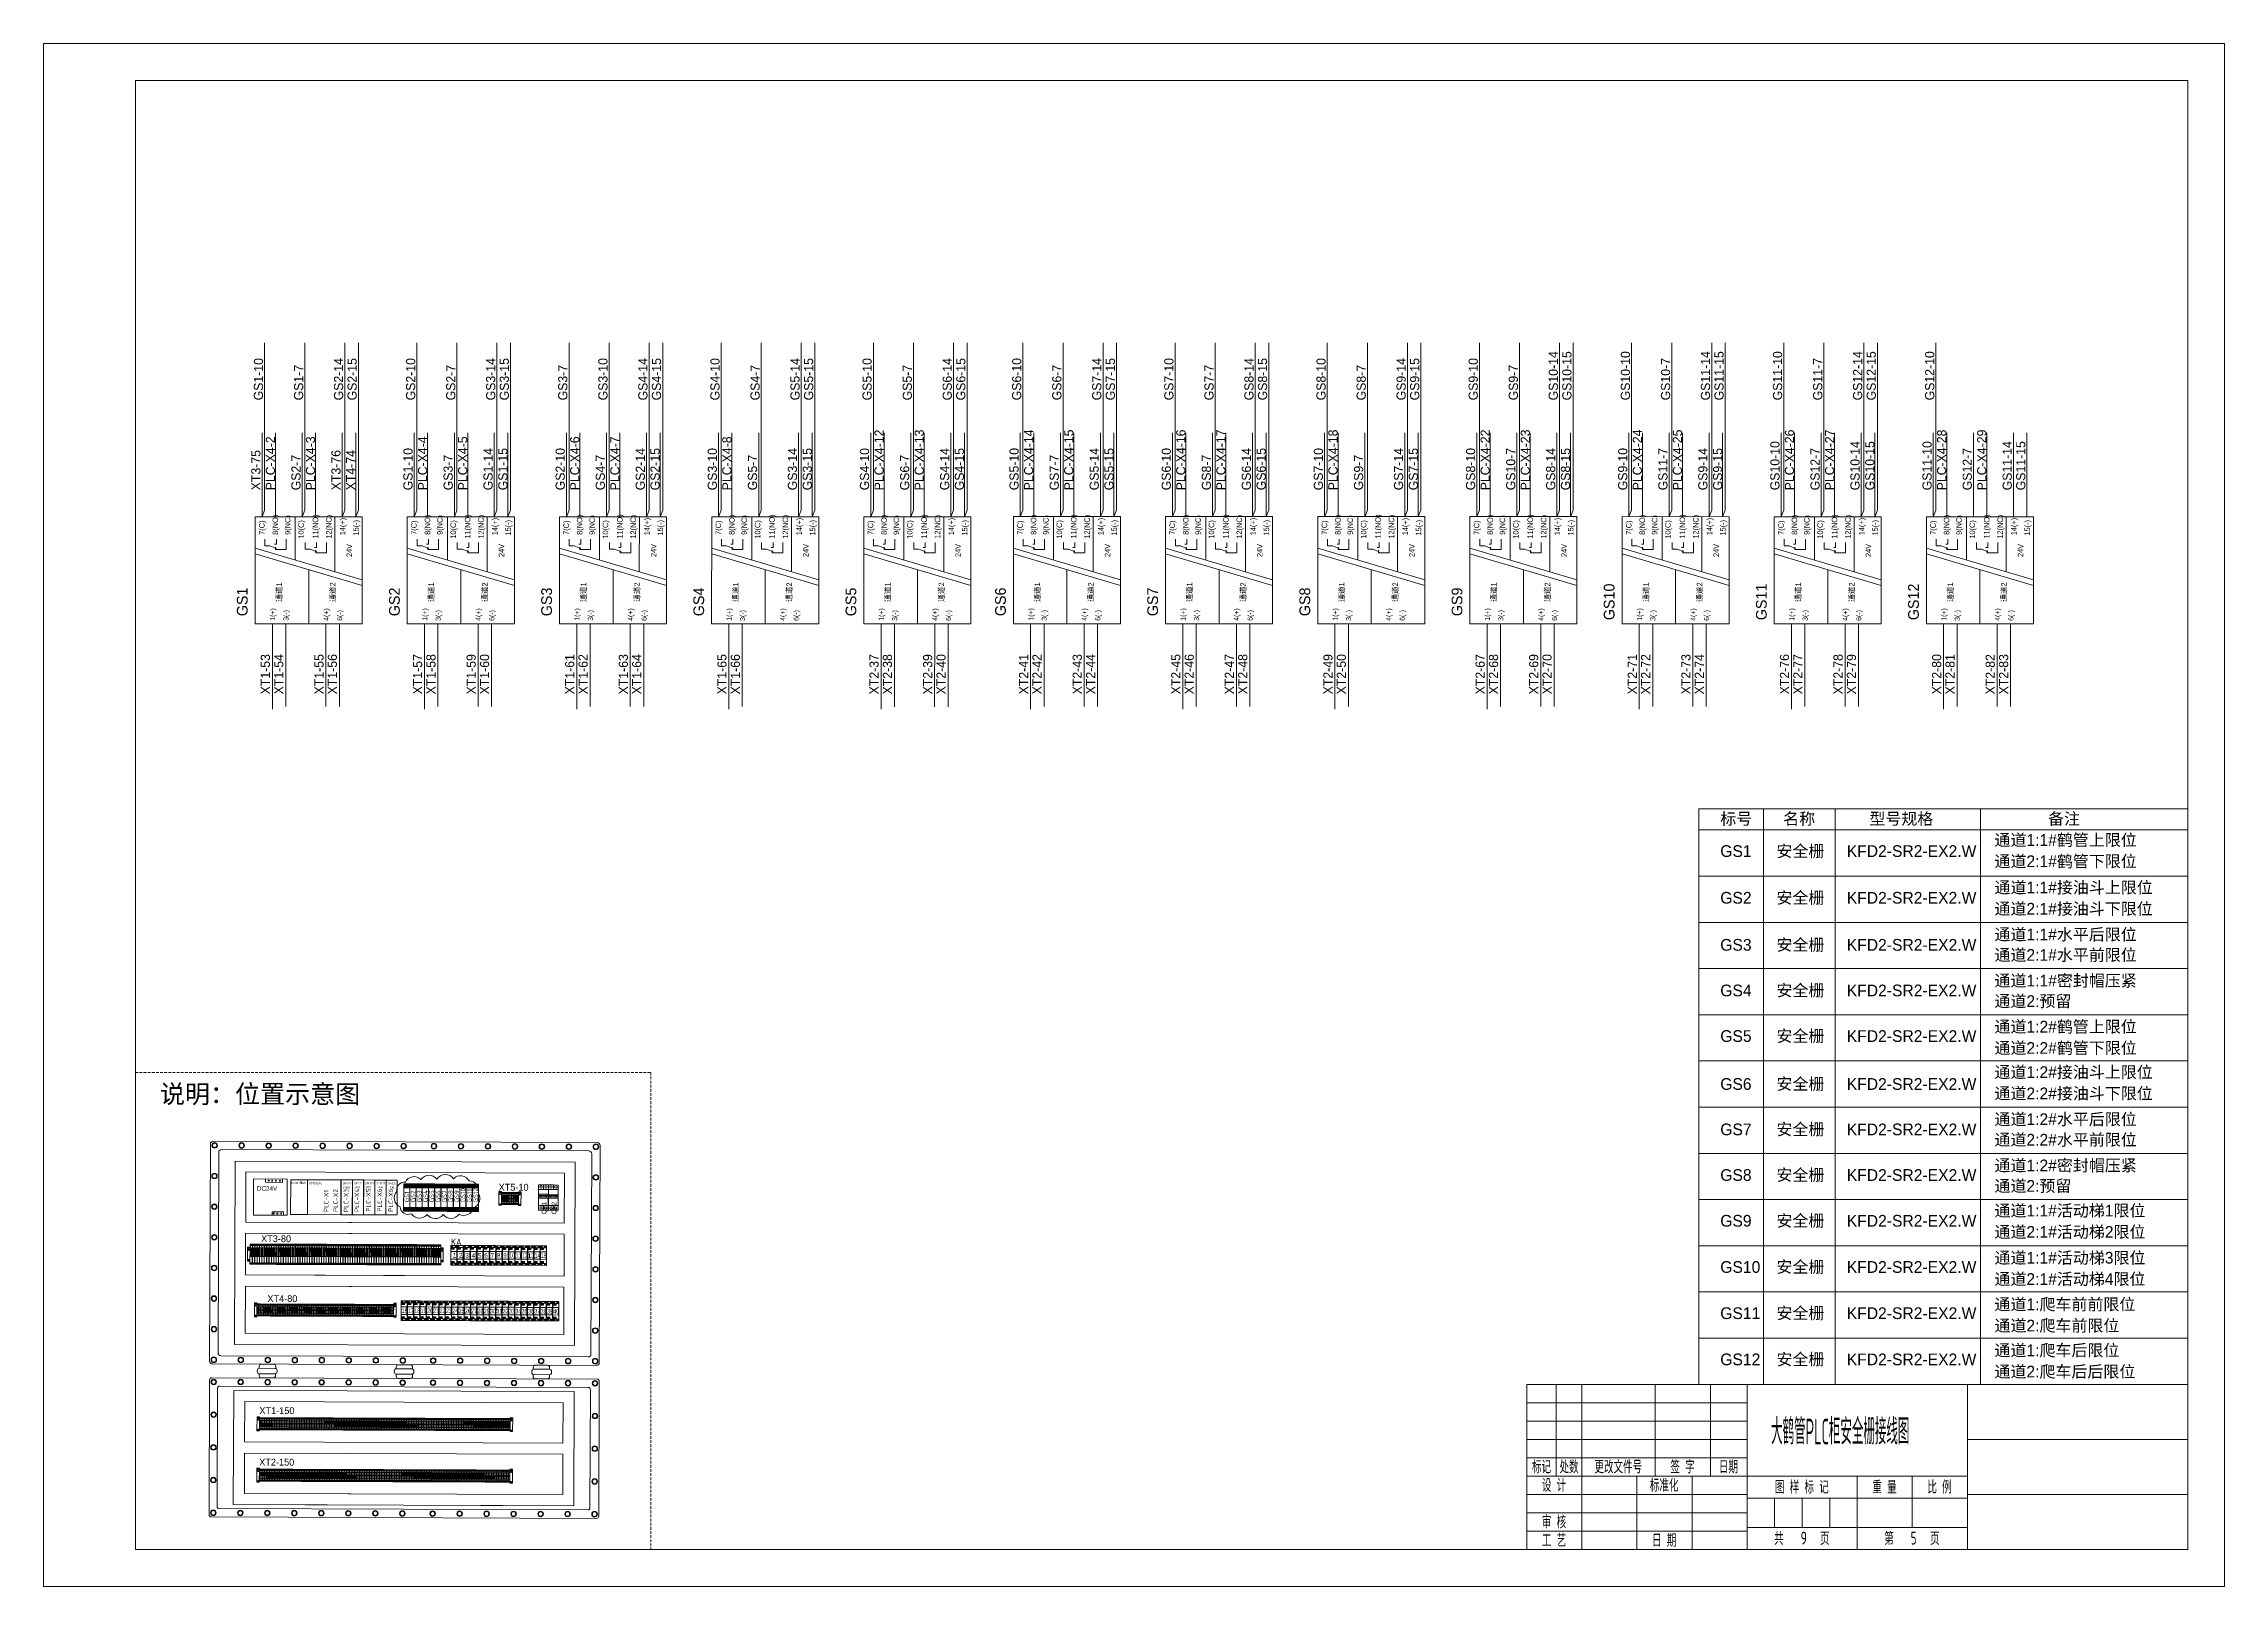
# Model space of a CAD drawing. Header units: millimetres. Extents: x 32721 to 103787, y 57624 to 127312.
# Drawn here: x 37450 to 41410, y 61252 to 64052 of the extents above; entities that cross this region are included whole.
import ezdxf
from ezdxf.enums import TextEntityAlignment as Align

# ---------------------------------------------------------------- set-up
doc = ezdxf.new("R2010")
doc.units = ezdxf.units.MM
doc.header["$LTSCALE"] = 10
doc.linetypes.add('DASHED', pattern=[0.75, 0.5, -0.25])
doc.layers.get('0').update_dxf_attribs({"lineweight": 18})
for name, color, linetype, lineweight in [('1轮廓实线层', 7, 'Continuous', 18), ('2细线层', 4, 'Continuous', 18), ('6文字层', 3, 'Continuous', 18), ('图框层', 7, 'Continuous', 18)]:
    doc.layers.add(name, color=color, linetype=linetype, lineweight=lineweight)
doc.styles.add('FS', font='')
doc.styles.get("Standard").update_dxf_attribs({"font": 'isocp.shx', "width": 0.707, "bigfont": 'hztxt.shx'})
doc.styles.add('样式 1', font='SIMYOU.TTF', dxfattribs={"width": 0.75})
doc.styles.get('FS').set_extended_font_data('宋体')

msp = doc.modelspace()

# ---------------------------------------------------------------- texts
at = {"color": 3, "style": 'FS'}
msp.add_text('说明：位置示意图', height=33.333, dxfattribs=at).set_placement((37660.75, 62128.97))
at = {"layer": '1轮廓实线层', "style": '样式 1'}
for s, height, rotation, p in [('GS1-10', 16.667, 89.99715, (37847.97, 63404.54)), ('GS2-14', 16.667, 89.99715, (37993.42, 63404.53)), ('GS2-15', 16.667, 89.99715, (38018.07, 63404.53)), ('GS2-10', 16.667, 89.99715, (38124.29, 63404.54)), ('GS3-14', 16.667, 89.99715, (38269.74, 63404.52)), ('GS3-15', 16.667, 89.99715, (38294.39, 63404.52)), ('GS3-10', 16.667, 89.9971, (38473.48, 63404.53)), ('GS4-14', 16.667, 89.99715, (38546.06, 63404.5)), ('GS4-15', 16.667, 89.99715, (38570.71, 63404.5)), ('GS4-10', 16.667, 89.99715, (38676.92, 63404.51)), ('GS5-14', 16.667, 89.99715, (38822.38, 63404.52)), ('GS5-15', 16.667, 89.99715, (38847.03, 63404.52)), ('GS5-10', 16.667, 89.99715, (38953.24, 63404.5)), ('GS6-14', 16.667, 89.99715, (39098.7, 63404.52)), ('GS6-15', 16.667, 89.99715, (39123.35, 63404.52)), ('GS6-10', 16.667, 89.9971, (39224.84, 63404.62)), ('GS7-14', 16.667, 89.99715, (39370.29, 63404.59)), ('GS7-15', 16.667, 89.99715, (39394.94, 63404.59)), ('GS7-10', 16.667, 89.99715, (39501.16, 63404.6)), ('GS8-14', 16.667, 89.99715, (39646.61, 63404.58)), ('GS8-15', 16.667, 89.99715, (39671.26, 63404.58)), ('GS8-10', 16.667, 89.99715, (39777.48, 63404.54)), ('GS9-14', 16.667, 89.99715, (39922.93, 63404.57)), ('GS9-15', 16.667, 89.99715, (39947.58, 63404.57)), ('GS9-10', 16.667, 89.99715, (40053.8, 63404.57)), ('GS10-14', 16.667, 89.99715, (40199.25, 63404.52)), ('GS10-15', 16.667, 89.99715, (40223.9, 63404.52)), ('GS10-10', 16.667, 89.9971, (40330.12, 63404.56)), ('GS10-7', 16.667, 89.9971, (40403.02, 63404.56)), ('GS11-14', 16.667, 89.9971, (40475.57, 63404.5)), ('GS11-15', 16.667, 89.9971, (40500.22, 63404.5)), ('GS11-10', 16.667, 89.9971, (40606.44, 63404.55)), ('GS11-7', 16.667, 89.9971, (40679.34, 63404.54)), ('GS12-14', 16.667, 89.9971, (40751.89, 63404.49)), ('GS12-15', 16.667, 89.9971, (40776.54, 63404.49)), ('GS12-10', 16.667, 89.9971, (40882.76, 63404.53)), ('GS1-7', 16.667, 89.99715, (37920.87, 63404.54)), ('GS2-7', 16.667, 89.99715, (38197.19, 63404.54)), ('GS3-7', 16.667, 89.9971, (38400.6, 63404.54)), ('GS4-7', 16.667, 89.99715, (38749.83, 63404.51)), ('GS5-7', 16.667, 89.99715, (39026.15, 63404.49)), ('GS6-7', 16.667, 89.9971, (39297.71, 63404.63)), ('GS7-7', 16.667, 89.99715, (39574.06, 63404.6)), ('GS8-7', 16.667, 89.99715, (39850.38, 63404.54)), ('GS9-7', 16.667, 89.99715, (40126.7, 63404.57)), ('PLC-X4-2', 16.667, 89.99715, (37869.71, 63241.29)), ('PLC-X4-3', 16.667, 89.99715, (37942.54, 63241.29)), ('PLC-X4-4', 16.667, 89.99715, (38146.03, 63241.28)), ('PLC-X4-5', 16.667, 89.99715, (38218.86, 63241.28)), ('PLC-X4-6', 16.667, 89.99715, (38422.35, 63241.27)), ('PLC-X4-7', 16.667, 89.9971, (38495.22, 63241.26)), ('PLC-X4-8', 16.667, 89.9971, (38698.66, 63241.25)), ('PLC-X4-12', 16.667, 89.9971, (38974.98, 63241.24)), ('PLC-X4-13', 16.667, 89.9971, (39047.82, 63241.24)), ('PLC-X4-14', 16.667, 89.9971, (39246.58, 63241.36)), ('PLC-X4-15', 16.667, 89.9971, (39319.45, 63241.36)), ('PLC-X4-16', 16.667, 89.9971, (39522.9, 63241.35)), ('PLC-X4-17', 16.667, 89.9971, (39595.73, 63241.34)), ('PLC-X4-18', 16.667, 89.9971, (39799.22, 63241.33)), ('PLC-X4-22', 16.667, 89.9971, (40075.54, 63241.32)), ('PLC-X4-23', 16.667, 89.9971, (40148.37, 63241.31)), ('PLC-X4-24', 16.667, 89.9971, (40351.86, 63241.3)), ('PLC-X4-25', 16.667, 89.9971, (40424.69, 63241.3)), ('GS10-10', 16.667, 89.9971, (40601.68, 63241.31)), ('PLC-X4-26', 16.667, 89.99715, (40628.18, 63241.29)), ('PLC-X4-27', 16.667, 89.99715, (40701.01, 63241.29)), ('GS10-14', 16.667, 89.9971, (40747.14, 63241.25)), ('GS10-15', 16.667, 89.9971, (40774.03, 63241.25)), ('GS11-10', 16.667, 89.9971, (40878, 63241.29)), ('PLC-X4-28', 16.667, 89.99715, (40904.5, 63241.28)), ('PLC-X4-29', 16.667, 89.99715, (40977.33, 63241.27)), ('GS11-14', 16.667, 89.9971, (41023.46, 63241.27)), ('GS11-15', 16.667, 89.9971, (41048.1, 63241.27)), ('XT3-75', 16.667, 89.99715, (37843.21, 63241.3)), ('GS2-7', 16.667, 89.99715, (37916.12, 63241.3)), ('XT3-76', 16.667, 89.99715, (37988.67, 63241.29)), ('XT4-74', 16.667, 89.99715, (38015.56, 63241.29)), ('GS1-10', 16.667, 89.99715, (38119.53, 63241.3)), ('GS3-7', 16.667, 89.99715, (38192.44, 63241.3)), ('GS1-14', 16.667, 89.99715, (38264.99, 63241.28)), ('GS1-15', 16.667, 89.99715, (38291.88, 63241.27)), ('GS2-10', 16.667, 89.99715, (38395.85, 63241.3)), ('GS4-7', 16.667, 89.9971, (38468.73, 63241.29)), ('GS2-14', 16.667, 89.99715, (38541.31, 63241.26)), ('GS2-15', 16.667, 89.99715, (38568.2, 63241.26)), ('GS3-10', 16.667, 89.9971, (38672.17, 63241.27)), ('GS5-7', 16.667, 89.99715, (38745.07, 63241.27)), ('GS3-14', 16.667, 89.99715, (38817.63, 63241.28)), ('GS3-15', 16.667, 89.99715, (38844.52, 63241.27)), ('GS4-10', 16.667, 89.99715, (38948.49, 63241.25)), ('GS6-7', 16.667, 89.99715, (39021.39, 63241.25)), ('GS4-14', 16.667, 89.99715, (39093.95, 63241.28)), ('GS4-15', 16.667, 89.99715, (39120.84, 63241.27)), ('GS5-10', 16.667, 89.99715, (39220.09, 63241.37)), ('GS7-7', 16.667, 89.9971, (39292.96, 63241.38)), ('GS5-14', 16.667, 89.99715, (39365.54, 63241.35)), ('GS5-15', 16.667, 89.99715, (39392.43, 63241.35)), ('GS6-10', 16.667, 89.9971, (39496.4, 63241.36)), ('GS8-7', 16.667, 89.99715, (39569.31, 63241.36)), ('GS6-14', 16.667, 89.99715, (39641.86, 63241.34)), ('GS6-15', 16.667, 89.99715, (39668.75, 63241.34)), ('GS7-10', 16.667, 89.99715, (39772.72, 63241.3)), ('GS9-7', 16.667, 89.99715, (39845.63, 63241.3)), ('GS7-14', 16.667, 89.99715, (39918.18, 63241.33)), ('GS7-15', 16.667, 89.99715, (39945.07, 63241.32)), ('GS8-10', 16.667, 89.99715, (40049.04, 63241.33)), ('GS10-7', 16.667, 89.99715, (40121.95, 63241.33)), ('GS8-14', 16.667, 89.99715, (40194.5, 63241.28)), ('GS8-15', 16.667, 89.99715, (40221.39, 63241.27)), ('GS9-10', 16.667, 89.9971, (40325.36, 63241.32)), ('GS11-7', 16.667, 89.9971, (40398.27, 63241.32)), ('GS9-14', 16.667, 89.9971, (40470.82, 63241.26)), ('GS9-15', 16.667, 89.9971, (40497.71, 63241.26)), ('GS12-7', 16.667, 89.9971, (40674.58, 63241.31)), ('GS12-7', 16.667, 89.9971, (40950.9, 63241.29)), ('7(C)', 10, 89.99715, (37850.76, 63160.45)), ('8(NO)', 10, 89.99715, (37875.27, 63160.45)), ('9(NC)', 10, 89.99715, (37897.72, 63160.45)), ('10(C)', 10, 89.99715, (37922, 63153.57)), ('11(NO)', 10, 89.99715, (37948.12, 63153.57)), ('12(NC)', 10, 89.99715, (37972.49, 63153.57)), ('14(+)', 10, 89.99715, (37997.48, 63159.69)), ('15(-)', 10, 89.99715, (38021.76, 63159.22)), ('7(C)', 10, 89.99715, (38127.07, 63160.44)), ('8(NO)', 10, 89.99715, (38151.59, 63160.44)), ('9(NC)', 10, 89.99715, (38174.04, 63160.44)), ('10(C)', 10, 89.99715, (38198.32, 63153.56)), ('11(NO)', 10, 89.99715, (38224.44, 63153.56)), ('12(NC)', 10, 89.99715, (38248.81, 63153.56)), ('14(+)', 10, 89.99715, (38273.8, 63159.67)), ('15(-)', 10, 89.99715, (38298.08, 63159.21)), ('7(C)', 10, 89.99715, (38403.39, 63160.43)), ('8(NO)', 10, 89.99715, (38427.91, 63160.43)), ('9(NC)', 10, 89.99715, (38450.36, 63160.42)), ('10(C)', 10, 89.99715, (38474.64, 63153.54)), ('11(NO)', 10, 89.99715, (38500.76, 63153.54)), ('12(NC)', 10, 89.99715, (38525.12, 63153.54)), ('14(+)', 10, 89.99715, (38550.12, 63159.66)), ('15(-)', 10, 89.99715, (38574.4, 63159.19)), ('7(C)', 10, 89.99715, (38679.71, 63160.41)), ('8(NO)', 10, 89.99715, (38704.23, 63160.41)), ('9(NC)', 10, 89.99715, (38726.68, 63160.41)), ('10(C)', 10, 89.99715, (38750.96, 63153.53)), ('11(NO)', 10, 89.99715, (38777.08, 63153.53)), ('12(NC)', 10, 89.99715, (38801.44, 63153.53)), ('14(+)', 10, 89.99715, (38826.44, 63159.65)), ('15(-)', 10, 89.99715, (38850.72, 63159.18)), ('7(C)', 10, 89.99715, (38956.03, 63160.4)), ('8(NO)', 10, 89.99715, (38980.55, 63160.4)), ('9(NC)', 10, 89.99715, (39003, 63160.4)), ('10(C)', 10, 89.99715, (39027.28, 63153.52)), ('11(NO)', 10, 89.99715, (39053.4, 63153.52)), ('12(NC)', 10, 89.99715, (39077.76, 63153.51)), ('14(+)', 10, 89.99715, (39102.76, 63159.63)), ('15(-)', 10, 89.99715, (39127.04, 63159.16)), ('7(C)', 10, 89.99715, (39227.63, 63160.52)), ('8(NO)', 10, 89.99715, (39252.14, 63160.52)), ('9(NC)', 10, 89.99715, (39274.59, 63160.52)), ('10(C)', 10, 89.99715, (39298.87, 63153.64)), ('11(NO)', 10, 89.99715, (39324.99, 63153.63)), ('12(NC)', 10, 89.99715, (39349.36, 63153.63)), ('14(+)', 10, 89.99715, (39374.35, 63159.75)), ('15(-)', 10, 89.99715, (39398.63, 63159.28)), ('7(C)', 10, 89.99715, (39503.95, 63160.51)), ('8(NO)', 10, 89.99715, (39528.46, 63160.5)), ('9(NC)', 10, 89.99715, (39550.91, 63160.5)), ('10(C)', 10, 89.99715, (39575.19, 63153.62)), ('11(NO)', 10, 89.99715, (39601.31, 63153.62)), ('12(NC)', 10, 89.99715, (39625.68, 63153.62)), ('14(+)', 10, 89.99715, (39650.67, 63159.74)), ('15(-)', 10, 89.99715, (39674.95, 63159.27)), ('7(C)', 10, 89.99715, (39780.27, 63160.49)), ('8(NO)', 10, 89.99715, (39804.78, 63160.49)), ('9(NC)', 10, 89.99715, (39827.23, 63160.49)), ('10(C)', 10, 89.99715, (39851.51, 63153.61)), ('11(NO)', 10, 89.99715, (39877.63, 63153.61)), ('12(NC)', 10, 89.99715, (39902, 63153.61)), ('14(+)', 10, 89.99715, (39926.99, 63159.72)), ('15(-)', 10, 89.99715, (39951.27, 63159.26)), ('7(C)', 10, 89.99715, (40056.59, 63160.48)), ('8(NO)', 10, 89.99715, (40081.1, 63160.48)), ('9(NC)', 10, 89.99715, (40103.55, 63160.48)), ('10(C)', 10, 89.99715, (40127.83, 63153.59)), ('11(NO)', 10, 89.99715, (40153.95, 63153.59)), ('12(NC)', 10, 89.99715, (40178.32, 63153.59)), ('14(+)', 10, 89.99715, (40203.31, 63159.71)), ('15(-)', 10, 89.99715, (40227.59, 63159.24)), ('7(C)', 10, 89.99715, (40332.9, 63160.46)), ('8(NO)', 10, 89.99715, (40357.42, 63160.46)), ('9(NC)', 10, 89.99715, (40379.87, 63160.46)), ('10(C)', 10, 89.99715, (40404.15, 63153.58)), ('11(NO)', 10, 89.99715, (40430.27, 63153.58)), ('12(NC)', 10, 89.99715, (40454.64, 63153.58)), ('14(+)', 10, 89.99715, (40479.63, 63159.7)), ('15(-)', 10, 89.99715, (40503.91, 63159.23)), ('7(C)', 10, 89.99715, (40609.22, 63160.45)), ('8(NO)', 10, 89.99715, (40633.74, 63160.45)), ('9(NC)', 10, 89.99715, (40656.19, 63160.45)), ('10(C)', 10, 89.99715, (40680.47, 63153.57)), ('11(NO)', 10, 89.99715, (40706.59, 63153.57)), ('12(NC)', 10, 89.99715, (40730.95, 63153.56)), ('14(+)', 10, 89.99715, (40755.95, 63159.68)), ('15(-)', 10, 89.99715, (40780.23, 63159.22)), ('7(C)', 10, 89.99715, (40885.54, 63160.44)), ('8(NO)', 10, 89.99715, (40910.06, 63160.44)), ('9(NC)', 10, 89.99715, (40932.51, 63160.43)), ('10(C)', 10, 89.99715, (40956.79, 63153.55)), ('11(NO)', 10, 89.99715, (40982.91, 63153.55)), ('12(NC)', 10, 89.99715, (41007.27, 63153.55)), ('14(+)', 10, 89.99715, (41032.27, 63159.67)), ('15(-)', 10, 89.99715, (41056.55, 63159.2)), ('24V', 10, 89.99715, (38009.63, 63120.12)), ('24V', 10, 89.99715, (38285.95, 63120.11)), ('24V', 10, 89.99715, (38562.27, 63120.1)), ('24V', 10, 89.99715, (38838.59, 63120.08)), ('24V', 10, 89.99715, (39114.91, 63120.07)), ('24V', 10, 89.99715, (39386.5, 63120.19)), ('24V', 10, 89.99715, (39662.82, 63120.18)), ('24V', 10, 89.99715, (39939.14, 63120.16)), ('24V', 10, 89.99715, (40215.46, 63120.15)), ('24V', 10, 89.99715, (40491.78, 63120.13)), ('24V', 10, 89.99715, (40768.1, 63120.12)), ('24V', 10, 89.99715, (41044.42, 63120.11)), ('通道1', 10, 89.99715, (37882.11, 63038.78)), ('通道2', 10, 89.99715, (37979.41, 63038.77)), ('通道1', 10, 89.99715, (38158.43, 63038.76)), ('通道2', 10, 89.99715, (38255.73, 63038.76)), ('通道1', 10, 89.99715, (38434.75, 63038.75)), ('通道2', 10, 89.99715, (38532.05, 63038.74)), ('通道1', 10, 89.99715, (38711.07, 63038.73)), ('通道2', 10, 89.99715, (38808.37, 63038.73)), ('通道1', 10, 89.99715, (38987.39, 63038.72)), ('通道2', 10, 89.99715, (39084.69, 63038.72)), ('通道1', 10, 89.99715, (39258.98, 63038.84)), ('通道2', 10, 89.99715, (39356.28, 63038.84)), ('通道1', 10, 89.99715, (39535.3, 63038.83)), ('通道2', 10, 89.99715, (39632.6, 63038.82)), ('通道1', 10, 89.99715, (39811.62, 63038.81)), ('通道2', 10, 89.99715, (39908.92, 63038.81)), ('通道1', 10, 89.99715, (40087.94, 63038.8)), ('通道2', 10, 89.99715, (40185.24, 63038.79)), ('通道1', 10, 89.99715, (40364.26, 63038.79)), ('通道2', 10, 89.99715, (40461.56, 63038.78)), ('通道1', 10, 89.99715, (40640.58, 63038.77)), ('通道2', 10, 89.99715, (40737.88, 63038.77)), ('通道1', 10, 89.99715, (40916.9, 63038.76)), ('通道2', 10, 89.99715, (41014.2, 63038.75)), ('1(+)', 9.167, 89.99715, (37869.96, 63004.48)), ('3(-)', 9.167, 89.99715, (37894.24, 63004.31)), ('4(+)', 9.167, 89.99715, (37967.22, 63004.3)), ('6(-)', 9.167, 89.99715, (37991.73, 63004.3)), ('1(+)', 9.167, 89.99715, (38146.28, 63004.47)), ('3(-)', 9.167, 89.99715, (38170.56, 63004.29)), ('4(+)', 9.167, 89.99715, (38243.54, 63004.29)), ('6(-)', 9.167, 89.99715, (38268.05, 63004.29)), ('1(+)', 9.167, 89.99715, (38422.6, 63004.45)), ('3(-)', 9.167, 89.99715, (38446.88, 63004.28)), ('4(+)', 9.167, 89.99715, (38519.86, 63004.28)), ('6(-)', 9.167, 89.99715, (38544.37, 63004.28)), ('1(+)', 9.167, 89.99715, (38698.92, 63004.44)), ('3(-)', 9.167, 89.99715, (38723.2, 63004.27)), ('4(+)', 9.167, 89.99715, (38796.18, 63004.26)), ('6(-)', 9.167, 89.99715, (38820.69, 63004.26)), ('1(+)', 9.167, 89.99715, (38975.24, 63004.43)), ('3(-)', 9.167, 89.99715, (38999.52, 63004.25)), ('4(+)', 9.167, 89.99715, (39072.5, 63004.25)), ('6(-)', 9.167, 89.99715, (39097.01, 63004.25)), ('1(+)', 9.167, 89.99715, (39246.83, 63004.55)), ('3(-)', 9.167, 89.99715, (39271.11, 63004.37)), ('4(+)', 9.167, 89.99715, (39344.09, 63004.37)), ('6(-)', 9.167, 89.99715, (39368.6, 63004.37)), ('1(+)', 9.167, 89.99715, (39523.15, 63004.53)), ('3(-)', 9.167, 89.99715, (39547.43, 63004.36)), ('4(+)', 9.167, 89.99715, (39620.41, 63004.35)), ('6(-)', 9.167, 89.99715, (39644.92, 63004.35)), ('1(+)', 9.167, 89.99715, (39799.47, 63004.52)), ('3(-)', 9.167, 89.99715, (39823.75, 63004.34)), ('4(+)', 9.167, 89.99715, (39896.73, 63004.34)), ('6(-)', 9.167, 89.99715, (39921.24, 63004.34)), ('1(+)', 9.167, 89.99715, (40075.79, 63004.5)), ('3(-)', 9.167, 89.99715, (40100.07, 63004.33)), ('4(+)', 9.167, 89.99715, (40173.05, 63004.33)), ('6(-)', 9.167, 89.99715, (40197.56, 63004.33)), ('1(+)', 9.167, 89.99715, (40352.11, 63004.49)), ('3(-)', 9.167, 89.99715, (40376.39, 63004.32)), ('4(+)', 9.167, 89.99715, (40449.37, 63004.31)), ('6(-)', 9.167, 89.99715, (40473.88, 63004.31)), ('1(+)', 9.167, 89.99715, (40628.43, 63004.48)), ('3(-)', 9.167, 89.99715, (40652.71, 63004.3)), ('4(+)', 9.167, 89.99715, (40725.69, 63004.3)), ('6(-)', 9.167, 89.99715, (40750.2, 63004.3)), ('1(+)', 9.167, 89.99715, (40904.75, 63004.46)), ('3(-)', 9.167, 89.99715, (40929.03, 63004.29)), ('4(+)', 9.167, 89.99715, (41002.01, 63004.29)), ('6(-)', 9.167, 89.99715, (41026.52, 63004.28)), ('XT1-53', 16.667, 89.99715, (37860.57, 62870.94)), ('XT1-54', 16.667, 89.99715, (37884.87, 62870.94)), ('XT1-55', 16.667, 89.99715, (37957.87, 62870.93)), ('XT1-56', 16.667, 89.99715, (37982.17, 62870.93)), ('XT1-57', 16.667, 89.99715, (38136.89, 62870.92)), ('XT1-58', 16.667, 89.99715, (38161.19, 62870.92)), ('XT1-59', 16.667, 89.99715, (38234.19, 62870.92)), ('XT1-60', 16.667, 89.99715, (38258.49, 62870.92)), ('XT1-61', 16.667, 89.99715, (38413.21, 62870.91)), ('XT1-62', 16.667, 89.99715, (38437.51, 62870.91)), ('XT1-63', 16.667, 89.9971, (38510.51, 62870.91)), ('XT1-64', 16.667, 89.9971, (38534.81, 62870.9)), ('XT1-65', 16.667, 89.9971, (38689.53, 62870.9)), ('XT1-66', 16.667, 89.9971, (38713.83, 62870.9)), ('XT2-37', 16.667, 89.9971, (38965.85, 62870.88)), ('XT2-38', 16.667, 89.9971, (38990.15, 62870.88)), ('XT2-39', 16.667, 89.9971, (39063.15, 62870.88)), ('XT2-40', 16.667, 89.9971, (39087.45, 62870.88)), ('XT2-41', 16.667, 89.9971, (39237.44, 62871)), ('XT2-42', 16.667, 89.9971, (39261.74, 62871)), ('XT2-43', 16.667, 89.9971, (39334.74, 62871)), ('XT2-44', 16.667, 89.9971, (39359.04, 62871)), ('XT2-45', 16.667, 89.9971, (39513.76, 62870.99)), ('XT2-46', 16.667, 89.9971, (39538.06, 62870.99)), ('XT2-47', 16.667, 89.9971, (39611.06, 62870.98)), ('XT2-48', 16.667, 89.9971, (39635.36, 62870.98)), ('XT2-49', 16.667, 89.9971, (39790.08, 62870.98)), ('XT2-50', 16.667, 89.9971, (39814.38, 62870.97)), ('XT2-67', 16.667, 89.9971, (40066.4, 62870.96)), ('XT2-68', 16.667, 89.9971, (40090.7, 62870.96)), ('XT2-69', 16.667, 89.9971, (40163.7, 62870.96)), ('XT2-70', 16.667, 89.9971, (40188, 62870.96)), ('XT2-71', 16.667, 89.9971, (40342.72, 62870.95)), ('XT2-72', 16.667, 89.9971, (40367.02, 62870.95)), ('XT2-73', 16.667, 89.9971, (40440.02, 62870.94)), ('XT2-74', 16.667, 89.9971, (40464.32, 62870.94)), ('XT2-76', 16.667, 89.9971, (40619.04, 62870.93)), ('XT2-77', 16.667, 89.9971, (40643.34, 62870.93)), ('XT2-78', 16.667, 89.9971, (40716.34, 62870.93)), ('XT2-79', 16.667, 89.9971, (40740.64, 62870.93)), ('XT2-80', 16.667, 89.9971, (40895.36, 62870.92)), ('XT2-81', 16.667, 89.9971, (40919.66, 62870.92)), ('XT2-82', 16.667, 89.9971, (40992.66, 62870.92)), ('XT2-83', 16.667, 89.9971, (41016.96, 62870.91)), ('CPU314C', 3.785, 359.79316, (37931.59, 61981.84))]:
    msp.add_text(s, height=height, rotation=rotation, dxfattribs=at).set_placement(p)
for s, rotation, p in [('GS1', 89.99715, (37819.94, 63038.77)), ('GS2', 89.99715, (38096.26, 63038.75)), ('GS3', 89.99715, (38372.58, 63038.74)), ('GS4', 89.99715, (38648.9, 63038.73)), ('GS5', 89.99715, (38925.22, 63038.71)), ('GS6', 89.99715, (39196.81, 63038.83)), ('GS7', 89.99715, (39473.13, 63038.82)), ('GS8', 89.99715, (39749.45, 63038.8)), ('GS9', 89.99715, (40025.77, 63038.79)), ('GS10', 89.9971, (40302.09, 63038.78)), ('GS11', 89.9971, (40578.41, 63038.76)), ('GS12', 89.9971, (40854.73, 63038.75))]:
    msp.add_text(s, height=19.444, rotation=rotation, dxfattribs=at).set_placement(p, align=Align.CENTER)
at = {"layer": '1轮廓实线层'}
for s, p in [('PS307电源', (37899.13, 61982.25)), ('32DO', (37992.6, 61974.43)), ('SM322', (37992.62, 61981.62)), ('32DI', (38013.09, 61974.36)), ('SM321', (38013.11, 61981.55)), ('32DI', (38033.49, 61974.28)), ('SM321', (38033.52, 61981.48)), ('SM331', (38053.88, 61981.4)), ('8AI', (38057.67, 61974.2)), ('SM331', (38074.09, 61981.33)), ('8AI', (38077.88, 61974.12))]:
    msp.add_text(s, height=3.785, rotation=359.79316, dxfattribs=at).set_placement(p)
at = {"layer": '6文字层', "style": '样式 1'}
for s, height, p in [('标号', 21.262, (40494.11, 62634.6)), ('名称', 21.262, (40608.37, 62634.6)), ('型号规格', 21.262, (40764.91, 62634.6)), ('备注', 21.262, (41089.41, 62634.6)), ('通道1:1#鹤管上限位', 21.2625, (40992.04, 62595.98)), ('GS1', 21.262, (40494.11, 62575.87)), ('安全栅', 21.262, (40596.11, 62575.87)), ('KFD2-SR2-EX2.W', 21.2625, (40723.81, 62575.87)), ('通道2:1#鹤管下限位', 21.2625, (40992.04, 62557.35)), ('通道1:1#接油斗上限位', 21.2625, (40992.04, 62509.84)), ('GS2', 21.262, (40494.11, 62491.1)), ('安全栅', 21.262, (40596.11, 62491.21)), ('KFD2-SR2-EX2.W', 21.2625, (40723.81, 62491.1)), ('通道2:1#接油斗下限位', 21.2625, (40992.04, 62471.22)), ('GS3', 21.262, (40494.11, 62405.71)), ('安全栅', 21.262, (40596.11, 62405.81)), ('KFD2-SR2-EX2.W', 21.2625, (40723.81, 62405.71)), ('通道1:1#水平后限位', 21.2625, (40992.04, 62424.57)), ('通道2:1#水平前限位', 21.2625, (40992.04, 62387.37)), ('GS4', 21.262, (40494.11, 62322.88)), ('安全栅', 21.262, (40596.11, 62323.06)), ('KFD2-SR2-EX2.W', 21.2625, (40723.81, 62322.88)), ('通道1:1#密封帽压紧', 21.2625, (40992.04, 62340.72)), ('通道2:预留', 21.263, (40992.04, 62303.52)), ('GS5', 21.262, (40494.11, 62240.16)), ('安全栅', 21.262, (40596.11, 62240.34)), ('KFD2-SR2-EX2.W', 21.2625, (40723.81, 62240.16)), ('通道1:2#鹤管上限位', 21.2625, (40992.04, 62257.15)), ('通道2:2#鹤管下限位', 21.2625, (40992.04, 62218.52)), ('GS6', 21.262, (40494.11, 62153.15)), ('安全栅', 21.262, (40596.11, 62153.33)), ('KFD2-SR2-EX2.W', 21.2625, (40723.81, 62153.15)), ('通道1:2#接油斗上限位', 21.2625, (40992.04, 62174.71)), ('通道2:2#接油斗下限位', 21.2625, (40992.04, 62136.09)), ('安全栅', 21.262, (40596.11, 62070.9)), ('通道1:2#水平后限位', 21.2625, (40992.04, 62089.18)), ('GS7', 21.262, (40494.11, 62070.72)), ('KFD2-SR2-EX2.W', 21.2625, (40723.81, 62070.72)), ('通道2:2#水平前限位', 21.2625, (40992.04, 62051.99)), ('通道1:2#密封帽压紧', 21.2625, (40992.04, 62005.34)), ('GS8', 21.262, (40494.11, 61987.95)), ('安全栅', 21.262, (40596.11, 61988.13)), ('KFD2-SR2-EX2.W', 21.2625, (40723.81, 61987.95)), ('通道2:预留', 21.263, (40992.04, 61968.14)), ('通道1:1#活动梯1限位', 21.2625, (40992.04, 61923.33)), ('GS9', 21.262, (40494.11, 61904.85)), ('安全栅', 21.262, (40596.11, 61905.03)), ('KFD2-SR2-EX2.W', 21.2625, (40723.81, 61904.85)), ('通道2:1#活动梯2限位', 21.2625, (40992.04, 61884.7)), ('通道1:1#活动梯3限位', 21.2625, (40992.04, 61837.77)), ('GS10', 21.263, (40494.11, 61821.01)), ('安全栅', 21.262, (40596.11, 61821.19)), ('KFD2-SR2-EX2.W', 21.2625, (40723.81, 61821.01)), ('通道2:1#活动梯4限位', 21.2625, (40992.04, 61799.15)), ('通道1:爬车前前限位', 21.262, (40992.04, 61753.26)), ('GS11', 21.263, (40494.11, 61737.16)), ('安全栅', 21.262, (40596.11, 61737.34)), ('KFD2-SR2-EX2.W', 21.2625, (40723.81, 61737.16)), ('通道2:爬车前限位', 21.262, (40992.04, 61714.64)), ('GS12', 21.263, (40494.11, 61653.31)), ('安全栅', 21.262, (40596.11, 61653.49)), ('KFD2-SR2-EX2.W', 21.2625, (40723.81, 61653.31)), ('通道1:爬车后限位', 21.262, (40992.04, 61669.78)), ('通道2:爬车后后限位', 21.262, (40992.04, 61631.16))]:
    msp.add_text(s, height=height, dxfattribs=at).set_placement(p)
for s, height, rotation, p in [('DC24V', 8.269, 359.79316, (37836.85, 61970.14)), ('XT5-10', 12.404, 359.79316, (38275.73, 61970.35)), ('QF1', 8.269, 89.79316, (38362.28, 61927.34)), ('QF2', 8.269, 89.79316, (38380.35, 61927.27)), ('XT3-80', 12.404, 359.79316, (37844.44, 61876.87)), ('1', 8.27, 359.79316, (38192.35, 61848.75)), ('2', 8.27, 359.79316, (38203.82, 61848.71)), ('3', 8.27, 359.79316, (38215.29, 61848.67)), ('4', 8.27, 359.79316, (38226.76, 61848.63)), ('5', 8.27, 359.79316, (38238.24, 61848.59)), ('6', 8.27, 359.79316, (38249.71, 61848.55)), ('7', 8.27, 359.79316, (38261.18, 61848.51)), ('8', 8.27, 359.79316, (38272.66, 61848.46)), ('9', 8.27, 359.79316, (38284.13, 61848.42)), ('XT4-80', 12.404, 359.79316, (37855.91, 61768.12)), ('XT1-150', 12.404, 359.79316, (37841.35, 61564.83)), ('XT2-150', 12.404, 359.79316, (37841.01, 61471.38))]:
    msp.add_text(s, height=height, rotation=rotation, dxfattribs=at).set_placement(p)
at = {"layer": '6文字层'}
for s, height, rotation, p in [('PLC-X1', 8.269, 89.79316, (37966.6, 61931.45)), ('PLC-X2', 8.269, 89.79316, (37983.95, 61931.39)), ('PLC-X3', 8.269, 89.79316, (38002.78, 61931.32)), ('PLC-X4', 8.269, 89.79316, (38022.48, 61931.55)), ('PLC-X5', 8.269, 89.79316, (38043.32, 61932.08)), ('PLC-X6', 8.269, 89.79316, (38063.68, 61932.01)), ('PLC-X6', 8.269, 89.79316, (38083.9, 61931.93)), ('GS1', 8.269, 89.79316, (38113.25, 61949.37)), ('GS2', 8.269, 89.79316, (38124.52, 61949.32)), ('GS3', 8.269, 89.79316, (38135.79, 61949.28)), ('GS4', 8.269, 89.79316, (38147.07, 61949.24)), ('GS5', 8.269, 89.79316, (38158.34, 61949.2)), ('GS6', 8.269, 89.79316, (38169.76, 61949.16)), ('GS7', 8.269, 89.79316, (38181.19, 61949.12)), ('GS8', 8.269, 89.79316, (38192.39, 61949.08)), ('GS9', 8.269, 89.79316, (38203.82, 61949.04)), ('GS10', 8.269, 89.79316, (38215.24, 61949)), ('GS11', 8.269, 89.79316, (38226.67, 61948.96)), ('GS12', 8.269, 89.7932, (38238.09, 61948.91)), ('KA', 12.635, 359.79316, (38189.05, 61870.62))]:
    msp.add_text(s, height=height, rotation=rotation, dxfattribs=at).set_placement(p)
at = {"layer": '6文字层', "style": '样式 1', "width": 0.7}
for s, p in [('10', (38295.05, 61848.38)), ('11', (38306.52, 61848.34)), ('121', (38317.99, 61848.3)), ('13', (38329.47, 61848.26)), ('14', (38340.94, 61848.22)), ('15', (38352.41, 61848.18)), ('16', (38099.64, 61748.16)), ('17', (38111.11, 61748.12)), ('18', (38122.59, 61748.08)), ('19', (38134.06, 61748.04)), ('20', (38145.53, 61748)), ('21', (38157, 61747.95)), ('22', (38168.48, 61747.91)), ('23', (38179.95, 61747.87)), ('24', (38191.42, 61747.83)), ('25', (38202.9, 61747.79)), ('26', (38214.37, 61747.75)), ('27', (38225.84, 61747.71)), ('28', (38237.31, 61747.66)), ('29', (38248.79, 61747.62)), ('30', (38260.26, 61747.58)), ('31', (38271.73, 61747.54)), ('32', (38283.21, 61747.5)), ('33', (38294.68, 61747.46)), ('34', (38306.15, 61747.42)), ('35', (38317.63, 61747.37)), ('36', (38329.1, 61747.33)), ('37', (38340.57, 61747.29)), ('38', (38352.04, 61747.25)), ('39', (38363.52, 61747.21)), ('40', (38374.99, 61747.17))]:
    msp.add_text(s, height=8.269, rotation=359.79316, dxfattribs=at).set_placement(p)
at = {"layer": '6文字层', "width": 0.707}
for s, p in [('标记', (40169.53, 61468.65)), ('处数', (40219.53, 61468.65))]:
    msp.add_text(s, height=23.333, dxfattribs=at).set_placement(p, align=Align.MIDDLE_CENTER)
at = {"layer": '6文字层', "char_height": 23.333, "attachment_point": 5}
for s, insert, width in [(' 更改文件号 ', (40304.23, 61468.65), 139.6325), (' 签 字 ', (40420.89, 61468.65), 81.305), (' 日期 ', (40504.23, 61468.65), 65.3975), (' 设 计 ', (40187.56, 61435.35), 81.305), (' 标准化 ', (40387.56, 61435.35), 90.9673), (' 图 样 标 记 ', (40637.56, 61431.98), 163.4348), (' 重 量 ', (40787.56, 61431.98), 81.305), (' 比 例 ', (40887.56, 61431.98), 81.305), (' 审 核 ', (40187.56, 61368.65), 81.305), (' 工 艺 ', (40187.56, 61335.32), 81.305), (' 日 期 ', (40387.56, 61335.32), 81.305), ('共       页', (40642.18, 61338.65), 156.9245), ('第       页', (40842.18, 61338.65), 156.7183)]:
    msp.add_mtext(s, dxfattribs=dict(at, insert=insert, width=width))
at = {"layer": '6文字层'}
for tag, p, height, width in [('大鹤管PLC柜安全栅接线图', (40586.45, 61509.55), 46.67, 0.446978), ('9', (40640.03, 61327.96), 23.33, 0.74953), ('5', (40840.03, 61327.96), 23.33, 0.684294)]:
    msp.add_attdef(tag, p, '', height=height, dxfattribs=dict(at, width=width))

# ---------------------------------------------------------------- linework, layer by layer
at = {"layer": '1轮廓实线层'}
for p, q in [((37850.93, 63508.8), (37850.93, 63205.1)), ((37923.83, 63508.8), (37923.83, 63205.1)), ((37996.38, 63508.79), (37996.38, 63205.1)), ((38021.03, 63508.79), (38021.03, 63205.1)), ((38127.25, 63508.8), (38127.25, 63205.1)), ((38127.25, 63508.79), (38127.25, 63205.09)), ((38200.15, 63508.79), (38200.15, 63205.09)), ((38272.7, 63508.78), (38272.7, 63205.08)), ((38297.35, 63508.78), (38297.35, 63205.08)), ((38403.57, 63508.8), (38403.57, 63205.1)), ((38403.57, 63508.79), (38403.57, 63205.09)), ((38476.44, 63508.8), (38476.44, 63205.1)), ((38476.44, 63508.78), (38476.44, 63205.09)), ((38549.02, 63508.77), (38549.02, 63205.07)), ((38573.67, 63508.77), (38573.67, 63205.07)), ((38679.89, 63508.77), (38679.89, 63205.08)), ((38679.89, 63508.76), (38679.89, 63205.06)), ((38752.79, 63508.76), (38752.79, 63205.06)), ((38825.34, 63508.78), (38825.34, 63205.08)), ((38849.99, 63508.78), (38849.99, 63205.08)), ((38956.2, 63508.76), (38956.2, 63205.06)), ((38956.2, 63508.75), (38956.2, 63205.05)), ((39029.11, 63508.74), (39029.11, 63205.05)), ((39101.66, 63508.78), (39101.66, 63205.08)), ((39126.31, 63508.78), (39126.31, 63205.08)), ((39227.8, 63508.88), (39227.8, 63205.18)), ((39227.8, 63508.87), (39227.8, 63205.17)), ((39300.67, 63508.89), (39300.67, 63205.19)), ((39300.67, 63508.88), (39300.67, 63205.18)), ((39373.25, 63508.86), (39373.25, 63205.16)), ((39397.91, 63508.86), (39397.91, 63205.16)), ((39504.12, 63508.87), (39504.12, 63205.17)), ((39504.12, 63508.85), (39504.12, 63205.15)), ((39577.02, 63508.85), (39577.02, 63205.15)), ((39649.57, 63508.85), (39649.57, 63205.15)), ((39674.23, 63508.85), (39674.23, 63205.15)), ((39780.44, 63508.8), (39780.44, 63205.1)), ((39780.44, 63508.79), (39780.44, 63205.09)), ((39853.34, 63508.79), (39853.34, 63205.09)), ((39925.89, 63508.83), (39925.89, 63205.13)), ((39950.54, 63508.83), (39950.54, 63205.13)), ((40056.76, 63508.84), (40056.76, 63205.14)), ((40056.76, 63508.82), (40056.76, 63205.13)), ((40129.66, 63508.82), (40129.66, 63205.12)), ((40202.21, 63508.78), (40202.21, 63205.08)), ((40226.86, 63508.78), (40226.86, 63205.08)), ((40333.08, 63508.82), (40333.08, 63205.13)), ((40333.08, 63508.81), (40333.08, 63205.11)), ((40405.98, 63508.81), (40405.98, 63205.11)), ((40478.53, 63508.77), (40478.53, 63205.07)), ((40503.18, 63508.77), (40503.18, 63205.07)), ((40609.4, 63508.81), (40609.4, 63205.11)), ((40609.4, 63508.8), (40609.4, 63205.1)), ((40682.3, 63508.8), (40682.3, 63205.1)), ((40754.85, 63508.75), (40754.85, 63205.06)), ((40779.5, 63508.75), (40779.5, 63205.06)), ((40885.72, 63508.8), (40885.72, 63205.1)), ((40885.72, 63508.79), (40885.72, 63205.09)), ((37846.17, 63193.44), (37846.17, 63345.56)), ((37870.47, 63193.44), (37870.47, 63345.56)), ((37919.07, 63193.44), (37919.07, 63345.56)), ((37943.37, 63193.44), (37943.37, 63345.56)), ((37991.62, 63193.43), (37991.63, 63345.55)), ((38016.27, 63193.43), (38016.27, 63345.55)), ((38122.49, 63193.44), (38122.49, 63345.56)), ((38146.79, 63193.43), (38146.79, 63345.55)), ((38195.39, 63193.44), (38195.39, 63345.56)), ((38219.69, 63193.42), (38219.69, 63345.54)), ((38267.94, 63193.42), (38267.95, 63345.54)), ((38292.59, 63193.42), (38292.59, 63345.54)), ((38398.81, 63193.44), (38398.81, 63345.56)), ((38423.11, 63193.41), (38423.11, 63345.53)), ((38471.68, 63193.44), (38471.69, 63345.56)), ((38495.98, 63193.41), (38495.99, 63345.53)), ((38544.26, 63193.41), (38544.27, 63345.53)), ((38568.91, 63193.41), (38568.91, 63345.52)), ((38675.13, 63193.41), (38675.13, 63345.53)), ((38699.43, 63193.4), (38699.43, 63345.52)), ((38748.03, 63193.41), (38748.03, 63345.53)), ((38820.58, 63193.42), (38820.59, 63345.54)), ((38845.23, 63193.42), (38845.23, 63345.54)), ((38951.45, 63193.4), (38951.45, 63345.52)), ((38975.75, 63193.39), (38975.75, 63345.5)), ((39024.35, 63193.4), (39024.35, 63345.52)), ((39048.65, 63193.38), (39048.65, 63345.5)), ((39096.9, 63193.42), (39096.91, 63345.54)), ((39121.55, 63193.42), (39121.55, 63345.54)), ((39223.04, 63193.52), (39223.05, 63345.64)), ((39247.34, 63193.51), (39247.35, 63345.62)), ((39295.91, 63193.53), (39295.92, 63345.65)), ((39320.21, 63193.5), (39320.22, 63345.62)), ((39368.49, 63193.5), (39368.5, 63345.62)), ((39393.14, 63193.5), (39393.15, 63345.62)), ((39499.36, 63193.51), (39499.37, 63345.63)), ((39523.66, 63193.49), (39523.67, 63345.61)), ((39572.26, 63193.5), (39572.27, 63345.62)), ((39596.56, 63193.49), (39596.57, 63345.61)), ((39644.81, 63193.49), (39644.82, 63345.6)), ((39669.46, 63193.48), (39669.47, 63345.6)), ((39775.68, 63193.44), (39775.68, 63345.56)), ((39799.98, 63193.48), (39799.98, 63345.6)), ((39848.58, 63193.44), (39848.58, 63345.56)), ((39921.13, 63193.47), (39921.14, 63345.59)), ((39945.78, 63193.47), (39945.78, 63345.59)), ((40052, 63193.48), (40052, 63345.6)), ((40076.3, 63193.46), (40076.3, 63345.58)), ((40124.9, 63193.48), (40124.9, 63345.59)), ((40149.2, 63193.46), (40149.2, 63345.58)), ((40197.45, 63193.42), (40197.46, 63345.54)), ((40222.1, 63193.42), (40222.1, 63345.54)), ((40328.32, 63193.47), (40328.32, 63345.58)), ((40352.62, 63193.45), (40352.62, 63345.57)), ((40401.22, 63193.46), (40401.22, 63345.58)), ((40425.52, 63193.45), (40425.52, 63345.57)), ((40473.77, 63193.41), (40473.78, 63345.53)), ((40498.42, 63193.41), (40498.42, 63345.52)), ((40604.64, 63193.45), (40604.64, 63345.57)), ((40628.94, 63193.44), (40628.94, 63345.56)), ((40677.54, 63193.45), (40677.54, 63345.57)), ((40701.84, 63193.43), (40701.84, 63345.55)), ((40750.09, 63193.39), (40750.1, 63345.51)), ((40774.74, 63193.39), (40774.74, 63345.51)), ((40880.96, 63193.44), (40880.96, 63345.56)), ((40905.26, 63193.42), (40905.26, 63345.54)), ((40953.86, 63193.43), (40953.86, 63345.55)), ((40978.16, 63193.42), (40978.16, 63345.54)), ((41026.41, 63193.42), (41026.42, 63345.54)), ((41051.06, 63193.42), (41051.06, 63345.53)), ((37850.93, 63205.1), (37846.17, 63193.44)), ((37923.83, 63205.1), (37919.07, 63193.44)), ((37996.38, 63205.1), (37991.62, 63193.43)), ((38021.03, 63205.1), (38016.27, 63193.43)), ((38127.25, 63205.1), (38122.49, 63193.44)), ((38200.15, 63205.1), (38195.39, 63193.44)), ((38272.7, 63205.08), (38267.94, 63193.42)), ((38297.35, 63205.08), (38292.59, 63193.42)), ((38403.57, 63205.1), (38398.81, 63193.44)), ((38476.44, 63205.1), (38471.68, 63193.44)), ((38549.02, 63205.07), (38544.26, 63193.41)), ((38573.67, 63205.07), (38568.91, 63193.41)), ((38679.89, 63205.08), (38675.13, 63193.41)), ((38752.79, 63205.07), (38748.03, 63193.41)), ((38825.34, 63205.08), (38820.58, 63193.42)), ((38849.99, 63205.08), (38845.23, 63193.42)), ((38956.2, 63205.06), (38951.44, 63193.4)), ((39029.11, 63205.06), (39024.35, 63193.4)), ((39101.66, 63205.08), (39096.9, 63193.42)), ((39126.31, 63205.08), (39121.55, 63193.42)), ((39227.8, 63205.18), (39223.04, 63193.52)), ((39300.67, 63205.19), (39295.91, 63193.53)), ((39373.25, 63205.16), (39368.49, 63193.5)), ((39397.91, 63205.16), (39393.15, 63193.5)), ((39504.12, 63205.17), (39499.36, 63193.5)), ((39577.02, 63205.17), (39572.26, 63193.5)), ((39649.57, 63205.15), (39644.81, 63193.48)), ((39674.23, 63205.15), (39669.47, 63193.48)), ((39780.44, 63205.1), (39775.68, 63193.44)), ((39853.34, 63205.1), (39848.58, 63193.44)), ((39925.89, 63205.13), (39921.13, 63193.47)), ((39950.54, 63205.13), (39945.78, 63193.47)), ((40056.76, 63205.14), (40052, 63193.48)), ((40129.66, 63205.14), (40124.9, 63193.48)), ((40202.21, 63205.08), (40197.45, 63193.42)), ((40226.86, 63205.08), (40222.1, 63193.42)), ((40333.08, 63205.13), (40328.32, 63193.46)), ((40405.98, 63205.12), (40401.22, 63193.46)), ((40478.53, 63205.07), (40473.77, 63193.41)), ((40503.18, 63205.07), (40498.42, 63193.41)), ((40609.4, 63205.11), (40604.64, 63193.45)), ((40682.3, 63205.11), (40677.54, 63193.45)), ((40754.85, 63205.06), (40750.09, 63193.39)), ((40779.5, 63205.06), (40774.74, 63193.39)), ((40885.72, 63205.1), (40880.96, 63193.44)), ((37833.67, 63193.44), (37833.66, 62999.04)), ((37833.67, 63193.44), (38028.07, 63193.43)), ((37906.54, 63114.77), (37906.55, 63193.44)), ((37978.63, 63093.32), (37978.64, 63193.44)), ((38028.07, 63193.43), (38028.06, 62999.03)), ((38109.99, 63193.43), (38109.98, 62999.03)), ((38109.99, 63193.43), (38304.39, 63193.42)), ((38182.86, 63114.75), (38182.87, 63193.43)), ((38254.95, 63093.3), (38254.96, 63193.42)), ((38304.39, 63193.42), (38304.38, 62999.02)), ((38386.31, 63193.41), (38386.3, 62999.01)), ((38386.31, 63193.41), (38580.71, 63193.41)), ((38459.18, 63114.74), (38459.19, 63193.41)), ((38531.27, 63093.29), (38531.28, 63193.41)), ((38580.71, 63193.41), (38580.7, 62999.01)), ((38662.63, 63193.4), (38662.62, 62999)), ((38662.63, 63193.4), (38857.03, 63193.39)), ((38735.5, 63114.72), (38735.51, 63193.4)), ((38807.59, 63093.28), (38807.6, 63193.39)), ((38857.03, 63193.39), (38857.02, 62998.99)), ((38938.95, 63193.39), (38938.94, 62998.99)), ((38938.95, 63193.39), (39133.35, 63193.38)), ((39011.82, 63114.71), (39011.83, 63193.38)), ((39083.91, 63093.26), (39083.92, 63193.38)), ((39133.35, 63193.38), (39133.34, 62998.98)), ((39210.54, 63193.51), (39210.53, 62999.11)), ((39210.54, 63193.51), (39404.94, 63193.5)), ((39283.42, 63114.83), (39283.42, 63193.5)), ((39355.51, 63093.38), (39355.51, 63193.5)), ((39404.94, 63193.5), (39404.93, 62999.1)), ((39486.86, 63193.49), (39486.85, 62999.09)), ((39486.86, 63193.49), (39681.26, 63193.48)), ((39559.74, 63114.82), (39559.74, 63193.49)), ((39631.82, 63093.37), (39631.83, 63193.49)), ((39681.26, 63193.48), (39681.25, 62999.08)), ((39763.18, 63193.48), (39763.17, 62999.08)), ((39763.18, 63193.48), (39957.58, 63193.47)), ((39836.05, 63114.8), (39836.06, 63193.48)), ((39908.14, 63093.36), (39908.15, 63193.47)), ((39957.58, 63193.47), (39957.57, 62999.07)), ((40039.5, 63193.47), (40039.49, 62999.07)), ((40039.5, 63193.47), (40233.9, 63193.46)), ((40112.37, 63114.79), (40112.38, 63193.46)), ((40184.46, 63093.34), (40184.47, 63193.46)), ((40233.9, 63193.46), (40233.89, 62999.06)), ((40315.82, 63193.45), (40315.81, 62999.05)), ((40315.82, 63193.45), (40510.22, 63193.44)), ((40388.69, 63114.78), (40388.7, 63193.45)), ((40460.78, 63093.33), (40460.79, 63193.44)), ((40510.22, 63193.44), (40510.21, 62999.04)), ((40592.14, 63193.44), (40592.13, 62999.04)), ((40592.14, 63193.44), (40786.54, 63193.43)), ((40665.01, 63114.76), (40665.02, 63193.43)), ((40737.1, 63093.31), (40737.11, 63193.43)), ((40786.54, 63193.43), (40786.53, 62999.03)), ((40868.46, 63193.42), (40868.45, 62999.02)), ((40868.46, 63193.42), (41062.86, 63193.41)), ((40941.33, 63114.75), (40941.34, 63193.42)), ((41013.42, 63093.3), (41013.43, 63193.42)), ((41062.86, 63193.41), (41062.85, 62999.01)), ((37833.67, 63136.45), (38028.07, 63078.61)), ((37833.67, 63126.14), (38028.07, 63068.31)), ((37851.47, 63152.44), (37851.47, 63140.3)), ((37851.47, 63140.3), (37860.56, 63140.3)), ((37860.56, 63140.3), (37872.53, 63135.7)), ((37868.76, 63143.61), (37872.28, 63143.61)), ((37870.83, 63133.86), (37870.83, 63138.29)), ((37890.18, 63133.86), (37870.83, 63133.86)), ((37872.28, 63143.61), (37872.28, 63152.44)), ((37890.18, 63133.86), (37882.58, 63133.86)), ((37890.18, 63152.44), (37890.18, 63133.86)), ((37924.37, 63146.52), (37924.37, 63134.38)), ((37924.37, 63134.38), (37933.46, 63134.38)), ((37933.46, 63134.38), (37945.43, 63129.78)), ((37941.66, 63137.69), (37945.18, 63137.69)), ((37943.73, 63127.94), (37943.73, 63132.37)), ((37963.08, 63127.94), (37943.73, 63127.94)), ((37945.18, 63137.69), (37945.18, 63146.52)), ((37963.08, 63127.94), (37955.48, 63127.94)), ((37963.08, 63146.52), (37963.08, 63127.94)), ((37963.08, 63146.52), (37963.08, 63127.94)), ((38109.99, 63136.43), (38304.39, 63078.6)), ((38109.99, 63126.13), (38304.39, 63068.29)), ((38127.79, 63152.43), (38127.79, 63140.29)), ((38127.79, 63140.29), (38136.88, 63140.29)), ((38136.88, 63140.29), (38148.85, 63135.69)), ((38145.08, 63143.59), (38148.6, 63143.59)), ((38147.15, 63133.85), (38147.15, 63138.28)), ((38166.5, 63133.85), (38147.15, 63133.85)), ((38148.6, 63143.59), (38148.6, 63152.43)), ((38166.5, 63133.85), (38158.9, 63133.85)), ((38166.5, 63152.43), (38166.5, 63133.85)), ((38200.69, 63146.51), (38200.69, 63134.37)), ((38200.69, 63134.37), (38209.78, 63134.37)), ((38209.78, 63134.37), (38221.75, 63129.77)), ((38217.98, 63137.67), (38221.5, 63137.67)), ((38220.05, 63127.93), (38220.05, 63132.36)), ((38239.4, 63127.93), (38220.05, 63127.93)), ((38221.5, 63137.67), (38221.5, 63146.51)), ((38239.4, 63127.93), (38231.8, 63127.93)), ((38239.4, 63146.51), (38239.4, 63127.93)), ((38239.4, 63146.51), (38239.4, 63127.93)), ((38386.31, 63136.42), (38580.71, 63078.58)), ((38386.31, 63126.11), (38580.71, 63068.28)), ((38404.11, 63152.41), (38404.11, 63140.27)), ((38404.11, 63140.27), (38413.2, 63140.27)), ((38413.2, 63140.27), (38425.17, 63135.67)), ((38421.4, 63143.58), (38424.92, 63143.58)), ((38423.47, 63133.84), (38423.47, 63138.26)), ((38442.82, 63133.83), (38423.47, 63133.84)), ((38424.92, 63143.58), (38424.92, 63152.41)), ((38442.82, 63133.83), (38435.22, 63133.84)), ((38442.82, 63152.41), (38442.82, 63133.83)), ((38477.01, 63146.49), (38477.01, 63134.35)), ((38477.01, 63134.35), (38486.1, 63134.35)), ((38486.1, 63134.35), (38498.07, 63129.75)), ((38494.3, 63137.66), (38497.82, 63137.66)), ((38496.37, 63127.92), (38496.37, 63132.34)), ((38515.72, 63127.92), (38496.37, 63127.92)), ((38497.82, 63137.66), (38497.82, 63146.49)), ((38515.72, 63127.92), (38508.12, 63127.92)), ((38515.72, 63146.49), (38515.72, 63127.92)), ((38515.72, 63146.49), (38515.72, 63127.92)), ((38662.63, 63136.41), (38857.03, 63078.57)), ((38662.63, 63126.1), (38857.03, 63068.27)), ((38680.43, 63152.4), (38680.43, 63140.26)), ((38680.43, 63140.26), (38689.52, 63140.26)), ((38689.52, 63140.26), (38701.49, 63135.66)), ((38697.72, 63143.56), (38701.24, 63143.56)), ((38699.79, 63133.82), (38699.79, 63138.25)), ((38719.14, 63133.82), (38699.79, 63133.82)), ((38701.24, 63143.56), (38701.24, 63152.4)), ((38719.14, 63133.82), (38711.54, 63133.82)), ((38719.14, 63152.4), (38719.14, 63133.82)), ((38753.33, 63146.48), (38753.33, 63134.34)), ((38753.33, 63134.34), (38762.42, 63134.34)), ((38762.42, 63134.34), (38774.38, 63129.74)), ((38770.62, 63137.64), (38774.14, 63137.64)), ((38772.69, 63127.9), (38772.69, 63132.33)), ((38792.04, 63127.9), (38772.69, 63127.9)), ((38774.14, 63137.64), (38774.14, 63146.48)), ((38792.04, 63127.9), (38784.44, 63127.9)), ((38792.04, 63146.48), (38792.04, 63127.9)), ((38792.04, 63146.48), (38792.04, 63127.9)), ((38938.95, 63136.39), (39133.35, 63078.56)), ((38938.95, 63126.09), (39133.34, 63068.25)), ((38956.75, 63152.39), (38956.75, 63140.24)), ((38956.75, 63140.24), (38965.84, 63140.24)), ((38965.84, 63140.24), (38977.8, 63135.64)), ((38974.04, 63143.55), (38977.56, 63143.55)), ((38976.11, 63133.81), (38976.11, 63138.23)), ((38995.46, 63133.81), (38976.11, 63133.81)), ((38977.56, 63143.55), (38977.56, 63152.38)), ((38995.46, 63133.81), (38987.86, 63133.81)), ((38995.46, 63152.38), (38995.46, 63133.81)), ((39029.65, 63146.47), (39029.65, 63134.33)), ((39029.65, 63134.33), (39038.74, 63134.32)), ((39038.74, 63134.32), (39050.7, 63129.72)), ((39046.94, 63137.63), (39050.46, 63137.63)), ((39049, 63127.89), (39049.01, 63132.32)), ((39068.36, 63127.89), (39049, 63127.89)), ((39050.46, 63137.63), (39050.46, 63146.47)), ((39068.36, 63127.89), (39060.76, 63127.89)), ((39068.36, 63146.46), (39068.36, 63127.89)), ((39068.36, 63146.46), (39068.36, 63127.89)), ((39210.54, 63136.51), (39404.94, 63078.68)), ((39210.54, 63126.21), (39404.94, 63068.37)), ((39228.34, 63152.51), (39228.34, 63140.36)), ((39228.34, 63140.36), (39237.43, 63140.36)), ((39237.43, 63140.36), (39249.4, 63135.76)), ((39245.63, 63143.67), (39249.15, 63143.67)), ((39247.7, 63133.93), (39247.7, 63138.35)), ((39267.05, 63133.93), (39247.7, 63133.93)), ((39249.15, 63143.67), (39249.15, 63152.5)), ((39267.05, 63133.93), (39259.45, 63133.93)), ((39267.05, 63152.5), (39267.05, 63133.93)), ((39301.24, 63146.59), (39301.24, 63134.44)), ((39301.24, 63134.44), (39310.33, 63134.44)), ((39310.33, 63134.44), (39322.3, 63129.84)), ((39318.53, 63137.75), (39322.05, 63137.75)), ((39320.6, 63128.01), (39320.6, 63132.43)), ((39339.95, 63128.01), (39320.6, 63128.01)), ((39322.05, 63137.75), (39322.05, 63146.59)), ((39339.95, 63128.01), (39332.35, 63128.01)), ((39339.95, 63146.58), (39339.95, 63128.01)), ((39339.95, 63146.58), (39339.95, 63128.01)), ((39486.86, 63136.5), (39681.26, 63078.66)), ((39486.86, 63126.19), (39681.26, 63068.36)), ((39504.66, 63152.49), (39504.66, 63140.35)), ((39504.66, 63140.35), (39513.75, 63140.35)), ((39513.75, 63140.35), (39525.72, 63135.75)), ((39521.95, 63143.66), (39525.47, 63143.66)), ((39524.02, 63133.91), (39524.02, 63138.34)), ((39543.37, 63133.91), (39524.02, 63133.91)), ((39525.47, 63143.66), (39525.47, 63152.49)), ((39543.37, 63133.91), (39535.77, 63133.91)), ((39543.37, 63152.49), (39543.37, 63133.91)), ((39577.56, 63146.57), (39577.56, 63134.43)), ((39577.56, 63134.43), (39586.65, 63134.43)), ((39586.65, 63134.43), (39598.62, 63129.83)), ((39594.85, 63137.74), (39598.37, 63137.74)), ((39596.92, 63128), (39596.92, 63132.42)), ((39616.27, 63127.99), (39596.92, 63128)), ((39598.37, 63137.74), (39598.37, 63146.57)), ((39616.27, 63127.99), (39608.67, 63127.99)), ((39616.27, 63146.57), (39616.27, 63127.99)), ((39616.27, 63146.57), (39616.27, 63127.99)), ((39763.18, 63136.48), (39957.58, 63078.65)), ((39763.18, 63126.18), (39957.58, 63068.34)), ((39780.98, 63152.48), (39780.98, 63140.34)), ((39780.98, 63140.34), (39790.07, 63140.34)), ((39790.07, 63140.34), (39802.04, 63135.74)), ((39798.27, 63143.64), (39801.79, 63143.64)), ((39800.34, 63133.9), (39800.34, 63138.33)), ((39819.69, 63133.9), (39800.34, 63133.9)), ((39801.79, 63143.64), (39801.79, 63152.48)), ((39819.69, 63133.9), (39812.09, 63133.9)), ((39819.69, 63152.48), (39819.69, 63133.9)), ((39853.88, 63146.56), (39853.88, 63134.42)), ((39853.88, 63134.42), (39862.97, 63134.42)), ((39862.97, 63134.42), (39874.94, 63129.82)), ((39871.17, 63137.72), (39874.69, 63137.72)), ((39873.24, 63127.98), (39873.24, 63132.41)), ((39892.59, 63127.98), (39873.24, 63127.98)), ((39874.69, 63137.72), (39874.69, 63146.56)), ((39892.59, 63127.98), (39884.99, 63127.98)), ((39892.59, 63146.56), (39892.59, 63127.98)), ((39892.59, 63146.56), (39892.59, 63127.98)), ((40039.5, 63136.47), (40233.9, 63078.64)), ((40039.5, 63126.17), (40233.9, 63068.33)), ((40057.3, 63152.46), (40057.3, 63140.32)), ((40057.3, 63140.32), (40066.39, 63140.32)), ((40066.39, 63140.32), (40078.36, 63135.72)), ((40074.59, 63143.63), (40078.11, 63143.63)), ((40076.66, 63133.89), (40076.66, 63138.31)), ((40096.01, 63133.89), (40076.66, 63133.89)), ((40078.11, 63143.63), (40078.11, 63152.46)), ((40096.01, 63133.89), (40088.41, 63133.89)), ((40096.01, 63152.46), (40096.01, 63133.89)), ((40130.2, 63146.55), (40130.2, 63134.4)), ((40130.2, 63134.4), (40139.29, 63134.4)), ((40139.29, 63134.4), (40151.26, 63129.8)), ((40147.49, 63137.71), (40151.01, 63137.71)), ((40149.56, 63127.97), (40149.56, 63132.39)), ((40168.91, 63127.97), (40149.56, 63127.97)), ((40151.01, 63137.71), (40151.01, 63146.54)), ((40168.91, 63127.97), (40161.31, 63127.97)), ((40168.91, 63146.54), (40168.91, 63127.97)), ((40168.91, 63146.54), (40168.91, 63127.97)), ((40315.82, 63136.46), (40510.22, 63078.62)), ((40315.82, 63126.15), (40510.22, 63068.32)), ((40333.62, 63152.45), (40333.62, 63140.31)), ((40333.62, 63140.31), (40342.71, 63140.31)), ((40342.71, 63140.31), (40354.68, 63135.71)), ((40350.91, 63143.62), (40354.43, 63143.61)), ((40352.98, 63133.87), (40352.98, 63138.3)), ((40372.33, 63133.87), (40352.98, 63133.87)), ((40354.43, 63143.61), (40354.43, 63152.45)), ((40372.33, 63133.87), (40364.73, 63133.87)), ((40372.33, 63152.45), (40372.33, 63133.87)), ((40406.52, 63146.53), (40406.52, 63134.39)), ((40406.52, 63134.39), (40415.61, 63134.39)), ((40415.61, 63134.39), (40427.58, 63129.79)), ((40423.81, 63137.7), (40427.33, 63137.7)), ((40425.88, 63127.95), (40425.88, 63132.38)), ((40445.23, 63127.95), (40425.88, 63127.95)), ((40427.33, 63137.7), (40427.33, 63146.53)), ((40445.23, 63127.95), (40437.63, 63127.95)), ((40445.23, 63146.53), (40445.23, 63127.95)), ((40445.23, 63146.53), (40445.23, 63127.95)), ((40592.14, 63136.44), (40786.54, 63078.61)), ((40592.14, 63126.14), (40786.54, 63068.3)), ((40609.94, 63152.44), (40609.94, 63140.3)), ((40609.94, 63140.3), (40619.03, 63140.29)), ((40619.03, 63140.29), (40631, 63135.69)), ((40627.23, 63143.6), (40630.75, 63143.6)), ((40629.3, 63133.86), (40629.3, 63138.29)), ((40648.65, 63133.86), (40629.3, 63133.86)), ((40630.75, 63143.6), (40630.75, 63152.44)), ((40648.65, 63133.86), (40641.05, 63133.86)), ((40648.65, 63152.43), (40648.65, 63133.86)), ((40682.84, 63146.52), (40682.84, 63134.38)), ((40682.84, 63134.38), (40691.93, 63134.38)), ((40691.93, 63134.38), (40703.9, 63129.78)), ((40700.13, 63137.68), (40703.65, 63137.68)), ((40702.2, 63127.94), (40702.2, 63132.37)), ((40721.55, 63127.94), (40702.2, 63127.94)), ((40703.65, 63137.68), (40703.65, 63146.52)), ((40721.55, 63127.94), (40713.95, 63127.94)), ((40721.55, 63146.52), (40721.55, 63127.94)), ((40721.55, 63146.52), (40721.55, 63127.94)), ((40868.46, 63136.43), (41062.86, 63078.59)), ((40868.46, 63126.12), (41062.86, 63068.29)), ((40886.26, 63152.42), (40886.26, 63140.28)), ((40886.26, 63140.28), (40895.35, 63140.28)), ((40895.35, 63140.28), (40907.32, 63135.68)), ((40903.55, 63143.59), (40907.07, 63143.59)), ((40905.62, 63133.85), (40905.62, 63138.27)), ((40924.97, 63133.84), (40905.62, 63133.85)), ((40907.07, 63143.59), (40907.07, 63152.42)), ((40924.97, 63133.84), (40917.37, 63133.85)), ((40924.97, 63152.42), (40924.97, 63133.84)), ((40959.16, 63146.5), (40959.16, 63134.36)), ((40959.16, 63134.36), (40968.25, 63134.36)), ((40968.25, 63134.36), (40980.22, 63129.76)), ((40976.45, 63137.67), (40979.97, 63137.67)), ((40978.52, 63127.93), (40978.52, 63132.35)), ((40997.87, 63127.93), (40978.52, 63127.93)), ((40979.97, 63137.67), (40979.97, 63146.5)), ((40997.87, 63127.93), (40990.27, 63127.93)), ((40997.87, 63146.5), (40997.87, 63127.93)), ((40997.87, 63146.5), (40997.87, 63127.93)), ((37930.86, 62999.04), (37930.87, 63097.22)), ((38207.18, 62999.02), (38207.19, 63097.21)), ((38483.5, 62999.01), (38483.51, 63097.2)), ((38759.82, 62999), (38759.83, 63097.18)), ((39036.14, 62998.98), (39036.15, 63097.17)), ((39307.73, 62999.1), (39307.74, 63097.29)), ((39584.05, 62999.09), (39584.06, 63097.28)), ((39860.37, 62999.07), (39860.38, 63097.26)), ((40136.69, 62999.06), (40136.7, 63097.25)), ((40413.01, 62999.05), (40413.02, 63097.23)), ((40689.33, 62999.03), (40689.34, 63097.22)), ((40965.65, 62999.02), (40965.66, 63097.21)), ((37833.66, 62999.04), (38028.06, 62999.03)), ((37864.99, 62999.04), (37864.98, 62843.85)), ((37889.29, 62999.04), (37889.28, 62848.66)), ((37962.29, 62999.04), (37962.28, 62848.66)), ((37986.59, 62999.03), (37986.58, 62848.65)), ((38109.98, 62999.03), (38304.38, 62999.02)), ((38141.31, 62999.03), (38141.3, 62843.83)), ((38165.61, 62999.03), (38165.6, 62848.65)), ((38238.61, 62999.02), (38238.6, 62848.64)), ((38262.91, 62999.02), (38262.9, 62848.64)), ((38386.3, 62999.01), (38580.7, 62999.01)), ((38417.63, 62999.01), (38417.62, 62843.82)), ((38441.93, 62999.01), (38441.92, 62848.63)), ((38514.93, 62999.01), (38514.92, 62848.63)), ((38539.23, 62999.01), (38539.22, 62848.63)), ((38662.62, 62999), (38857.02, 62998.99)), ((38693.95, 62999), (38693.94, 62843.8)), ((38718.25, 62999), (38718.24, 62848.62)), ((38938.94, 62998.99), (39133.34, 62998.98)), ((38970.27, 62998.99), (38970.26, 62843.79)), ((38994.57, 62998.98), (38994.56, 62848.6)), ((39067.57, 62998.98), (39067.56, 62848.6)), ((39091.87, 62998.98), (39091.86, 62848.6)), ((39210.53, 62999.11), (39404.93, 62999.1)), ((39241.86, 62999.11), (39241.85, 62843.91)), ((39266.16, 62999.1), (39266.15, 62848.72)), ((39339.16, 62999.1), (39339.15, 62848.72)), ((39363.46, 62999.1), (39363.45, 62848.72)), ((39486.85, 62999.09), (39681.25, 62999.08)), ((39518.18, 62999.09), (39518.17, 62843.9)), ((39542.48, 62999.09), (39542.47, 62848.71)), ((39615.48, 62999.09), (39615.47, 62848.71)), ((39639.78, 62999.09), (39639.77, 62848.71)), ((39763.17, 62999.08), (39957.57, 62999.07)), ((39794.5, 62999.08), (39794.49, 62843.88)), ((39818.8, 62999.08), (39818.79, 62848.7)), ((40039.49, 62999.07), (40233.89, 62999.06)), ((40070.82, 62999.06), (40070.81, 62843.87)), ((40095.12, 62999.06), (40095.11, 62848.68)), ((40168.12, 62999.06), (40168.11, 62848.68)), ((40192.42, 62999.06), (40192.41, 62848.68)), ((40315.81, 62999.05), (40510.21, 62999.04)), ((40347.14, 62999.05), (40347.13, 62843.86)), ((40371.44, 62999.05), (40371.43, 62848.67)), ((40444.44, 62999.05), (40444.43, 62848.67)), ((40468.74, 62999.04), (40468.73, 62848.66)), ((40592.13, 62999.04), (40786.53, 62999.03)), ((40623.46, 62999.04), (40623.45, 62843.84)), ((40647.76, 62999.04), (40647.75, 62848.66)), ((40720.76, 62999.03), (40720.75, 62848.65)), ((40745.06, 62999.03), (40745.05, 62848.65)), ((40868.45, 62999.02), (41062.85, 62999.01)), ((40899.78, 62999.02), (40899.77, 62843.83)), ((40924.08, 62999.02), (40924.07, 62848.64)), ((40997.08, 62999.02), (40997.07, 62848.64)), ((41021.38, 62999.02), (41021.37, 62848.64)), ((40455.26, 62663.43), (41342.86, 62663.43)), ((40455.26, 62663.43), (40455.26, 61618.65)), ((40572.83, 62663.43), (40572.83, 61618.65)), ((40702.97, 62663.43), (40702.97, 61618.65)), ((40966.49, 62663.43), (40966.49, 61618.65)), ((41342.86, 62663.43), (41342.86, 61786.34)), ((40455.26, 62624.81), (41342.86, 62624.81)), ((40455.26, 62540.96), (41342.86, 62540.96)), ((40455.26, 62457.11), (41342.86, 62457.11)), ((40455.26, 62373.27), (41342.86, 62373.27)), ((40455.26, 62289.42), (41342.86, 62289.42)), ((40455.26, 62205.58), (41342.86, 62205.58)), ((40455.26, 62121.73), (41342.86, 62121.73)), ((37757.48, 62059.9), (38454.95, 62057.38)), ((37772.59, 62044.68), (38439.73, 62042.27)), ((37795.97, 61691.18), (37797.17, 62024)), ((37797.17, 62024), (38415, 62021.77)), ((38413.8, 61688.95), (38415, 62021.77)), ((40455.26, 62037.88), (41342.86, 62037.88)), ((37816.49, 61913.25), (37816.82, 62004.22)), ((37816.76, 61990.32), (37816.53, 61927.15)), ((37816.76, 61990.32), (37816.53, 61927.15)), ((37816.82, 62004.22), (38395.21, 62002.14)), ((37830.61, 61991.54), (37830.37, 61925.83)), ((37891.77, 61991.31), (37830.61, 61991.54)), ((37857.67, 61987.87), (37858.84, 61989.02)), ((37857.77, 61987.77), (37858.94, 61988.92)), ((37863.89, 61987.79), (37865.06, 61988.95)), ((37863.99, 61987.69), (37865.16, 61988.85)), ((37870.65, 61987.72), (37871.82, 61988.88)), ((37870.75, 61987.62), (37871.92, 61988.77)), ((37877.99, 61987.64), (37879.16, 61988.8)), ((37878.09, 61987.54), (37879.26, 61988.7)), ((37891.53, 61925.61), (37891.77, 61991.31)), ((37898.32, 61990.03), (37898.09, 61926.85)), ((37898.32, 61990.03), (37928.64, 61989.92)), ((37928.64, 61989.92), (37908.43, 61989.99)), ((37928.41, 61926.74), (37928.64, 61989.92)), ((37928.88, 61989.92), (37928.65, 61926.74)), ((37989.53, 61989.7), (37928.88, 61989.92)), ((37989.3, 61926.52), (37989.53, 61989.7)), ((37989.91, 61989.7), (37989.68, 61926.52)), ((38010.13, 61989.62), (37989.91, 61989.7)), ((38009.9, 61926.45), (38010.13, 61989.62)), ((38010.4, 61989.62), (38010.17, 61926.45)), ((38030.62, 61989.55), (38010.4, 61989.62)), ((38030.39, 61926.37), (38030.62, 61989.55)), ((38030.81, 61989.55), (38030.58, 61926.37)), ((38051.02, 61989.48), (38030.81, 61989.55)), ((38051.02, 61989.48), (38050.8, 61926.3)), ((38050.94, 61926.3), (38051.17, 61989.48)), ((38071.38, 61989.4), (38051.17, 61989.48)), ((38071.15, 61926.23), (38071.38, 61989.4)), ((38071.15, 61926.23), (38071.38, 61989.4)), ((38091.6, 61989.33), (38071.38, 61989.4)), ((38091.37, 61926.15), (38091.6, 61989.33)), ((38348.18, 61935.07), (38348.35, 61980.56)), ((38348.35, 61980.56), (38357.19, 61980.53)), ((38357.19, 61980.53), (38357.16, 61972.37)), ((38357.19, 61980.53), (38366.04, 61980.49)), ((38366.04, 61980.49), (38365.87, 61935.01)), ((38366.25, 61935.01), (38366.42, 61980.49)), ((38366.42, 61980.49), (38375.26, 61980.46)), ((38375.26, 61980.46), (38375.23, 61972.3)), ((38375.26, 61980.46), (38384.11, 61980.43)), ((38384.11, 61980.43), (38383.94, 61934.94)), ((38394.88, 61911.16), (38395.21, 62002.14)), ((38357.03, 61935.04), (38348.18, 61935.07)), ((38348.21, 61943.23), (38365.9, 61943.17)), ((38348.26, 61956.81), (38365.95, 61956.75)), ((38348.27, 61958.82), (38365.96, 61958.75)), ((38348.32, 61972.4), (38366.01, 61972.33)), ((38348.74, 61963.58), (38365.52, 61963.52)), ((38348.74, 61963.58), (38348.74, 61961.58)), ((38348.74, 61961.58), (38365.51, 61961.52)), ((38351.72, 61958.8), (38351.73, 61961.57)), ((38353.24, 61958.8), (38353.25, 61961.56)), ((38357.06, 61943.2), (38357.03, 61935.04)), ((38365.87, 61935.01), (38357.03, 61935.04)), ((38360.99, 61958.77), (38361, 61961.53)), ((38362.51, 61958.76), (38362.52, 61961.53)), ((38365.52, 61963.52), (38365.51, 61961.52)), ((38375.1, 61934.97), (38366.25, 61935.01)), ((38366.28, 61943.17), (38383.97, 61943.1)), ((38366.33, 61956.75), (38384.02, 61956.69)), ((38366.34, 61958.75), (38384.03, 61958.69)), ((38366.39, 61972.33), (38384.08, 61972.27)), ((38366.81, 61963.51), (38383.59, 61963.45)), ((38366.81, 61963.51), (38366.81, 61961.51)), ((38366.81, 61961.51), (38383.58, 61961.45)), ((38369.79, 61958.74), (38369.8, 61961.5)), ((38371.31, 61958.73), (38371.32, 61961.5)), ((38375.13, 61943.14), (38375.1, 61934.97)), ((38383.94, 61934.94), (38375.1, 61934.97)), ((38379.06, 61958.7), (38379.07, 61961.47)), ((38380.58, 61958.7), (38380.59, 61961.46)), ((38383.59, 61963.45), (38383.58, 61961.45)), ((40455.26, 61954.04), (41342.86, 61954.04)), ((38192.22, 61911.89), (37816.48, 61913.25)), ((38394.88, 61911.16), (37816.49, 61913.25)), ((37830.37, 61925.83), (37891.53, 61925.61)), ((37866.82, 61928.31), (37867.98, 61929.46)), ((37866.92, 61928.2), (37868.08, 61929.36)), ((37873.28, 61928.23), (37874.45, 61929.39)), ((37873.38, 61928.13), (37874.55, 61929.29)), ((37880.29, 61928.16), (37881.46, 61929.31)), ((37880.39, 61928.05), (37881.56, 61929.21)), ((37898.09, 61926.85), (37928.41, 61926.74)), ((37908.2, 61926.81), (37928.41, 61926.74)), ((37928.65, 61926.74), (37989.3, 61926.52)), ((37989.68, 61926.52), (38009.9, 61926.45)), ((38010.17, 61926.45), (38030.39, 61926.37)), ((38030.58, 61926.37), (38050.8, 61926.3)), ((38050.94, 61926.3), (38071.15, 61926.23)), ((38071.15, 61926.23), (38091.37, 61926.15)), ((37816.13, 61817.22), (37816.41, 61893.03)), ((38192.15, 61891.67), (37816.41, 61893.03)), ((37816.41, 61893.03), (38394.82, 61890.94)), ((38394.54, 61815.13), (38394.82, 61890.94)), ((40455.26, 61870.19), (41342.86, 61870.19)), ((38191.87, 61815.86), (37816.13, 61817.22)), ((38394.54, 61815.13), (37816.13, 61817.22)), ((37815.75, 61711.32), (37816.06, 61797)), ((38191.8, 61795.65), (37816.06, 61797)), ((37816.06, 61797), (38394.47, 61794.92)), ((38394.16, 61709.23), (38394.47, 61794.92)), ((40455.26, 61786.34), (41342.86, 61786.34)), ((38394.16, 61709.23), (37815.75, 61711.32)), ((40455.26, 61702.5), (41342.86, 61702.5)), ((37771.24, 61670.68), (38438.38, 61668.27)), ((38413.8, 61688.95), (37795.97, 61691.18)), ((38161.73, 61629.13), (38454.41, 61628.07)), ((41342.86, 61618.65), (40142.86, 61618.65)), ((40142.86, 61318.65), (40142.86, 61618.65)), ((40455.26, 61618.65), (41342.86, 61618.65)), ((40455.26, 61618.65), (41342.86, 61618.65)), ((37769.26, 61615.38), (38438.42, 61612.97)), ((37793.9, 61400.55), (37794.65, 61607.65)), ((37794.65, 61607.65), (38412.98, 61605.42)), ((37814.53, 61514.14), (37814.79, 61587.36)), ((37814.79, 61587.36), (38392.69, 61585.28)), ((37965.64, 61607.04), (37925.21, 61607.18)), ((38392.43, 61512.05), (38392.69, 61585.28)), ((38412.24, 61398.32), (38412.98, 61605.42)), ((38392.43, 61512.05), (37814.53, 61514.14)), ((37814.19, 61420.7), (37814.45, 61493.92)), ((38392.36, 61491.84), (37814.45, 61493.92)), ((38392.09, 61418.61), (38392.36, 61491.84)), ((38189.93, 61419.34), (37814.19, 61420.7)), ((38392.09, 61418.61), (37814.19, 61420.7)), ((37768.46, 61393), (38437.62, 61390.59)), ((38412.24, 61398.32), (37793.9, 61400.55)), ((37964.9, 61399.94), (37924.46, 61400.08)), ((38242.77, 61398.93), (38283.2, 61398.79)), ((37754.01, 61377.89), (38453.49, 61375.37)), ((40142.86, 61318.65), (41342.86, 61318.65))]:
    msp.add_line(p, q, dxfattribs=at)
at = {"layer": '1轮廓实线层', "lineweight": 13}
for p, q in [((38103.34, 61982.46), (38103.17, 61932.93)), ((38103.32, 61975.57), (38114.44, 61975.53)), ((38103.33, 61979.52), (38114.45, 61979.48)), ((38103.33, 61977.02), (38114.44, 61976.98)), ((38114.46, 61982.42), (38103.34, 61982.46)), ((38104.58, 61977.76), (38105.74, 61978.92)), ((38104.59, 61980.48), (38105.75, 61981.63)), ((38104.68, 61977.66), (38105.85, 61978.82)), ((38104.69, 61980.37), (38105.86, 61981.53)), ((38107.12, 61977.75), (38108.29, 61978.91)), ((38107.13, 61980.47), (38108.3, 61981.63)), ((38107.23, 61977.65), (38108.39, 61978.81)), ((38107.24, 61980.37), (38108.4, 61981.52)), ((38109.67, 61977.74), (38110.84, 61978.9)), ((38109.68, 61980.46), (38110.85, 61981.62)), ((38109.77, 61977.64), (38110.94, 61978.8)), ((38109.78, 61980.36), (38110.95, 61981.51)), ((38112.22, 61977.74), (38113.38, 61978.89)), ((38112.23, 61980.45), (38113.39, 61981.61)), ((38112.32, 61977.63), (38113.48, 61978.79)), ((38112.33, 61980.35), (38113.49, 61981.5)), ((38114.28, 61932.89), (38114.46, 61982.42)), ((38114.62, 61982.42), (38114.44, 61932.89)), ((38114.59, 61975.53), (38125.71, 61975.49)), ((38114.6, 61976.98), (38125.72, 61976.94)), ((38114.61, 61979.48), (38125.72, 61979.44)), ((38125.74, 61982.38), (38114.62, 61982.42)), ((38115.85, 61977.72), (38117.02, 61978.88)), ((38115.86, 61980.44), (38117.03, 61981.59)), ((38115.95, 61977.62), (38117.12, 61978.78)), ((38115.96, 61980.33), (38117.13, 61981.49)), ((38118.4, 61977.71), (38119.56, 61978.87)), ((38118.41, 61980.43), (38119.57, 61981.58)), ((38118.5, 61977.61), (38119.66, 61978.77)), ((38118.51, 61980.32), (38119.67, 61981.48)), ((38120.94, 61977.7), (38122.11, 61978.86)), ((38120.95, 61980.42), (38122.12, 61981.58)), ((38121.04, 61977.6), (38122.21, 61978.76)), ((38121.05, 61980.32), (38122.22, 61981.47)), ((38123.49, 61977.69), (38124.65, 61978.85)), ((38123.5, 61980.41), (38124.66, 61981.57)), ((38123.59, 61977.59), (38124.75, 61978.75)), ((38123.6, 61980.31), (38124.76, 61981.46)), ((38125.56, 61932.85), (38125.74, 61982.38)), ((38125.89, 61982.38), (38125.71, 61932.85)), ((38125.86, 61975.49), (38136.98, 61975.45)), ((38125.87, 61976.94), (38136.99, 61976.9)), ((38125.88, 61979.44), (38137, 61979.4)), ((38137.01, 61982.34), (38125.89, 61982.38)), ((38127.12, 61977.68), (38128.29, 61978.84)), ((38127.13, 61980.4), (38128.3, 61981.55)), ((38127.22, 61977.58), (38128.39, 61978.74)), ((38127.23, 61980.29), (38128.4, 61981.45)), ((38129.67, 61977.67), (38130.83, 61978.83)), ((38129.68, 61980.39), (38130.84, 61981.54)), ((38129.77, 61977.57), (38130.93, 61978.73)), ((38129.78, 61980.28), (38130.94, 61981.44)), ((38132.21, 61977.66), (38133.38, 61978.82)), ((38132.22, 61980.38), (38133.39, 61981.53)), ((38132.31, 61977.56), (38133.48, 61978.72)), ((38132.32, 61980.27), (38133.49, 61981.43)), ((38134.76, 61977.65), (38135.93, 61978.81)), ((38134.77, 61980.37), (38135.93, 61981.53)), ((38134.86, 61977.55), (38136.03, 61978.71)), ((38134.87, 61980.27), (38136.04, 61981.42)), ((38136.83, 61932.81), (38137.01, 61982.34)), ((38137.16, 61982.34), (38136.98, 61932.81)), ((38137.14, 61976.9), (38148.26, 61976.86)), ((38137.14, 61975.45), (38148.25, 61975.41)), ((38137.15, 61979.4), (38148.27, 61979.36)), ((38148.28, 61982.3), (38137.16, 61982.34)), ((38138.39, 61977.64), (38139.56, 61978.8)), ((38138.4, 61980.35), (38139.57, 61981.51)), ((38138.49, 61977.54), (38139.66, 61978.7)), ((38138.5, 61980.25), (38139.67, 61981.41)), ((38140.94, 61977.63), (38142.11, 61978.79)), ((38140.95, 61980.35), (38142.11, 61981.5)), ((38141.04, 61977.53), (38142.21, 61978.69)), ((38141.05, 61980.24), (38142.22, 61981.4)), ((38143.49, 61980.34), (38144.66, 61981.49)), ((38143.49, 61977.62), (38144.65, 61978.78)), ((38143.59, 61977.52), (38144.75, 61978.68)), ((38143.6, 61980.23), (38144.76, 61981.39)), ((38146.03, 61977.61), (38147.2, 61978.77)), ((38146.04, 61980.33), (38147.21, 61981.48)), ((38146.13, 61977.51), (38147.3, 61978.67)), ((38146.14, 61980.23), (38147.31, 61981.38)), ((38148.1, 61932.77), (38148.28, 61982.3)), ((38148.43, 61982.3), (38148.25, 61932.77)), ((38148.41, 61976.86), (38159.53, 61976.82)), ((38148.41, 61975.41), (38159.53, 61975.37)), ((38148.42, 61979.36), (38159.54, 61979.32)), ((38159.55, 61982.26), (38148.43, 61982.3)), ((38149.67, 61980.31), (38150.84, 61981.47)), ((38149.67, 61977.6), (38150.83, 61978.76)), ((38149.77, 61977.5), (38150.93, 61978.66)), ((38149.78, 61980.21), (38150.94, 61981.37)), ((38152.21, 61977.59), (38153.38, 61978.75)), ((38152.22, 61980.31), (38153.39, 61981.46)), ((38152.31, 61977.49), (38153.48, 61978.65)), ((38152.32, 61980.2), (38153.49, 61981.36)), ((38154.76, 61977.58), (38155.92, 61978.74)), ((38154.77, 61980.3), (38155.93, 61981.45)), ((38154.86, 61977.48), (38156.02, 61978.64)), ((38154.87, 61980.19), (38156.03, 61981.35)), ((38157.3, 61977.57), (38158.47, 61978.73)), ((38157.31, 61980.29), (38158.48, 61981.44)), ((38157.4, 61977.47), (38158.57, 61978.63)), ((38157.41, 61980.18), (38158.58, 61981.34)), ((38159.37, 61932.73), (38159.55, 61982.26)), ((38159.86, 61982.26), (38159.68, 61932.73)), ((38159.83, 61975.37), (38170.95, 61975.33)), ((38159.84, 61976.82), (38170.96, 61976.78)), ((38159.85, 61979.32), (38170.96, 61979.28)), ((38170.98, 61982.22), (38159.86, 61982.26)), ((38161.09, 61977.56), (38162.26, 61978.72)), ((38161.1, 61980.27), (38162.27, 61981.43)), ((38161.19, 61977.46), (38162.36, 61978.61)), ((38161.2, 61980.17), (38162.37, 61981.33)), ((38163.64, 61977.55), (38164.8, 61978.71)), ((38163.65, 61980.26), (38164.81, 61981.42)), ((38163.74, 61977.45), (38164.9, 61978.61)), ((38163.75, 61980.16), (38164.91, 61981.32)), ((38166.18, 61977.54), (38167.35, 61978.7)), ((38166.19, 61980.25), (38167.36, 61981.41)), ((38166.28, 61977.44), (38167.45, 61978.6)), ((38166.29, 61980.15), (38167.46, 61981.31)), ((38168.73, 61977.53), (38169.89, 61978.69)), ((38168.74, 61980.25), (38169.9, 61981.4)), ((38168.83, 61977.43), (38169.99, 61978.59)), ((38168.84, 61980.14), (38170, 61981.3)), ((38170.8, 61932.69), (38170.98, 61982.22)), ((38171.28, 61982.22), (38171.1, 61932.69)), ((38171.26, 61976.78), (38182.38, 61976.74)), ((38171.26, 61975.33), (38182.38, 61975.29)), ((38171.27, 61979.28), (38182.39, 61979.24)), ((38182.4, 61982.18), (38171.28, 61982.22)), ((38172.51, 61977.52), (38173.68, 61978.68)), ((38172.52, 61980.23), (38173.69, 61981.39)), ((38172.62, 61977.42), (38173.78, 61978.57)), ((38172.63, 61980.13), (38173.79, 61981.29)), ((38175.06, 61977.51), (38176.23, 61978.67)), ((38175.07, 61980.22), (38176.24, 61981.38)), ((38175.16, 61977.41), (38176.33, 61978.56)), ((38175.17, 61980.12), (38176.34, 61981.28)), ((38177.61, 61977.5), (38178.77, 61978.66)), ((38177.62, 61980.21), (38178.78, 61981.37)), ((38177.71, 61977.4), (38178.87, 61978.55)), ((38177.72, 61980.11), (38178.88, 61981.27)), ((38180.15, 61977.49), (38181.32, 61978.65)), ((38180.16, 61980.2), (38181.33, 61981.36)), ((38180.25, 61977.39), (38181.42, 61978.55)), ((38180.26, 61980.1), (38181.43, 61981.26)), ((38182.22, 61932.65), (38182.4, 61982.18)), ((38182.49, 61982.18), (38182.31, 61932.65)), ((38182.46, 61975.29), (38193.58, 61975.25)), ((38182.47, 61976.74), (38193.59, 61976.7)), ((38182.48, 61979.24), (38193.6, 61979.2)), ((38193.61, 61982.14), (38182.49, 61982.18)), ((38183.72, 61977.48), (38184.89, 61978.63)), ((38183.73, 61980.19), (38184.9, 61981.35)), ((38183.82, 61977.38), (38184.99, 61978.53)), ((38183.83, 61980.09), (38185, 61981.25)), ((38186.27, 61977.47), (38187.43, 61978.63)), ((38186.28, 61980.18), (38187.44, 61981.34)), ((38186.37, 61977.37), (38187.54, 61978.52)), ((38186.38, 61980.08), (38187.55, 61981.24)), ((38188.81, 61977.46), (38189.98, 61978.62)), ((38188.82, 61980.17), (38189.99, 61981.33)), ((38188.92, 61977.36), (38190.08, 61978.51)), ((38188.93, 61980.07), (38190.09, 61981.23)), ((38191.36, 61977.45), (38192.53, 61978.61)), ((38191.37, 61980.16), (38192.54, 61981.32)), ((38191.46, 61977.35), (38192.63, 61978.5)), ((38191.47, 61980.06), (38192.64, 61981.22)), ((38193.43, 61932.61), (38193.61, 61982.14)), ((38193.91, 61982.14), (38193.73, 61932.61)), ((38193.89, 61976.7), (38205.01, 61976.66)), ((38193.89, 61975.24), (38205.01, 61975.2)), ((38193.9, 61979.2), (38205.02, 61979.16)), ((38205.03, 61982.1), (38193.91, 61982.14)), ((38195.15, 61977.44), (38196.31, 61978.59)), ((38195.16, 61980.15), (38196.32, 61981.31)), ((38195.25, 61977.33), (38196.41, 61978.49)), ((38195.26, 61980.05), (38196.42, 61981.21)), ((38197.69, 61977.43), (38198.86, 61978.58)), ((38197.7, 61980.14), (38198.87, 61981.3)), ((38197.79, 61977.32), (38198.96, 61978.48)), ((38197.8, 61980.04), (38198.97, 61981.2)), ((38200.24, 61977.42), (38201.4, 61978.58)), ((38200.25, 61980.13), (38201.41, 61981.29)), ((38200.34, 61977.32), (38201.51, 61978.47)), ((38200.35, 61980.03), (38201.52, 61981.19)), ((38202.78, 61977.41), (38203.95, 61978.57)), ((38202.79, 61980.12), (38203.96, 61981.28)), ((38202.89, 61977.31), (38204.05, 61978.46)), ((38202.9, 61980.02), (38204.06, 61981.18)), ((38204.85, 61932.57), (38205.03, 61982.1)), ((38205.34, 61982.1), (38205.16, 61932.57)), ((38205.31, 61975.2), (38216.43, 61975.16)), ((38205.32, 61976.65), (38216.44, 61976.61)), ((38205.33, 61979.16), (38216.45, 61979.12)), ((38216.46, 61982.06), (38205.34, 61982.1)), ((38206.57, 61977.39), (38207.74, 61978.55)), ((38206.58, 61980.11), (38207.75, 61981.27)), ((38206.67, 61977.29), (38207.84, 61978.45)), ((38206.68, 61980.01), (38207.85, 61981.16)), ((38209.12, 61977.39), (38210.28, 61978.54)), ((38209.13, 61980.1), (38210.29, 61981.26)), ((38209.22, 61977.28), (38210.38, 61978.44)), ((38209.23, 61980), (38210.39, 61981.15)), ((38211.66, 61977.38), (38212.83, 61978.53)), ((38211.67, 61980.09), (38212.84, 61981.25)), ((38211.76, 61977.27), (38212.93, 61978.43)), ((38211.77, 61979.99), (38212.94, 61981.15)), ((38214.21, 61977.37), (38215.37, 61978.52)), ((38214.22, 61980.08), (38215.38, 61981.24)), ((38214.31, 61977.27), (38215.48, 61978.42)), ((38214.32, 61979.98), (38215.49, 61981.14)), ((38216.28, 61932.53), (38216.46, 61982.06)), ((38216.76, 61982.05), (38216.58, 61932.52)), ((38216.74, 61976.61), (38227.86, 61976.57)), ((38216.74, 61975.16), (38227.86, 61975.12)), ((38216.75, 61979.11), (38227.87, 61979.07)), ((38227.88, 61982.01), (38216.76, 61982.05)), ((38218, 61977.35), (38219.16, 61978.51)), ((38218.01, 61980.07), (38219.17, 61981.22)), ((38218.1, 61977.25), (38219.26, 61978.41)), ((38218.11, 61979.97), (38219.27, 61981.12)), ((38220.54, 61977.34), (38221.71, 61978.5)), ((38220.55, 61980.06), (38221.72, 61981.22)), ((38220.64, 61977.24), (38221.81, 61978.4)), ((38220.65, 61979.96), (38221.82, 61981.11)), ((38223.09, 61977.34), (38224.25, 61978.49)), ((38223.1, 61980.05), (38224.26, 61981.21)), ((38223.19, 61977.23), (38224.36, 61978.39)), ((38223.2, 61979.95), (38224.36, 61981.1)), ((38225.63, 61977.33), (38226.8, 61978.48)), ((38225.64, 61980.04), (38226.81, 61981.2)), ((38225.74, 61979.94), (38226.91, 61981.1)), ((38225.74, 61977.22), (38226.9, 61978.38)), ((38227.7, 61932.48), (38227.88, 61982.01)), ((38228.19, 61982.01), (38228.01, 61932.48)), ((38228.16, 61975.12), (38239.28, 61975.08)), ((38228.17, 61976.57), (38239.29, 61976.53)), ((38228.18, 61979.07), (38239.3, 61979.03)), ((38239.31, 61981.97), (38228.19, 61982.01)), ((38229.42, 61977.31), (38230.59, 61978.47)), ((38229.43, 61980.03), (38230.6, 61981.18)), ((38229.52, 61977.21), (38230.69, 61978.37)), ((38229.53, 61979.92), (38230.7, 61981.08)), ((38231.97, 61977.3), (38233.13, 61978.46)), ((38231.98, 61980.02), (38233.14, 61981.17)), ((38232.07, 61977.2), (38233.23, 61978.36)), ((38232.08, 61979.91), (38233.24, 61981.07)), ((38234.51, 61977.29), (38235.68, 61978.45)), ((38234.52, 61980.01), (38235.69, 61981.17)), ((38234.61, 61977.19), (38235.78, 61978.35)), ((38234.62, 61979.91), (38235.79, 61981.06)), ((38237.06, 61977.28), (38238.22, 61978.44)), ((38237.07, 61980), (38238.23, 61981.16)), ((38237.16, 61977.18), (38238.33, 61978.34)), ((38237.17, 61979.9), (38238.34, 61981.05)), ((38239.13, 61932.44), (38239.31, 61981.97)), ((38103.18, 61935.87), (38114.3, 61935.83)), ((38103.19, 61939.83), (38114.31, 61939.79)), ((38103.19, 61938.38), (38114.3, 61938.34)), ((38104.42, 61934.91), (38105.58, 61933.75)), ((38104.43, 61937.63), (38105.59, 61936.46)), ((38104.53, 61935.01), (38105.68, 61933.85)), ((38104.54, 61937.73), (38105.69, 61936.56)), ((38106.97, 61934.9), (38108.13, 61933.74)), ((38106.98, 61937.62), (38108.14, 61936.45)), ((38107.07, 61935), (38108.23, 61933.84)), ((38107.08, 61937.72), (38108.24, 61936.55)), ((38109.52, 61937.61), (38110.68, 61936.44)), ((38109.52, 61934.89), (38110.67, 61933.73)), ((38109.62, 61935), (38110.77, 61933.83)), ((38109.63, 61937.71), (38110.78, 61936.54)), ((38112.06, 61934.88), (38113.22, 61933.72)), ((38112.07, 61937.6), (38113.23, 61936.43)), ((38112.16, 61934.99), (38113.32, 61933.82)), ((38112.17, 61937.7), (38113.33, 61936.53)), ((38114.45, 61935.83), (38125.57, 61935.79)), ((38114.46, 61939.79), (38125.58, 61939.75)), ((38114.46, 61938.33), (38125.58, 61938.29)), ((38115.7, 61937.59), (38116.86, 61936.42)), ((38115.7, 61934.87), (38116.85, 61933.71)), ((38115.8, 61934.97), (38116.95, 61933.81)), ((38115.81, 61937.69), (38116.96, 61936.52)), ((38118.24, 61934.86), (38119.4, 61933.7)), ((38118.25, 61937.58), (38119.41, 61936.41)), ((38118.34, 61934.96), (38119.5, 61933.8)), ((38118.35, 61937.68), (38119.51, 61936.51)), ((38120.79, 61934.85), (38121.94, 61933.69)), ((38120.8, 61937.57), (38121.95, 61936.4)), ((38120.89, 61934.95), (38122.05, 61933.79)), ((38120.9, 61937.67), (38122.06, 61936.5)), ((38123.33, 61934.84), (38124.49, 61933.68)), ((38123.34, 61937.56), (38124.5, 61936.39)), ((38123.43, 61934.95), (38124.59, 61933.78)), ((38123.44, 61937.66), (38124.6, 61936.49)), ((38125.72, 61935.79), (38136.84, 61935.75)), ((38125.73, 61939.75), (38136.85, 61939.71)), ((38125.73, 61938.29), (38136.85, 61938.25)), ((38126.97, 61934.83), (38128.12, 61933.67)), ((38126.98, 61937.54), (38128.13, 61936.38)), ((38127.07, 61934.93), (38128.23, 61933.77)), ((38127.08, 61937.65), (38128.24, 61936.48)), ((38129.51, 61934.82), (38130.67, 61933.66)), ((38129.52, 61937.54), (38130.68, 61936.37)), ((38129.62, 61937.64), (38130.78, 61936.47)), ((38129.62, 61934.92), (38130.77, 61933.76)), ((38132.06, 61934.81), (38133.22, 61933.65)), ((38132.07, 61937.53), (38133.23, 61936.36)), ((38132.16, 61934.91), (38133.32, 61933.75)), ((38132.17, 61937.63), (38133.33, 61936.46)), ((38134.6, 61934.8), (38135.76, 61933.64)), ((38134.61, 61937.52), (38135.77, 61936.35)), ((38134.71, 61934.9), (38135.86, 61933.74)), ((38134.72, 61937.62), (38135.87, 61936.45)), ((38136.99, 61935.75), (38148.11, 61935.71)), ((38137, 61938.25), (38148.12, 61938.21)), ((38137.01, 61939.71), (38148.13, 61939.67)), ((38138.24, 61934.79), (38139.4, 61933.62)), ((38138.25, 61937.5), (38139.41, 61936.34)), ((38138.34, 61934.89), (38139.5, 61933.73)), ((38138.35, 61937.61), (38139.51, 61936.44)), ((38140.78, 61934.78), (38141.94, 61933.62)), ((38140.79, 61937.5), (38141.95, 61936.33)), ((38140.89, 61934.88), (38142.04, 61933.72)), ((38140.9, 61937.6), (38142.05, 61936.43)), ((38143.33, 61934.77), (38144.49, 61933.61)), ((38143.34, 61937.49), (38144.5, 61936.32)), ((38143.43, 61934.87), (38144.59, 61933.71)), ((38143.44, 61937.59), (38144.6, 61936.42)), ((38145.88, 61934.76), (38147.03, 61933.6)), ((38145.89, 61937.48), (38147.04, 61936.31)), ((38145.98, 61934.86), (38147.14, 61933.7)), ((38145.99, 61937.58), (38147.15, 61936.41)), ((38148.26, 61935.71), (38159.38, 61935.67)), ((38148.27, 61938.21), (38159.39, 61938.17)), ((38148.28, 61939.66), (38159.4, 61939.62)), ((38149.51, 61934.75), (38150.67, 61933.58)), ((38149.52, 61937.46), (38150.68, 61936.3)), ((38149.61, 61934.85), (38150.77, 61933.69)), ((38149.62, 61937.57), (38150.78, 61936.4)), ((38152.06, 61934.74), (38153.21, 61933.57)), ((38152.07, 61937.45), (38153.22, 61936.29)), ((38152.16, 61934.84), (38153.32, 61933.68)), ((38152.17, 61937.56), (38153.33, 61936.39)), ((38154.6, 61934.73), (38155.76, 61933.57)), ((38154.61, 61937.45), (38155.77, 61936.28)), ((38154.7, 61934.83), (38155.86, 61933.67)), ((38154.71, 61937.55), (38155.87, 61936.38)), ((38157.15, 61934.72), (38158.31, 61933.56)), ((38157.16, 61937.44), (38158.32, 61936.27)), ((38157.25, 61934.82), (38158.41, 61933.66)), ((38157.26, 61937.54), (38158.42, 61936.37)), ((38159.69, 61935.67), (38170.81, 61935.63)), ((38159.7, 61939.62), (38170.82, 61939.58)), ((38159.7, 61938.17), (38170.82, 61938.13)), ((38160.94, 61937.42), (38162.1, 61936.26)), ((38160.94, 61934.71), (38162.09, 61933.54)), ((38161.04, 61934.81), (38162.19, 61933.64)), ((38161.05, 61937.52), (38162.2, 61936.36)), ((38163.48, 61934.7), (38164.64, 61933.53)), ((38163.49, 61937.41), (38164.65, 61936.25)), ((38163.58, 61934.8), (38164.74, 61933.63)), ((38163.59, 61937.51), (38164.75, 61936.35)), ((38166.03, 61934.69), (38167.18, 61933.52)), ((38166.04, 61937.4), (38167.19, 61936.24)), ((38166.13, 61934.79), (38167.29, 61933.63)), ((38166.14, 61937.51), (38167.3, 61936.34)), ((38168.57, 61934.68), (38169.73, 61933.52)), ((38168.58, 61937.39), (38169.74, 61936.23)), ((38168.67, 61934.78), (38169.83, 61933.62)), ((38168.68, 61937.5), (38169.84, 61936.33)), ((38171.11, 61935.63), (38182.23, 61935.59)), ((38171.12, 61938.13), (38182.24, 61938.09)), ((38171.13, 61939.58), (38182.25, 61939.54)), ((38172.36, 61934.67), (38173.52, 61933.5)), ((38172.37, 61937.38), (38173.53, 61936.22)), ((38172.46, 61934.77), (38173.62, 61933.6)), ((38172.47, 61937.48), (38173.63, 61936.32)), ((38174.91, 61934.66), (38176.06, 61933.49)), ((38174.92, 61937.37), (38176.07, 61936.21)), ((38175.01, 61934.76), (38176.17, 61933.59)), ((38175.02, 61937.47), (38176.17, 61936.31)), ((38177.45, 61934.65), (38178.61, 61933.48)), ((38177.46, 61937.36), (38178.62, 61936.2)), ((38177.55, 61934.75), (38178.71, 61933.58)), ((38177.56, 61937.46), (38178.72, 61936.3)), ((38180, 61934.64), (38181.15, 61933.47)), ((38180.01, 61937.35), (38181.16, 61936.19)), ((38180.1, 61934.74), (38181.26, 61933.58)), ((38180.11, 61937.45), (38181.27, 61936.29)), ((38182.32, 61935.59), (38193.44, 61935.55)), ((38182.33, 61938.09), (38193.45, 61938.05)), ((38182.34, 61939.54), (38193.45, 61939.5)), ((38183.57, 61934.63), (38184.72, 61933.46)), ((38183.58, 61937.34), (38184.73, 61936.17)), ((38183.67, 61934.73), (38184.83, 61933.56)), ((38183.68, 61937.44), (38184.84, 61936.28)), ((38186.11, 61934.62), (38187.27, 61933.45)), ((38186.12, 61937.33), (38187.28, 61936.17)), ((38186.22, 61934.72), (38187.37, 61933.55)), ((38186.23, 61937.43), (38187.38, 61936.27)), ((38188.66, 61934.61), (38189.82, 61933.44)), ((38188.67, 61937.32), (38189.83, 61936.16)), ((38188.76, 61934.71), (38189.92, 61933.54)), ((38188.77, 61937.42), (38189.93, 61936.26)), ((38191.21, 61937.31), (38192.37, 61936.15)), ((38191.21, 61934.6), (38192.36, 61933.43)), ((38191.31, 61934.7), (38192.46, 61933.53)), ((38191.32, 61937.41), (38192.47, 61936.25)), ((38193.75, 61938.05), (38204.87, 61938.01)), ((38193.75, 61935.55), (38204.86, 61935.51)), ((38193.76, 61939.5), (38204.88, 61939.46)), ((38194.99, 61934.59), (38196.15, 61933.42)), ((38195, 61937.3), (38196.16, 61936.13)), ((38195.09, 61934.69), (38196.25, 61933.52)), ((38195.1, 61937.4), (38196.26, 61936.24)), ((38197.54, 61934.58), (38198.7, 61933.41)), ((38197.55, 61937.29), (38198.71, 61936.12)), ((38197.64, 61934.68), (38198.8, 61933.51)), ((38197.65, 61937.39), (38198.81, 61936.23)), ((38200.08, 61934.57), (38201.24, 61933.4)), ((38200.09, 61937.28), (38201.25, 61936.12)), ((38200.19, 61934.67), (38201.34, 61933.5)), ((38200.2, 61937.38), (38201.35, 61936.22)), ((38202.63, 61934.56), (38203.79, 61933.39)), ((38202.64, 61937.27), (38203.8, 61936.11)), ((38202.73, 61934.66), (38203.89, 61933.49)), ((38202.74, 61937.37), (38203.9, 61936.21)), ((38205.17, 61935.51), (38216.29, 61935.47)), ((38205.18, 61939.46), (38216.3, 61939.42)), ((38205.18, 61938.01), (38216.3, 61937.97)), ((38206.42, 61934.54), (38207.57, 61933.38)), ((38206.43, 61937.26), (38207.58, 61936.09)), ((38206.52, 61934.65), (38207.68, 61933.48)), ((38206.53, 61937.36), (38207.69, 61936.19)), ((38208.96, 61934.54), (38210.12, 61933.37)), ((38208.97, 61937.25), (38210.13, 61936.08)), ((38209.06, 61934.64), (38210.22, 61933.47)), ((38209.07, 61937.35), (38210.23, 61936.18)), ((38211.51, 61934.53), (38212.67, 61933.36)), ((38211.52, 61937.24), (38212.68, 61936.07)), ((38211.61, 61934.63), (38212.77, 61933.46)), ((38211.62, 61937.34), (38212.78, 61936.18)), ((38214.05, 61934.52), (38215.21, 61933.35)), ((38214.06, 61937.23), (38215.22, 61936.06)), ((38214.16, 61934.62), (38215.31, 61933.45)), ((38214.17, 61937.33), (38215.32, 61936.17)), ((38216.59, 61935.47), (38227.71, 61935.43)), ((38216.6, 61937.97), (38227.72, 61937.93)), ((38216.61, 61939.42), (38227.73, 61939.38)), ((38217.84, 61934.5), (38219, 61933.34)), ((38217.85, 61937.22), (38219.01, 61936.05)), ((38217.94, 61934.6), (38219.1, 61933.44)), ((38217.95, 61937.32), (38219.11, 61936.15)), ((38220.39, 61934.49), (38221.54, 61933.33)), ((38220.4, 61937.21), (38221.55, 61936.04)), ((38220.49, 61934.6), (38221.65, 61933.43)), ((38220.5, 61937.31), (38221.66, 61936.14)), ((38222.93, 61934.48), (38224.09, 61933.32)), ((38222.94, 61937.2), (38224.1, 61936.03)), ((38223.04, 61934.59), (38224.19, 61933.42)), ((38223.05, 61937.3), (38224.2, 61936.13)), ((38225.48, 61934.48), (38226.64, 61933.31)), ((38225.49, 61937.19), (38226.65, 61936.02)), ((38225.58, 61934.58), (38226.74, 61933.41)), ((38225.59, 61937.29), (38226.75, 61936.13)), ((38228.02, 61935.42), (38239.14, 61935.38)), ((38228.03, 61939.38), (38239.15, 61939.34)), ((38228.03, 61937.92), (38239.15, 61937.88)), ((38229.27, 61934.46), (38230.42, 61933.3)), ((38229.28, 61937.18), (38230.43, 61936.01)), ((38229.37, 61934.56), (38230.53, 61933.4)), ((38229.38, 61937.28), (38230.54, 61936.11)), ((38231.81, 61934.45), (38232.97, 61933.29)), ((38231.82, 61937.17), (38232.98, 61936)), ((38231.91, 61934.55), (38233.07, 61933.39)), ((38231.92, 61937.27), (38233.08, 61936.1)), ((38234.36, 61934.44), (38235.52, 61933.28)), ((38234.37, 61937.16), (38235.52, 61935.99)), ((38234.46, 61934.54), (38235.62, 61933.38)), ((38234.47, 61937.26), (38235.63, 61936.09)), ((38236.9, 61934.43), (38238.06, 61933.27)), ((38236.91, 61937.15), (38238.07, 61935.98)), ((38237.01, 61934.54), (38238.16, 61933.37)), ((38237.02, 61937.25), (38238.17, 61936.08)), ((38276.25, 61943.62), (38276.34, 61968.89)), ((38280.8, 61943.6), (38276.25, 61943.62)), ((38276.34, 61968.89), (38280.89, 61968.87)), ((38277.9, 61945.08), (38279.06, 61946.24)), ((38277.96, 61963.25), (38279.13, 61964.41)), ((38277.98, 61966.72), (38279.14, 61967.88)), ((38278, 61944.98), (38279.17, 61946.14)), ((38278.07, 61963.15), (38279.23, 61964.3)), ((38278.08, 61966.62), (38279.24, 61967.78)), ((38280.89, 61968.87), (38280.8, 61943.6)), ((38280.8, 61944.91), (38280.88, 61966.65)), ((38283.84, 61944.9), (38280.8, 61944.91)), ((38280.88, 61966.65), (38283.91, 61966.64)), ((38281.69, 61945.82), (38282.86, 61946.98)), ((38281.76, 61964.67), (38282.93, 61965.83)), ((38281.79, 61945.72), (38282.96, 61946.88)), ((38281.86, 61964.57), (38283.03, 61965.73)), ((38283.91, 61966.64), (38283.84, 61944.9)), ((38283.91, 61944.9), (38283.99, 61966.64)), ((38286.94, 61944.89), (38283.91, 61944.9)), ((38283.99, 61966.64), (38287.02, 61966.62)), ((38284.8, 61945.81), (38285.96, 61946.97)), ((38284.86, 61964.66), (38286.03, 61965.82)), ((38284.9, 61945.71), (38286.06, 61946.87)), ((38284.97, 61964.56), (38286.13, 61965.72)), ((38287.02, 61966.62), (38286.94, 61944.89)), ((38287.01, 61944.89), (38287.09, 61966.62)), ((38290.05, 61944.88), (38287.01, 61944.89)), ((38287.09, 61966.62), (38290.12, 61966.61)), ((38287.9, 61945.8), (38289.07, 61946.96)), ((38287.97, 61964.65), (38289.14, 61965.81)), ((38288, 61945.7), (38289.17, 61946.86)), ((38288.07, 61964.55), (38289.24, 61965.7)), ((38290.12, 61966.61), (38290.05, 61944.88)), ((38290.12, 61944.88), (38290.2, 61966.61)), ((38293.15, 61944.87), (38290.12, 61944.88)), ((38290.2, 61966.61), (38293.23, 61966.6)), ((38291.01, 61945.79), (38292.17, 61946.95)), ((38291.07, 61964.64), (38292.24, 61965.8)), ((38291.11, 61945.69), (38292.27, 61946.84)), ((38291.18, 61964.54), (38292.34, 61965.69)), ((38293.23, 61966.6), (38293.15, 61944.87)), ((38293.22, 61944.87), (38293.3, 61966.6)), ((38296.26, 61944.86), (38293.22, 61944.87)), ((38293.3, 61966.6), (38296.33, 61966.59)), ((38294.11, 61945.78), (38295.28, 61946.94)), ((38294.18, 61964.63), (38295.35, 61965.78)), ((38294.21, 61945.68), (38295.38, 61946.83)), ((38294.28, 61964.52), (38295.45, 61965.68)), ((38296.33, 61966.59), (38296.26, 61944.86)), ((38296.33, 61944.86), (38296.41, 61966.59)), ((38299.36, 61944.85), (38296.33, 61944.86)), ((38296.41, 61966.59), (38299.44, 61966.58)), ((38297.22, 61945.77), (38298.38, 61946.92)), ((38297.28, 61964.62), (38298.45, 61965.77)), ((38297.32, 61945.66), (38298.48, 61946.82)), ((38297.39, 61964.51), (38298.55, 61965.67)), ((38299.44, 61966.58), (38299.36, 61944.85)), ((38299.43, 61944.85), (38299.51, 61966.58)), ((38302.47, 61944.84), (38299.43, 61944.85)), ((38299.51, 61966.58), (38302.54, 61966.57)), ((38300.32, 61945.76), (38301.49, 61946.91)), ((38300.39, 61964.6), (38301.56, 61965.76)), ((38300.42, 61945.65), (38301.59, 61946.81)), ((38300.49, 61964.5), (38301.66, 61965.66)), ((38302.54, 61966.57), (38302.47, 61944.84)), ((38302.54, 61944.84), (38302.62, 61966.57)), ((38305.57, 61944.82), (38302.54, 61944.84)), ((38302.62, 61966.57), (38305.65, 61966.56)), ((38303.43, 61945.74), (38304.59, 61946.9)), ((38303.49, 61964.59), (38304.66, 61965.75)), ((38303.53, 61945.64), (38304.69, 61946.8)), ((38303.6, 61964.49), (38304.76, 61965.65)), ((38305.65, 61966.56), (38305.57, 61944.82)), ((38305.64, 61944.82), (38305.72, 61966.56)), ((38308.68, 61944.81), (38305.64, 61944.82)), ((38305.72, 61966.56), (38308.75, 61966.55)), ((38306.53, 61945.73), (38307.7, 61946.89)), ((38306.6, 61964.58), (38307.77, 61965.74)), ((38306.63, 61945.63), (38307.8, 61946.79)), ((38306.7, 61964.48), (38307.87, 61965.64)), ((38308.75, 61966.55), (38308.68, 61944.81)), ((38308.75, 61944.81), (38308.83, 61966.55)), ((38311.78, 61944.8), (38308.75, 61944.81)), ((38308.83, 61966.55), (38311.86, 61966.54)), ((38309.64, 61945.72), (38310.8, 61946.88)), ((38309.7, 61964.57), (38310.87, 61965.73)), ((38309.74, 61945.62), (38310.9, 61946.78)), ((38309.81, 61964.47), (38310.97, 61965.63)), ((38311.86, 61966.54), (38311.78, 61944.8)), ((38311.85, 61943.03), (38311.94, 61968.3)), ((38311.85, 61944.8), (38311.93, 61966.53)), ((38316.4, 61943.02), (38311.85, 61943.03)), ((38311.94, 61968.3), (38316.49, 61968.29)), ((38313.5, 61944.5), (38314.66, 61945.66)), ((38313.56, 61962.67), (38314.73, 61963.82)), ((38313.57, 61966.14), (38314.74, 61967.3)), ((38313.6, 61944.4), (38314.76, 61945.55)), ((38313.66, 61962.56), (38314.83, 61963.72)), ((38313.68, 61966.04), (38314.84, 61967.2)), ((38316.49, 61968.29), (38316.4, 61943.02)), ((38103.17, 61932.93), (38114.28, 61932.89)), ((38114.44, 61932.89), (38125.56, 61932.85)), ((38125.71, 61932.85), (38136.83, 61932.81)), ((38136.98, 61932.81), (38148.1, 61932.77)), ((38148.25, 61932.77), (38159.37, 61932.73)), ((38159.68, 61932.73), (38170.8, 61932.69)), ((38171.1, 61932.69), (38182.22, 61932.65)), ((38182.31, 61932.65), (38193.43, 61932.61)), ((38193.73, 61932.61), (38204.85, 61932.57)), ((38205.16, 61932.57), (38216.28, 61932.53)), ((38216.58, 61932.52), (38227.7, 61932.48)), ((38228.01, 61932.48), (38239.13, 61932.44)), ((37819.69, 61842.48), (37819.78, 61867.75)), ((37819.78, 61867.75), (37824.33, 61867.73)), ((37821.4, 61862.11), (37822.56, 61863.27)), ((37821.41, 61865.59), (37822.58, 61866.74)), ((37821.5, 61862.01), (37822.67, 61863.17)), ((37821.51, 61865.48), (37822.68, 61866.64)), ((37824.33, 61867.73), (37824.23, 61842.46)), ((37824.41, 61873.26), (37824.28, 61836.62)), ((37828.56, 61873.24), (37824.41, 61873.26)), ((37825.84, 61870.59), (37827.01, 61871.75)), ((37825.95, 61870.49), (37827.11, 61871.65)), ((37828.43, 61836.6), (37828.56, 61873.24)), ((37828.75, 61873.24), (37828.61, 61836.6)), ((37832.89, 61873.23), (37828.75, 61873.24)), ((37830.18, 61870.58), (37831.34, 61871.74)), ((37830.28, 61870.48), (37831.44, 61871.63)), ((37832.76, 61836.59), (37832.89, 61873.23)), ((37833.08, 61873.23), (37832.94, 61836.59)), ((37837.22, 61873.21), (37833.08, 61873.23)), ((37834.51, 61870.56), (37835.67, 61871.72)), ((37834.61, 61870.46), (37835.77, 61871.62)), ((37837.09, 61836.57), (37837.22, 61873.21)), ((37837.41, 61873.21), (37837.28, 61836.57)), ((37841.55, 61873.2), (37837.41, 61873.21)), ((37838.84, 61870.55), (37840.01, 61871.7)), ((37838.94, 61870.45), (37840.11, 61871.6)), ((37841.42, 61836.55), (37841.55, 61873.2)), ((37841.74, 61873.2), (37841.61, 61836.55)), ((37845.88, 61873.18), (37841.74, 61873.2)), ((37843.17, 61870.53), (37844.34, 61871.69)), ((37843.27, 61870.43), (37844.44, 61871.59)), ((37845.75, 61836.54), (37845.88, 61873.18)), ((37846.07, 61873.18), (37845.94, 61836.54)), ((37850.22, 61873.17), (37846.07, 61873.18)), ((37847.5, 61870.52), (37848.67, 61871.67)), ((37847.6, 61870.41), (37848.77, 61871.57)), ((37850.08, 61836.52), (37850.22, 61873.17)), ((37850.4, 61873.16), (37850.27, 61836.52)), ((37854.55, 61873.15), (37850.4, 61873.16)), ((37851.83, 61870.5), (37853, 61871.66)), ((37851.94, 61870.4), (37853.1, 61871.56)), ((37854.41, 61836.51), (37854.55, 61873.15)), ((37854.73, 61873.15), (37854.6, 61836.51)), ((37858.88, 61873.13), (37854.73, 61873.15)), ((37856.17, 61870.48), (37857.33, 61871.64)), ((37856.27, 61870.38), (37857.43, 61871.54)), ((37858.75, 61836.49), (37858.88, 61873.13)), ((37859.07, 61873.13), (37858.93, 61836.49)), ((37863.21, 61873.12), (37859.07, 61873.13)), ((37860.5, 61870.47), (37861.66, 61871.63)), ((37860.6, 61870.37), (37861.76, 61871.52)), ((37863.08, 61836.48), (37863.21, 61873.12)), ((37863.4, 61873.12), (37863.27, 61836.48)), ((37867.54, 61873.1), (37863.4, 61873.12)), ((37864.83, 61870.45), (37865.99, 61871.61)), ((37864.93, 61870.35), (37866.1, 61871.51)), ((37867.41, 61836.46), (37867.54, 61873.1)), ((37867.73, 61873.1), (37867.6, 61836.46)), ((37871.87, 61873.09), (37867.73, 61873.1)), ((37869.16, 61870.44), (37870.33, 61871.6)), ((37869.26, 61870.34), (37870.43, 61871.49)), ((37871.74, 61836.45), (37871.87, 61873.09)), ((37872.06, 61873.09), (37871.93, 61836.44)), ((37876.21, 61873.07), (37872.06, 61873.09)), ((37873.49, 61870.42), (37874.66, 61871.58)), ((37873.59, 61870.32), (37874.76, 61871.48)), ((37876.07, 61836.43), (37876.21, 61873.07)), ((37876.39, 61873.07), (37876.26, 61836.43)), ((37880.54, 61873.06), (37876.39, 61873.07)), ((37877.82, 61870.41), (37878.99, 61871.56)), ((37877.92, 61870.3), (37879.09, 61871.46)), ((37880.4, 61836.41), (37880.54, 61873.06)), ((37880.72, 61873.06), (37880.59, 61836.41)), ((37884.87, 61873.04), (37880.72, 61873.06)), ((37882.16, 61870.39), (37883.32, 61871.55)), ((37882.26, 61870.29), (37883.42, 61871.45)), ((37884.74, 61836.4), (37884.87, 61873.04)), ((37885.06, 61873.04), (37884.92, 61836.4)), ((37889.2, 61873.02), (37885.06, 61873.04)), ((37886.49, 61870.38), (37887.65, 61871.53)), ((37886.59, 61870.27), (37887.75, 61871.43)), ((37889.07, 61836.38), (37889.2, 61873.02)), ((37889.39, 61873.02), (37889.25, 61836.38)), ((37893.53, 61873.01), (37889.39, 61873.02)), ((37890.82, 61870.36), (37891.98, 61871.52)), ((37890.92, 61870.26), (37892.09, 61871.41)), ((37893.4, 61836.37), (37893.53, 61873.01)), ((37893.72, 61873.01), (37893.59, 61836.37)), ((37897.86, 61872.99), (37893.72, 61873.01)), ((37895.15, 61870.34), (37896.32, 61871.5)), ((37895.25, 61870.24), (37896.42, 61871.4)), ((37897.73, 61836.35), (37897.86, 61872.99)), ((37898.05, 61872.99), (37897.92, 61836.35)), ((37902.19, 61872.98), (37898.05, 61872.99)), ((37899.48, 61870.33), (37900.65, 61871.49)), ((37899.58, 61870.23), (37900.75, 61871.38)), ((37902.06, 61836.34), (37902.19, 61872.98)), ((37902.38, 61872.98), (37902.25, 61836.34)), ((37906.53, 61872.96), (37902.38, 61872.98)), ((37903.81, 61870.31), (37904.98, 61871.47)), ((37903.91, 61870.21), (37905.08, 61871.37)), ((37906.39, 61836.32), (37906.53, 61872.96)), ((37906.71, 61872.96), (37906.58, 61836.32)), ((37910.86, 61872.95), (37906.71, 61872.96)), ((37908.14, 61870.3), (37909.31, 61871.45)), ((37908.25, 61870.2), (37909.41, 61871.35)), ((37910.73, 61836.3), (37910.86, 61872.95)), ((37911.04, 61872.95), (37910.91, 61836.3)), ((37915.19, 61872.93), (37911.04, 61872.95)), ((37912.48, 61870.28), (37913.64, 61871.44)), ((37912.58, 61870.18), (37913.74, 61871.34)), ((37915.06, 61836.29), (37915.19, 61872.93)), ((37915.38, 61872.93), (37915.24, 61836.29)), ((37919.52, 61872.92), (37915.38, 61872.93)), ((37916.81, 61870.27), (37917.97, 61871.42)), ((37916.91, 61870.16), (37918.07, 61871.32)), ((37919.39, 61836.27), (37919.52, 61872.92)), ((37919.71, 61872.91), (37919.58, 61836.27)), ((37923.85, 61872.9), (37919.71, 61872.91)), ((37921.14, 61870.25), (37922.3, 61871.41)), ((37921.24, 61870.15), (37922.41, 61871.31)), ((37923.72, 61836.26), (37923.85, 61872.9)), ((37924.04, 61872.9), (37923.91, 61836.26)), ((37928.18, 61872.88), (37924.04, 61872.9)), ((37925.47, 61870.23), (37926.64, 61871.39)), ((37925.57, 61870.13), (37926.74, 61871.29)), ((37928.05, 61836.24), (37928.18, 61872.88)), ((37928.37, 61872.88), (37928.24, 61836.24)), ((37932.52, 61872.87), (37928.37, 61872.88)), ((37929.8, 61870.22), (37930.97, 61871.38)), ((37929.9, 61870.12), (37931.07, 61871.27)), ((37932.38, 61836.23), (37932.52, 61872.87)), ((37932.7, 61872.87), (37932.57, 61836.23)), ((37936.85, 61872.85), (37932.7, 61872.87)), ((37934.13, 61870.2), (37935.3, 61871.36)), ((37934.24, 61870.1), (37935.4, 61871.26)), ((37936.71, 61836.21), (37936.85, 61872.85)), ((37937.03, 61872.85), (37936.9, 61836.21)), ((37941.18, 61872.84), (37937.03, 61872.85)), ((37938.47, 61870.19), (37939.63, 61871.35)), ((37938.57, 61870.09), (37939.73, 61871.24)), ((37941.05, 61836.2), (37941.18, 61872.84)), ((37941.37, 61872.84), (37941.23, 61836.19)), ((37945.51, 61872.82), (37941.37, 61872.84)), ((37942.8, 61870.17), (37943.96, 61871.33)), ((37942.9, 61870.07), (37944.06, 61871.23)), ((37945.38, 61836.18), (37945.51, 61872.82)), ((37945.7, 61872.82), (37945.57, 61836.18)), ((37949.84, 61872.81), (37945.7, 61872.82)), ((37947.13, 61870.16), (37948.29, 61871.31)), ((37947.23, 61870.05), (37948.4, 61871.21)), ((37949.71, 61836.16), (37949.84, 61872.81)), ((37950.03, 61872.81), (37949.9, 61836.16)), ((37954.17, 61872.79), (37950.03, 61872.81)), ((37951.46, 61870.14), (37952.63, 61871.3)), ((37951.56, 61870.04), (37952.73, 61871.2)), ((37954.04, 61836.15), (37954.17, 61872.79)), ((37954.36, 61872.79), (37954.23, 61836.15)), ((37958.51, 61872.77), (37954.36, 61872.79)), ((37955.79, 61870.13), (37956.96, 61871.28)), ((37955.89, 61870.02), (37957.06, 61871.18)), ((37958.37, 61836.13), (37958.51, 61872.77)), ((37958.69, 61872.77), (37958.56, 61836.13)), ((37962.84, 61872.76), (37958.69, 61872.77)), ((37960.12, 61870.11), (37961.29, 61871.27)), ((37960.22, 61870.01), (37961.39, 61871.16)), ((37962.7, 61836.12), (37962.84, 61872.76)), ((37963.02, 61872.76), (37962.89, 61836.12)), ((37967.17, 61872.74), (37963.02, 61872.76)), ((37964.45, 61870.09), (37965.62, 61871.25)), ((37964.56, 61869.99), (37965.72, 61871.15)), ((37967.04, 61836.1), (37967.17, 61872.74)), ((37967.36, 61872.74), (37967.22, 61836.1)), ((37971.5, 61872.73), (37967.36, 61872.74)), ((37968.79, 61870.08), (37969.95, 61871.24)), ((37968.89, 61869.98), (37970.05, 61871.13)), ((37971.37, 61836.09), (37971.5, 61872.73)), ((37971.69, 61872.73), (37971.55, 61836.08)), ((37975.83, 61872.71), (37971.69, 61872.73)), ((37973.12, 61870.06), (37974.28, 61871.22)), ((37973.22, 61869.96), (37974.39, 61871.12)), ((37975.7, 61836.07), (37975.83, 61872.71)), ((37976.05, 61872.71), (37975.92, 61836.07)), ((37980.2, 61872.7), (37976.05, 61872.71)), ((37977.48, 61870.05), (37978.65, 61871.2)), ((37977.58, 61869.94), (37978.75, 61871.1)), ((37980.06, 61836.05), (37980.2, 61872.7)), ((37980.38, 61872.7), (37980.25, 61836.05)), ((37984.53, 61872.68), (37980.38, 61872.7)), ((37981.81, 61870.03), (37982.98, 61871.19)), ((37981.91, 61869.93), (37983.08, 61871.09)), ((37984.39, 61836.04), (37984.53, 61872.68)), ((37984.71, 61872.68), (37984.58, 61836.04)), ((37988.86, 61872.67), (37984.71, 61872.68)), ((37986.15, 61870.02), (37987.31, 61871.17)), ((37986.25, 61869.91), (37987.41, 61871.07)), ((37988.73, 61836.02), (37988.86, 61872.67)), ((37989.05, 61872.66), (37988.91, 61836.02)), ((37993.19, 61872.65), (37989.05, 61872.66)), ((37990.48, 61870), (37991.64, 61871.16)), ((37990.58, 61869.9), (37991.74, 61871.06)), ((37993.06, 61836.01), (37993.19, 61872.65)), ((37993.38, 61872.65), (37993.24, 61836.01)), ((37997.52, 61872.63), (37993.38, 61872.65)), ((37994.81, 61869.98), (37995.97, 61871.14)), ((37994.91, 61869.88), (37996.08, 61871.04)), ((37997.39, 61835.99), (37997.52, 61872.63)), ((37997.71, 61872.63), (37997.58, 61835.99)), ((38001.85, 61872.62), (37997.71, 61872.63)), ((37999.14, 61869.97), (38000.31, 61871.13)), ((37999.24, 61869.87), (38000.41, 61871.02)), ((38001.72, 61835.98), (38001.85, 61872.62)), ((38002.04, 61872.62), (38001.91, 61835.98)), ((38006.18, 61872.6), (38002.04, 61872.62)), ((38003.47, 61869.95), (38004.64, 61871.11)), ((38003.57, 61869.85), (38004.74, 61871.01)), ((38006.05, 61835.96), (38006.18, 61872.6)), ((38006.37, 61872.6), (38006.24, 61835.96)), ((38010.52, 61872.59), (38006.37, 61872.6)), ((38007.8, 61869.94), (38008.97, 61871.09)), ((38007.9, 61869.84), (38009.07, 61870.99)), ((38010.38, 61835.94), (38010.52, 61872.59)), ((38010.7, 61872.59), (38010.57, 61835.94)), ((38014.85, 61872.57), (38010.7, 61872.59)), ((38012.13, 61869.92), (38013.3, 61871.08)), ((38012.24, 61869.82), (38013.4, 61870.98)), ((38014.72, 61835.93), (38014.85, 61872.57)), ((38015.04, 61872.57), (38014.9, 61835.93)), ((38019.18, 61872.56), (38015.04, 61872.57)), ((38016.47, 61869.91), (38017.63, 61871.06)), ((38016.57, 61869.8), (38017.73, 61870.96)), ((38019.05, 61835.91), (38019.18, 61872.56)), ((38019.37, 61872.55), (38019.23, 61835.91)), ((38023.51, 61872.54), (38019.37, 61872.55)), ((38020.8, 61869.89), (38021.96, 61871.05)), ((38020.9, 61869.79), (38022.06, 61870.95)), ((38023.38, 61835.9), (38023.51, 61872.54)), ((38023.7, 61872.54), (38023.57, 61835.9)), ((38027.84, 61872.52), (38023.7, 61872.54)), ((38025.13, 61869.87), (38026.3, 61871.03)), ((38025.23, 61869.77), (38026.4, 61870.93)), ((38027.71, 61835.88), (38027.84, 61872.52)), ((38028.03, 61872.52), (38027.9, 61835.88)), ((38032.17, 61872.51), (38028.03, 61872.52)), ((38029.46, 61869.86), (38030.63, 61871.02)), ((38029.56, 61869.76), (38030.73, 61870.91)), ((38032.04, 61835.87), (38032.17, 61872.51)), ((38032.36, 61872.51), (38032.23, 61835.87)), ((38036.51, 61872.49), (38032.36, 61872.51)), ((38033.79, 61869.84), (38034.96, 61871)), ((38033.89, 61869.74), (38035.06, 61870.9)), ((38036.37, 61835.85), (38036.51, 61872.49)), ((38036.69, 61872.49), (38036.56, 61835.85)), ((38040.84, 61872.48), (38036.69, 61872.49)), ((38038.12, 61869.83), (38039.29, 61870.99)), ((38038.23, 61869.73), (38039.39, 61870.88)), ((38040.7, 61835.84), (38040.84, 61872.48)), ((38041.02, 61872.48), (38040.89, 61835.83)), ((38045.17, 61872.46), (38041.02, 61872.48)), ((38042.46, 61869.81), (38043.62, 61870.97)), ((38042.56, 61869.71), (38043.72, 61870.87)), ((38045.04, 61835.82), (38045.17, 61872.46)), ((38045.36, 61872.46), (38045.22, 61835.82)), ((38049.5, 61872.45), (38045.36, 61872.46)), ((38046.79, 61869.8), (38047.95, 61870.95)), ((38046.89, 61869.69), (38048.05, 61870.85)), ((38049.37, 61835.8), (38049.5, 61872.45)), ((38049.69, 61872.45), (38049.56, 61835.8)), ((38053.83, 61872.43), (38049.69, 61872.45)), ((38051.12, 61869.78), (38052.28, 61870.94)), ((38051.22, 61869.68), (38052.39, 61870.84)), ((38053.7, 61835.79), (38053.83, 61872.43)), ((38054.02, 61872.43), (38053.89, 61835.79)), ((38058.16, 61872.41), (38054.02, 61872.43)), ((38055.45, 61869.77), (38056.62, 61870.92)), ((38055.55, 61869.66), (38056.72, 61870.82)), ((38058.03, 61835.77), (38058.16, 61872.41)), ((38058.35, 61872.41), (38058.22, 61835.77)), ((38062.5, 61872.4), (38058.35, 61872.41)), ((38059.78, 61869.75), (38060.95, 61870.91)), ((38059.88, 61869.65), (38061.05, 61870.8)), ((38062.36, 61835.76), (38062.5, 61872.4)), ((38062.68, 61872.4), (38062.55, 61835.76)), ((38066.83, 61872.38), (38062.68, 61872.4)), ((38064.11, 61869.73), (38065.28, 61870.89)), ((38064.21, 61869.63), (38065.38, 61870.79)), ((38066.69, 61835.74), (38066.83, 61872.38)), ((38067.01, 61872.38), (38066.88, 61835.74)), ((38071.16, 61872.37), (38067.01, 61872.38)), ((38068.45, 61869.72), (38069.61, 61870.88)), ((38068.55, 61869.62), (38069.71, 61870.77)), ((38071.03, 61835.73), (38071.16, 61872.37)), ((38071.35, 61872.37), (38071.21, 61835.73)), ((38075.49, 61872.35), (38071.35, 61872.37)), ((38072.78, 61869.7), (38073.94, 61870.86)), ((38072.88, 61869.6), (38074.04, 61870.76)), ((38075.36, 61835.71), (38075.49, 61872.35)), ((38075.68, 61872.35), (38075.54, 61835.71)), ((38079.82, 61872.34), (38075.68, 61872.35)), ((38077.11, 61869.69), (38078.27, 61870.84)), ((38077.21, 61869.59), (38078.38, 61870.74)), ((38079.69, 61835.69), (38079.82, 61872.34)), ((38080.01, 61872.34), (38079.88, 61835.69)), ((38084.15, 61872.32), (38080.01, 61872.34)), ((38081.44, 61869.67), (38082.61, 61870.83)), ((38081.54, 61869.57), (38082.71, 61870.73)), ((38084.02, 61835.68), (38084.15, 61872.32)), ((38084.34, 61872.32), (38084.21, 61835.68)), ((38088.48, 61872.31), (38084.34, 61872.32)), ((38085.77, 61869.66), (38086.94, 61870.81)), ((38085.87, 61869.55), (38087.04, 61870.71)), ((38088.35, 61835.66), (38088.48, 61872.31)), ((38088.67, 61872.3), (38088.54, 61835.66)), ((38092.82, 61872.29), (38088.67, 61872.3)), ((38090.1, 61869.64), (38091.27, 61870.8)), ((38090.2, 61869.54), (38091.37, 61870.7)), ((38092.68, 61835.65), (38092.82, 61872.29)), ((38093, 61872.29), (38092.87, 61835.65)), ((38097.15, 61872.27), (38093, 61872.29)), ((38094.43, 61869.62), (38095.6, 61870.78)), ((38094.54, 61869.52), (38095.7, 61870.68)), ((38097.02, 61835.63), (38097.15, 61872.27)), ((38097.33, 61872.27), (38097.2, 61835.63)), ((38101.48, 61872.26), (38097.33, 61872.27)), ((38098.77, 61869.61), (38099.93, 61870.77)), ((38098.87, 61869.51), (38100.03, 61870.66)), ((38101.35, 61835.62), (38101.48, 61872.26)), ((38101.67, 61872.26), (38101.53, 61835.62)), ((38105.81, 61872.24), (38101.67, 61872.26)), ((38103.1, 61869.59), (38104.26, 61870.75)), ((38103.2, 61869.49), (38104.36, 61870.65)), ((38105.68, 61835.6), (38105.81, 61872.24)), ((38106, 61872.24), (38105.87, 61835.6)), ((38110.14, 61872.23), (38106, 61872.24)), ((38107.43, 61869.58), (38108.59, 61870.74)), ((38107.53, 61869.48), (38108.7, 61870.63)), ((38110.01, 61835.59), (38110.14, 61872.23)), ((38110.33, 61872.23), (38110.2, 61835.58)), ((38114.47, 61872.21), (38110.33, 61872.23)), ((38111.76, 61869.56), (38112.93, 61870.72)), ((38111.86, 61869.46), (38113.03, 61870.62)), ((38114.34, 61835.57), (38114.47, 61872.21)), ((38114.66, 61872.21), (38114.53, 61835.57)), ((38118.81, 61872.2), (38114.66, 61872.21)), ((38116.09, 61869.55), (38117.26, 61870.7)), ((38116.19, 61869.44), (38117.36, 61870.6)), ((38118.67, 61835.55), (38118.81, 61872.2)), ((38118.99, 61872.2), (38118.86, 61835.55)), ((38123.14, 61872.18), (38118.99, 61872.2)), ((38120.42, 61869.53), (38121.59, 61870.69)), ((38120.53, 61869.43), (38121.69, 61870.59)), ((38123, 61835.54), (38123.14, 61872.18)), ((38123.32, 61872.18), (38123.19, 61835.54)), ((38127.47, 61872.16), (38123.32, 61872.18)), ((38124.76, 61869.52), (38125.92, 61870.67)), ((38124.86, 61869.41), (38126.02, 61870.57)), ((38127.34, 61835.52), (38127.47, 61872.16)), ((38127.67, 61872.16), (38127.54, 61835.52)), ((38131.81, 61872.15), (38127.67, 61872.16)), ((38129.1, 61869.5), (38130.26, 61870.66)), ((38129.2, 61869.4), (38130.37, 61870.55)), ((38131.68, 61835.51), (38131.81, 61872.15)), ((38132, 61872.15), (38131.87, 61835.51)), ((38136.14, 61872.13), (38132, 61872.15)), ((38133.43, 61869.48), (38134.6, 61870.64)), ((38133.53, 61869.38), (38134.7, 61870.54)), ((38136.01, 61835.49), (38136.14, 61872.13)), ((38136.33, 61872.13), (38136.2, 61835.49)), ((38140.48, 61872.12), (38136.33, 61872.13)), ((38137.76, 61869.47), (38138.93, 61870.63)), ((38137.86, 61869.37), (38139.03, 61870.52)), ((38140.34, 61835.48), (38140.48, 61872.12)), ((38140.66, 61872.12), (38140.53, 61835.47)), ((38144.81, 61872.1), (38140.66, 61872.12)), ((38142.09, 61869.45), (38143.26, 61870.61)), ((38142.2, 61869.35), (38143.36, 61870.51)), ((38144.67, 61835.46), (38144.81, 61872.1)), ((38144.99, 61872.1), (38144.86, 61835.46)), ((38149.14, 61872.09), (38144.99, 61872.1)), ((38146.43, 61869.44), (38147.59, 61870.59)), ((38146.53, 61869.33), (38147.69, 61870.49)), ((38149.01, 61835.44), (38149.14, 61872.09)), ((38149.33, 61872.09), (38149.19, 61835.44)), ((38153.47, 61872.07), (38149.33, 61872.09)), ((38150.76, 61869.42), (38151.92, 61870.58)), ((38150.86, 61869.32), (38152.02, 61870.48)), ((38153.34, 61835.43), (38153.47, 61872.07)), ((38153.66, 61872.07), (38153.53, 61835.43)), ((38157.8, 61872.06), (38153.66, 61872.07)), ((38155.09, 61869.41), (38156.25, 61870.56)), ((38155.19, 61869.3), (38156.36, 61870.46)), ((38157.67, 61835.41), (38157.8, 61872.06)), ((38157.99, 61872.05), (38157.86, 61835.41)), ((38162.13, 61872.04), (38157.99, 61872.05)), ((38159.42, 61869.39), (38160.59, 61870.55)), ((38159.52, 61869.29), (38160.69, 61870.45)), ((38162, 61835.4), (38162.13, 61872.04)), ((38162.32, 61872.04), (38162.19, 61835.4)), ((38166.46, 61872.02), (38162.32, 61872.04)), ((38163.75, 61869.37), (38164.92, 61870.53)), ((38163.85, 61869.27), (38165.02, 61870.43)), ((38166.33, 61835.38), (38166.46, 61872.02)), ((38166.65, 61872.02), (38166.52, 61835.38)), ((38170.8, 61872.01), (38166.65, 61872.02)), ((38168.08, 61869.36), (38169.25, 61870.52)), ((38168.18, 61869.26), (38169.35, 61870.41)), ((38170.66, 61835.37), (38170.8, 61872.01)), ((38170.68, 61841.05), (38170.78, 61866.32)), ((38170.78, 61866.32), (38175.32, 61866.31)), ((38172.4, 61860.69), (38173.56, 61861.84)), ((38172.41, 61864.16), (38173.58, 61865.32)), ((38172.5, 61860.58), (38173.67, 61861.74)), ((38172.51, 61864.06), (38173.68, 61865.21)), ((38175.23, 61841.04), (38175.32, 61866.31)), ((38188.93, 61835.24), (38189.05, 61870.62)), ((38189.03, 61863.96), (38195.03, 61863.94)), ((38189.04, 61867.17), (38200.16, 61867.13)), ((38189.05, 61870.62), (38200.17, 61870.58)), ((38189.84, 61865.15), (38191, 61866.31)), ((38189.92, 61868.14), (38191.09, 61869.29)), ((38189.94, 61865.05), (38191.1, 61866.21)), ((38190.02, 61868.03), (38191.19, 61869.19)), ((38192.08, 61863.95), (38192.09, 61867.73)), ((38192.09, 61867.73), (38192.1, 61870.61)), ((38192.9, 61865.14), (38194.07, 61866.3)), ((38193, 61865.04), (38194.17, 61866.2)), ((38195.03, 61863.94), (38195.04, 61867.14)), ((38196.6, 61867.14), (38196.61, 61870.59)), ((38197.69, 61868.11), (38198.86, 61869.27)), ((38197.8, 61868.01), (38198.96, 61869.16)), ((38200.17, 61870.58), (38200.05, 61835.2)), ((38200.4, 61835.2), (38200.53, 61870.58)), ((38200.5, 61863.92), (38206.5, 61863.89)), ((38200.51, 61867.12), (38211.63, 61867.08)), ((38200.53, 61870.58), (38211.65, 61870.54)), ((38201.31, 61865.11), (38202.47, 61866.27)), ((38201.39, 61868.09), (38202.56, 61869.25)), ((38201.41, 61865.01), (38202.58, 61866.17)), ((38201.5, 61867.99), (38202.66, 61869.15)), ((38203.55, 61863.91), (38203.57, 61867.69)), ((38203.57, 61867.69), (38203.58, 61870.57)), ((38204.37, 61865.1), (38205.54, 61866.26)), ((38204.47, 61865), (38205.64, 61866.16)), ((38206.5, 61863.89), (38206.52, 61867.1)), ((38211.65, 61870.54), (38211.52, 61835.16)), ((38212.74, 61835.18), (38212.87, 61870.56)), ((38212.85, 61863.9), (38218.85, 61863.88)), ((38212.86, 61867.11), (38223.98, 61867.07)), ((38212.87, 61870.56), (38223.99, 61870.52)), ((38213.65, 61865.1), (38214.82, 61866.25)), ((38213.74, 61868.08), (38214.91, 61869.24)), ((38213.76, 61864.99), (38214.92, 61866.15)), ((38213.84, 61867.98), (38215.01, 61869.13)), ((38215.9, 61863.89), (38215.91, 61867.68)), ((38215.91, 61867.68), (38215.92, 61870.55)), ((38216.72, 61865.08), (38217.88, 61866.24)), ((38216.82, 61864.98), (38217.98, 61866.14)), ((38218.85, 61863.88), (38218.86, 61867.09)), ((38220.41, 61867.08), (38220.43, 61870.53)), ((38221.51, 61868.05), (38222.68, 61869.21)), ((38221.61, 61867.95), (38222.78, 61869.11)), ((38223.99, 61870.52), (38223.86, 61835.14)), ((38224.22, 61835.14), (38224.35, 61870.52)), ((38224.32, 61863.86), (38230.32, 61863.84)), ((38224.33, 61867.07), (38235.45, 61867.03)), ((38224.35, 61870.52), (38235.46, 61870.48)), ((38225.13, 61865.05), (38226.29, 61866.21)), ((38225.21, 61868.04), (38226.38, 61869.19)), ((38225.23, 61864.95), (38226.39, 61866.11)), ((38225.31, 61867.93), (38226.48, 61869.09)), ((38227.37, 61863.85), (38227.38, 61867.64)), ((38227.38, 61867.64), (38227.39, 61870.51)), ((38228.19, 61865.04), (38229.36, 61866.2)), ((38228.29, 61864.94), (38229.46, 61866.1)), ((38230.32, 61863.84), (38230.33, 61867.04)), ((38231.89, 61867.04), (38231.9, 61870.49)), ((38232.99, 61868.01), (38234.15, 61869.17)), ((38233.09, 61867.91), (38234.25, 61869.06)), ((38235.46, 61870.48), (38235.34, 61835.1)), ((38236.64, 61835.1), (38236.77, 61870.48)), ((38236.75, 61863.81), (38242.75, 61863.79)), ((38236.76, 61867.02), (38247.88, 61866.98)), ((38236.77, 61870.48), (38247.89, 61870.44)), ((38237.55, 61865.01), (38238.72, 61866.17)), ((38237.64, 61867.99), (38238.8, 61869.15)), ((38237.65, 61864.91), (38238.82, 61866.06)), ((38237.74, 61867.89), (38238.91, 61869.05)), ((38239.8, 61863.8), (38239.81, 61867.59)), ((38239.81, 61867.59), (38239.82, 61870.46)), ((38240.62, 61865), (38241.78, 61866.16)), ((38240.72, 61864.9), (38241.88, 61866.05)), ((38242.75, 61863.79), (38242.76, 61867)), ((38244.31, 61866.99), (38244.33, 61870.45)), ((38245.41, 61867.96), (38246.58, 61869.12)), ((38245.51, 61867.86), (38246.68, 61869.02)), ((38247.89, 61870.44), (38247.76, 61835.06)), ((38248.12, 61835.06), (38248.24, 61870.43)), ((38248.22, 61863.77), (38254.22, 61863.75)), ((38248.23, 61866.98), (38259.35, 61866.94)), ((38248.24, 61870.43), (38259.36, 61870.39)), ((38249.03, 61864.97), (38250.19, 61866.13)), ((38249.11, 61867.95), (38250.28, 61869.11)), ((38249.13, 61864.87), (38250.29, 61866.02)), ((38249.21, 61867.85), (38250.38, 61869.01)), ((38251.27, 61863.76), (38251.28, 61867.55)), ((38251.28, 61867.55), (38251.29, 61870.42)), ((38252.09, 61864.96), (38253.25, 61866.11)), ((38252.19, 61864.85), (38253.36, 61866.01)), ((38254.22, 61863.75), (38254.23, 61866.96)), ((38255.79, 61866.95), (38255.8, 61870.41)), ((38256.88, 61867.92), (38258.05, 61869.08)), ((38256.99, 61867.82), (38258.15, 61868.98)), ((38259.36, 61870.39), (38259.24, 61835.02)), ((38259.59, 61835.01), (38259.72, 61870.39)), ((38259.69, 61863.73), (38265.69, 61863.71)), ((38259.7, 61866.94), (38270.82, 61866.9)), ((38259.72, 61870.39), (38270.84, 61870.35)), ((38260.5, 61864.93), (38261.66, 61866.08)), ((38260.58, 61867.91), (38261.75, 61869.07)), ((38260.6, 61864.82), (38261.77, 61865.98)), ((38260.69, 61867.81), (38261.85, 61868.96)), ((38262.74, 61863.72), (38262.76, 61867.51)), ((38262.76, 61867.51), (38262.77, 61870.38)), ((38263.56, 61864.92), (38264.73, 61866.07)), ((38263.66, 61864.81), (38264.83, 61865.97)), ((38265.69, 61863.71), (38265.71, 61866.92)), ((38267.26, 61866.91), (38267.27, 61870.37)), ((38268.36, 61867.88), (38269.52, 61869.04)), ((38268.46, 61867.78), (38269.62, 61868.94)), ((38270.84, 61870.35), (38270.71, 61834.97)), ((38271.06, 61834.97), (38271.19, 61870.35)), ((38271.17, 61863.69), (38277.17, 61863.67)), ((38271.18, 61866.9), (38282.3, 61866.86)), ((38271.19, 61870.35), (38282.31, 61870.31)), ((38271.97, 61864.89), (38273.14, 61866.04)), ((38272.06, 61867.87), (38273.22, 61869.03)), ((38272.07, 61864.78), (38273.24, 61865.94)), ((38272.16, 61867.77), (38273.32, 61868.92)), ((38274.22, 61863.68), (38274.23, 61867.47)), ((38274.23, 61867.47), (38274.24, 61870.34)), ((38275.04, 61864.87), (38276.2, 61866.03)), ((38275.14, 61864.77), (38276.3, 61865.93)), ((38277.17, 61863.67), (38277.18, 61866.87)), ((38278.73, 61866.87), (38278.74, 61870.32)), ((38279.83, 61867.84), (38281, 61869)), ((38279.93, 61867.74), (38281.1, 61868.89)), ((38282.31, 61870.31), (38282.18, 61834.93)), ((38282.54, 61834.93), (38282.66, 61870.31)), ((38282.64, 61863.65), (38288.64, 61863.63)), ((38282.65, 61866.86), (38293.77, 61866.82)), ((38282.66, 61870.31), (38293.78, 61870.27)), ((38283.44, 61864.84), (38284.61, 61866)), ((38283.53, 61867.83), (38284.7, 61868.98)), ((38283.55, 61864.74), (38284.71, 61865.9)), ((38283.63, 61867.72), (38284.8, 61868.88)), ((38285.69, 61863.64), (38285.7, 61867.42)), ((38285.7, 61867.42), (38285.71, 61870.3)), ((38286.51, 61864.83), (38287.67, 61865.99)), ((38286.61, 61864.73), (38287.78, 61865.89)), ((38288.64, 61863.63), (38288.65, 61866.83)), ((38290.21, 61866.83), (38290.22, 61870.28)), ((38291.3, 61867.8), (38292.47, 61868.96)), ((38291.41, 61867.7), (38292.57, 61868.85)), ((38293.78, 61870.27), (38293.65, 61834.89)), ((38294.01, 61834.89), (38294.14, 61870.27)), ((38294.11, 61863.61), (38300.11, 61863.58)), ((38294.12, 61866.81), (38305.24, 61866.77)), ((38294.14, 61870.27), (38305.26, 61870.23)), ((38294.92, 61864.8), (38296.08, 61865.96)), ((38295, 61867.78), (38296.17, 61868.94)), ((38295.02, 61864.7), (38296.19, 61865.86)), ((38295.1, 61867.68), (38296.27, 61868.84)), ((38297.16, 61863.6), (38297.18, 61867.38)), ((38297.18, 61867.38), (38297.19, 61870.26)), ((38297.98, 61864.79), (38299.15, 61865.95)), ((38298.08, 61864.69), (38299.25, 61865.85)), ((38300.11, 61863.58), (38300.12, 61866.79)), ((38301.68, 61866.79), (38301.69, 61870.24)), ((38302.78, 61867.76), (38303.94, 61868.91)), ((38302.88, 61867.65), (38304.04, 61868.81)), ((38305.26, 61870.23), (38305.13, 61834.85)), ((38305.48, 61834.85), (38305.61, 61870.23)), ((38305.59, 61863.57), (38311.59, 61863.54)), ((38305.6, 61866.77), (38316.72, 61866.73)), ((38305.61, 61870.23), (38316.73, 61870.19)), ((38306.39, 61864.76), (38307.56, 61865.92)), ((38306.48, 61867.74), (38307.64, 61868.9)), ((38306.49, 61864.66), (38307.66, 61865.82)), ((38306.58, 61867.64), (38307.74, 61868.8)), ((38308.63, 61863.55), (38308.65, 61867.34)), ((38308.65, 61867.34), (38308.66, 61870.22)), ((38309.45, 61864.75), (38310.62, 61865.91)), ((38309.56, 61864.65), (38310.72, 61865.81)), ((38311.59, 61863.54), (38311.6, 61866.75)), ((38313.15, 61866.75), (38313.16, 61870.2)), ((38314.25, 61867.72), (38315.42, 61868.87)), ((38314.35, 61867.61), (38315.52, 61868.77)), ((38316.73, 61870.19), (38316.6, 61834.81)), ((38316.95, 61834.81), (38317.08, 61870.19)), ((38317.06, 61863.52), (38323.06, 61863.5)), ((38317.07, 61866.73), (38328.19, 61866.69)), ((38317.08, 61870.19), (38328.2, 61870.15)), ((38317.86, 61864.72), (38319.03, 61865.88)), ((38317.95, 61867.7), (38319.11, 61868.86)), ((38317.97, 61864.62), (38319.13, 61865.77)), ((38318.05, 61867.6), (38319.22, 61868.76)), ((38320.11, 61863.51), (38320.12, 61867.3)), ((38320.12, 61867.3), (38320.13, 61870.17)), ((38320.93, 61864.71), (38322.09, 61865.87)), ((38321.03, 61864.61), (38322.19, 61865.76)), ((38323.06, 61863.5), (38323.07, 61866.71)), ((38324.62, 61866.7), (38324.64, 61870.16)), ((38325.72, 61867.67), (38326.89, 61868.83)), ((38325.82, 61867.57), (38326.99, 61868.73)), ((38328.2, 61870.15), (38328.07, 61834.77)), ((38328.43, 61834.77), (38328.56, 61870.14)), ((38328.53, 61863.48), (38334.53, 61863.46)), ((38328.54, 61866.69), (38339.66, 61866.65)), ((38328.56, 61870.14), (38339.67, 61870.1)), ((38329.34, 61864.68), (38330.5, 61865.84)), ((38329.42, 61867.66), (38330.59, 61868.82)), ((38329.44, 61864.58), (38330.6, 61865.73)), ((38329.52, 61867.56), (38330.69, 61868.72)), ((38331.58, 61863.47), (38331.59, 61867.26)), ((38331.59, 61867.26), (38331.6, 61870.13)), ((38332.4, 61864.67), (38333.57, 61865.82)), ((38332.5, 61864.57), (38333.67, 61865.72)), ((38334.53, 61863.46), (38334.54, 61866.67)), ((38336.1, 61866.66), (38336.11, 61870.12)), ((38337.2, 61867.63), (38338.36, 61868.79)), ((38337.3, 61867.53), (38338.46, 61868.69)), ((38339.67, 61870.1), (38339.55, 61834.73)), ((38339.9, 61834.72), (38340.03, 61870.1)), ((38340, 61863.44), (38346.01, 61863.42)), ((38340.02, 61866.65), (38351.13, 61866.61)), ((38340.03, 61870.1), (38351.15, 61870.06)), ((38340.81, 61864.64), (38341.98, 61865.79)), ((38340.9, 61867.62), (38342.06, 61868.78)), ((38340.91, 61864.53), (38342.08, 61865.69)), ((38341, 61867.52), (38342.16, 61868.67)), ((38343.05, 61863.43), (38343.07, 61867.22)), ((38343.07, 61867.22), (38343.08, 61870.09)), ((38343.87, 61864.63), (38345.04, 61865.78)), ((38343.97, 61864.52), (38345.14, 61865.68)), ((38346.01, 61863.42), (38346.02, 61866.63)), ((38347.57, 61866.62), (38347.58, 61870.08)), ((38348.67, 61867.59), (38349.83, 61868.75)), ((38348.77, 61867.49), (38349.94, 61868.65)), ((38351.15, 61870.06), (38351.02, 61834.68)), ((38351.37, 61834.68), (38351.5, 61870.06)), ((38351.48, 61863.4), (38357.48, 61863.38)), ((38351.49, 61866.61), (38362.61, 61866.57)), ((38351.5, 61870.06), (38362.62, 61870.02)), ((38352.28, 61864.6), (38353.45, 61865.75)), ((38352.37, 61867.58), (38353.53, 61868.74)), ((38352.38, 61864.49), (38353.55, 61865.65)), ((38352.47, 61867.48), (38353.64, 61868.63)), ((38354.53, 61863.39), (38354.54, 61867.18)), ((38354.54, 61867.18), (38354.55, 61870.05)), ((38355.35, 61864.58), (38356.51, 61865.74)), ((38355.45, 61864.48), (38356.61, 61865.64)), ((38357.48, 61863.38), (38357.49, 61866.59)), ((38359.04, 61866.58), (38359.06, 61870.03)), ((38360.14, 61867.55), (38361.31, 61868.71)), ((38360.24, 61867.45), (38361.41, 61868.6)), ((38362.62, 61870.02), (38362.49, 61834.64)), ((37824.23, 61842.46), (37819.69, 61842.48)), ((37821.33, 61843.94), (37822.5, 61845.1)), ((37821.44, 61843.84), (37822.6, 61845)), ((37824.28, 61836.62), (37828.43, 61836.6)), ((37825.73, 61837.72), (37826.89, 61838.88)), ((37825.83, 61837.62), (37826.99, 61838.78)), ((37828.61, 61836.6), (37832.76, 61836.59)), ((37830.06, 61837.71), (37831.22, 61838.86)), ((37830.16, 61837.6), (37831.32, 61838.76)), ((37832.94, 61836.59), (37837.09, 61836.57)), ((37834.39, 61837.69), (37835.55, 61838.85)), ((37834.49, 61837.59), (37835.66, 61838.75)), ((37837.28, 61836.57), (37841.42, 61836.55)), ((37838.72, 61837.68), (37839.89, 61838.83)), ((37838.82, 61837.57), (37839.99, 61838.73)), ((37841.61, 61836.55), (37845.75, 61836.54)), ((37843.05, 61837.66), (37844.22, 61838.82)), ((37843.15, 61837.56), (37844.32, 61838.71)), ((37845.94, 61836.54), (37850.08, 61836.52)), ((37847.38, 61837.64), (37848.55, 61838.8)), ((37847.49, 61837.54), (37848.65, 61838.7)), ((37850.27, 61836.52), (37854.41, 61836.51)), ((37851.72, 61837.63), (37852.88, 61838.79)), ((37851.82, 61837.53), (37852.98, 61838.68)), ((37854.6, 61836.51), (37858.75, 61836.49)), ((37856.05, 61837.61), (37857.21, 61838.77)), ((37856.15, 61837.51), (37857.31, 61838.67)), ((37858.93, 61836.49), (37863.08, 61836.48)), ((37860.38, 61837.6), (37861.54, 61838.75)), ((37860.48, 61837.49), (37861.65, 61838.65)), ((37863.27, 61836.48), (37867.41, 61836.46)), ((37864.71, 61837.58), (37865.88, 61838.74)), ((37864.81, 61837.48), (37865.98, 61838.64)), ((37867.6, 61836.46), (37871.74, 61836.45)), ((37869.04, 61837.57), (37870.21, 61838.72)), ((37869.14, 61837.46), (37870.31, 61838.62)), ((37871.93, 61836.44), (37876.07, 61836.43)), ((37873.37, 61837.55), (37874.54, 61838.71)), ((37873.47, 61837.45), (37874.64, 61838.61)), ((37876.26, 61836.43), (37880.4, 61836.41)), ((37877.7, 61837.53), (37878.87, 61838.69)), ((37877.81, 61837.43), (37878.97, 61838.59)), ((37880.59, 61836.41), (37884.74, 61836.4)), ((37882.04, 61837.52), (37883.2, 61838.68)), ((37882.14, 61837.42), (37883.3, 61838.57)), ((37884.92, 61836.4), (37889.07, 61836.38)), ((37886.37, 61837.5), (37887.53, 61838.66)), ((37886.47, 61837.4), (37887.64, 61838.56)), ((37889.25, 61836.38), (37893.4, 61836.37)), ((37890.7, 61837.49), (37891.87, 61838.64)), ((37890.8, 61837.39), (37891.97, 61838.54)), ((37893.59, 61836.37), (37897.73, 61836.35)), ((37895.03, 61837.47), (37896.2, 61838.63)), ((37895.13, 61837.37), (37896.3, 61838.53)), ((37897.92, 61836.35), (37902.06, 61836.34)), ((37899.36, 61837.46), (37900.53, 61838.61)), ((37899.46, 61837.35), (37900.63, 61838.51)), ((37902.25, 61836.34), (37906.39, 61836.32)), ((37903.69, 61837.44), (37904.86, 61838.6)), ((37903.8, 61837.34), (37904.96, 61838.5)), ((37906.58, 61836.32), (37910.73, 61836.3)), ((37908.03, 61837.42), (37909.19, 61838.58)), ((37908.13, 61837.32), (37909.29, 61838.48)), ((37910.91, 61836.3), (37915.06, 61836.29)), ((37912.36, 61837.41), (37913.52, 61838.57)), ((37912.46, 61837.31), (37913.62, 61838.46)), ((37915.24, 61836.29), (37919.39, 61836.27)), ((37916.69, 61837.39), (37917.85, 61838.55)), ((37916.79, 61837.29), (37917.96, 61838.45)), ((37919.58, 61836.27), (37923.72, 61836.26)), ((37921.02, 61837.38), (37922.19, 61838.54)), ((37921.12, 61837.28), (37922.29, 61838.43)), ((37923.91, 61836.26), (37928.05, 61836.24)), ((37925.35, 61837.36), (37926.52, 61838.52)), ((37925.45, 61837.26), (37926.62, 61838.42)), ((37928.24, 61836.24), (37932.38, 61836.23)), ((37929.68, 61837.35), (37930.85, 61838.5)), ((37929.79, 61837.24), (37930.95, 61838.4)), ((37932.57, 61836.23), (37936.71, 61836.21)), ((37934.02, 61837.33), (37935.18, 61838.49)), ((37934.12, 61837.23), (37935.28, 61838.39)), ((37936.9, 61836.21), (37941.05, 61836.2)), ((37938.35, 61837.32), (37939.51, 61838.47)), ((37938.45, 61837.21), (37939.61, 61838.37)), ((37941.23, 61836.19), (37945.38, 61836.18)), ((37942.68, 61837.3), (37943.84, 61838.46)), ((37942.78, 61837.2), (37943.95, 61838.35)), ((37945.57, 61836.18), (37949.71, 61836.16)), ((37947.01, 61837.28), (37948.18, 61838.44)), ((37947.11, 61837.18), (37948.28, 61838.34)), ((37949.9, 61836.16), (37954.04, 61836.15)), ((37951.34, 61837.27), (37952.51, 61838.43)), ((37951.44, 61837.17), (37952.61, 61838.32)), ((37954.23, 61836.15), (37958.37, 61836.13)), ((37955.67, 61837.25), (37956.84, 61838.41)), ((37955.77, 61837.15), (37956.94, 61838.31)), ((37958.56, 61836.13), (37962.7, 61836.12)), ((37960, 61837.24), (37961.17, 61838.39)), ((37960.11, 61837.14), (37961.27, 61838.29)), ((37962.89, 61836.12), (37967.04, 61836.1)), ((37964.34, 61837.22), (37965.5, 61838.38)), ((37964.44, 61837.12), (37965.6, 61838.28)), ((37967.22, 61836.1), (37971.37, 61836.09)), ((37968.67, 61837.21), (37969.83, 61838.36)), ((37968.77, 61837.1), (37969.94, 61838.26)), ((37971.55, 61836.08), (37975.7, 61836.07)), ((37973, 61837.19), (37974.17, 61838.35)), ((37973.1, 61837.09), (37974.27, 61838.25)), ((37975.92, 61836.07), (37980.06, 61836.05)), ((37977.36, 61837.17), (37978.53, 61838.33)), ((37977.46, 61837.07), (37978.63, 61838.23)), ((37980.25, 61836.05), (37984.39, 61836.04)), ((37981.69, 61837.16), (37982.86, 61838.32)), ((37981.8, 61837.06), (37982.96, 61838.21)), ((37984.58, 61836.04), (37988.73, 61836.02)), ((37986.03, 61837.14), (37987.19, 61838.3)), ((37986.13, 61837.04), (37987.29, 61838.2)), ((37988.91, 61836.02), (37993.06, 61836.01)), ((37990.36, 61837.13), (37991.52, 61838.29)), ((37990.46, 61837.03), (37991.63, 61838.18)), ((37993.24, 61836.01), (37997.39, 61835.99)), ((37994.69, 61837.11), (37995.86, 61838.27)), ((37994.79, 61837.01), (37995.96, 61838.17)), ((37997.58, 61835.99), (38001.72, 61835.98)), ((37999.02, 61837.1), (38000.19, 61838.25)), ((37999.12, 61836.99), (38000.29, 61838.15)), ((38001.91, 61835.98), (38006.05, 61835.96)), ((38003.35, 61837.08), (38004.52, 61838.24)), ((38003.45, 61836.98), (38004.62, 61838.14)), ((38006.24, 61835.96), (38010.38, 61835.94)), ((38007.68, 61837.07), (38008.85, 61838.22)), ((38007.79, 61836.96), (38008.95, 61838.12)), ((38010.57, 61835.94), (38014.72, 61835.93)), ((38012.02, 61837.05), (38013.18, 61838.21)), ((38012.12, 61836.95), (38013.28, 61838.1)), ((38014.9, 61835.93), (38019.05, 61835.91)), ((38016.35, 61837.03), (38017.51, 61838.19)), ((38016.45, 61836.93), (38017.61, 61838.09)), ((38019.23, 61835.91), (38023.38, 61835.9)), ((38020.68, 61837.02), (38021.84, 61838.18)), ((38020.78, 61836.92), (38021.95, 61838.07)), ((38023.57, 61835.9), (38027.71, 61835.88)), ((38025.01, 61837), (38026.18, 61838.16)), ((38025.11, 61836.9), (38026.28, 61838.06)), ((38027.9, 61835.88), (38032.04, 61835.87)), ((38029.34, 61836.99), (38030.51, 61838.14)), ((38029.44, 61836.88), (38030.61, 61838.04)), ((38032.23, 61835.87), (38036.37, 61835.85)), ((38033.67, 61836.97), (38034.84, 61838.13)), ((38033.78, 61836.87), (38034.94, 61838.03)), ((38036.56, 61835.85), (38040.7, 61835.84)), ((38038.01, 61836.96), (38039.17, 61838.11)), ((38038.11, 61836.85), (38039.27, 61838.01)), ((38040.89, 61835.83), (38045.04, 61835.82)), ((38042.34, 61836.94), (38043.5, 61838.1)), ((38042.44, 61836.84), (38043.6, 61838)), ((38045.22, 61835.82), (38049.37, 61835.8)), ((38046.67, 61836.92), (38047.83, 61838.08)), ((38046.77, 61836.82), (38047.94, 61837.98)), ((38049.56, 61835.8), (38053.7, 61835.79)), ((38051, 61836.91), (38052.17, 61838.07)), ((38051.1, 61836.81), (38052.27, 61837.96)), ((38053.89, 61835.79), (38058.03, 61835.77)), ((38055.33, 61836.89), (38056.5, 61838.05)), ((38055.43, 61836.79), (38056.6, 61837.95)), ((38058.22, 61835.77), (38062.36, 61835.76)), ((38059.66, 61836.88), (38060.83, 61838.03)), ((38059.76, 61836.78), (38060.93, 61837.93)), ((38062.55, 61835.76), (38066.69, 61835.74)), ((38063.99, 61836.86), (38065.16, 61838.02)), ((38064.1, 61836.76), (38065.26, 61837.92)), ((38066.88, 61835.74), (38071.03, 61835.73)), ((38068.33, 61836.85), (38069.49, 61838)), ((38068.43, 61836.74), (38069.59, 61837.9)), ((38071.21, 61835.73), (38075.36, 61835.71)), ((38072.66, 61836.83), (38073.82, 61837.99)), ((38072.76, 61836.73), (38073.93, 61837.89)), ((38075.54, 61835.71), (38079.69, 61835.69)), ((38076.99, 61836.81), (38078.16, 61837.97)), ((38077.09, 61836.71), (38078.26, 61837.87)), ((38079.88, 61835.69), (38084.02, 61835.68)), ((38081.32, 61836.8), (38082.49, 61837.96)), ((38081.42, 61836.7), (38082.59, 61837.85)), ((38084.21, 61835.68), (38088.35, 61835.66)), ((38085.65, 61836.78), (38086.82, 61837.94)), ((38085.75, 61836.68), (38086.92, 61837.84)), ((38088.54, 61835.66), (38092.68, 61835.65)), ((38089.98, 61836.77), (38091.15, 61837.93)), ((38090.09, 61836.67), (38091.25, 61837.82)), ((38092.87, 61835.65), (38097.02, 61835.63)), ((38094.32, 61836.75), (38095.48, 61837.91)), ((38094.42, 61836.65), (38095.58, 61837.81)), ((38097.2, 61835.63), (38101.35, 61835.62)), ((38098.65, 61836.74), (38099.81, 61837.89)), ((38098.75, 61836.63), (38099.91, 61837.79)), ((38101.53, 61835.62), (38105.68, 61835.6)), ((38102.98, 61836.72), (38104.14, 61837.88)), ((38103.08, 61836.62), (38104.25, 61837.78)), ((38105.87, 61835.6), (38110.01, 61835.59)), ((38107.31, 61836.71), (38108.48, 61837.86)), ((38107.41, 61836.6), (38108.58, 61837.76)), ((38110.2, 61835.58), (38114.34, 61835.57)), ((38111.64, 61836.69), (38112.81, 61837.85)), ((38111.74, 61836.59), (38112.91, 61837.74)), ((38114.53, 61835.57), (38118.67, 61835.55)), ((38115.97, 61836.67), (38117.14, 61837.83)), ((38116.08, 61836.57), (38117.24, 61837.73)), ((38118.86, 61835.55), (38123, 61835.54)), ((38120.31, 61836.66), (38121.47, 61837.82)), ((38120.41, 61836.56), (38121.57, 61837.71)), ((38123.19, 61835.54), (38127.34, 61835.52)), ((38124.64, 61836.64), (38125.8, 61837.8)), ((38124.74, 61836.54), (38125.9, 61837.7)), ((38127.54, 61835.52), (38131.68, 61835.51)), ((38128.98, 61836.63), (38130.15, 61837.78)), ((38129.08, 61836.53), (38130.25, 61837.68)), ((38131.87, 61835.51), (38136.01, 61835.49)), ((38133.31, 61836.61), (38134.48, 61837.77)), ((38133.41, 61836.51), (38134.58, 61837.67)), ((38136.2, 61835.49), (38140.34, 61835.48)), ((38137.64, 61836.6), (38138.81, 61837.75)), ((38137.74, 61836.49), (38138.91, 61837.65)), ((38140.53, 61835.47), (38144.67, 61835.46)), ((38141.97, 61836.58), (38143.14, 61837.74)), ((38142.08, 61836.48), (38143.24, 61837.64)), ((38144.86, 61835.46), (38149.01, 61835.44)), ((38146.31, 61836.56), (38147.47, 61837.72)), ((38146.41, 61836.46), (38147.57, 61837.62)), ((38149.19, 61835.44), (38153.34, 61835.43)), ((38150.64, 61836.55), (38151.8, 61837.71)), ((38150.74, 61836.45), (38151.91, 61837.6)), ((38153.53, 61835.43), (38157.67, 61835.41)), ((38154.97, 61836.53), (38156.14, 61837.69)), ((38155.07, 61836.43), (38156.24, 61837.59)), ((38157.86, 61835.41), (38162, 61835.4)), ((38159.3, 61836.52), (38160.47, 61837.68)), ((38159.4, 61836.42), (38160.57, 61837.57)), ((38162.19, 61835.4), (38166.33, 61835.38)), ((38163.63, 61836.5), (38164.8, 61837.66)), ((38163.73, 61836.4), (38164.9, 61837.56)), ((38166.52, 61835.38), (38170.66, 61835.37)), ((38167.96, 61836.49), (38169.13, 61837.64)), ((38168.07, 61836.38), (38169.23, 61837.54)), ((38175.23, 61841.04), (38170.68, 61841.05)), ((38172.33, 61842.52), (38173.5, 61843.68)), ((38172.43, 61842.42), (38173.6, 61843.57)), ((38200.05, 61835.2), (38188.93, 61835.24)), ((38188.94, 61838.7), (38200.06, 61838.66)), ((38188.95, 61841.9), (38194.95, 61841.88)), ((38189.75, 61840.7), (38190.9, 61839.54)), ((38189.81, 61837.72), (38190.97, 61836.55)), ((38189.85, 61840.8), (38191.01, 61839.64)), ((38189.91, 61837.82), (38191.07, 61836.65)), ((38191.99, 61838.1), (38191.98, 61835.23)), ((38192, 61841.89), (38191.99, 61838.1)), ((38192.81, 61840.69), (38193.97, 61839.52)), ((38192.91, 61840.79), (38194.07, 61839.63)), ((38194.95, 61841.88), (38194.94, 61838.67)), ((38196.49, 61838.67), (38196.48, 61835.21)), ((38197.58, 61837.69), (38198.74, 61836.52)), ((38197.69, 61837.79), (38198.84, 61836.63)), ((38211.52, 61835.16), (38200.4, 61835.2)), ((38200.41, 61838.65), (38211.53, 61838.61)), ((38200.42, 61841.86), (38206.42, 61841.84)), ((38201.22, 61840.66), (38202.38, 61839.49)), ((38201.28, 61837.68), (38202.44, 61836.51)), ((38201.32, 61840.76), (38202.48, 61839.6)), ((38201.39, 61837.78), (38202.54, 61836.61)), ((38203.46, 61838.06), (38203.45, 61835.19)), ((38203.47, 61841.85), (38203.46, 61838.06)), ((38204.28, 61840.65), (38205.44, 61839.48)), ((38204.39, 61840.75), (38205.54, 61839.58)), ((38206.42, 61841.84), (38206.41, 61838.63)), ((38207.97, 61838.63), (38207.95, 61835.17)), ((38209.06, 61837.65), (38210.22, 61836.48)), ((38209.16, 61837.75), (38210.32, 61836.58)), ((38223.86, 61835.14), (38212.74, 61835.18)), ((38212.76, 61838.64), (38223.88, 61838.6)), ((38212.77, 61841.85), (38218.77, 61841.82)), ((38213.57, 61840.64), (38214.72, 61839.48)), ((38213.63, 61837.66), (38214.79, 61836.49)), ((38213.67, 61840.74), (38214.83, 61839.58)), ((38213.73, 61837.76), (38214.89, 61836.6)), ((38215.8, 61838.05), (38215.79, 61835.17)), ((38215.82, 61841.83), (38215.8, 61838.05)), ((38216.63, 61840.63), (38217.79, 61839.47)), ((38216.73, 61840.73), (38217.89, 61839.57)), ((38218.77, 61841.82), (38218.76, 61838.62)), ((38220.31, 61838.61), (38220.3, 61835.16)), ((38221.4, 61837.63), (38222.56, 61836.47)), ((38221.51, 61837.73), (38222.66, 61836.57)), ((38235.34, 61835.1), (38224.22, 61835.14)), ((38224.23, 61838.6), (38235.35, 61838.56)), ((38224.24, 61841.8), (38230.24, 61841.78)), ((38225.04, 61840.6), (38226.2, 61839.44)), ((38225.1, 61837.62), (38226.26, 61836.45)), ((38225.14, 61840.7), (38226.3, 61839.54)), ((38225.2, 61837.72), (38226.36, 61836.55)), ((38227.28, 61838), (38227.27, 61835.13)), ((38227.29, 61841.79), (38227.28, 61838)), ((38228.1, 61840.59), (38229.26, 61839.42)), ((38228.2, 61840.69), (38229.36, 61839.53)), ((38230.24, 61841.78), (38230.23, 61838.57)), ((38231.78, 61838.57), (38231.77, 61835.11)), ((38232.88, 61837.59), (38234.03, 61836.43)), ((38232.98, 61837.69), (38234.14, 61836.53)), ((38247.76, 61835.06), (38236.64, 61835.1)), ((38236.66, 61838.55), (38247.77, 61838.51)), ((38236.67, 61841.76), (38242.67, 61841.74)), ((38237.46, 61840.56), (38238.62, 61839.39)), ((38237.53, 61837.57), (38238.69, 61836.41)), ((38237.57, 61840.66), (38238.72, 61839.49)), ((38237.63, 61837.68), (38238.79, 61836.51)), ((38239.7, 61837.96), (38239.69, 61835.09)), ((38239.72, 61841.75), (38239.7, 61837.96)), ((38240.53, 61840.55), (38241.69, 61839.38)), ((38240.63, 61840.65), (38241.79, 61839.48)), ((38242.67, 61841.74), (38242.66, 61838.53)), ((38244.21, 61838.52), (38244.2, 61835.07)), ((38245.3, 61837.55), (38246.46, 61836.38)), ((38245.4, 61837.65), (38246.56, 61836.48)), ((38259.24, 61835.02), (38248.12, 61835.06)), ((38248.13, 61838.51), (38259.25, 61838.47)), ((38248.14, 61841.72), (38254.14, 61841.7)), ((38248.94, 61840.52), (38250.09, 61839.35)), ((38249, 61837.53), (38250.16, 61836.37)), ((38249.04, 61840.62), (38250.2, 61839.45)), ((38249.1, 61837.63), (38250.26, 61836.47)), ((38251.18, 61837.92), (38251.17, 61835.04)), ((38251.19, 61841.71), (38251.18, 61837.92)), ((38252, 61840.5), (38253.16, 61839.34)), ((38252.1, 61840.61), (38253.26, 61839.44)), ((38254.14, 61841.7), (38254.13, 61838.49)), ((38255.68, 61838.48), (38255.67, 61835.03)), ((38256.77, 61837.5), (38257.93, 61836.34)), ((38256.88, 61837.61), (38258.03, 61836.44)), ((38270.71, 61834.97), (38259.59, 61835.01)), ((38259.6, 61838.47), (38270.72, 61838.43)), ((38259.61, 61841.68), (38265.61, 61841.65)), ((38260.41, 61840.47), (38261.57, 61839.31)), ((38260.47, 61837.49), (38261.63, 61836.33)), ((38260.51, 61840.58), (38261.67, 61839.41)), ((38260.58, 61837.59), (38261.73, 61836.43)), ((38262.65, 61837.88), (38262.64, 61835)), ((38262.66, 61841.66), (38262.65, 61837.88)), ((38263.47, 61840.46), (38264.63, 61839.3)), ((38263.58, 61840.56), (38264.73, 61839.4)), ((38265.61, 61841.65), (38265.6, 61838.45)), ((38267.16, 61838.44), (38267.14, 61834.99)), ((38268.25, 61837.46), (38269.41, 61836.3)), ((38268.35, 61837.56), (38269.51, 61836.4)), ((38282.18, 61834.93), (38271.06, 61834.97)), ((38271.07, 61838.43), (38282.19, 61838.39)), ((38271.09, 61841.63), (38277.09, 61841.61)), ((38271.88, 61840.43), (38273.04, 61839.27)), ((38271.95, 61837.45), (38273.1, 61836.28)), ((38271.99, 61840.53), (38273.14, 61839.37)), ((38272.05, 61837.55), (38273.21, 61836.39)), ((38274.12, 61837.84), (38274.11, 61834.96)), ((38274.14, 61841.62), (38274.12, 61837.84)), ((38274.95, 61840.42), (38276.1, 61839.26)), ((38275.05, 61840.52), (38276.21, 61839.36)), ((38277.09, 61841.61), (38277.08, 61838.41)), ((38278.63, 61838.4), (38278.62, 61834.95)), ((38279.72, 61837.42), (38280.88, 61836.26)), ((38279.82, 61837.52), (38280.98, 61836.36)), ((38293.65, 61834.89), (38282.54, 61834.93)), ((38282.55, 61838.39), (38293.67, 61838.35)), ((38282.56, 61841.59), (38288.56, 61841.57)), ((38283.36, 61840.39), (38284.51, 61839.23)), ((38283.42, 61837.41), (38284.58, 61836.24)), ((38283.46, 61840.49), (38284.62, 61839.33)), ((38283.52, 61837.51), (38284.68, 61836.34)), ((38285.6, 61837.79), (38285.58, 61834.92)), ((38285.61, 61841.58), (38285.6, 61837.79)), ((38286.42, 61840.38), (38287.58, 61839.21)), ((38286.52, 61840.48), (38287.68, 61839.32)), ((38288.56, 61841.57), (38288.55, 61838.36)), ((38290.1, 61838.36), (38290.09, 61834.9)), ((38291.19, 61837.38), (38292.35, 61836.21)), ((38291.3, 61837.48), (38292.45, 61836.32)), ((38305.13, 61834.85), (38294.01, 61834.89)), ((38294.02, 61838.34), (38305.14, 61838.3)), ((38294.03, 61841.55), (38300.03, 61841.53)), ((38294.83, 61840.35), (38295.99, 61839.18)), ((38294.89, 61837.37), (38296.05, 61836.2)), ((38294.93, 61840.45), (38296.09, 61839.29)), ((38295, 61837.47), (38296.15, 61836.3)), ((38297.07, 61837.75), (38297.06, 61834.88)), ((38297.08, 61841.54), (38297.07, 61837.75)), ((38297.89, 61840.34), (38299.05, 61839.17)), ((38298, 61840.44), (38299.15, 61839.27)), ((38300.03, 61841.53), (38300.02, 61838.32)), ((38301.58, 61838.32), (38301.56, 61834.86)), ((38302.67, 61837.34), (38303.82, 61836.17)), ((38302.77, 61837.44), (38303.93, 61836.27)), ((38316.6, 61834.81), (38305.48, 61834.85)), ((38305.49, 61838.3), (38316.61, 61838.26)), ((38305.51, 61841.51), (38311.51, 61841.49)), ((38306.3, 61840.31), (38307.46, 61839.14)), ((38306.37, 61837.33), (38307.52, 61836.16)), ((38306.4, 61840.41), (38307.56, 61839.24)), ((38306.47, 61837.43), (38307.63, 61836.26)), ((38308.54, 61837.71), (38308.53, 61834.84)), ((38308.56, 61841.5), (38308.54, 61837.71)), ((38309.37, 61840.3), (38310.52, 61839.13)), ((38309.47, 61840.4), (38310.63, 61839.23)), ((38311.51, 61841.49), (38311.49, 61838.28)), ((38313.05, 61838.28), (38313.04, 61834.82)), ((38314.14, 61837.3), (38315.3, 61836.13)), ((38314.24, 61837.4), (38315.4, 61836.23)), ((38328.07, 61834.77), (38316.95, 61834.81)), ((38316.97, 61838.26), (38328.09, 61838.22)), ((38316.98, 61841.47), (38322.98, 61841.45)), ((38317.78, 61840.27), (38318.93, 61839.1)), ((38317.84, 61837.28), (38319, 61836.12)), ((38317.88, 61840.37), (38319.04, 61839.2)), ((38317.94, 61837.39), (38319.1, 61836.22)), ((38320.01, 61837.67), (38320, 61834.8)), ((38320.03, 61841.46), (38320.01, 61837.67)), ((38320.84, 61840.26), (38322, 61839.09)), ((38320.94, 61840.36), (38322.1, 61839.19)), ((38322.98, 61841.45), (38322.97, 61838.24)), ((38324.52, 61838.23), (38324.51, 61834.78)), ((38325.61, 61837.26), (38326.77, 61836.09)), ((38325.72, 61837.36), (38326.87, 61836.19)), ((38339.55, 61834.73), (38328.43, 61834.77)), ((38328.44, 61838.22), (38339.56, 61838.18)), ((38328.45, 61841.43), (38334.45, 61841.41)), ((38329.25, 61840.23), (38330.41, 61839.06)), ((38329.31, 61837.24), (38330.47, 61836.08)), ((38329.35, 61840.33), (38330.51, 61839.16)), ((38329.41, 61837.34), (38330.57, 61836.18)), ((38331.49, 61837.63), (38331.48, 61834.75)), ((38331.5, 61841.42), (38331.49, 61837.63)), ((38332.31, 61840.21), (38333.47, 61839.05)), ((38332.41, 61840.32), (38333.57, 61839.15)), ((38334.45, 61841.41), (38334.44, 61838.2)), ((38335.99, 61838.19), (38335.98, 61834.74)), ((38337.09, 61837.21), (38338.24, 61836.05)), ((38337.19, 61837.32), (38338.35, 61836.15)), ((38351.02, 61834.68), (38339.9, 61834.72)), ((38339.91, 61838.18), (38351.03, 61838.14)), ((38339.92, 61841.39), (38345.93, 61841.36)), ((38340.72, 61840.18), (38341.88, 61839.02)), ((38340.79, 61837.2), (38341.94, 61836.04)), ((38340.82, 61840.29), (38341.98, 61839.12)), ((38340.89, 61837.3), (38342.05, 61836.14)), ((38342.96, 61837.59), (38342.95, 61834.71)), ((38342.97, 61841.38), (38342.96, 61837.59)), ((38343.79, 61840.17), (38344.94, 61839.01)), ((38343.89, 61840.27), (38345.04, 61839.11)), ((38345.93, 61841.36), (38345.91, 61838.16)), ((38347.47, 61838.15), (38347.46, 61834.7)), ((38348.56, 61837.17), (38349.72, 61836.01)), ((38348.66, 61837.27), (38349.82, 61836.11)), ((38362.49, 61834.64), (38351.37, 61834.68)), ((38351.39, 61838.14), (38362.51, 61838.1)), ((38351.4, 61841.34), (38357.4, 61841.32)), ((38352.19, 61840.14), (38353.35, 61838.98)), ((38352.26, 61837.16), (38353.42, 61835.99)), ((38352.3, 61840.24), (38353.45, 61839.08)), ((38352.36, 61837.26), (38353.52, 61836.1)), ((38354.43, 61837.55), (38354.42, 61834.67)), ((38354.45, 61841.33), (38354.43, 61837.55)), ((38355.26, 61840.13), (38356.42, 61838.97)), ((38355.36, 61840.23), (38356.52, 61839.07)), ((38357.4, 61841.32), (38357.39, 61838.12)), ((38358.94, 61838.11), (38358.93, 61834.66)), ((38360.03, 61837.13), (38361.19, 61835.97)), ((38360.13, 61837.23), (38361.29, 61836.07)), ((37832.3, 61766.74), (37832.21, 61741.47)), ((37836.76, 61741.45), (37832.21, 61741.47)), ((37832.3, 61766.74), (37836.85, 61766.72)), ((37833.86, 61742.93), (37835.02, 61744.09)), ((37833.92, 61761.1), (37835.09, 61762.26)), ((37833.94, 61764.57), (37835.1, 61765.73)), ((37833.96, 61742.83), (37835.13, 61743.99)), ((37834.03, 61761), (37835.19, 61762.16)), ((37834.04, 61764.47), (37835.2, 61765.63)), ((37836.85, 61766.72), (37836.76, 61741.45)), ((37836.76, 61742.77), (37836.84, 61764.5)), ((37839.8, 61742.75), (37836.76, 61742.77)), ((37836.84, 61764.5), (37839.88, 61764.49)), ((37837.65, 61743.67), (37838.82, 61744.83)), ((37837.72, 61762.52), (37838.89, 61763.68)), ((37837.75, 61743.57), (37838.92, 61744.73)), ((37837.82, 61762.42), (37838.99, 61763.58)), ((37839.88, 61764.49), (37839.8, 61742.75)), ((37839.87, 61742.75), (37839.95, 61764.49)), ((37842.9, 61742.74), (37839.87, 61742.75)), ((37839.95, 61764.49), (37842.98, 61764.48)), ((37840.76, 61743.66), (37841.92, 61744.82)), ((37840.83, 61762.51), (37841.99, 61763.67)), ((37840.86, 61743.56), (37842.02, 61744.72)), ((37840.93, 61762.41), (37842.09, 61763.57)), ((37842.98, 61764.48), (37842.9, 61742.74)), ((37842.97, 61742.74), (37843.05, 61764.48)), ((37846.01, 61742.73), (37842.97, 61742.74)), ((37843.05, 61764.48), (37846.09, 61764.46)), ((37843.86, 61743.65), (37845.03, 61744.81)), ((37843.93, 61762.5), (37845.1, 61763.66)), ((37843.96, 61743.55), (37845.13, 61744.71)), ((37844.03, 61762.4), (37845.2, 61763.56)), ((37846.09, 61764.46), (37846.01, 61742.73)), ((37846.08, 61742.73), (37846.16, 61764.46)), ((37849.11, 61742.72), (37846.08, 61742.73)), ((37846.16, 61764.46), (37849.19, 61764.45)), ((37846.97, 61743.64), (37848.13, 61744.8)), ((37847.04, 61762.49), (37848.2, 61763.65)), ((37847.07, 61743.54), (37848.23, 61744.7)), ((37847.14, 61762.39), (37848.3, 61763.54)), ((37849.19, 61764.45), (37849.11, 61742.72)), ((37849.18, 61742.72), (37849.26, 61764.45)), ((37852.22, 61742.71), (37849.18, 61742.72)), ((37849.26, 61764.45), (37852.3, 61764.44)), ((37850.07, 61743.63), (37851.24, 61744.79)), ((37850.14, 61762.48), (37851.31, 61763.64)), ((37850.17, 61743.53), (37851.34, 61744.68)), ((37850.24, 61762.38), (37851.41, 61763.53)), ((37852.3, 61764.44), (37852.22, 61742.71)), ((37852.29, 61742.71), (37852.37, 61764.44)), ((37855.32, 61742.7), (37852.29, 61742.71)), ((37852.37, 61764.44), (37855.4, 61764.43)), ((37853.18, 61743.62), (37854.34, 61744.78)), ((37853.25, 61762.47), (37854.41, 61763.62)), ((37853.28, 61743.52), (37854.44, 61744.67)), ((37853.35, 61762.36), (37854.51, 61763.52)), ((37855.4, 61764.43), (37855.32, 61742.7)), ((37855.39, 61742.7), (37855.47, 61764.43)), ((37858.43, 61742.69), (37855.39, 61742.7)), ((37855.47, 61764.43), (37858.51, 61764.42)), ((37856.28, 61743.61), (37857.45, 61744.76)), ((37856.35, 61762.46), (37857.52, 61763.61)), ((37856.38, 61743.5), (37857.55, 61744.66)), ((37856.45, 61762.35), (37857.62, 61763.51)), ((37858.51, 61764.42), (37858.43, 61742.69)), ((37858.5, 61742.69), (37858.58, 61764.42)), ((37861.53, 61742.68), (37858.5, 61742.69)), ((37858.58, 61764.42), (37861.61, 61764.41)), ((37859.39, 61743.6), (37860.55, 61744.75)), ((37859.46, 61762.44), (37860.62, 61763.6)), ((37859.49, 61743.49), (37860.65, 61744.65)), ((37859.56, 61762.34), (37860.72, 61763.5)), ((37861.61, 61764.41), (37861.53, 61742.68)), ((37861.6, 61742.68), (37861.68, 61764.41)), ((37864.64, 61742.66), (37861.6, 61742.68)), ((37861.68, 61764.41), (37864.72, 61764.4)), ((37862.49, 61743.58), (37863.66, 61744.74)), ((37862.56, 61762.43), (37863.73, 61763.59)), ((37862.59, 61743.48), (37863.76, 61744.64)), ((37862.66, 61762.33), (37863.83, 61763.49)), ((37864.72, 61764.4), (37864.64, 61742.66)), ((37864.71, 61742.66), (37864.79, 61764.4)), ((37867.74, 61742.65), (37864.71, 61742.66)), ((37864.79, 61764.4), (37867.82, 61764.39)), ((37865.6, 61743.57), (37866.76, 61744.73)), ((37865.67, 61762.42), (37866.83, 61763.58)), ((37865.7, 61743.47), (37866.86, 61744.63)), ((37865.77, 61762.32), (37866.93, 61763.48)), ((37867.82, 61764.39), (37867.74, 61742.65)), ((37867.81, 61742.65), (37867.89, 61764.39)), ((37870.85, 61742.64), (37867.81, 61742.65)), ((37867.89, 61764.39), (37870.93, 61764.37)), ((37868.7, 61743.56), (37869.87, 61744.72)), ((37868.77, 61762.41), (37869.94, 61763.57)), ((37868.8, 61743.46), (37869.97, 61744.62)), ((37868.87, 61762.31), (37870.04, 61763.47)), ((37870.93, 61764.37), (37870.85, 61742.64)), ((37870.92, 61742.64), (37871, 61764.37)), ((37873.95, 61742.63), (37870.92, 61742.64)), ((37871, 61764.37), (37874.03, 61764.36)), ((37871.81, 61743.55), (37872.97, 61744.71)), ((37871.88, 61762.4), (37873.04, 61763.56)), ((37871.91, 61743.45), (37873.07, 61744.61)), ((37871.98, 61762.3), (37873.14, 61763.45)), ((37874.03, 61764.36), (37873.95, 61742.63)), ((37874.02, 61742.63), (37874.1, 61764.36)), ((37877.06, 61742.62), (37874.02, 61742.63)), ((37874.1, 61764.36), (37877.14, 61764.35)), ((37874.91, 61743.54), (37876.08, 61744.7)), ((37874.98, 61762.39), (37876.15, 61763.55)), ((37875.01, 61743.44), (37876.18, 61744.59)), ((37875.08, 61762.29), (37876.25, 61763.44)), ((37877.14, 61764.35), (37877.06, 61742.62)), ((37877.13, 61742.62), (37877.21, 61764.35)), ((37880.16, 61742.61), (37877.13, 61742.62)), ((37877.21, 61764.35), (37880.24, 61764.34)), ((37878.02, 61743.53), (37879.18, 61744.69)), ((37878.09, 61762.38), (37879.25, 61763.53)), ((37878.12, 61743.43), (37879.28, 61744.58)), ((37878.19, 61762.28), (37879.35, 61763.43)), ((37880.24, 61764.34), (37880.16, 61742.61)), ((37880.23, 61742.61), (37880.31, 61764.34)), ((37883.27, 61742.6), (37880.23, 61742.61)), ((37880.31, 61764.34), (37883.34, 61764.33)), ((37881.12, 61743.52), (37882.29, 61744.67)), ((37881.19, 61762.37), (37882.36, 61763.52)), ((37881.22, 61743.41), (37882.39, 61744.57)), ((37881.29, 61762.26), (37882.46, 61763.42)), ((37883.34, 61764.33), (37883.27, 61742.6)), ((37883.34, 61742.6), (37883.42, 61764.33)), ((37886.37, 61742.59), (37883.34, 61742.6)), ((37883.42, 61764.33), (37886.45, 61764.32)), ((37884.23, 61743.51), (37885.39, 61744.66)), ((37884.3, 61762.35), (37885.46, 61763.51)), ((37884.33, 61743.4), (37885.49, 61744.56)), ((37884.4, 61762.25), (37885.56, 61763.41)), ((37886.45, 61764.32), (37886.37, 61742.59)), ((37886.44, 61742.59), (37886.52, 61764.32)), ((37889.48, 61742.58), (37886.44, 61742.59)), ((37886.52, 61764.32), (37889.55, 61764.31)), ((37887.33, 61743.49), (37888.5, 61744.65)), ((37887.4, 61762.34), (37888.57, 61763.5)), ((37887.43, 61743.39), (37888.6, 61744.55)), ((37887.5, 61762.24), (37888.67, 61763.4)), ((37889.55, 61764.31), (37889.48, 61742.58)), ((37889.55, 61742.57), (37889.63, 61764.31)), ((37892.58, 61742.56), (37889.55, 61742.57)), ((37889.63, 61764.31), (37892.66, 61764.3)), ((37890.44, 61743.48), (37891.6, 61744.64)), ((37890.51, 61762.33), (37891.67, 61763.49)), ((37890.54, 61743.38), (37891.7, 61744.54)), ((37890.61, 61762.23), (37891.77, 61763.39)), ((37892.66, 61764.3), (37892.58, 61742.56)), ((37892.65, 61742.56), (37892.73, 61764.3)), ((37895.69, 61742.55), (37892.65, 61742.56)), ((37892.73, 61764.3), (37895.76, 61764.29)), ((37893.54, 61743.47), (37894.71, 61744.63)), ((37893.61, 61762.32), (37894.78, 61763.48)), ((37893.64, 61743.37), (37894.81, 61744.53)), ((37893.71, 61762.22), (37894.88, 61763.38)), ((37895.76, 61764.29), (37895.69, 61742.55)), ((37895.76, 61742.55), (37895.84, 61764.29)), ((37898.79, 61742.54), (37895.76, 61742.55)), ((37895.84, 61764.29), (37898.87, 61764.27)), ((37896.65, 61743.46), (37897.81, 61744.62)), ((37896.72, 61762.31), (37897.88, 61763.47)), ((37896.75, 61743.36), (37897.91, 61744.52)), ((37896.82, 61762.21), (37897.98, 61763.37)), ((37898.87, 61764.27), (37898.79, 61742.54)), ((37898.86, 61742.54), (37898.94, 61764.27)), ((37898.86, 61742.54), (37898.94, 61764.27)), ((37901.9, 61742.53), (37898.86, 61742.54)), ((37898.94, 61764.27), (37901.97, 61764.26)), ((37899.75, 61743.45), (37900.92, 61744.61)), ((37899.82, 61762.3), (37900.99, 61763.46)), ((37899.85, 61743.35), (37901.02, 61744.5)), ((37899.92, 61762.2), (37901.09, 61763.35)), ((37901.97, 61764.26), (37901.9, 61742.53)), ((37901.97, 61742.53), (37902.05, 61764.26)), ((37905, 61742.52), (37901.97, 61742.53)), ((37902.05, 61764.26), (37905.08, 61764.25)), ((37902.86, 61743.44), (37904.02, 61744.6)), ((37902.93, 61762.29), (37904.09, 61763.45)), ((37902.96, 61743.34), (37904.12, 61744.49)), ((37903.03, 61762.19), (37904.19, 61763.34)), ((37905.08, 61764.25), (37905, 61742.52)), ((37905.07, 61742.52), (37905.15, 61764.25)), ((37908.11, 61742.51), (37905.07, 61742.52)), ((37905.15, 61764.25), (37908.18, 61764.24)), ((37905.96, 61743.43), (37907.13, 61744.58)), ((37906.03, 61762.28), (37907.2, 61763.43)), ((37906.06, 61743.33), (37907.23, 61744.48)), ((37906.13, 61762.17), (37907.3, 61763.33)), ((37908.18, 61764.24), (37908.11, 61742.51)), ((37908.18, 61742.51), (37908.26, 61764.24)), ((37911.21, 61742.5), (37908.18, 61742.51)), ((37908.26, 61764.24), (37911.29, 61764.23)), ((37909.07, 61743.42), (37910.23, 61744.57)), ((37909.14, 61762.27), (37910.3, 61763.42)), ((37909.17, 61743.31), (37910.33, 61744.47)), ((37909.24, 61762.16), (37910.4, 61763.32)), ((37911.29, 61764.23), (37911.21, 61742.5)), ((37911.28, 61742.5), (37911.36, 61764.23)), ((37914.32, 61742.49), (37911.28, 61742.5)), ((37911.36, 61764.23), (37914.39, 61764.22)), ((37912.17, 61743.4), (37913.34, 61744.56)), ((37912.24, 61762.25), (37913.41, 61763.41)), ((37912.27, 61743.3), (37913.44, 61744.46)), ((37912.34, 61762.15), (37913.51, 61763.31)), ((37914.39, 61764.22), (37914.32, 61742.49)), ((37914.39, 61742.49), (37914.47, 61764.22)), ((37917.42, 61742.47), (37914.39, 61742.49)), ((37914.47, 61764.22), (37917.5, 61764.21)), ((37915.28, 61743.39), (37916.44, 61744.55)), ((37915.35, 61762.24), (37916.51, 61763.4)), ((37915.38, 61743.29), (37916.54, 61744.45)), ((37915.45, 61762.14), (37916.61, 61763.3)), ((37917.5, 61764.21), (37917.42, 61742.47)), ((37917.49, 61742.47), (37917.57, 61764.21)), ((37920.53, 61742.46), (37917.49, 61742.47)), ((37917.57, 61764.21), (37920.6, 61764.2)), ((37918.38, 61743.38), (37919.55, 61744.54)), ((37918.45, 61762.23), (37919.62, 61763.39)), ((37918.48, 61743.28), (37919.65, 61744.44)), ((37918.55, 61762.13), (37919.72, 61763.29)), ((37920.6, 61764.2), (37920.53, 61742.46)), ((37920.6, 61742.46), (37920.68, 61764.2)), ((37923.63, 61742.45), (37920.6, 61742.46)), ((37920.68, 61764.2), (37923.71, 61764.18)), ((37921.49, 61743.37), (37922.65, 61744.53)), ((37921.56, 61762.22), (37922.72, 61763.38)), ((37921.59, 61743.27), (37922.75, 61744.43)), ((37921.66, 61762.12), (37922.82, 61763.28)), ((37923.71, 61764.18), (37923.63, 61742.45)), ((37923.7, 61742.45), (37923.78, 61764.18)), ((37926.74, 61742.44), (37923.7, 61742.45)), ((37923.78, 61764.18), (37926.81, 61764.17)), ((37924.59, 61743.36), (37925.76, 61744.52)), ((37924.66, 61762.21), (37925.83, 61763.37)), ((37924.69, 61743.26), (37925.86, 61744.42)), ((37924.76, 61762.11), (37925.93, 61763.26)), ((37926.81, 61764.17), (37926.74, 61742.44)), ((37926.81, 61742.44), (37926.89, 61764.17)), ((37929.84, 61742.43), (37926.81, 61742.44)), ((37926.89, 61764.17), (37929.92, 61764.16)), ((37927.7, 61743.35), (37928.86, 61744.51)), ((37927.77, 61762.2), (37928.93, 61763.36)), ((37927.8, 61743.25), (37928.96, 61744.4)), ((37927.87, 61762.1), (37929.03, 61763.25)), ((37929.92, 61764.16), (37929.84, 61742.43)), ((37929.91, 61742.43), (37929.99, 61764.16)), ((37932.95, 61742.42), (37929.91, 61742.43)), ((37929.99, 61764.16), (37933.02, 61764.15)), ((37930.8, 61743.34), (37931.97, 61744.49)), ((37930.87, 61762.19), (37932.04, 61763.34)), ((37930.9, 61743.24), (37932.07, 61744.39)), ((37930.97, 61762.08), (37932.14, 61763.24)), ((37933.02, 61764.15), (37932.95, 61742.42)), ((37933.02, 61742.42), (37933.1, 61764.15)), ((37936.05, 61742.41), (37933.02, 61742.42)), ((37933.1, 61764.15), (37936.13, 61764.14)), ((37933.91, 61743.33), (37935.07, 61744.48)), ((37933.98, 61762.18), (37935.14, 61763.33)), ((37934.01, 61743.22), (37935.17, 61744.38)), ((37934.08, 61762.07), (37935.24, 61763.23)), ((37936.13, 61764.14), (37936.05, 61742.41)), ((37936.12, 61742.41), (37936.2, 61764.14)), ((37939.16, 61742.4), (37936.12, 61742.41)), ((37936.2, 61764.14), (37939.23, 61764.13)), ((37937.01, 61743.32), (37938.18, 61744.47)), ((37937.08, 61762.16), (37938.25, 61763.32)), ((37937.11, 61743.21), (37938.28, 61744.37)), ((37937.18, 61762.06), (37938.35, 61763.22)), ((37939.23, 61764.13), (37939.16, 61742.4)), ((37939.23, 61742.4), (37939.31, 61764.13)), ((37942.26, 61742.38), (37939.23, 61742.4)), ((37939.31, 61764.13), (37942.34, 61764.12)), ((37940.12, 61743.3), (37941.28, 61744.46)), ((37940.19, 61762.15), (37941.35, 61763.31)), ((37940.22, 61743.2), (37941.38, 61744.36)), ((37940.29, 61762.05), (37941.45, 61763.21)), ((37942.34, 61764.12), (37942.26, 61742.38)), ((37942.33, 61742.38), (37942.41, 61764.12)), ((37945.37, 61742.37), (37942.33, 61742.38)), ((37942.41, 61764.12), (37945.44, 61764.11)), ((37943.22, 61743.29), (37944.39, 61744.45)), ((37943.29, 61762.14), (37944.46, 61763.3)), ((37943.32, 61743.19), (37944.49, 61744.35)), ((37943.39, 61762.04), (37944.56, 61763.2)), ((37945.44, 61764.11), (37945.37, 61742.37)), ((37945.44, 61742.37), (37945.52, 61764.11)), ((37948.47, 61742.36), (37945.44, 61742.37)), ((37945.52, 61764.11), (37948.55, 61764.09)), ((37946.33, 61743.28), (37947.49, 61744.44)), ((37946.4, 61762.13), (37947.56, 61763.29)), ((37946.43, 61743.18), (37947.59, 61744.34)), ((37946.5, 61762.03), (37947.66, 61763.19)), ((37948.55, 61764.09), (37948.47, 61742.36)), ((37948.54, 61742.36), (37948.62, 61764.09)), ((37951.58, 61742.35), (37948.54, 61742.36)), ((37948.62, 61764.09), (37951.65, 61764.08)), ((37949.43, 61743.27), (37950.6, 61744.43)), ((37949.5, 61762.12), (37950.67, 61763.28)), ((37949.53, 61743.17), (37950.7, 61744.33)), ((37949.6, 61762.02), (37950.77, 61763.17)), ((37951.65, 61764.08), (37951.58, 61742.35)), ((37951.65, 61742.35), (37951.73, 61764.08)), ((37954.68, 61742.34), (37951.65, 61742.35)), ((37951.73, 61764.08), (37954.76, 61764.07)), ((37952.54, 61743.26), (37953.7, 61744.42)), ((37952.61, 61762.11), (37953.77, 61763.27)), ((37952.64, 61743.16), (37953.8, 61744.31)), ((37952.71, 61762.01), (37953.87, 61763.16)), ((37954.76, 61764.07), (37954.68, 61742.34)), ((37954.75, 61742.34), (37954.83, 61764.07)), ((37957.79, 61742.33), (37954.75, 61742.34)), ((37954.83, 61764.07), (37957.86, 61764.06)), ((37955.64, 61743.25), (37956.81, 61744.41)), ((37955.71, 61762.1), (37956.88, 61763.25)), ((37955.74, 61743.15), (37956.91, 61744.3)), ((37955.81, 61761.99), (37956.98, 61763.15)), ((37957.86, 61764.06), (37957.79, 61742.33)), ((37957.86, 61742.33), (37957.94, 61764.06)), ((37960.89, 61742.32), (37957.86, 61742.33)), ((37957.94, 61764.06), (37960.97, 61764.05)), ((37958.75, 61743.24), (37959.91, 61744.39)), ((37958.81, 61762.09), (37959.98, 61763.24)), ((37958.85, 61743.13), (37960.01, 61744.29)), ((37958.92, 61761.98), (37960.08, 61763.14)), ((37960.97, 61764.05), (37960.89, 61742.32)), ((37960.96, 61742.32), (37961.04, 61764.05)), ((37960.96, 61742.32), (37961.04, 61764.05)), ((37964, 61742.31), (37960.96, 61742.32)), ((37961.04, 61764.05), (37964.07, 61764.04)), ((37961.85, 61743.23), (37963.02, 61744.38)), ((37961.92, 61762.07), (37963.09, 61763.23)), ((37961.95, 61743.12), (37963.12, 61744.28)), ((37962.02, 61761.97), (37963.19, 61763.13)), ((37964.07, 61764.04), (37964, 61742.31)), ((37964.07, 61742.31), (37964.15, 61764.04)), ((37967.1, 61742.29), (37964.07, 61742.31)), ((37964.15, 61764.04), (37967.18, 61764.03)), ((37964.96, 61743.21), (37966.12, 61744.37)), ((37965.02, 61762.06), (37966.19, 61763.22)), ((37965.06, 61743.11), (37966.22, 61744.27)), ((37965.13, 61761.96), (37966.29, 61763.12)), ((37967.18, 61764.03), (37967.1, 61742.29)), ((37967.17, 61742.29), (37967.25, 61764.03)), ((37970.21, 61742.28), (37967.17, 61742.29)), ((37967.25, 61764.03), (37970.28, 61764.02)), ((37968.06, 61743.2), (37969.23, 61744.36)), ((37968.13, 61762.05), (37969.3, 61763.21)), ((37968.16, 61743.1), (37969.33, 61744.26)), ((37968.23, 61761.95), (37969.4, 61763.11)), ((37970.28, 61764.02), (37970.21, 61742.28)), ((37970.28, 61742.28), (37970.36, 61764.02)), ((37973.31, 61742.27), (37970.28, 61742.28)), ((37970.36, 61764.02), (37973.39, 61764.01)), ((37971.17, 61743.19), (37972.33, 61744.35)), ((37971.23, 61762.04), (37972.4, 61763.2)), ((37971.27, 61743.09), (37972.43, 61744.25)), ((37971.34, 61761.94), (37972.5, 61763.1)), ((37973.39, 61764.01), (37973.31, 61742.27)), ((37973.38, 61742.27), (37973.46, 61764)), ((37976.42, 61742.26), (37973.38, 61742.27)), ((37973.46, 61764), (37976.49, 61763.99)), ((37974.27, 61743.18), (37975.44, 61744.34)), ((37974.34, 61762.03), (37975.51, 61763.19)), ((37974.37, 61743.08), (37975.54, 61744.24)), ((37974.44, 61761.93), (37975.61, 61763.09)), ((37976.49, 61763.99), (37976.42, 61742.26)), ((37976.49, 61742.26), (37976.57, 61763.99)), ((37979.52, 61742.25), (37976.49, 61742.26)), ((37976.57, 61763.99), (37979.6, 61763.98)), ((37977.38, 61743.17), (37978.54, 61744.33)), ((37977.44, 61762.02), (37978.61, 61763.18)), ((37977.48, 61743.07), (37978.64, 61744.22)), ((37977.55, 61761.92), (37978.71, 61763.07)), ((37979.6, 61763.98), (37979.52, 61742.25)), ((37979.59, 61742.25), (37979.67, 61763.98)), ((37982.63, 61742.24), (37979.59, 61742.25)), ((37979.67, 61763.98), (37982.7, 61763.97)), ((37980.48, 61743.16), (37981.65, 61744.32)), ((37980.55, 61762.01), (37981.72, 61763.16)), ((37980.58, 61743.06), (37981.75, 61744.21)), ((37980.65, 61761.91), (37981.82, 61763.06)), ((37982.7, 61763.97), (37982.63, 61742.24)), ((37982.7, 61742.24), (37982.78, 61763.97)), ((37985.73, 61742.23), (37982.7, 61742.24)), ((37982.78, 61763.97), (37985.81, 61763.96)), ((37983.59, 61743.15), (37984.75, 61744.3)), ((37983.65, 61762), (37984.82, 61763.15)), ((37983.69, 61743.04), (37984.85, 61744.2)), ((37983.76, 61761.89), (37984.92, 61763.05)), ((37985.81, 61763.96), (37985.73, 61742.23)), ((37985.8, 61742.23), (37985.88, 61763.96)), ((37988.84, 61742.22), (37985.8, 61742.23)), ((37985.88, 61763.96), (37988.91, 61763.95)), ((37986.69, 61743.14), (37987.86, 61744.29)), ((37986.76, 61761.99), (37987.93, 61763.14)), ((37986.79, 61743.03), (37987.96, 61744.19)), ((37986.86, 61761.88), (37988.03, 61763.04)), ((37988.91, 61763.95), (37988.84, 61742.22)), ((37988.91, 61742.22), (37988.99, 61763.95)), ((37991.94, 61742.21), (37988.91, 61742.22)), ((37988.99, 61763.95), (37992.02, 61763.94)), ((37989.8, 61743.12), (37990.96, 61744.28)), ((37989.86, 61761.97), (37991.03, 61763.13)), ((37989.9, 61743.02), (37991.06, 61744.18)), ((37989.97, 61761.87), (37991.13, 61763.03)), ((37992.02, 61763.94), (37991.94, 61742.21)), ((37992.01, 61742.2), (37992.09, 61763.94)), ((37995.05, 61742.19), (37992.01, 61742.2)), ((37992.09, 61763.94), (37995.12, 61763.93)), ((37992.9, 61743.11), (37994.07, 61744.27)), ((37992.97, 61761.96), (37994.14, 61763.12)), ((37993, 61743.01), (37994.17, 61744.17)), ((37993.07, 61761.86), (37994.24, 61763.02)), ((37995.12, 61763.93), (37995.05, 61742.19)), ((37995.12, 61742.19), (37995.2, 61763.93)), ((37998.15, 61742.18), (37995.12, 61742.19)), ((37995.2, 61763.93), (37998.23, 61763.92)), ((37996.01, 61743.1), (37997.17, 61744.26)), ((37996.07, 61761.95), (37997.24, 61763.11)), ((37996.11, 61743), (37997.27, 61744.16)), ((37996.18, 61761.85), (37997.34, 61763.01)), ((37998.23, 61763.92), (37998.15, 61742.18)), ((37998.22, 61742.18), (37998.3, 61763.92)), ((38001.26, 61742.17), (37998.22, 61742.18)), ((37998.3, 61763.92), (38001.33, 61763.9)), ((37999.11, 61743.09), (38000.28, 61744.25)), ((37999.18, 61761.94), (38000.35, 61763.1)), ((37999.21, 61742.99), (38000.38, 61744.15)), ((37999.28, 61761.84), (38000.45, 61763)), ((38001.33, 61763.9), (38001.26, 61742.17)), ((38001.33, 61742.17), (38001.41, 61763.9)), ((38004.36, 61742.16), (38001.33, 61742.17)), ((38001.41, 61763.9), (38004.44, 61763.89)), ((38002.22, 61743.08), (38003.38, 61744.24)), ((38002.28, 61761.93), (38003.45, 61763.09)), ((38002.32, 61742.98), (38003.48, 61744.13)), ((38002.39, 61761.83), (38003.55, 61762.98)), ((38004.44, 61763.89), (38004.36, 61742.16)), ((38004.43, 61742.16), (38004.51, 61763.89)), ((38007.47, 61742.15), (38004.43, 61742.16)), ((38004.51, 61763.89), (38007.54, 61763.88)), ((38005.32, 61743.07), (38006.49, 61744.23)), ((38005.39, 61761.92), (38006.56, 61763.08)), ((38005.42, 61742.97), (38006.59, 61744.12)), ((38005.49, 61761.82), (38006.66, 61762.97)), ((38007.54, 61763.88), (38007.47, 61742.15)), ((38007.54, 61742.15), (38007.62, 61763.88)), ((38010.57, 61742.14), (38007.54, 61742.15)), ((38007.62, 61763.88), (38010.65, 61763.87)), ((38008.43, 61743.06), (38009.59, 61744.21)), ((38008.49, 61761.91), (38009.66, 61763.06)), ((38008.53, 61742.96), (38009.69, 61744.11)), ((38008.6, 61761.8), (38009.76, 61762.96)), ((38010.65, 61763.87), (38010.57, 61742.14)), ((38010.64, 61742.14), (38010.72, 61763.87)), ((38013.68, 61742.13), (38010.64, 61742.14)), ((38010.72, 61763.87), (38013.75, 61763.86)), ((38011.53, 61743.05), (38012.7, 61744.2)), ((38011.6, 61761.9), (38012.77, 61763.05)), ((38011.63, 61742.94), (38012.8, 61744.1)), ((38011.7, 61761.79), (38012.87, 61762.95)), ((38013.75, 61763.86), (38013.68, 61742.13)), ((38013.75, 61742.13), (38013.83, 61763.86)), ((38016.78, 61742.12), (38013.75, 61742.13)), ((38013.83, 61763.86), (38016.86, 61763.85)), ((38014.64, 61743.03), (38015.8, 61744.19)), ((38014.7, 61761.88), (38015.87, 61763.04)), ((38014.74, 61742.93), (38015.9, 61744.09)), ((38014.81, 61761.78), (38015.97, 61762.94)), ((38016.86, 61763.85), (38016.78, 61742.12)), ((38016.85, 61742.12), (38016.93, 61763.85)), ((38019.89, 61742.1), (38016.85, 61742.12)), ((38016.93, 61763.85), (38019.96, 61763.84)), ((38017.74, 61743.02), (38018.91, 61744.18)), ((38017.81, 61761.87), (38018.98, 61763.03)), ((38017.84, 61742.92), (38019.01, 61744.08)), ((38017.91, 61761.77), (38019.08, 61762.93)), ((38019.96, 61763.84), (38019.89, 61742.1)), ((38019.96, 61742.1), (38020.04, 61763.84)), ((38022.99, 61742.09), (38019.96, 61742.1)), ((38020.04, 61763.84), (38023.07, 61763.83)), ((38020.85, 61743.01), (38022.01, 61744.17)), ((38020.91, 61761.86), (38022.08, 61763.02)), ((38020.95, 61742.91), (38022.11, 61744.07)), ((38021.02, 61761.76), (38022.18, 61762.92)), ((38023.07, 61763.83), (38022.99, 61742.09)), ((38023.06, 61742.09), (38023.14, 61763.83)), ((38023.06, 61742.09), (38023.14, 61763.83)), ((38026.1, 61742.08), (38023.06, 61742.09)), ((38023.14, 61763.83), (38026.17, 61763.81)), ((38023.95, 61743), (38025.12, 61744.16)), ((38024.02, 61761.85), (38025.19, 61763.01)), ((38024.05, 61742.9), (38025.22, 61744.06)), ((38024.12, 61761.75), (38025.29, 61762.91)), ((38026.17, 61763.81), (38026.1, 61742.08)), ((38026.17, 61742.08), (38026.25, 61763.81)), ((38029.2, 61742.07), (38026.17, 61742.08)), ((38026.25, 61763.81), (38029.28, 61763.8)), ((38027.06, 61742.99), (38028.22, 61744.15)), ((38027.12, 61761.84), (38028.29, 61763)), ((38027.16, 61742.89), (38028.32, 61744.05)), ((38027.23, 61761.74), (38028.39, 61762.89)), ((38029.28, 61763.8), (38029.2, 61742.07)), ((38029.27, 61742.07), (38029.35, 61763.8)), ((38032.31, 61742.06), (38029.27, 61742.07)), ((38029.35, 61763.8), (38032.38, 61763.79)), ((38030.16, 61742.98), (38031.33, 61744.14)), ((38030.23, 61761.83), (38031.4, 61762.99)), ((38030.26, 61742.88), (38031.43, 61744.03)), ((38030.33, 61761.73), (38031.5, 61762.88)), ((38032.38, 61763.79), (38032.31, 61742.06)), ((38032.38, 61742.06), (38032.46, 61763.79)), ((38035.41, 61742.05), (38032.38, 61742.06)), ((38032.46, 61763.79), (38035.49, 61763.78)), ((38033.27, 61742.97), (38034.43, 61744.13)), ((38033.33, 61761.82), (38034.5, 61762.97)), ((38033.37, 61742.87), (38034.53, 61744.02)), ((38033.44, 61761.71), (38034.6, 61762.87)), ((38035.49, 61763.78), (38035.41, 61742.05)), ((38035.48, 61742.05), (38035.56, 61763.78)), ((38038.52, 61742.04), (38035.48, 61742.05)), ((38035.56, 61763.78), (38038.59, 61763.77)), ((38036.37, 61742.96), (38037.54, 61744.11)), ((38036.44, 61761.81), (38037.61, 61762.96)), ((38036.47, 61742.85), (38037.64, 61744.01)), ((38036.54, 61761.7), (38037.71, 61762.86)), ((38038.59, 61763.77), (38038.52, 61742.04)), ((38038.59, 61742.04), (38038.67, 61763.77)), ((38041.62, 61742.03), (38038.59, 61742.04)), ((38038.67, 61763.77), (38041.7, 61763.76)), ((38039.48, 61742.95), (38040.64, 61744.1)), ((38039.54, 61761.79), (38040.71, 61762.95)), ((38039.58, 61742.84), (38040.74, 61744)), ((38039.65, 61761.69), (38040.81, 61762.85)), ((38041.7, 61763.76), (38041.62, 61742.03)), ((38041.69, 61742.03), (38041.77, 61763.76)), ((38044.73, 61742.01), (38041.69, 61742.03)), ((38041.77, 61763.76), (38044.8, 61763.75)), ((38042.58, 61742.93), (38043.75, 61744.09)), ((38042.65, 61761.78), (38043.82, 61762.94)), ((38042.68, 61742.83), (38043.85, 61743.99)), ((38042.75, 61761.68), (38043.92, 61762.84)), ((38044.8, 61763.75), (38044.73, 61742.01)), ((38044.8, 61742.01), (38044.88, 61763.75)), ((38047.83, 61742), (38044.8, 61742.01)), ((38044.88, 61763.75), (38047.91, 61763.74)), ((38045.69, 61742.92), (38046.85, 61744.08)), ((38045.75, 61761.77), (38046.92, 61762.93)), ((38045.79, 61742.82), (38046.95, 61743.98)), ((38045.86, 61761.67), (38047.02, 61762.83)), ((38047.91, 61763.74), (38047.83, 61742)), ((38047.9, 61742), (38047.98, 61763.74)), ((38050.94, 61741.99), (38047.9, 61742)), ((38047.98, 61763.74), (38051.01, 61763.72)), ((38048.79, 61742.91), (38049.96, 61744.07)), ((38048.86, 61761.76), (38050.03, 61762.92)), ((38048.89, 61742.81), (38050.06, 61743.97)), ((38048.96, 61761.66), (38050.13, 61762.82)), ((38051.01, 61763.72), (38050.94, 61741.99)), ((38051.01, 61741.99), (38051.09, 61763.72)), ((38054.04, 61741.98), (38051.01, 61741.99)), ((38051.09, 61763.72), (38054.12, 61763.71)), ((38051.9, 61742.9), (38053.06, 61744.06)), ((38051.96, 61761.75), (38053.13, 61762.91)), ((38052, 61742.8), (38053.16, 61743.96)), ((38052.07, 61761.65), (38053.23, 61762.8)), ((38054.12, 61763.71), (38054.04, 61741.98)), ((38054.11, 61741.98), (38054.19, 61763.71)), ((38057.15, 61741.97), (38054.11, 61741.98)), ((38054.19, 61763.71), (38057.22, 61763.7)), ((38055, 61742.89), (38056.17, 61744.05)), ((38055.07, 61761.74), (38056.24, 61762.9)), ((38055.1, 61742.79), (38056.27, 61743.94)), ((38055.17, 61761.64), (38056.34, 61762.79)), ((38057.22, 61763.7), (38057.15, 61741.97)), ((38057.22, 61741.97), (38057.3, 61763.7)), ((38060.25, 61741.96), (38057.22, 61741.97)), ((38057.3, 61763.7), (38060.33, 61763.69)), ((38058.11, 61742.88), (38059.27, 61744.04)), ((38058.17, 61761.73), (38059.34, 61762.88)), ((38058.21, 61742.78), (38059.37, 61743.93)), ((38058.28, 61761.63), (38059.44, 61762.78)), ((38060.33, 61763.69), (38060.25, 61741.96)), ((38060.32, 61741.96), (38060.4, 61763.69)), ((38063.36, 61741.95), (38060.32, 61741.96)), ((38060.4, 61763.69), (38063.43, 61763.68)), ((38061.21, 61742.87), (38062.38, 61744.02)), ((38061.28, 61761.72), (38062.45, 61762.87)), ((38061.31, 61742.76), (38062.48, 61743.92)), ((38061.38, 61761.61), (38062.55, 61762.77)), ((38063.43, 61763.68), (38063.36, 61741.95)), ((38063.43, 61741.95), (38063.51, 61763.68)), ((38066.46, 61741.94), (38063.43, 61741.95)), ((38063.51, 61763.68), (38066.54, 61763.67)), ((38064.32, 61742.86), (38065.48, 61744.01)), ((38064.38, 61761.7), (38065.55, 61762.86)), ((38064.42, 61742.75), (38065.58, 61743.91)), ((38064.49, 61761.6), (38065.65, 61762.76)), ((38066.54, 61763.67), (38066.46, 61741.94)), ((38066.53, 61741.94), (38066.61, 61763.67)), ((38069.57, 61741.93), (38066.53, 61741.94)), ((38066.61, 61763.67), (38069.64, 61763.66)), ((38067.42, 61742.84), (38068.59, 61744)), ((38067.49, 61761.69), (38068.66, 61762.85)), ((38067.52, 61742.74), (38068.69, 61743.9)), ((38067.59, 61761.59), (38068.76, 61762.75)), ((38069.64, 61763.66), (38069.57, 61741.93)), ((38069.64, 61741.92), (38069.72, 61763.66)), ((38072.67, 61741.91), (38069.64, 61741.92)), ((38069.72, 61763.66), (38072.75, 61763.65)), ((38070.53, 61742.83), (38071.69, 61743.99)), ((38070.59, 61761.68), (38071.76, 61762.84)), ((38070.63, 61742.73), (38071.79, 61743.89)), ((38070.7, 61761.58), (38071.86, 61762.74)), ((38072.75, 61763.65), (38072.67, 61741.91)), ((38072.74, 61741.91), (38072.82, 61763.65)), ((38075.78, 61741.9), (38072.74, 61741.91)), ((38072.82, 61763.65), (38075.85, 61763.64)), ((38073.63, 61742.82), (38074.8, 61743.98)), ((38073.7, 61761.67), (38074.87, 61762.83)), ((38073.73, 61742.72), (38074.9, 61743.88)), ((38073.8, 61761.57), (38074.97, 61762.73)), ((38075.85, 61763.64), (38075.78, 61741.9)), ((38075.85, 61741.9), (38075.93, 61763.63)), ((38078.88, 61741.89), (38075.85, 61741.9)), ((38075.93, 61763.63), (38078.96, 61763.62)), ((38076.74, 61742.81), (38077.9, 61743.97)), ((38076.8, 61761.66), (38077.97, 61762.82)), ((38076.84, 61742.71), (38078, 61743.87)), ((38076.91, 61761.56), (38078.07, 61762.72)), ((38078.96, 61763.62), (38078.88, 61741.89)), ((38078.95, 61741.89), (38079.03, 61763.62)), ((38081.99, 61741.88), (38078.95, 61741.89)), ((38079.03, 61763.62), (38082.06, 61763.61)), ((38079.84, 61742.8), (38081.01, 61743.96)), ((38079.91, 61761.65), (38081.08, 61762.81)), ((38079.94, 61742.7), (38081.11, 61743.85)), ((38080.01, 61761.55), (38081.18, 61762.7)), ((38082.06, 61763.61), (38081.99, 61741.88)), ((38082.06, 61741.88), (38082.14, 61763.61)), ((38085.09, 61741.87), (38082.06, 61741.88)), ((38082.14, 61763.61), (38085.17, 61763.6)), ((38082.95, 61742.79), (38084.11, 61743.95)), ((38083.01, 61761.64), (38084.18, 61762.79)), ((38083.05, 61742.69), (38084.21, 61743.84)), ((38083.12, 61761.54), (38084.28, 61762.69)), ((38084.92, 61741.87), (38085, 61763.6)), ((38085.09, 61740.55), (38085.18, 61765.82)), ((38085.17, 61763.6), (38085.09, 61741.87)), ((38089.64, 61740.54), (38085.09, 61740.55)), ((38085.18, 61765.82), (38089.73, 61765.81)), ((38086.73, 61742.02), (38087.9, 61743.18)), ((38086.8, 61760.19), (38087.97, 61761.34)), ((38086.81, 61763.66), (38087.98, 61764.82)), ((38086.84, 61741.92), (38088, 61743.08)), ((38086.9, 61760.09), (38088.07, 61761.24)), ((38086.91, 61763.56), (38088.08, 61764.72)), ((38089.73, 61765.81), (38089.64, 61740.54)), ((38098.6, 61734.67), (38098.73, 61770.05)), ((38098.62, 61738.12), (38109.73, 61738.08)), ((38098.63, 61741.33), (38104.63, 61741.31)), ((38098.71, 61763.38), (38104.71, 61763.36)), ((38098.72, 61766.59), (38109.84, 61766.55)), ((38098.73, 61770.05), (38109.85, 61770.01)), ((38099.42, 61740.13), (38100.58, 61738.96)), ((38099.49, 61737.14), (38100.64, 61735.98)), ((38099.51, 61764.58), (38100.68, 61765.74)), ((38099.53, 61740.23), (38100.68, 61739.06)), ((38099.59, 61737.25), (38100.75, 61736.08)), ((38099.6, 61767.56), (38100.76, 61768.72)), ((38099.61, 61764.48), (38100.78, 61765.64)), ((38099.7, 61767.46), (38100.86, 61768.62)), ((38101.66, 61737.53), (38101.65, 61734.66)), ((38101.68, 61741.32), (38101.66, 61737.53)), ((38101.76, 61763.37), (38101.77, 61767.16)), ((38101.77, 61767.16), (38101.78, 61770.04)), ((38102.49, 61740.12), (38103.64, 61738.95)), ((38102.58, 61764.57), (38103.74, 61765.73)), ((38102.59, 61740.22), (38103.75, 61739.05)), ((38102.68, 61764.47), (38103.84, 61765.62)), ((38104.63, 61741.31), (38104.62, 61738.1)), ((38104.71, 61763.36), (38104.72, 61766.57)), ((38106.17, 61738.1), (38106.16, 61734.64)), ((38106.27, 61766.56), (38106.28, 61770.02)), ((38107.26, 61737.12), (38108.42, 61735.95)), ((38107.36, 61737.22), (38108.52, 61736.05)), ((38107.37, 61767.53), (38108.54, 61768.69)), ((38107.47, 61767.43), (38108.64, 61768.59)), ((38109.85, 61770.01), (38109.72, 61734.63)), ((38110.08, 61734.63), (38110.2, 61770)), ((38110.09, 61738.08), (38121.21, 61738.04)), ((38110.1, 61741.29), (38116.1, 61741.27)), ((38110.18, 61763.34), (38116.18, 61763.32)), ((38110.19, 61766.55), (38121.31, 61766.51)), ((38110.2, 61770), (38121.32, 61769.96)), ((38110.9, 61740.09), (38112.05, 61738.92)), ((38110.96, 61737.1), (38112.12, 61735.94)), ((38110.99, 61764.54), (38112.15, 61765.7)), ((38111, 61740.19), (38112.16, 61739.02)), ((38111.06, 61737.2), (38112.22, 61736.04)), ((38111.07, 61767.52), (38112.24, 61768.68)), ((38111.09, 61764.44), (38112.25, 61765.59)), ((38111.17, 61767.42), (38112.34, 61768.58)), ((38113.14, 61737.49), (38113.13, 61734.62)), ((38113.15, 61741.28), (38113.14, 61737.49)), ((38113.23, 61763.33), (38113.24, 61767.12)), ((38113.24, 61767.12), (38113.25, 61769.99)), ((38113.96, 61740.08), (38115.12, 61738.91)), ((38114.05, 61764.53), (38115.21, 61765.69)), ((38114.06, 61740.18), (38115.22, 61739.01)), ((38114.15, 61764.43), (38115.32, 61765.58)), ((38116.1, 61741.27), (38116.09, 61738.06)), ((38116.18, 61763.32), (38116.19, 61766.53)), ((38117.64, 61738.05), (38117.63, 61734.6)), ((38117.75, 61766.52), (38117.76, 61769.98)), ((38118.73, 61737.08), (38119.89, 61735.91)), ((38118.84, 61767.49), (38120.01, 61768.65)), ((38118.84, 61737.18), (38119.99, 61736.01)), ((38118.95, 61767.39), (38120.11, 61768.55)), ((38121.32, 61769.96), (38121.19, 61734.59)), ((38121.55, 61734.58), (38121.68, 61769.96)), ((38121.56, 61738.04), (38132.68, 61738)), ((38121.57, 61741.25), (38127.57, 61741.23)), ((38121.65, 61763.3), (38127.65, 61763.28)), ((38121.66, 61766.51), (38132.78, 61766.47)), ((38121.68, 61769.96), (38132.8, 61769.92)), ((38122.37, 61740.04), (38123.53, 61738.88)), ((38122.43, 61737.06), (38123.59, 61735.9)), ((38122.46, 61764.5), (38123.62, 61765.66)), ((38122.47, 61740.15), (38123.63, 61738.98)), ((38122.54, 61767.48), (38123.71, 61768.64)), ((38122.54, 61737.16), (38123.69, 61736)), ((38122.56, 61764.4), (38123.73, 61765.55)), ((38122.64, 61767.38), (38123.81, 61768.54)), ((38124.61, 61737.45), (38124.6, 61734.57)), ((38124.62, 61741.24), (38124.61, 61737.45)), ((38124.7, 61763.29), (38124.72, 61767.08)), ((38124.72, 61767.08), (38124.73, 61769.95)), ((38125.43, 61740.03), (38126.59, 61738.87)), ((38125.52, 61764.49), (38126.69, 61765.64)), ((38125.54, 61740.14), (38126.69, 61738.97)), ((38125.62, 61764.38), (38126.79, 61765.54)), ((38127.57, 61741.23), (38127.56, 61738.02)), ((38127.65, 61763.28), (38127.66, 61766.49)), ((38129.12, 61738.01), (38129.1, 61734.56)), ((38129.22, 61766.48), (38129.23, 61769.94)), ((38130.21, 61737.03), (38131.36, 61735.87)), ((38130.31, 61737.14), (38131.47, 61735.97)), ((38130.32, 61767.45), (38131.48, 61768.61)), ((38130.42, 61767.35), (38131.58, 61768.51)), ((38132.8, 61769.92), (38132.67, 61734.54)), ((38133.02, 61734.54), (38133.15, 61769.92)), ((38133.03, 61738), (38144.15, 61737.96)), ((38133.05, 61741.21), (38139.05, 61741.18)), ((38133.13, 61763.26), (38139.13, 61763.24)), ((38133.14, 61766.47), (38144.26, 61766.43)), ((38133.15, 61769.92), (38144.27, 61769.88)), ((38133.84, 61740), (38135, 61738.84)), ((38133.91, 61737.02), (38135.06, 61735.85)), ((38133.93, 61764.46), (38135.1, 61765.61)), ((38133.95, 61740.1), (38135.1, 61738.94)), ((38134.01, 61737.12), (38135.17, 61735.96)), ((38134.02, 61767.44), (38135.18, 61768.6)), ((38134.03, 61764.35), (38135.2, 61765.51)), ((38134.12, 61767.34), (38135.28, 61768.49)), ((38136.08, 61737.41), (38136.07, 61734.53)), ((38136.1, 61741.19), (38136.08, 61737.41)), ((38136.17, 61763.25), (38136.19, 61767.04)), ((38136.19, 61767.04), (38136.2, 61769.91)), ((38136.91, 61739.99), (38138.06, 61738.83)), ((38136.99, 61764.45), (38138.16, 61765.6)), ((38137.01, 61740.09), (38138.17, 61738.93)), ((38137.1, 61764.34), (38138.26, 61765.5)), ((38139.05, 61741.18), (38139.04, 61737.98)), ((38139.13, 61763.24), (38139.14, 61766.45)), ((38140.59, 61737.97), (38140.58, 61734.52)), ((38140.69, 61766.44), (38140.7, 61769.89)), ((38141.68, 61736.99), (38142.84, 61735.83)), ((38141.78, 61737.09), (38142.94, 61735.93)), ((38141.79, 61767.41), (38142.96, 61768.57)), ((38141.89, 61767.31), (38143.06, 61768.47)), ((38144.27, 61769.88), (38144.14, 61734.5)), ((38144.49, 61734.5), (38144.62, 61769.88)), ((38144.51, 61737.96), (38155.63, 61737.92)), ((38144.52, 61741.16), (38150.52, 61741.14)), ((38144.6, 61763.22), (38150.6, 61763.2)), ((38144.61, 61766.43), (38155.73, 61766.39)), ((38144.62, 61769.88), (38155.74, 61769.84)), ((38145.32, 61739.96), (38146.47, 61738.8)), ((38145.38, 61736.98), (38146.54, 61735.81)), ((38145.4, 61764.41), (38146.57, 61765.57)), ((38145.42, 61740.06), (38146.58, 61738.9)), ((38145.48, 61737.08), (38146.64, 61735.91)), ((38145.49, 61767.4), (38146.66, 61768.55)), ((38145.51, 61764.31), (38146.67, 61765.47)), ((38145.59, 61767.29), (38146.76, 61768.45)), ((38147.55, 61737.37), (38147.54, 61734.49)), ((38147.57, 61741.15), (38147.55, 61737.37)), ((38147.65, 61763.21), (38147.66, 61767)), ((38147.66, 61767), (38147.67, 61769.87)), ((38148.38, 61739.95), (38149.54, 61738.79)), ((38148.47, 61764.4), (38149.63, 61765.56)), ((38148.48, 61740.05), (38149.64, 61738.89)), ((38148.57, 61764.3), (38149.73, 61765.46)), ((38150.52, 61741.14), (38150.51, 61737.93)), ((38150.6, 61763.2), (38150.61, 61766.4)), ((38152.06, 61737.93), (38152.05, 61734.47)), ((38152.16, 61766.4), (38152.18, 61769.85)), ((38153.15, 61736.95), (38154.31, 61735.79)), ((38153.26, 61767.37), (38154.43, 61768.53)), ((38153.26, 61737.05), (38154.41, 61735.89)), ((38153.36, 61767.27), (38154.53, 61768.42)), ((38155.74, 61769.84), (38155.61, 61734.46)), ((38155.97, 61734.46), (38156.1, 61769.84)), ((38155.98, 61737.92), (38167.1, 61737.88)), ((38155.99, 61741.12), (38161.99, 61741.1)), ((38156.07, 61763.18), (38162.07, 61763.16)), ((38156.08, 61766.38), (38167.2, 61766.34)), ((38156.1, 61769.84), (38167.21, 61769.8)), ((38156.79, 61739.92), (38157.95, 61738.75)), ((38156.85, 61736.94), (38158.01, 61735.77)), ((38156.88, 61764.37), (38158.04, 61765.53)), ((38156.89, 61740.02), (38158.05, 61738.86)), ((38156.95, 61737.04), (38158.11, 61735.87)), ((38156.96, 61767.36), (38158.13, 61768.51)), ((38156.98, 61764.27), (38158.14, 61765.43)), ((38157.06, 61767.25), (38158.23, 61768.41)), ((38159.03, 61737.32), (38159.02, 61734.45)), ((38159.04, 61741.11), (38159.03, 61737.32)), ((38159.12, 61763.17), (38159.13, 61766.95)), ((38159.13, 61766.95), (38159.14, 61769.83)), ((38159.85, 61739.91), (38161.01, 61738.74)), ((38159.94, 61764.36), (38161.11, 61765.52)), ((38159.95, 61740.01), (38161.11, 61738.85)), ((38160.04, 61764.26), (38161.21, 61765.42)), ((38161.99, 61741.1), (38161.98, 61737.89)), ((38162.07, 61763.16), (38162.08, 61766.36)), ((38163.53, 61737.89), (38163.52, 61734.43)), ((38163.64, 61766.36), (38163.65, 61769.81)), ((38164.63, 61736.91), (38165.78, 61735.74)), ((38164.73, 61737.01), (38165.89, 61735.85)), ((38164.74, 61767.33), (38165.9, 61768.49)), ((38164.84, 61767.23), (38166, 61768.38)), ((38167.21, 61769.8), (38167.09, 61734.42)), ((38167.44, 61734.42), (38167.57, 61769.8)), ((38167.45, 61737.87), (38178.57, 61737.83)), ((38167.46, 61741.08), (38173.47, 61741.06)), ((38167.54, 61763.14), (38173.55, 61763.11)), ((38167.56, 61766.34), (38178.68, 61766.3)), ((38167.57, 61769.8), (38178.69, 61769.76)), ((38168.26, 61739.88), (38169.42, 61738.71)), ((38168.33, 61736.9), (38169.48, 61735.73)), ((38168.35, 61764.33), (38169.52, 61765.49)), ((38168.36, 61739.98), (38169.52, 61738.81)), ((38168.43, 61737), (38169.59, 61735.83)), ((38168.44, 61767.31), (38169.6, 61768.47)), ((38168.45, 61764.23), (38169.62, 61765.39)), ((38168.54, 61767.21), (38169.7, 61768.37)), ((38170.5, 61737.28), (38170.49, 61734.41)), ((38170.51, 61741.07), (38170.5, 61737.28)), ((38170.59, 61763.12), (38170.61, 61766.91)), ((38170.61, 61766.91), (38170.62, 61769.79)), ((38171.33, 61739.87), (38172.48, 61738.7)), ((38171.41, 61764.32), (38172.58, 61765.48)), ((38171.43, 61739.97), (38172.58, 61738.8)), ((38171.52, 61764.22), (38172.68, 61765.38)), ((38173.47, 61741.06), (38173.45, 61737.85)), ((38173.55, 61763.11), (38173.56, 61766.32)), ((38175.01, 61737.85), (38175, 61734.39)), ((38175.11, 61766.32), (38175.12, 61769.77)), ((38176.1, 61736.87), (38177.26, 61735.7)), ((38176.2, 61736.97), (38177.36, 61735.8)), ((38176.21, 61767.29), (38177.37, 61768.44)), ((38176.31, 61767.18), (38177.48, 61768.34)), ((38178.69, 61769.76), (38178.56, 61734.38)), ((38178.91, 61734.38), (38179.04, 61769.76)), ((38178.93, 61737.83), (38190.05, 61737.79)), ((38178.94, 61741.04), (38184.94, 61741.02)), ((38179.02, 61763.09), (38185.02, 61763.07)), ((38179.03, 61766.3), (38190.15, 61766.26)), ((38179.04, 61769.76), (38190.16, 61769.72)), ((38179.73, 61739.84), (38180.89, 61738.67)), ((38179.8, 61736.85), (38180.96, 61735.69)), ((38179.82, 61764.29), (38180.99, 61765.45)), ((38179.84, 61739.94), (38180.99, 61738.77)), ((38179.9, 61736.96), (38181.06, 61735.79)), ((38179.91, 61767.27), (38181.07, 61768.43)), ((38179.92, 61764.19), (38181.09, 61765.35)), ((38180.01, 61767.17), (38181.18, 61768.33)), ((38181.97, 61737.24), (38181.96, 61734.37)), ((38181.99, 61741.03), (38181.97, 61737.24)), ((38182.07, 61763.08), (38182.08, 61766.87)), ((38182.08, 61766.87), (38182.09, 61769.75)), ((38182.8, 61739.83), (38183.96, 61738.66)), ((38182.89, 61764.28), (38184.05, 61765.44)), ((38182.9, 61739.93), (38184.06, 61738.76)), ((38182.99, 61764.18), (38184.15, 61765.33)), ((38184.94, 61741.02), (38184.93, 61737.81)), ((38185.02, 61763.07), (38185.03, 61766.28)), ((38186.48, 61737.81), (38186.47, 61734.35)), ((38186.58, 61766.27), (38186.6, 61769.73)), ((38187.57, 61736.83), (38188.73, 61735.66)), ((38187.67, 61736.93), (38188.83, 61735.76)), ((38187.68, 61767.24), (38188.85, 61768.4)), ((38187.78, 61767.14), (38188.95, 61768.3)), ((38190.16, 61769.72), (38190.03, 61734.34)), ((38190.39, 61734.34), (38190.51, 61769.71)), ((38190.4, 61737.79), (38201.52, 61737.75)), ((38190.41, 61741), (38196.41, 61740.98)), ((38190.49, 61763.05), (38196.49, 61763.03)), ((38190.5, 61766.26), (38201.62, 61766.22)), ((38190.51, 61769.71), (38201.63, 61769.67)), ((38191.21, 61739.8), (38192.37, 61738.63)), ((38191.27, 61736.81), (38192.43, 61735.65)), ((38191.3, 61764.25), (38192.46, 61765.41)), ((38191.31, 61739.9), (38192.47, 61738.73)), ((38191.37, 61736.92), (38192.53, 61735.75)), ((38191.38, 61767.23), (38192.55, 61768.39)), ((38191.4, 61764.15), (38192.56, 61765.3)), ((38191.48, 61767.13), (38192.65, 61768.29)), ((38193.45, 61737.2), (38193.44, 61734.33)), ((38193.46, 61740.99), (38193.45, 61737.2)), ((38193.54, 61763.04), (38193.55, 61766.83)), ((38193.55, 61766.83), (38193.56, 61769.7)), ((38194.27, 61739.79), (38195.43, 61738.62)), ((38194.36, 61764.24), (38195.53, 61765.4)), ((38194.37, 61739.89), (38195.53, 61738.72)), ((38194.46, 61764.14), (38195.63, 61765.29)), ((38196.41, 61740.98), (38196.4, 61737.77)), ((38196.49, 61763.03), (38196.5, 61766.24)), ((38197.95, 61737.76), (38197.94, 61734.31)), ((38198.06, 61766.23), (38198.07, 61769.69)), ((38199.05, 61736.79), (38200.2, 61735.62)), ((38199.15, 61736.89), (38200.3, 61735.72)), ((38199.16, 61767.2), (38200.32, 61768.36)), ((38199.26, 61767.1), (38200.42, 61768.26)), ((38201.63, 61769.67), (38201.51, 61734.3)), ((38201.86, 61734.29), (38201.99, 61769.67)), ((38201.87, 61737.75), (38212.99, 61737.71)), ((38201.88, 61740.96), (38207.88, 61740.94)), ((38201.96, 61763.01), (38207.96, 61762.99)), ((38201.98, 61766.22), (38213.09, 61766.18)), ((38201.99, 61769.67), (38213.11, 61769.63)), ((38202.68, 61739.75), (38203.84, 61738.59)), ((38202.74, 61736.77), (38203.9, 61735.61)), ((38202.77, 61764.21), (38203.94, 61765.37)), ((38202.78, 61739.86), (38203.94, 61738.69)), ((38202.85, 61767.19), (38204.02, 61768.35)), ((38202.85, 61736.87), (38204, 61735.71)), ((38202.87, 61764.11), (38204.04, 61765.26)), ((38202.96, 61767.09), (38204.12, 61768.25)), ((38204.92, 61737.16), (38204.91, 61734.28)), ((38204.93, 61740.95), (38204.92, 61737.16)), ((38205.01, 61763), (38205.03, 61766.79)), ((38205.03, 61766.79), (38205.04, 61769.66)), ((38205.74, 61739.74), (38206.9, 61738.58)), ((38205.83, 61764.2), (38207, 61765.35)), ((38205.85, 61739.85), (38207, 61738.68)), ((38205.93, 61764.09), (38207.1, 61765.25)), ((38207.88, 61740.94), (38207.87, 61737.73)), ((38207.96, 61762.99), (38207.98, 61766.2)), ((38209.43, 61737.72), (38209.41, 61734.27)), ((38209.53, 61766.19), (38209.54, 61769.65)), ((38214.82, 61766.83), (38210.27, 61766.84)), ((38210.52, 61736.74), (38211.68, 61735.58)), ((38210.62, 61736.85), (38211.78, 61735.68)), ((38210.63, 61767.16), (38211.79, 61768.32)), ((38210.73, 61767.06), (38211.9, 61768.22)), ((38215.44, 61766.82), (38210.9, 61766.84)), ((38216.48, 61766.82), (38211.93, 61766.84)), ((38213.11, 61769.63), (38212.98, 61734.25)), ((38213.33, 61734.25), (38213.46, 61769.63)), ((38213.35, 61737.71), (38224.46, 61737.67)), ((38213.36, 61740.92), (38219.36, 61740.89)), ((38213.44, 61762.97), (38219.44, 61762.95)), ((38213.45, 61766.18), (38224.57, 61766.14)), ((38213.46, 61769.63), (38224.58, 61769.59)), ((38214.15, 61739.71), (38215.31, 61738.55)), ((38214.22, 61736.73), (38215.38, 61735.56)), ((38214.24, 61764.17), (38215.41, 61765.32)), ((38214.26, 61739.82), (38215.41, 61738.65)), ((38214.32, 61736.83), (38215.48, 61735.67)), ((38214.33, 61767.15), (38215.49, 61768.31)), ((38214.34, 61764.06), (38215.51, 61765.22)), ((38214.43, 61767.05), (38215.59, 61768.2)), ((38216.39, 61737.12), (38216.38, 61734.24)), ((38216.41, 61740.9), (38216.39, 61737.12)), ((38216.49, 61762.96), (38216.5, 61766.75)), ((38216.5, 61766.75), (38216.51, 61769.62)), ((38217.22, 61739.7), (38218.37, 61738.54)), ((38217.31, 61764.16), (38218.47, 61765.31)), ((38217.32, 61739.8), (38218.48, 61738.64)), ((38217.41, 61764.05), (38218.57, 61765.21)), ((38219.36, 61740.89), (38219.35, 61737.69)), ((38219.44, 61762.95), (38219.45, 61766.16)), ((38220.9, 61737.68), (38220.89, 61734.23)), ((38221, 61766.15), (38221.02, 61769.6)), ((38221.99, 61736.7), (38223.15, 61735.54)), ((38222.09, 61736.8), (38223.25, 61735.64)), ((38222.1, 61767.12), (38223.27, 61768.28)), ((38222.2, 61767.02), (38223.37, 61768.18)), ((38224.58, 61769.59), (38224.45, 61734.21)), ((38224.81, 61734.21), (38224.93, 61769.59)), ((38224.82, 61737.67), (38235.94, 61737.63)), ((38224.83, 61740.87), (38230.83, 61740.85)), ((38224.91, 61762.93), (38230.91, 61762.91)), ((38224.92, 61766.14), (38236.04, 61766.1)), ((38224.93, 61769.59), (38236.05, 61769.55)), ((38225.63, 61739.67), (38226.78, 61738.51)), ((38225.69, 61736.69), (38226.85, 61735.52)), ((38225.72, 61764.12), (38226.88, 61765.28)), ((38225.73, 61739.77), (38226.89, 61738.61)), ((38225.79, 61736.79), (38226.95, 61735.63)), ((38225.8, 61767.11), (38226.97, 61768.26)), ((38225.82, 61764.02), (38226.98, 61765.18)), ((38225.9, 61767.01), (38227.07, 61768.16)), ((38227.87, 61737.08), (38227.86, 61734.2)), ((38227.88, 61740.86), (38227.87, 61737.08)), ((38227.96, 61762.92), (38227.97, 61766.71)), ((38227.97, 61766.71), (38227.98, 61769.58)), ((38228.69, 61739.66), (38229.85, 61738.5)), ((38228.78, 61764.11), (38229.94, 61765.27)), ((38228.79, 61739.76), (38229.95, 61738.6)), ((38228.88, 61764.01), (38230.05, 61765.17)), ((38230.83, 61740.85), (38230.82, 61737.65)), ((38230.91, 61762.91), (38230.92, 61766.11)), ((38232.37, 61737.64), (38232.36, 61734.18)), ((38232.48, 61766.11), (38232.49, 61769.56)), ((38233.46, 61736.66), (38234.62, 61735.5)), ((38233.57, 61767.08), (38234.74, 61768.24)), ((38233.57, 61736.76), (38234.72, 61735.6)), ((38233.68, 61766.98), (38234.84, 61768.13)), ((38236.05, 61769.55), (38235.92, 61734.17)), ((38236.28, 61734.17), (38236.41, 61769.55)), ((38236.29, 61737.63), (38247.41, 61737.59)), ((38236.3, 61740.83), (38242.3, 61740.81)), ((38236.38, 61762.89), (38242.38, 61762.87)), ((38236.39, 61766.09), (38247.51, 61766.05)), ((38236.41, 61769.55), (38247.53, 61769.51)), ((38237.1, 61739.63), (38238.26, 61738.46)), ((38237.16, 61736.65), (38238.32, 61735.48)), ((38237.19, 61764.08), (38238.35, 61765.24)), ((38237.2, 61739.73), (38238.36, 61738.57)), ((38237.27, 61767.07), (38238.44, 61768.22)), ((38237.27, 61736.75), (38238.42, 61735.58)), ((38237.29, 61763.98), (38238.46, 61765.14)), ((38237.38, 61766.96), (38238.54, 61768.12)), ((38239.34, 61737.03), (38239.33, 61734.16)), ((38239.35, 61740.82), (38239.34, 61737.03)), ((38239.43, 61762.88), (38239.45, 61766.66)), ((38239.45, 61766.66), (38239.46, 61769.54)), ((38240.16, 61739.62), (38241.32, 61738.45)), ((38240.25, 61764.07), (38241.42, 61765.23)), ((38240.27, 61739.72), (38241.42, 61738.56)), ((38240.35, 61763.97), (38241.52, 61765.13)), ((38242.3, 61740.81), (38242.29, 61737.6)), ((38242.38, 61762.87), (38242.4, 61766.07)), ((38243.85, 61737.6), (38243.83, 61734.14)), ((38243.95, 61766.07), (38243.96, 61769.52)), ((38244.94, 61736.62), (38246.09, 61735.45)), ((38245.04, 61736.72), (38246.2, 61735.56)), ((38245.05, 61767.04), (38246.21, 61768.2)), ((38245.15, 61766.94), (38246.31, 61768.09)), ((38247.53, 61769.51), (38247.4, 61734.13)), ((38247.75, 61734.13), (38247.88, 61769.51)), ((38247.76, 61737.58), (38258.88, 61737.54)), ((38247.78, 61740.79), (38253.78, 61740.77)), ((38247.86, 61762.85), (38253.86, 61762.82)), ((38247.87, 61766.05), (38258.99, 61766.01)), ((38247.88, 61769.51), (38259, 61769.47)), ((38248.57, 61739.59), (38249.73, 61738.42)), ((38248.64, 61736.61), (38249.79, 61735.44)), ((38248.66, 61764.04), (38249.83, 61765.2)), ((38248.68, 61739.69), (38249.83, 61738.53)), ((38248.74, 61736.71), (38249.9, 61735.54)), ((38248.75, 61767.02), (38249.91, 61768.18)), ((38248.76, 61763.94), (38249.93, 61765.1)), ((38248.85, 61766.92), (38250.01, 61768.08)), ((38250.81, 61736.99), (38250.8, 61734.12)), ((38250.83, 61740.78), (38250.81, 61736.99)), ((38250.91, 61762.83), (38250.92, 61766.62)), ((38250.92, 61766.62), (38250.93, 61769.5)), ((38251.64, 61739.58), (38252.79, 61738.41)), ((38251.72, 61764.03), (38252.89, 61765.19)), ((38251.74, 61739.68), (38252.9, 61738.51)), ((38251.83, 61763.93), (38252.99, 61765.09)), ((38253.78, 61740.77), (38253.77, 61737.56)), ((38253.86, 61762.82), (38253.87, 61766.03)), ((38255.32, 61737.56), (38255.31, 61734.1)), ((38255.42, 61766.03), (38255.43, 61769.48)), ((38256.41, 61736.58), (38257.57, 61735.41)), ((38256.51, 61736.68), (38257.67, 61735.51)), ((38256.52, 61767), (38257.69, 61768.15)), ((38256.62, 61766.89), (38257.79, 61768.05)), ((38259, 61769.47), (38258.87, 61734.09)), ((38259.22, 61734.09), (38259.35, 61769.47)), ((38259.24, 61737.54), (38270.36, 61737.5)), ((38259.25, 61740.75), (38265.25, 61740.73)), ((38259.33, 61762.8), (38265.33, 61762.78)), ((38259.34, 61766.01), (38270.46, 61765.97)), ((38259.35, 61769.47), (38270.47, 61769.43)), ((38260.05, 61739.55), (38261.2, 61738.38)), ((38260.11, 61736.57), (38261.27, 61735.4)), ((38260.13, 61764), (38261.3, 61765.16)), ((38260.15, 61739.65), (38261.31, 61738.48)), ((38260.21, 61736.67), (38261.37, 61735.5)), ((38260.22, 61766.98), (38261.39, 61768.14)), ((38260.24, 61763.9), (38261.4, 61765.06)), ((38260.32, 61766.88), (38261.49, 61768.04)), ((38262.28, 61736.95), (38262.27, 61734.08)), ((38262.3, 61740.74), (38262.28, 61736.95)), ((38262.38, 61762.79), (38262.39, 61766.58)), ((38262.39, 61766.58), (38262.4, 61769.46)), ((38263.11, 61739.54), (38264.27, 61738.37)), ((38263.2, 61763.99), (38264.36, 61765.15)), ((38263.21, 61739.64), (38264.37, 61738.47)), ((38263.3, 61763.89), (38264.47, 61765.04)), ((38265.25, 61740.73), (38265.24, 61737.52)), ((38265.33, 61762.78), (38265.34, 61765.99)), ((38266.79, 61737.52), (38266.78, 61734.06)), ((38266.89, 61765.98), (38266.91, 61769.44)), ((38267.88, 61736.54), (38269.04, 61735.37)), ((38267.99, 61766.95), (38269.16, 61768.11)), ((38267.99, 61736.64), (38269.14, 61735.47)), ((38268.09, 61766.85), (38269.26, 61768.01)), ((38270.47, 61769.43), (38270.34, 61734.05)), ((38270.7, 61734.05), (38270.83, 61769.43)), ((38270.71, 61737.5), (38281.83, 61737.46)), ((38270.72, 61740.71), (38276.72, 61740.69)), ((38270.8, 61762.76), (38276.8, 61762.74)), ((38270.81, 61765.97), (38281.93, 61765.93)), ((38270.83, 61769.43), (38281.94, 61769.38)), ((38271.52, 61739.51), (38272.68, 61738.34)), ((38271.58, 61736.52), (38272.74, 61735.36)), ((38271.61, 61763.96), (38272.77, 61765.12)), ((38271.62, 61739.61), (38272.78, 61738.44)), ((38271.69, 61766.94), (38272.86, 61768.1)), ((38271.69, 61736.63), (38272.84, 61735.46)), ((38271.71, 61763.86), (38272.87, 61765.01)), ((38271.79, 61766.84), (38272.96, 61768)), ((38273.76, 61736.91), (38273.75, 61734.04)), ((38273.77, 61740.7), (38273.76, 61736.91)), ((38273.85, 61762.75), (38273.86, 61766.54)), ((38273.86, 61766.54), (38273.88, 61769.41)), ((38274.58, 61739.5), (38275.74, 61738.33)), ((38274.67, 61763.95), (38275.84, 61765.11)), ((38274.68, 61739.6), (38275.84, 61738.43)), ((38274.77, 61763.85), (38275.94, 61765)), ((38276.72, 61740.69), (38276.71, 61737.48)), ((38276.8, 61762.74), (38276.81, 61765.95)), ((38278.26, 61737.47), (38278.25, 61734.02)), ((38278.37, 61765.94), (38278.38, 61769.4)), ((38279.36, 61736.5), (38280.51, 61735.33)), ((38279.46, 61736.6), (38280.62, 61735.43)), ((38279.47, 61766.91), (38280.63, 61768.07)), ((38279.57, 61766.81), (38280.73, 61767.97)), ((38281.94, 61769.38), (38281.82, 61734.01)), ((38282.17, 61734.01), (38282.3, 61769.38)), ((38282.18, 61737.46), (38293.3, 61737.42)), ((38282.2, 61740.67), (38288.2, 61740.65)), ((38282.27, 61762.72), (38288.28, 61762.7)), ((38282.29, 61765.93), (38293.41, 61765.89)), ((38282.3, 61769.38), (38293.42, 61769.34)), ((38282.99, 61739.47), (38284.15, 61738.3)), ((38283.06, 61736.48), (38284.21, 61735.32)), ((38283.08, 61763.92), (38284.25, 61765.08)), ((38283.09, 61739.57), (38284.25, 61738.4)), ((38283.16, 61736.58), (38284.32, 61735.42)), ((38283.17, 61766.9), (38284.33, 61768.06)), ((38283.18, 61763.82), (38284.35, 61764.97)), ((38283.27, 61766.8), (38284.43, 61767.96)), ((38285.23, 61736.87), (38285.22, 61733.99)), ((38285.24, 61740.66), (38285.23, 61736.87)), ((38285.32, 61762.71), (38285.34, 61766.5)), ((38285.34, 61766.5), (38285.35, 61769.37)), ((38286.06, 61739.45), (38287.21, 61738.29)), ((38286.14, 61763.91), (38287.31, 61765.06)), ((38286.16, 61739.56), (38287.32, 61738.39)), ((38286.25, 61763.8), (38287.41, 61764.96)), ((38288.2, 61740.65), (38288.18, 61737.44)), ((38288.28, 61762.7), (38288.29, 61765.91)), ((38289.74, 61737.43), (38289.73, 61733.98)), ((38289.84, 61765.9), (38289.85, 61769.36)), ((38290.83, 61736.45), (38291.99, 61735.29)), ((38290.93, 61736.56), (38292.09, 61735.39)), ((38290.94, 61766.87), (38292.11, 61768.03)), ((38291.04, 61766.77), (38292.21, 61767.93)), ((38293.42, 61769.34), (38293.29, 61733.96)), ((38293.64, 61733.96), (38293.77, 61769.34)), ((38293.66, 61737.42), (38304.78, 61737.38)), ((38293.67, 61740.63), (38299.67, 61740.6)), ((38293.75, 61762.68), (38299.75, 61762.66)), ((38293.76, 61765.89), (38304.88, 61765.85)), ((38293.77, 61769.34), (38304.89, 61769.3)), ((38294.47, 61739.42), (38295.62, 61738.26)), ((38294.53, 61736.44), (38295.69, 61735.28)), ((38294.55, 61763.88), (38295.72, 61765.03)), ((38294.57, 61739.53), (38295.72, 61738.36)), ((38294.63, 61736.54), (38295.79, 61735.38)), ((38294.64, 61766.86), (38295.8, 61768.02)), ((38294.65, 61763.77), (38295.82, 61764.93)), ((38294.74, 61766.76), (38295.91, 61767.91)), ((38296.7, 61736.83), (38296.69, 61733.95)), ((38296.72, 61740.61), (38296.7, 61736.83)), ((38296.8, 61762.67), (38296.81, 61766.46)), ((38296.81, 61766.46), (38296.82, 61769.33)), ((38297.53, 61739.41), (38298.69, 61738.25)), ((38297.62, 61763.87), (38298.78, 61765.02)), ((38297.63, 61739.51), (38298.79, 61738.35)), ((38297.72, 61763.76), (38298.88, 61764.92)), ((38299.67, 61740.6), (38299.66, 61737.4)), ((38299.75, 61762.66), (38299.76, 61765.87)), ((38301.21, 61737.39), (38301.2, 61733.94)), ((38301.31, 61765.86), (38301.33, 61769.31)), ((38302.3, 61736.41), (38303.46, 61735.25)), ((38302.4, 61736.51), (38303.56, 61735.35)), ((38302.41, 61766.83), (38303.58, 61767.99)), ((38302.51, 61766.73), (38303.68, 61767.89)), ((38304.89, 61769.3), (38304.76, 61733.92)), ((38305.12, 61733.92), (38305.24, 61769.3)), ((38305.13, 61737.38), (38316.25, 61737.34)), ((38305.14, 61740.58), (38311.14, 61740.56)), ((38305.22, 61762.64), (38311.22, 61762.62)), ((38305.23, 61765.85), (38316.35, 61765.81)), ((38305.24, 61769.3), (38316.36, 61769.26)), ((38305.94, 61739.38), (38307.1, 61738.22)), ((38306.03, 61763.84), (38307.19, 61764.99)), ((38306.04, 61739.48), (38307.2, 61738.32)), ((38306.1, 61736.5), (38307.26, 61735.34)), ((38306.11, 61766.82), (38307.28, 61767.97)), ((38306.13, 61763.73), (38307.29, 61764.89)), ((38306.21, 61766.72), (38307.38, 61767.87)), ((38308.18, 61736.79), (38308.17, 61733.91)), ((38308.19, 61740.57), (38308.18, 61736.79)), ((38308.27, 61762.63), (38308.28, 61766.42)), ((38308.28, 61766.42), (38308.29, 61769.29)), ((38309, 61739.37), (38310.16, 61738.21)), ((38309.09, 61763.82), (38310.26, 61764.98)), ((38309.1, 61739.47), (38310.26, 61738.31)), ((38309.19, 61763.72), (38310.36, 61764.88)), ((38311.14, 61740.56), (38311.13, 61737.36)), ((38311.22, 61762.62), (38311.23, 61765.82)), ((38312.68, 61737.35), (38312.67, 61733.89)), ((38312.79, 61765.82), (38312.8, 61769.27)), ((38313.88, 61736.47), (38315.04, 61735.31)), ((38313.89, 61766.79), (38315.05, 61767.95)), ((38313.99, 61766.69), (38315.15, 61767.84)), ((38316.36, 61769.26), (38316.24, 61733.88)), ((38316.59, 61733.88), (38316.72, 61769.26)), ((38316.6, 61737.34), (38327.72, 61737.3)), ((38316.61, 61740.54), (38322.62, 61740.52)), ((38316.69, 61762.6), (38322.69, 61762.58)), ((38316.71, 61765.8), (38327.82, 61765.76)), ((38316.72, 61769.26), (38327.84, 61769.22)), ((38317.41, 61739.34), (38318.57, 61738.18)), ((38317.5, 61763.79), (38318.67, 61764.95)), ((38317.51, 61739.44), (38318.67, 61738.28)), ((38317.58, 61766.78), (38318.75, 61767.93)), ((38317.58, 61736.46), (38318.73, 61735.29)), ((38317.6, 61763.69), (38318.77, 61764.85)), ((38317.69, 61766.67), (38318.85, 61767.83)), ((38319.65, 61736.74), (38319.64, 61733.87)), ((38319.66, 61740.53), (38319.65, 61736.74)), ((38319.74, 61762.59), (38319.76, 61766.37)), ((38319.76, 61766.37), (38319.77, 61769.25)), ((38320.47, 61739.33), (38321.63, 61738.16)), ((38320.56, 61763.78), (38321.73, 61764.94)), ((38320.58, 61739.43), (38321.73, 61738.27)), ((38320.66, 61763.68), (38321.83, 61764.84)), ((38322.62, 61740.52), (38322.6, 61737.31)), ((38322.69, 61762.58), (38322.71, 61765.78)), ((38324.16, 61737.31), (38324.14, 61733.85)), ((38324.26, 61765.78), (38324.27, 61769.23)), ((38329.55, 61766.41), (38325, 61766.43)), ((38325.35, 61736.43), (38326.51, 61735.27)), ((38325.36, 61766.75), (38326.52, 61767.91)), ((38325.46, 61766.65), (38326.63, 61767.8)), ((38330.18, 61766.41), (38325.63, 61766.43)), ((38331.21, 61766.41), (38326.66, 61766.42)), ((38327.84, 61769.22), (38327.71, 61733.84)), ((38328.06, 61733.84), (38328.19, 61769.22)), ((38328.08, 61737.29), (38339.19, 61737.25)), ((38328.09, 61740.5), (38334.09, 61740.48)), ((38328.17, 61762.56), (38334.17, 61762.53)), ((38328.18, 61765.76), (38339.3, 61765.72)), ((38328.19, 61769.22), (38339.31, 61769.18)), ((38328.88, 61739.3), (38330.04, 61738.13)), ((38328.97, 61763.75), (38330.14, 61764.91)), ((38328.99, 61739.4), (38330.14, 61738.24)), ((38329.05, 61736.42), (38330.21, 61735.25)), ((38329.06, 61766.73), (38330.22, 61767.89)), ((38329.07, 61763.65), (38330.24, 61764.81)), ((38329.16, 61766.63), (38330.33, 61767.79)), ((38331.12, 61736.7), (38331.11, 61733.83)), ((38331.14, 61740.49), (38331.12, 61736.7)), ((38331.22, 61762.55), (38331.23, 61766.33)), ((38331.23, 61766.33), (38331.24, 61769.21)), ((38331.95, 61739.29), (38333.11, 61738.12)), ((38332.04, 61763.74), (38333.2, 61764.9)), ((38332.05, 61739.39), (38333.21, 61738.22)), ((38332.14, 61763.64), (38333.3, 61764.8)), ((38334.09, 61740.48), (38334.08, 61737.27)), ((38334.17, 61762.53), (38334.18, 61765.74)), ((38335.63, 61737.27), (38335.62, 61733.81)), ((38335.73, 61765.74), (38335.75, 61769.19)), ((38336.83, 61766.71), (38338, 61767.86)), ((38336.93, 61766.6), (38338.1, 61767.76)), ((38339.31, 61769.18), (38339.18, 61733.8)), ((38339.54, 61733.8), (38339.66, 61769.18)), ((38339.55, 61737.25), (38350.67, 61737.21)), ((38339.56, 61740.46), (38345.56, 61740.44)), ((38339.64, 61762.51), (38345.64, 61762.49)), ((38339.65, 61765.72), (38350.77, 61765.68)), ((38339.66, 61769.18), (38350.78, 61769.14)), ((38340.36, 61739.26), (38341.51, 61738.09)), ((38340.45, 61763.71), (38341.61, 61764.87)), ((38340.46, 61739.36), (38341.62, 61738.19)), ((38340.53, 61766.69), (38341.7, 61767.85)), ((38340.55, 61763.61), (38341.71, 61764.77)), ((38340.63, 61766.59), (38341.8, 61767.75)), ((38342.6, 61736.66), (38342.59, 61733.79)), ((38342.61, 61740.45), (38342.6, 61736.66)), ((38342.69, 61762.5), (38342.7, 61766.29)), ((38342.7, 61766.29), (38342.71, 61769.17)), ((38343.42, 61739.25), (38344.58, 61738.08)), ((38343.51, 61763.7), (38344.67, 61764.86)), ((38343.52, 61739.35), (38344.68, 61738.18)), ((38343.61, 61763.6), (38344.78, 61764.75)), ((38345.56, 61740.44), (38345.55, 61737.23)), ((38345.64, 61762.49), (38345.65, 61765.7)), ((38347.1, 61737.23), (38347.09, 61733.77)), ((38347.21, 61765.69), (38347.22, 61769.15)), ((38348.3, 61766.67), (38349.47, 61767.82)), ((38348.41, 61766.56), (38349.57, 61767.72)), ((38350.78, 61769.14), (38350.66, 61733.76)), ((38351.01, 61733.76), (38351.14, 61769.14)), ((38351.02, 61737.21), (38362.14, 61737.17)), ((38351.03, 61740.42), (38357.03, 61740.4)), ((38351.11, 61762.47), (38357.11, 61762.45)), ((38351.12, 61765.68), (38362.24, 61765.64)), ((38351.14, 61769.14), (38362.26, 61769.09)), ((38351.83, 61739.22), (38352.99, 61738.05)), ((38351.92, 61763.67), (38353.08, 61764.83)), ((38351.93, 61739.32), (38353.09, 61738.15)), ((38352, 61766.65), (38353.17, 61767.81)), ((38352.02, 61763.57), (38353.19, 61764.72)), ((38352.11, 61766.55), (38353.27, 61767.71)), ((38354.07, 61736.62), (38354.06, 61733.75)), ((38354.08, 61740.41), (38354.07, 61736.62)), ((38354.16, 61762.46), (38354.18, 61766.25)), ((38354.18, 61766.25), (38354.19, 61769.12)), ((38354.89, 61739.21), (38356.05, 61738.04)), ((38354.98, 61763.66), (38356.15, 61764.82)), ((38355, 61739.31), (38356.15, 61738.14)), ((38355.08, 61763.56), (38356.25, 61764.71)), ((38357.03, 61740.4), (38357.02, 61737.19)), ((38357.11, 61762.45), (38357.13, 61765.66)), ((38358.58, 61737.18), (38358.56, 61733.73)), ((38358.68, 61765.65), (38358.69, 61769.11)), ((38359.78, 61766.62), (38360.94, 61767.78)), ((38359.88, 61766.52), (38361.04, 61767.68)), ((38362.26, 61769.09), (38362.13, 61733.72)), ((38362.48, 61733.72), (38362.61, 61769.09)), ((38362.49, 61737.17), (38373.61, 61737.13)), ((38362.51, 61740.38), (38368.51, 61740.36)), ((38362.59, 61762.43), (38368.59, 61762.41)), ((38362.6, 61765.64), (38373.72, 61765.6)), ((38362.61, 61769.09), (38373.73, 61769.05)), ((38363.3, 61739.18), (38364.46, 61738.01)), ((38363.39, 61763.63), (38364.56, 61764.79)), ((38363.41, 61739.28), (38364.56, 61738.11)), ((38363.48, 61766.61), (38364.64, 61767.77)), ((38363.49, 61763.53), (38364.66, 61764.68)), ((38363.58, 61766.51), (38364.74, 61767.67)), ((38365.54, 61736.58), (38365.53, 61733.7)), ((38365.56, 61740.37), (38365.54, 61736.58)), ((38365.64, 61762.42), (38365.65, 61766.21)), ((38365.65, 61766.21), (38365.66, 61769.08)), ((38366.37, 61739.16), (38367.52, 61738)), ((38366.46, 61763.62), (38367.62, 61764.77)), ((38366.47, 61739.27), (38367.63, 61738.1)), ((38366.56, 61763.51), (38367.72, 61764.67)), ((38368.51, 61740.36), (38368.5, 61737.15)), ((38368.59, 61762.41), (38368.6, 61765.62)), ((38370.05, 61737.14), (38370.04, 61733.69)), ((38370.15, 61765.61), (38370.16, 61769.07)), ((38371.25, 61766.58), (38372.42, 61767.74)), ((38371.35, 61766.48), (38372.52, 61767.64)), ((38373.73, 61769.05), (38373.6, 61733.67)), ((38373.96, 61733.67), (38374.08, 61769.05)), ((38373.97, 61737.13), (38385.09, 61737.09)), ((38373.98, 61740.34), (38379.98, 61740.31)), ((38374.06, 61762.39), (38380.06, 61762.37)), ((38374.07, 61765.6), (38385.19, 61765.56)), ((38374.08, 61769.05), (38385.2, 61769.01)), ((38374.78, 61739.13), (38375.93, 61737.97)), ((38374.86, 61763.59), (38376.03, 61764.74)), ((38374.88, 61739.24), (38376.04, 61738.07)), ((38374.95, 61766.57), (38376.12, 61767.73)), ((38374.97, 61763.48), (38376.13, 61764.64)), ((38375.05, 61766.47), (38376.22, 61767.62)), ((38377.02, 61736.54), (38377, 61733.66)), ((38377.03, 61740.32), (38377.02, 61736.54)), ((38377.11, 61762.38), (38377.12, 61766.17)), ((38377.12, 61766.17), (38377.13, 61769.04)), ((38377.84, 61739.12), (38379, 61737.96)), ((38377.93, 61763.58), (38379.09, 61764.73)), ((38377.94, 61739.22), (38379.1, 61738.06)), ((38378.03, 61763.47), (38379.2, 61764.63)), ((38379.98, 61740.31), (38379.97, 61737.11)), ((38380.06, 61762.37), (38380.07, 61765.58)), ((38381.52, 61737.1), (38381.51, 61733.65)), ((38381.62, 61765.57), (38381.64, 61769.03)), ((38382.72, 61766.54), (38383.89, 61767.7)), ((38382.82, 61766.44), (38383.99, 61767.6)), ((38385.2, 61769.01), (38385.07, 61733.63)), ((38109.72, 61734.63), (38098.6, 61734.67)), ((38121.19, 61734.59), (38110.08, 61734.63)), ((38132.67, 61734.54), (38121.55, 61734.58)), ((38144.14, 61734.5), (38133.02, 61734.54)), ((38155.61, 61734.46), (38144.49, 61734.5)), ((38167.09, 61734.42), (38155.97, 61734.46)), ((38178.56, 61734.38), (38167.44, 61734.42)), ((38190.03, 61734.34), (38178.91, 61734.38)), ((38201.51, 61734.3), (38190.39, 61734.34)), ((38212.98, 61734.25), (38201.86, 61734.29)), ((38224.45, 61734.21), (38213.33, 61734.25)), ((38235.92, 61734.17), (38224.81, 61734.21)), ((38247.4, 61734.13), (38236.28, 61734.17)), ((38258.87, 61734.09), (38247.75, 61734.13)), ((38270.34, 61734.05), (38259.22, 61734.09)), ((38281.82, 61734.01), (38270.7, 61734.05)), ((38293.29, 61733.96), (38282.17, 61734.01)), ((38304.76, 61733.92), (38293.64, 61733.96)), ((38316.24, 61733.88), (38305.12, 61733.92)), ((38306, 61736.4), (38307.16, 61735.23)), ((38313.78, 61736.37), (38314.93, 61735.21)), ((38327.71, 61733.84), (38316.59, 61733.88)), ((38317.48, 61736.36), (38318.63, 61735.19)), ((38325.25, 61736.33), (38326.41, 61735.16)), ((38339.18, 61733.8), (38328.06, 61733.84)), ((38328.95, 61736.32), (38330.11, 61735.15)), ((38336.72, 61736.29), (38337.88, 61735.12)), ((38336.82, 61736.39), (38337.98, 61735.22)), ((38350.66, 61733.76), (38339.54, 61733.8)), ((38340.42, 61736.28), (38341.58, 61735.11)), ((38340.52, 61736.38), (38341.68, 61735.21)), ((38348.19, 61736.25), (38349.35, 61735.08)), ((38348.3, 61736.35), (38349.45, 61735.18)), ((38362.13, 61733.72), (38351.01, 61733.76)), ((38351.89, 61736.23), (38353.05, 61735.07)), ((38352, 61736.34), (38353.15, 61735.17)), ((38359.67, 61736.21), (38360.82, 61735.04)), ((38359.77, 61736.31), (38360.93, 61735.14)), ((38373.6, 61733.67), (38362.48, 61733.72)), ((38363.37, 61736.19), (38364.52, 61735.03)), ((38363.47, 61736.29), (38364.63, 61735.13)), ((38371.14, 61736.16), (38372.3, 61735)), ((38371.24, 61736.27), (38372.4, 61735.1)), ((38385.07, 61733.63), (38373.96, 61733.67)), ((38374.84, 61736.15), (38376, 61734.99)), ((38374.94, 61736.25), (38376.1, 61735.09)), ((38382.61, 61736.12), (38383.77, 61734.96)), ((38382.72, 61736.22), (38383.87, 61735.06)), ((37836.96, 61534.54), (37837.05, 61559.81)), ((37837.05, 61559.81), (37841.6, 61559.79)), ((37838.67, 61554.17), (37839.83, 61555.33)), ((37838.68, 61557.65), (37839.85, 61558.8)), ((37838.77, 61554.07), (37839.94, 61555.23)), ((37838.78, 61557.54), (37839.95, 61558.7)), ((37841.6, 61559.79), (37841.5, 61534.52)), ((37841.62, 61536.31), (37841.7, 61558.05)), ((37841.7, 61558.05), (37844.73, 61558.04)), ((37842.57, 61556.07), (37843.74, 61557.23)), ((37842.68, 61555.97), (37843.84, 61557.13)), ((37844.73, 61558.04), (37844.65, 61536.3)), ((37844.65, 61536.3), (37844.73, 61558.04)), ((37844.73, 61558.04), (37847.76, 61558.02)), ((37845.61, 61556.06), (37846.77, 61557.22)), ((37845.71, 61555.96), (37846.88, 61557.12)), ((37847.76, 61558.02), (37847.68, 61536.29)), ((37847.68, 61536.29), (37847.76, 61558.02)), ((37847.76, 61558.02), (37850.8, 61558.01)), ((37848.64, 61556.05), (37849.81, 61557.21)), ((37848.74, 61555.95), (37849.91, 61557.1)), ((37850.8, 61558.01), (37850.72, 61536.28)), ((37850.72, 61536.28), (37850.8, 61558.01)), ((37850.8, 61558.01), (37853.83, 61558)), ((37851.67, 61556.04), (37852.84, 61557.2)), ((37851.78, 61555.94), (37852.94, 61557.09)), ((37853.83, 61558), (37853.75, 61536.27)), ((37853.75, 61536.27), (37853.83, 61558)), ((37853.83, 61558), (37856.86, 61557.99)), ((37854.71, 61556.03), (37855.87, 61557.19)), ((37854.81, 61555.93), (37855.97, 61557.08)), ((37856.86, 61557.99), (37856.78, 61536.26)), ((37856.78, 61536.26), (37856.86, 61557.99)), ((37856.86, 61557.99), (37859.9, 61557.98)), ((37857.74, 61556.02), (37858.91, 61557.17)), ((37857.84, 61555.91), (37859.01, 61557.07)), ((37859.9, 61557.98), (37859.82, 61536.25)), ((37859.82, 61536.25), (37859.9, 61557.98)), ((37859.9, 61557.98), (37862.93, 61557.97)), ((37860.77, 61556.01), (37861.94, 61557.16)), ((37860.87, 61555.9), (37862.04, 61557.06)), ((37862.93, 61557.97), (37862.85, 61536.24)), ((37862.85, 61536.24), (37862.93, 61557.97)), ((37862.93, 61557.97), (37865.96, 61557.96)), ((37863.81, 61556), (37864.97, 61557.15)), ((37863.91, 61555.89), (37865.07, 61557.05)), ((37865.96, 61557.96), (37865.88, 61536.23)), ((37865.88, 61536.23), (37865.96, 61557.96)), ((37865.96, 61557.96), (37868.99, 61557.95)), ((37866.84, 61555.98), (37868.01, 61557.14)), ((37866.94, 61555.88), (37868.11, 61557.04)), ((37868.99, 61557.95), (37868.92, 61536.22)), ((37868.92, 61536.22), (37869, 61557.95)), ((37869, 61557.95), (37872.03, 61557.94)), ((37869.87, 61555.97), (37871.04, 61557.13)), ((37869.97, 61555.87), (37871.14, 61557.03)), ((37872.03, 61557.94), (37871.95, 61536.2)), ((37871.95, 61536.2), (37872.03, 61557.94)), ((37872.03, 61557.94), (37875.06, 61557.93)), ((37872.91, 61555.96), (37874.07, 61557.12)), ((37873.01, 61555.86), (37874.17, 61557.02)), ((37875.06, 61557.93), (37874.98, 61536.19)), ((37874.98, 61536.19), (37875.06, 61557.93)), ((37875.06, 61557.93), (37878.09, 61557.92)), ((37875.94, 61555.95), (37877.1, 61557.11)), ((37876.04, 61555.85), (37877.21, 61557.01)), ((37878.09, 61557.92), (37878.02, 61536.18)), ((37878.02, 61536.18), (37878.09, 61557.92)), ((37878.09, 61557.92), (37881.13, 61557.9)), ((37878.97, 61555.94), (37880.14, 61557.1)), ((37879.07, 61555.84), (37880.24, 61557)), ((37881.13, 61557.9), (37881.05, 61536.17)), ((37881.05, 61536.17), (37881.13, 61557.9)), ((37881.13, 61557.9), (37884.16, 61557.89)), ((37882.01, 61555.93), (37883.17, 61557.09)), ((37882.11, 61555.83), (37883.27, 61556.98)), ((37884.16, 61557.89), (37884.08, 61536.16)), ((37884.08, 61536.16), (37884.16, 61557.89)), ((37884.16, 61557.89), (37887.19, 61557.88)), ((37885.04, 61555.92), (37886.2, 61557.08)), ((37885.14, 61555.82), (37886.31, 61556.97)), ((37887.19, 61557.88), (37887.11, 61536.15)), ((37887.12, 61536.15), (37887.19, 61557.88)), ((37887.19, 61557.88), (37890.23, 61557.87)), ((37888.07, 61555.91), (37889.24, 61557.06)), ((37888.17, 61555.81), (37889.34, 61556.96)), ((37890.23, 61557.87), (37890.15, 61536.14)), ((37890.15, 61536.14), (37890.23, 61557.87)), ((37890.23, 61557.87), (37893.26, 61557.86)), ((37891.1, 61555.9), (37892.27, 61557.05)), ((37891.21, 61555.79), (37892.37, 61556.95)), ((37893.26, 61557.86), (37893.18, 61536.13)), ((37893.18, 61536.13), (37893.26, 61557.86)), ((37893.26, 61557.86), (37896.29, 61557.85)), ((37894.14, 61555.89), (37895.3, 61557.04)), ((37894.24, 61555.78), (37895.41, 61556.94)), ((37896.29, 61557.85), (37896.21, 61536.12)), ((37896.21, 61536.12), (37896.29, 61557.85)), ((37896.29, 61557.85), (37899.33, 61557.84)), ((37897.17, 61555.87), (37898.34, 61557.03)), ((37897.27, 61555.77), (37898.44, 61556.93)), ((37899.33, 61557.84), (37899.25, 61536.11)), ((37899.25, 61536.11), (37899.33, 61557.84)), ((37899.33, 61557.84), (37902.36, 61557.83)), ((37900.2, 61555.86), (37901.37, 61557.02)), ((37900.31, 61555.76), (37901.47, 61556.92)), ((37902.36, 61557.83), (37902.28, 61536.1)), ((37902.28, 61536.1), (37902.36, 61557.83)), ((37902.36, 61557.83), (37905.39, 61557.82)), ((37903.24, 61555.85), (37904.4, 61557.01)), ((37903.34, 61555.75), (37904.5, 61556.91)), ((37905.39, 61557.82), (37905.31, 61536.08)), ((37905.31, 61536.08), (37905.39, 61557.82)), ((37905.39, 61557.82), (37908.43, 61557.81)), ((37906.27, 61555.84), (37907.44, 61557)), ((37906.37, 61555.74), (37907.54, 61556.9)), ((37908.43, 61557.81), (37908.35, 61536.07)), ((37908.35, 61536.07), (37908.43, 61557.81)), ((37908.43, 61557.81), (37911.46, 61557.79)), ((37909.3, 61555.83), (37910.47, 61556.99)), ((37909.4, 61555.73), (37910.57, 61556.89)), ((37911.46, 61557.79), (37911.38, 61536.06)), ((37911.38, 61536.06), (37911.46, 61557.79)), ((37911.46, 61557.79), (37914.49, 61557.78)), ((37912.34, 61555.82), (37913.5, 61556.98)), ((37912.44, 61555.72), (37913.6, 61556.87)), ((37914.49, 61557.78), (37914.41, 61536.05)), ((37914.41, 61536.05), (37914.49, 61557.78)), ((37914.49, 61557.78), (37917.52, 61557.77)), ((37915.37, 61555.81), (37916.54, 61556.97)), ((37915.47, 61555.71), (37916.64, 61556.86)), ((37917.52, 61557.77), (37917.45, 61536.04)), ((37917.45, 61536.04), (37917.53, 61557.77)), ((37917.53, 61557.77), (37920.56, 61557.76)), ((37918.4, 61555.8), (37919.57, 61556.96)), ((37918.5, 61555.7), (37919.67, 61556.85)), ((37920.56, 61557.76), (37920.48, 61536.03)), ((37920.48, 61536.03), (37920.56, 61557.76)), ((37920.56, 61557.76), (37923.59, 61557.75)), ((37921.44, 61555.79), (37922.6, 61556.94)), ((37921.54, 61555.68), (37922.7, 61556.84)), ((37923.59, 61557.75), (37923.51, 61536.02)), ((37923.51, 61536.02), (37923.59, 61557.75)), ((37923.59, 61557.75), (37926.62, 61557.74)), ((37924.47, 61555.78), (37925.63, 61556.93)), ((37924.57, 61555.67), (37925.74, 61556.83)), ((37926.62, 61557.74), (37926.55, 61536.01)), ((37926.55, 61536.01), (37926.62, 61557.74)), ((37926.62, 61557.74), (37929.66, 61557.73)), ((37927.5, 61555.77), (37928.67, 61556.92)), ((37927.6, 61555.66), (37928.77, 61556.82)), ((37929.66, 61557.73), (37929.58, 61536)), ((37929.58, 61536), (37929.66, 61557.73)), ((37929.66, 61557.73), (37932.69, 61557.72)), ((37930.54, 61555.75), (37931.7, 61556.91)), ((37930.64, 61555.65), (37931.8, 61556.81)), ((37932.69, 61557.72), (37932.61, 61535.99)), ((37932.61, 61535.99), (37932.69, 61557.72)), ((37932.69, 61557.72), (37935.72, 61557.71)), ((37933.57, 61555.74), (37934.73, 61556.9)), ((37933.67, 61555.64), (37934.84, 61556.8)), ((37935.72, 61557.71), (37935.64, 61535.97)), ((37935.65, 61535.97), (37935.72, 61557.71)), ((37935.72, 61557.71), (37938.76, 61557.7)), ((37936.6, 61555.73), (37937.77, 61556.89)), ((37936.7, 61555.63), (37937.87, 61556.79)), ((37938.76, 61557.7), (37938.68, 61535.96)), ((37938.68, 61535.96), (37938.76, 61557.7)), ((37938.76, 61557.7), (37941.79, 61557.69)), ((37939.63, 61555.72), (37940.8, 61556.88)), ((37939.74, 61555.62), (37940.9, 61556.78)), ((37941.79, 61557.69), (37941.71, 61535.95)), ((37941.71, 61535.95), (37941.79, 61557.69)), ((37941.79, 61557.69), (37944.82, 61557.67)), ((37942.67, 61555.71), (37943.83, 61556.87)), ((37942.77, 61555.61), (37943.94, 61556.77)), ((37944.82, 61557.67), (37944.74, 61535.94)), ((37944.74, 61535.94), (37944.82, 61557.67)), ((37944.82, 61557.67), (37947.86, 61557.66)), ((37945.7, 61555.7), (37946.87, 61556.86)), ((37945.8, 61555.6), (37946.97, 61556.75)), ((37947.86, 61557.66), (37947.78, 61535.93)), ((37947.78, 61535.93), (37947.86, 61557.66)), ((37947.86, 61557.66), (37950.89, 61557.65)), ((37948.73, 61555.69), (37949.9, 61556.85)), ((37948.84, 61555.59), (37950, 61556.74)), ((37950.89, 61557.65), (37950.81, 61535.92)), ((37950.81, 61535.92), (37950.89, 61557.65)), ((37950.89, 61557.65), (37953.92, 61557.64)), ((37951.77, 61555.68), (37952.93, 61556.83)), ((37951.87, 61555.58), (37953.03, 61556.73)), ((37953.92, 61557.64), (37953.84, 61535.91)), ((37953.84, 61535.91), (37953.92, 61557.64)), ((37953.92, 61557.64), (37956.96, 61557.63)), ((37954.8, 61555.67), (37955.97, 61556.82)), ((37954.9, 61555.56), (37956.07, 61556.72)), ((37956.96, 61557.63), (37956.88, 61535.9)), ((37956.88, 61535.9), (37956.96, 61557.63)), ((37956.96, 61557.63), (37959.99, 61557.62)), ((37957.83, 61555.66), (37959, 61556.81)), ((37957.93, 61555.55), (37959.1, 61556.71)), ((37959.99, 61557.62), (37959.91, 61535.89)), ((37959.91, 61535.89), (37959.99, 61557.62)), ((37959.99, 61557.62), (37963.02, 61557.61)), ((37960.87, 61555.64), (37962.03, 61556.8)), ((37960.97, 61555.54), (37962.13, 61556.7)), ((37963.02, 61557.61), (37962.94, 61535.88)), ((37962.94, 61535.88), (37963.02, 61557.61)), ((37963.02, 61557.61), (37966.05, 61557.6)), ((37963.9, 61555.63), (37965.07, 61556.79)), ((37964, 61555.53), (37965.17, 61556.69)), ((37966.05, 61557.6), (37965.98, 61535.87)), ((37965.98, 61535.87), (37966.06, 61557.6)), ((37966.06, 61557.6), (37969.09, 61557.59)), ((37966.93, 61555.62), (37968.1, 61556.78)), ((37967.03, 61555.52), (37968.2, 61556.68)), ((37969.09, 61557.59), (37969.01, 61535.85)), ((37969.01, 61535.85), (37969.09, 61557.59)), ((37969.09, 61557.59), (37972.12, 61557.58)), ((37969.97, 61555.61), (37971.13, 61556.77)), ((37970.07, 61555.51), (37971.23, 61556.67)), ((37972.12, 61557.58), (37972.04, 61535.84)), ((37972.04, 61535.84), (37972.12, 61557.58)), ((37972.12, 61557.58), (37975.15, 61557.56)), ((37973, 61555.6), (37974.16, 61556.76)), ((37973.1, 61555.5), (37974.27, 61556.66)), ((37975.15, 61557.56), (37975.08, 61535.83)), ((37975.08, 61535.83), (37975.15, 61557.56)), ((37975.15, 61557.56), (37978.19, 61557.55)), ((37976.03, 61555.59), (37977.2, 61556.75)), ((37976.13, 61555.49), (37977.3, 61556.65)), ((37978.19, 61557.55), (37978.11, 61535.82)), ((37978.11, 61535.82), (37978.19, 61557.55)), ((37978.19, 61557.55), (37981.22, 61557.54)), ((37979.07, 61555.58), (37980.23, 61556.74)), ((37979.17, 61555.48), (37980.33, 61556.63)), ((37981.22, 61557.54), (37981.14, 61535.81)), ((37981.14, 61535.81), (37981.22, 61557.54)), ((37981.22, 61557.54), (37984.25, 61557.53)), ((37982.1, 61555.57), (37983.26, 61556.73)), ((37982.2, 61555.47), (37983.37, 61556.62)), ((37984.25, 61557.53), (37984.17, 61535.8)), ((37984.18, 61535.8), (37984.25, 61557.53)), ((37984.25, 61557.53), (37987.29, 61557.52)), ((37985.13, 61555.56), (37986.3, 61556.71)), ((37985.23, 61555.45), (37986.4, 61556.61)), ((37987.29, 61557.52), (37987.21, 61535.79)), ((37987.21, 61535.79), (37987.29, 61557.52)), ((37987.29, 61557.52), (37990.32, 61557.51)), ((37988.16, 61555.55), (37989.33, 61556.7)), ((37988.27, 61555.44), (37989.43, 61556.6)), ((37990.32, 61557.51), (37990.24, 61535.78)), ((37990.24, 61535.78), (37990.32, 61557.51)), ((37990.32, 61557.51), (37993.35, 61557.5)), ((37991.2, 61555.54), (37992.36, 61556.69)), ((37991.3, 61555.43), (37992.47, 61556.59)), ((37993.35, 61557.5), (37993.27, 61535.77)), ((37993.27, 61535.77), (37993.35, 61557.5)), ((37993.35, 61557.5), (37996.39, 61557.49)), ((37994.23, 61555.52), (37995.4, 61556.68)), ((37994.33, 61555.42), (37995.5, 61556.58)), ((37996.39, 61557.49), (37996.31, 61535.76)), ((37996.31, 61535.76), (37996.39, 61557.49)), ((37996.39, 61557.49), (37999.42, 61557.48)), ((37997.26, 61555.51), (37998.43, 61556.67)), ((37997.37, 61555.41), (37998.53, 61556.57)), ((37999.42, 61557.48), (37999.34, 61535.74)), ((37999.34, 61535.74), (37999.42, 61557.48)), ((37999.42, 61557.48), (38002.45, 61557.47)), ((38000.3, 61555.5), (38001.46, 61556.66)), ((38000.4, 61555.4), (38001.56, 61556.56)), ((38002.45, 61557.47), (38002.37, 61535.73)), ((38002.37, 61535.73), (38002.45, 61557.47)), ((38002.45, 61557.47), (38005.49, 61557.46)), ((38003.33, 61555.49), (38004.5, 61556.65)), ((38003.43, 61555.39), (38004.6, 61556.55)), ((38005.49, 61557.46), (38005.41, 61535.72)), ((38005.41, 61535.72), (38005.49, 61557.46)), ((38005.49, 61557.46), (38008.52, 61557.44)), ((38006.36, 61555.48), (38007.53, 61556.64)), ((38006.46, 61555.38), (38007.63, 61556.54)), ((38008.52, 61557.44), (38008.44, 61535.71)), ((38008.44, 61535.71), (38008.52, 61557.44)), ((38008.52, 61557.44), (38011.55, 61557.43)), ((38009.4, 61555.47), (38010.56, 61556.63)), ((38009.5, 61555.37), (38010.66, 61556.52)), ((38011.55, 61557.43), (38011.47, 61535.7)), ((38011.47, 61535.7), (38011.55, 61557.43)), ((38011.55, 61557.43), (38014.58, 61557.42)), ((38012.43, 61555.46), (38013.6, 61556.62)), ((38012.53, 61555.36), (38013.7, 61556.51)), ((38014.58, 61557.42), (38014.51, 61535.69)), ((38014.51, 61535.69), (38014.59, 61557.42)), ((38014.59, 61557.42), (38017.62, 61557.41)), ((38015.46, 61555.45), (38016.63, 61556.6)), ((38015.56, 61555.35), (38016.73, 61556.5)), ((38017.62, 61557.41), (38017.54, 61535.68)), ((38017.54, 61535.68), (38017.62, 61557.41)), ((38017.62, 61557.41), (38020.65, 61557.4)), ((38018.5, 61555.44), (38019.66, 61556.59)), ((38018.6, 61555.33), (38019.76, 61556.49)), ((38020.65, 61557.4), (38020.57, 61535.67)), ((38020.57, 61535.67), (38020.65, 61557.4)), ((38020.65, 61557.4), (38023.68, 61557.39)), ((38021.53, 61555.43), (38022.69, 61556.58)), ((38021.63, 61555.32), (38022.8, 61556.48)), ((38023.68, 61557.39), (38023.61, 61535.66)), ((38023.61, 61535.66), (38023.68, 61557.39)), ((38023.68, 61557.39), (38026.72, 61557.38)), ((38024.56, 61555.41), (38025.73, 61556.57)), ((38024.66, 61555.31), (38025.83, 61556.47)), ((38026.72, 61557.38), (38026.64, 61535.65)), ((38026.64, 61535.65), (38026.72, 61557.38)), ((38026.72, 61557.38), (38029.75, 61557.37)), ((38027.6, 61555.4), (38028.76, 61556.56)), ((38027.7, 61555.3), (38028.86, 61556.46)), ((38029.75, 61557.37), (38029.67, 61535.64)), ((38029.67, 61535.64), (38029.75, 61557.37)), ((38029.75, 61557.37), (38032.78, 61557.36)), ((38030.63, 61555.39), (38031.79, 61556.55)), ((38030.73, 61555.29), (38031.9, 61556.45)), ((38032.78, 61557.36), (38032.7, 61535.62)), ((38032.71, 61535.62), (38032.78, 61557.36)), ((38032.78, 61557.36), (38035.82, 61557.35)), ((38033.66, 61555.38), (38034.83, 61556.54)), ((38033.76, 61555.28), (38034.93, 61556.44)), ((38035.82, 61557.35), (38035.74, 61535.61)), ((38035.74, 61535.61), (38035.82, 61557.35)), ((38035.82, 61557.35), (38038.85, 61557.33)), ((38036.69, 61555.37), (38037.86, 61556.53)), ((38036.8, 61555.27), (38037.96, 61556.43)), ((38038.85, 61557.33), (38038.77, 61535.6)), ((38038.77, 61535.6), (38038.85, 61557.33)), ((38038.85, 61557.33), (38041.88, 61557.32)), ((38039.73, 61555.36), (38040.89, 61556.52)), ((38039.83, 61555.26), (38041, 61556.42)), ((38041.88, 61557.32), (38041.8, 61535.59)), ((38041.8, 61535.59), (38041.88, 61557.32)), ((38041.88, 61557.32), (38044.92, 61557.31)), ((38042.76, 61555.35), (38043.93, 61556.51)), ((38042.86, 61555.25), (38044.03, 61556.4)), ((38044.92, 61557.31), (38044.84, 61535.58)), ((38044.84, 61535.58), (38044.92, 61557.31)), ((38044.92, 61557.31), (38047.95, 61557.3)), ((38045.79, 61555.34), (38046.96, 61556.5)), ((38045.9, 61555.24), (38047.06, 61556.39)), ((38047.95, 61557.3), (38047.87, 61535.57)), ((38047.87, 61535.57), (38047.95, 61557.3)), ((38047.95, 61557.3), (38050.98, 61557.29)), ((38048.83, 61555.33), (38049.99, 61556.48)), ((38048.93, 61555.22), (38050.09, 61556.38)), ((38050.98, 61557.29), (38050.9, 61535.56)), ((38050.9, 61535.56), (38050.98, 61557.29)), ((38050.98, 61557.29), (38054.02, 61557.28)), ((38051.86, 61555.32), (38053.03, 61556.47)), ((38051.96, 61555.21), (38053.13, 61556.37)), ((38054.02, 61557.28), (38053.94, 61535.55)), ((38053.94, 61535.55), (38054.02, 61557.28)), ((38054.02, 61557.28), (38057.05, 61557.27)), ((38054.89, 61555.31), (38056.06, 61556.46)), ((38055, 61555.2), (38056.16, 61556.36)), ((38057.05, 61557.27), (38056.97, 61535.54)), ((38056.97, 61535.54), (38057.05, 61557.27)), ((38057.05, 61557.27), (38060.08, 61557.26)), ((38057.93, 61555.29), (38059.09, 61556.45)), ((38058.03, 61555.19), (38059.19, 61556.35)), ((38060.08, 61557.26), (38060, 61535.53)), ((38060, 61535.53), (38060.08, 61557.26)), ((38060.08, 61557.26), (38063.11, 61557.25)), ((38060.96, 61555.28), (38062.13, 61556.44)), ((38061.06, 61555.18), (38062.23, 61556.34)), ((38063.11, 61557.25), (38063.04, 61535.51)), ((38063.04, 61535.51), (38063.12, 61557.25)), ((38063.12, 61557.25), (38066.15, 61557.24)), ((38063.99, 61555.27), (38065.16, 61556.43)), ((38064.09, 61555.17), (38065.26, 61556.33)), ((38066.15, 61557.24), (38066.07, 61535.5)), ((38066.07, 61535.5), (38066.15, 61557.24)), ((38066.15, 61557.24), (38069.18, 61557.23)), ((38067.03, 61555.26), (38068.19, 61556.42)), ((38067.13, 61555.16), (38068.29, 61556.32)), ((38069.18, 61557.23), (38069.1, 61535.49)), ((38069.1, 61535.49), (38069.18, 61557.23)), ((38069.18, 61557.23), (38072.21, 61557.21)), ((38070.06, 61555.25), (38071.22, 61556.41)), ((38070.16, 61555.15), (38071.33, 61556.31)), ((38072.21, 61557.21), (38072.14, 61535.48)), ((38072.14, 61535.48), (38072.21, 61557.21)), ((38072.21, 61557.21), (38075.25, 61557.2)), ((38073.09, 61555.24), (38074.26, 61556.4)), ((38073.19, 61555.14), (38074.36, 61556.29)), ((38075.25, 61557.2), (38075.17, 61535.47)), ((38075.17, 61535.47), (38075.25, 61557.2)), ((38075.25, 61557.2), (38078.28, 61557.19)), ((38076.13, 61555.23), (38077.29, 61556.39)), ((38076.23, 61555.13), (38077.39, 61556.28)), ((38078.28, 61557.19), (38078.2, 61535.46)), ((38078.2, 61535.46), (38078.28, 61557.19)), ((38078.28, 61557.19), (38081.31, 61557.18)), ((38079.16, 61555.22), (38080.32, 61556.37)), ((38079.26, 61555.12), (38080.43, 61556.27)), ((38081.31, 61557.18), (38081.23, 61535.45)), ((38081.24, 61535.45), (38081.31, 61557.18)), ((38081.31, 61557.18), (38084.35, 61557.17)), ((38082.19, 61555.21), (38083.36, 61556.36)), ((38082.29, 61555.1), (38083.46, 61556.26)), ((38084.35, 61557.17), (38084.27, 61535.44)), ((38084.37, 61557.17), (38087.41, 61557.16)), ((38085.25, 61555.2), (38086.42, 61556.35)), ((38085.35, 61555.09), (38086.52, 61556.25)), ((38087.41, 61557.16), (38087.33, 61535.43)), ((38087.33, 61535.43), (38087.41, 61557.16)), ((38087.41, 61557.16), (38090.44, 61557.15)), ((38088.28, 61555.18), (38089.45, 61556.34)), ((38088.39, 61555.08), (38089.55, 61556.24)), ((38090.44, 61557.15), (38090.36, 61535.42)), ((38090.36, 61535.42), (38090.44, 61557.15)), ((38090.44, 61557.15), (38093.47, 61557.14)), ((38091.32, 61555.17), (38092.48, 61556.33)), ((38091.42, 61555.07), (38092.59, 61556.23)), ((38093.47, 61557.14), (38093.39, 61535.41)), ((38093.4, 61535.41), (38093.47, 61557.14)), ((38093.47, 61557.14), (38096.51, 61557.13)), ((38094.35, 61555.16), (38095.52, 61556.32)), ((38094.45, 61555.06), (38095.62, 61556.22)), ((38096.51, 61557.13), (38096.43, 61535.39)), ((38096.43, 61535.39), (38096.51, 61557.13)), ((38096.51, 61557.13), (38099.54, 61557.12)), ((38097.38, 61555.15), (38098.55, 61556.31)), ((38097.49, 61555.05), (38098.65, 61556.21)), ((38099.54, 61557.12), (38099.46, 61535.38)), ((38099.46, 61535.38), (38099.54, 61557.12)), ((38099.54, 61557.12), (38102.57, 61557.1)), ((38100.42, 61555.14), (38101.58, 61556.3)), ((38100.52, 61555.04), (38101.68, 61556.2)), ((38102.57, 61557.1), (38102.49, 61535.37)), ((38102.49, 61535.37), (38102.57, 61557.1)), ((38102.57, 61557.1), (38105.61, 61557.09)), ((38103.45, 61555.13), (38104.62, 61556.29)), ((38103.55, 61555.03), (38104.72, 61556.19)), ((38105.61, 61557.09), (38105.53, 61535.36)), ((38105.53, 61535.36), (38105.61, 61557.09)), ((38105.61, 61557.09), (38108.64, 61557.08)), ((38106.48, 61555.12), (38107.65, 61556.28)), ((38106.59, 61555.02), (38107.75, 61556.17)), ((38108.64, 61557.08), (38108.56, 61535.35)), ((38108.56, 61535.35), (38108.64, 61557.08)), ((38108.64, 61557.08), (38111.67, 61557.07)), ((38109.52, 61555.11), (38110.68, 61556.27)), ((38109.62, 61555.01), (38110.78, 61556.16)), ((38111.67, 61557.07), (38111.59, 61535.34)), ((38111.59, 61535.34), (38111.67, 61557.07)), ((38111.67, 61557.07), (38114.7, 61557.06)), ((38112.55, 61555.1), (38113.72, 61556.25)), ((38112.65, 61554.99), (38113.82, 61556.15)), ((38114.7, 61557.06), (38114.63, 61535.33)), ((38114.63, 61535.33), (38114.71, 61557.06)), ((38114.71, 61557.06), (38117.74, 61557.05)), ((38115.58, 61555.09), (38116.75, 61556.24)), ((38115.68, 61554.98), (38116.85, 61556.14)), ((38117.74, 61557.05), (38117.66, 61535.32)), ((38117.66, 61535.32), (38117.74, 61557.05)), ((38117.74, 61557.05), (38120.77, 61557.04)), ((38118.62, 61555.08), (38119.78, 61556.23)), ((38118.72, 61554.97), (38119.88, 61556.13)), ((38120.77, 61557.04), (38120.69, 61535.31)), ((38120.69, 61535.31), (38120.77, 61557.04)), ((38120.77, 61557.04), (38123.8, 61557.03)), ((38121.65, 61555.06), (38122.82, 61556.22)), ((38121.75, 61554.96), (38122.92, 61556.12)), ((38123.8, 61557.03), (38123.73, 61535.3)), ((38123.73, 61535.3), (38123.8, 61557.03)), ((38123.8, 61557.03), (38126.84, 61557.02)), ((38124.68, 61555.05), (38125.85, 61556.21)), ((38124.78, 61554.95), (38125.95, 61556.11)), ((38126.84, 61557.02), (38126.76, 61535.28)), ((38126.76, 61535.28), (38126.84, 61557.02)), ((38126.84, 61557.02), (38129.87, 61557.01)), ((38127.72, 61555.04), (38128.88, 61556.2)), ((38127.82, 61554.94), (38128.98, 61556.1)), ((38129.87, 61557.01), (38129.79, 61535.27)), ((38129.79, 61535.27), (38129.87, 61557.01)), ((38129.87, 61557.01), (38132.9, 61557)), ((38130.75, 61555.03), (38131.91, 61556.19)), ((38130.85, 61554.93), (38132.02, 61556.09)), ((38132.9, 61557), (38132.83, 61535.26)), ((38132.83, 61535.26), (38132.9, 61557)), ((38132.9, 61557), (38135.94, 61556.98)), ((38133.78, 61555.02), (38134.95, 61556.18)), ((38133.88, 61554.92), (38135.05, 61556.08)), ((38135.94, 61556.98), (38135.86, 61535.25)), ((38135.86, 61535.25), (38135.94, 61556.98)), ((38135.94, 61556.98), (38138.97, 61556.97)), ((38136.81, 61555.01), (38137.98, 61556.17)), ((38136.92, 61554.91), (38138.08, 61556.06)), ((38138.97, 61556.97), (38138.89, 61535.24)), ((38138.89, 61535.24), (38138.97, 61556.97)), ((38138.97, 61556.97), (38142, 61556.96)), ((38139.85, 61555), (38141.01, 61556.16)), ((38139.95, 61554.9), (38141.12, 61556.05)), ((38142, 61556.96), (38141.92, 61535.23)), ((38141.93, 61535.23), (38142, 61556.96)), ((38142, 61556.96), (38145.04, 61556.95)), ((38142.88, 61554.99), (38144.05, 61556.14)), ((38142.98, 61554.89), (38144.15, 61556.04)), ((38145.04, 61556.95), (38144.96, 61535.22)), ((38144.96, 61535.22), (38145.04, 61556.95)), ((38145.04, 61556.95), (38148.07, 61556.94)), ((38145.91, 61554.98), (38147.08, 61556.13)), ((38146.02, 61554.87), (38147.18, 61556.03)), ((38148.07, 61556.94), (38147.99, 61535.21)), ((38147.99, 61535.21), (38148.07, 61556.94)), ((38147.99, 61535.21), (38148.07, 61556.94)), ((38148.07, 61556.94), (38151.1, 61556.93)), ((38148.95, 61554.97), (38150.11, 61556.12)), ((38149.05, 61554.86), (38150.22, 61556.02)), ((38151.1, 61556.93), (38151.02, 61535.2)), ((38151.03, 61535.2), (38151.1, 61556.93)), ((38151.1, 61556.93), (38154.14, 61556.92)), ((38151.98, 61554.95), (38153.15, 61556.11)), ((38152.08, 61554.85), (38153.25, 61556.01)), ((38154.14, 61556.92), (38154.06, 61535.19)), ((38154.06, 61535.19), (38154.14, 61556.92)), ((38154.14, 61556.92), (38157.17, 61556.91)), ((38155.01, 61554.94), (38156.18, 61556.1)), ((38155.12, 61554.84), (38156.28, 61556)), ((38157.17, 61556.91), (38157.09, 61535.18)), ((38157.09, 61535.18), (38157.17, 61556.91)), ((38157.17, 61556.91), (38160.2, 61556.9)), ((38158.05, 61554.93), (38159.21, 61556.09)), ((38158.15, 61554.83), (38159.31, 61555.99)), ((38160.2, 61556.9), (38160.12, 61535.16)), ((38160.12, 61535.16), (38160.2, 61556.9)), ((38160.2, 61556.9), (38163.24, 61556.89)), ((38161.08, 61554.92), (38162.25, 61556.08)), ((38161.18, 61554.82), (38162.35, 61555.98)), ((38163.24, 61556.89), (38163.16, 61535.15)), ((38163.16, 61535.15), (38163.24, 61556.89)), ((38163.24, 61556.89), (38166.27, 61556.87)), ((38164.11, 61554.91), (38165.28, 61556.07)), ((38164.22, 61554.81), (38165.38, 61555.97)), ((38166.27, 61556.87), (38166.19, 61535.14)), ((38166.19, 61535.14), (38166.27, 61556.87)), ((38166.27, 61556.87), (38169.3, 61556.86)), ((38167.15, 61554.9), (38168.31, 61556.06)), ((38167.25, 61554.8), (38168.41, 61555.96)), ((38169.3, 61556.86), (38169.22, 61535.13)), ((38169.22, 61535.13), (38169.3, 61556.86)), ((38169.3, 61556.86), (38172.33, 61556.85)), ((38170.18, 61554.89), (38171.35, 61556.05)), ((38170.28, 61554.79), (38171.45, 61555.94)), ((38172.33, 61556.85), (38172.26, 61535.12)), ((38172.36, 61556.85), (38175.4, 61556.84)), ((38173.24, 61554.88), (38174.41, 61556.04)), ((38173.34, 61554.78), (38174.51, 61555.93)), ((38175.4, 61556.84), (38175.32, 61535.11)), ((38175.32, 61535.11), (38175.4, 61556.84)), ((38175.4, 61556.84), (38178.43, 61556.83)), ((38176.27, 61554.87), (38177.44, 61556.02)), ((38176.37, 61554.76), (38177.54, 61555.92)), ((38178.43, 61556.83), (38178.35, 61535.1)), ((38178.35, 61535.1), (38178.43, 61556.83)), ((38178.43, 61556.83), (38181.46, 61556.82)), ((38179.31, 61554.86), (38180.47, 61556.01)), ((38179.41, 61554.75), (38180.57, 61555.91)), ((38181.46, 61556.82), (38181.38, 61535.09)), ((38181.38, 61535.09), (38181.46, 61556.82)), ((38181.46, 61556.82), (38184.49, 61556.81)), ((38182.34, 61554.85), (38183.51, 61556)), ((38182.44, 61554.74), (38183.61, 61555.9)), ((38184.49, 61556.81), (38184.42, 61535.08)), ((38184.42, 61535.08), (38184.5, 61556.81)), ((38184.5, 61556.81), (38187.53, 61556.8)), ((38185.37, 61554.83), (38186.54, 61555.99)), ((38185.47, 61554.73), (38186.64, 61555.89)), ((38187.53, 61556.8), (38187.45, 61535.07)), ((38187.45, 61535.07), (38187.53, 61556.8)), ((38187.53, 61556.8), (38190.56, 61556.79)), ((38188.41, 61554.82), (38189.57, 61555.98)), ((38188.51, 61554.72), (38189.67, 61555.88)), ((38190.56, 61556.79), (38190.48, 61535.05)), ((38190.48, 61535.05), (38190.56, 61556.79)), ((38190.56, 61556.79), (38193.59, 61556.78)), ((38191.44, 61554.81), (38192.6, 61555.97)), ((38191.54, 61554.71), (38192.71, 61555.87)), ((38193.59, 61556.78), (38193.52, 61535.04)), ((38193.52, 61535.04), (38193.59, 61556.78)), ((38193.59, 61556.78), (38196.63, 61556.77)), ((38194.47, 61554.8), (38195.64, 61555.96)), ((38194.57, 61554.7), (38195.74, 61555.86)), ((38196.63, 61556.77), (38196.55, 61535.03)), ((38196.55, 61535.03), (38196.63, 61556.77)), ((38196.63, 61556.77), (38199.66, 61556.75)), ((38197.51, 61554.79), (38198.67, 61555.95)), ((38197.61, 61554.69), (38198.77, 61555.85)), ((38199.66, 61556.75), (38199.58, 61535.02)), ((38199.58, 61535.02), (38199.66, 61556.75)), ((38199.66, 61556.75), (38202.69, 61556.74)), ((38200.54, 61554.78), (38201.7, 61555.94)), ((38200.64, 61554.68), (38201.81, 61555.83)), ((38202.69, 61556.74), (38202.61, 61535.01)), ((38202.62, 61535.01), (38202.69, 61556.74)), ((38202.69, 61556.74), (38205.73, 61556.73)), ((38203.57, 61554.77), (38204.74, 61555.93)), ((38203.67, 61554.67), (38204.84, 61555.82)), ((38205.73, 61556.73), (38205.65, 61535)), ((38205.65, 61535), (38205.73, 61556.73)), ((38205.73, 61556.73), (38208.76, 61556.72)), ((38206.6, 61554.76), (38207.77, 61555.91)), ((38206.71, 61554.66), (38207.87, 61555.81)), ((38208.76, 61556.72), (38208.68, 61534.99)), ((38208.68, 61534.99), (38208.76, 61556.72)), ((38208.76, 61556.72), (38211.79, 61556.71)), ((38209.64, 61554.75), (38210.8, 61555.9)), ((38209.74, 61554.64), (38210.9, 61555.8)), ((38211.79, 61556.71), (38211.71, 61534.98)), ((38211.71, 61534.98), (38211.79, 61556.71)), ((38211.79, 61556.71), (38214.83, 61556.7)), ((38212.67, 61554.74), (38213.84, 61555.89)), ((38212.77, 61554.63), (38213.94, 61555.79)), ((38214.83, 61556.7), (38214.75, 61534.97)), ((38214.75, 61534.97), (38214.83, 61556.7)), ((38214.83, 61556.7), (38217.86, 61556.69)), ((38215.7, 61554.72), (38216.87, 61555.88)), ((38215.81, 61554.62), (38216.97, 61555.78)), ((38217.86, 61556.69), (38217.78, 61534.96)), ((38217.78, 61534.96), (38217.86, 61556.69)), ((38217.86, 61556.69), (38220.89, 61556.68)), ((38218.74, 61554.71), (38219.9, 61555.87)), ((38218.84, 61554.61), (38220, 61555.77)), ((38220.89, 61556.68), (38220.81, 61534.95)), ((38220.81, 61534.95), (38220.89, 61556.68)), ((38220.89, 61556.68), (38223.93, 61556.67)), ((38221.77, 61554.7), (38222.94, 61555.86)), ((38221.87, 61554.6), (38223.04, 61555.76)), ((38223.93, 61556.67), (38223.85, 61534.93)), ((38223.85, 61534.93), (38223.93, 61556.67)), ((38223.93, 61556.67), (38226.96, 61556.66)), ((38224.8, 61554.69), (38225.97, 61555.85)), ((38224.9, 61554.59), (38226.07, 61555.75)), ((38226.96, 61556.66), (38226.88, 61534.92)), ((38226.88, 61534.92), (38226.96, 61556.66)), ((38226.96, 61556.66), (38229.99, 61556.64)), ((38227.84, 61554.68), (38229, 61555.84)), ((38227.94, 61554.58), (38229.1, 61555.74)), ((38229.99, 61556.64), (38229.91, 61534.91)), ((38229.91, 61534.91), (38229.99, 61556.64)), ((38229.99, 61556.64), (38233.02, 61556.63)), ((38230.87, 61554.67), (38232.04, 61555.83)), ((38230.97, 61554.57), (38232.14, 61555.73)), ((38233.02, 61556.63), (38232.95, 61534.9)), ((38232.95, 61534.9), (38233.03, 61556.63)), ((38233.03, 61556.63), (38236.06, 61556.62)), ((38233.9, 61554.66), (38235.07, 61555.82)), ((38234, 61554.56), (38235.17, 61555.71)), ((38236.06, 61556.62), (38235.98, 61534.89)), ((38235.98, 61534.89), (38236.06, 61556.62)), ((38235.98, 61534.89), (38236.06, 61556.62)), ((38236.06, 61556.62), (38239.09, 61556.61)), ((38236.94, 61554.65), (38238.1, 61555.81)), ((38237.04, 61554.55), (38238.2, 61555.7)), ((38239.09, 61556.61), (38239.01, 61534.88)), ((38239.01, 61534.88), (38239.09, 61556.61)), ((38239.09, 61556.61), (38242.12, 61556.6)), ((38239.97, 61554.64), (38241.14, 61555.79)), ((38240.07, 61554.53), (38241.24, 61555.69)), ((38242.12, 61556.6), (38242.05, 61534.87)), ((38242.05, 61534.87), (38242.13, 61556.6)), ((38242.13, 61556.6), (38245.16, 61556.59)), ((38243, 61554.63), (38244.17, 61555.78)), ((38243.1, 61554.52), (38244.27, 61555.68)), ((38245.16, 61556.59), (38245.08, 61534.86)), ((38245.08, 61534.86), (38245.16, 61556.59)), ((38245.16, 61556.59), (38248.19, 61556.58)), ((38246.04, 61554.62), (38247.2, 61555.77)), ((38246.14, 61554.51), (38247.3, 61555.67)), ((38248.19, 61556.58), (38248.11, 61534.85)), ((38248.11, 61534.85), (38248.19, 61556.58)), ((38248.19, 61556.58), (38251.22, 61556.57)), ((38249.07, 61554.6), (38250.23, 61555.76)), ((38249.17, 61554.5), (38250.34, 61555.66)), ((38251.22, 61556.57), (38251.15, 61534.84)), ((38251.15, 61534.84), (38251.22, 61556.57)), ((38251.22, 61556.57), (38254.26, 61556.56)), ((38252.1, 61554.59), (38253.27, 61555.75)), ((38252.2, 61554.49), (38253.37, 61555.65)), ((38254.26, 61556.56), (38254.18, 61534.82)), ((38254.18, 61534.82), (38254.26, 61556.56)), ((38254.26, 61556.56), (38257.29, 61556.55)), ((38255.14, 61554.58), (38256.3, 61555.74)), ((38255.24, 61554.48), (38256.4, 61555.64)), ((38257.29, 61556.55), (38257.21, 61534.81)), ((38257.21, 61534.81), (38257.29, 61556.55)), ((38257.29, 61556.55), (38260.32, 61556.54)), ((38258.17, 61554.57), (38259.33, 61555.73)), ((38258.27, 61554.47), (38259.44, 61555.63)), ((38260.32, 61556.54), (38260.24, 61534.8)), ((38260.25, 61534.8), (38260.32, 61556.54)), ((38260.32, 61556.54), (38263.36, 61556.52)), ((38261.2, 61554.56), (38262.37, 61555.72)), ((38261.3, 61554.46), (38262.47, 61555.62)), ((38263.36, 61556.52), (38263.28, 61534.79)), ((38263.28, 61534.79), (38263.36, 61556.52)), ((38263.36, 61556.52), (38266.39, 61556.51)), ((38264.23, 61554.55), (38265.4, 61555.71)), ((38264.34, 61554.45), (38265.5, 61555.6)), ((38266.39, 61556.51), (38266.31, 61534.78)), ((38266.31, 61534.78), (38266.39, 61556.51)), ((38266.39, 61556.51), (38269.42, 61556.5)), ((38267.27, 61554.54), (38268.43, 61555.7)), ((38267.37, 61554.44), (38268.54, 61555.59)), ((38269.42, 61556.5), (38269.34, 61534.77)), ((38269.34, 61534.77), (38269.42, 61556.5)), ((38269.42, 61556.5), (38272.46, 61556.49)), ((38270.3, 61554.53), (38271.47, 61555.68)), ((38270.4, 61554.43), (38271.57, 61555.58)), ((38272.46, 61556.49), (38272.38, 61534.76)), ((38272.38, 61534.76), (38272.46, 61556.49)), ((38272.46, 61556.49), (38275.49, 61556.48)), ((38273.33, 61554.52), (38274.5, 61555.67)), ((38273.44, 61554.41), (38274.6, 61555.57)), ((38275.49, 61556.48), (38275.41, 61534.75)), ((38275.41, 61534.75), (38275.49, 61556.48)), ((38275.49, 61556.48), (38278.52, 61556.47)), ((38276.37, 61554.51), (38277.53, 61555.66)), ((38276.47, 61554.4), (38277.63, 61555.56)), ((38278.52, 61556.47), (38278.44, 61534.74)), ((38278.44, 61534.74), (38278.52, 61556.47)), ((38278.52, 61556.47), (38281.56, 61556.46)), ((38279.4, 61554.49), (38280.57, 61555.65)), ((38279.5, 61554.39), (38280.67, 61555.55)), ((38281.56, 61556.46), (38281.48, 61534.73)), ((38281.48, 61534.73), (38281.56, 61556.46)), ((38281.56, 61556.46), (38284.59, 61556.45)), ((38282.43, 61554.48), (38283.6, 61555.64)), ((38282.53, 61554.38), (38283.7, 61555.54)), ((38284.59, 61556.45), (38284.51, 61534.72)), ((38284.51, 61534.72), (38284.59, 61556.45)), ((38284.59, 61556.45), (38287.62, 61556.44)), ((38285.47, 61554.47), (38286.63, 61555.63)), ((38285.57, 61554.37), (38286.73, 61555.53)), ((38287.62, 61556.44), (38287.54, 61534.7)), ((38287.54, 61534.7), (38287.62, 61556.44)), ((38287.62, 61556.44), (38290.65, 61556.43)), ((38288.5, 61554.46), (38289.67, 61555.62)), ((38288.6, 61554.36), (38289.77, 61555.52)), ((38290.65, 61556.43), (38290.58, 61534.69)), ((38290.58, 61534.69), (38290.66, 61556.43)), ((38290.66, 61556.43), (38293.69, 61556.41)), ((38291.53, 61554.45), (38292.7, 61555.61)), ((38291.63, 61554.35), (38292.8, 61555.51)), ((38293.69, 61556.41), (38293.61, 61534.68)), ((38293.61, 61534.68), (38293.69, 61556.41)), ((38293.69, 61556.41), (38296.72, 61556.4)), ((38294.57, 61554.44), (38295.73, 61555.6)), ((38294.67, 61554.34), (38295.83, 61555.5)), ((38296.64, 61532.9), (38296.73, 61558.17)), ((38296.72, 61556.4), (38296.64, 61534.67)), ((38296.64, 61534.67), (38296.72, 61556.4)), ((38296.73, 61558.17), (38301.28, 61558.16)), ((38298.35, 61552.54), (38299.52, 61553.69)), ((38298.36, 61556.01), (38299.53, 61557.17)), ((38298.45, 61552.43), (38299.62, 61553.59)), ((38298.46, 61555.91), (38299.63, 61557.07)), ((38301.28, 61558.16), (38301.19, 61532.89)), ((37841.5, 61534.52), (37836.96, 61534.54)), ((37838.6, 61536), (37839.77, 61537.16)), ((37838.7, 61535.9), (37839.87, 61537.06)), ((37844.65, 61536.3), (37841.62, 61536.31)), ((37842.51, 61537.22), (37843.67, 61538.38)), ((37842.61, 61537.12), (37843.77, 61538.28)), ((37847.68, 61536.29), (37844.65, 61536.3)), ((37845.54, 61537.21), (37846.71, 61538.37)), ((37845.64, 61537.11), (37846.81, 61538.27)), ((37850.72, 61536.28), (37847.68, 61536.29)), ((37848.57, 61537.2), (37849.74, 61538.36)), ((37848.67, 61537.1), (37849.84, 61538.26)), ((37853.75, 61536.27), (37850.72, 61536.28)), ((37851.61, 61537.19), (37852.77, 61538.35)), ((37851.71, 61537.09), (37852.87, 61538.24)), ((37856.78, 61536.26), (37853.75, 61536.27)), ((37854.64, 61537.18), (37855.8, 61538.34)), ((37854.74, 61537.08), (37855.91, 61538.23)), ((37859.82, 61536.25), (37856.78, 61536.26)), ((37857.67, 61537.17), (37858.84, 61538.33)), ((37857.77, 61537.07), (37858.94, 61538.22)), ((37862.85, 61536.24), (37859.82, 61536.25)), ((37860.71, 61537.16), (37861.87, 61538.31)), ((37860.81, 61537.05), (37861.97, 61538.21)), ((37865.88, 61536.23), (37862.85, 61536.24)), ((37863.74, 61537.15), (37864.9, 61538.3)), ((37863.84, 61537.04), (37865.01, 61538.2)), ((37868.92, 61536.22), (37865.88, 61536.23)), ((37866.77, 61537.13), (37867.94, 61538.29)), ((37866.87, 61537.03), (37868.04, 61538.19)), ((37871.95, 61536.2), (37868.92, 61536.22)), ((37869.8, 61537.12), (37870.97, 61538.28)), ((37869.91, 61537.02), (37871.07, 61538.18)), ((37874.98, 61536.19), (37871.95, 61536.2)), ((37872.84, 61537.11), (37874, 61538.27)), ((37872.94, 61537.01), (37874.11, 61538.17)), ((37878.02, 61536.18), (37874.98, 61536.19)), ((37875.87, 61537.1), (37877.04, 61538.26)), ((37875.97, 61537), (37877.14, 61538.16)), ((37881.05, 61536.17), (37878.02, 61536.18)), ((37878.9, 61537.09), (37880.07, 61538.25)), ((37879.01, 61536.99), (37880.17, 61538.15)), ((37884.08, 61536.16), (37881.05, 61536.17)), ((37881.94, 61537.08), (37883.1, 61538.24)), ((37882.04, 61536.98), (37883.2, 61538.14)), ((37887.11, 61536.15), (37884.08, 61536.16)), ((37884.97, 61537.07), (37886.14, 61538.23)), ((37885.07, 61536.97), (37886.24, 61538.12)), ((37890.15, 61536.14), (37887.12, 61536.15)), ((37888, 61537.06), (37889.17, 61538.22)), ((37888.1, 61536.96), (37889.27, 61538.11)), ((37893.18, 61536.13), (37890.15, 61536.14)), ((37891.04, 61537.05), (37892.2, 61538.2)), ((37891.14, 61536.95), (37892.3, 61538.1)), ((37896.21, 61536.12), (37893.18, 61536.13)), ((37894.07, 61537.04), (37895.24, 61538.19)), ((37894.17, 61536.93), (37895.34, 61538.09)), ((37899.25, 61536.11), (37896.21, 61536.12)), ((37897.1, 61537.03), (37898.27, 61538.18)), ((37897.2, 61536.92), (37898.37, 61538.08)), ((37902.28, 61536.1), (37899.25, 61536.11)), ((37900.14, 61537.01), (37901.3, 61538.17)), ((37900.24, 61536.91), (37901.4, 61538.07)), ((37905.31, 61536.08), (37902.28, 61536.1)), ((37903.17, 61537), (37904.33, 61538.16)), ((37903.27, 61536.9), (37904.44, 61538.06)), ((37908.35, 61536.07), (37905.31, 61536.08)), ((37906.2, 61536.99), (37907.37, 61538.15)), ((37906.3, 61536.89), (37907.47, 61538.05)), ((37911.38, 61536.06), (37908.35, 61536.07)), ((37909.24, 61536.98), (37910.4, 61538.14)), ((37909.34, 61536.88), (37910.5, 61538.04)), ((37914.41, 61536.05), (37911.38, 61536.06)), ((37912.27, 61536.97), (37913.43, 61538.13)), ((37912.37, 61536.87), (37913.54, 61538.03)), ((37917.45, 61536.04), (37914.41, 61536.05)), ((37915.3, 61536.96), (37916.47, 61538.12)), ((37915.4, 61536.86), (37916.57, 61538.01)), ((37920.48, 61536.03), (37917.45, 61536.04)), ((37918.33, 61536.95), (37919.5, 61538.11)), ((37918.44, 61536.85), (37919.6, 61538)), ((37923.51, 61536.02), (37920.48, 61536.03)), ((37921.37, 61536.94), (37922.53, 61538.1)), ((37921.47, 61536.84), (37922.64, 61537.99)), ((37926.55, 61536.01), (37923.51, 61536.02)), ((37924.4, 61536.93), (37925.57, 61538.08)), ((37924.5, 61536.82), (37925.67, 61537.98)), ((37929.58, 61536), (37926.55, 61536.01)), ((37927.43, 61536.92), (37928.6, 61538.07)), ((37927.54, 61536.81), (37928.7, 61537.97)), ((37932.61, 61535.99), (37929.58, 61536)), ((37930.47, 61536.9), (37931.63, 61538.06)), ((37930.57, 61536.8), (37931.73, 61537.96)), ((37935.64, 61535.97), (37932.61, 61535.99)), ((37933.5, 61536.89), (37934.67, 61538.05)), ((37933.6, 61536.79), (37934.77, 61537.95)), ((37938.68, 61535.96), (37935.65, 61535.97)), ((37936.53, 61536.88), (37937.7, 61538.04)), ((37936.64, 61536.78), (37937.8, 61537.94)), ((37941.71, 61535.95), (37938.68, 61535.96)), ((37939.57, 61536.87), (37940.73, 61538.03)), ((37939.67, 61536.77), (37940.83, 61537.93)), ((37944.74, 61535.94), (37941.71, 61535.95)), ((37942.6, 61536.86), (37943.77, 61538.02)), ((37942.7, 61536.76), (37943.87, 61537.92)), ((37947.78, 61535.93), (37944.74, 61535.94)), ((37945.63, 61536.85), (37946.8, 61538.01)), ((37945.73, 61536.75), (37946.9, 61537.91)), ((37950.81, 61535.92), (37947.78, 61535.93)), ((37948.67, 61536.84), (37949.83, 61538)), ((37948.77, 61536.74), (37949.93, 61537.89)), ((37953.84, 61535.91), (37950.81, 61535.92)), ((37951.7, 61536.83), (37952.86, 61537.99)), ((37951.8, 61536.73), (37952.97, 61537.88)), ((37956.88, 61535.9), (37953.84, 61535.91)), ((37954.73, 61536.82), (37955.9, 61537.97)), ((37954.83, 61536.72), (37956, 61537.87)), ((37959.91, 61535.89), (37956.88, 61535.9)), ((37957.77, 61536.81), (37958.93, 61537.96)), ((37957.87, 61536.7), (37959.03, 61537.86)), ((37962.94, 61535.88), (37959.91, 61535.89)), ((37960.8, 61536.8), (37961.96, 61537.95)), ((37960.9, 61536.69), (37962.07, 61537.85)), ((37965.98, 61535.87), (37962.94, 61535.88)), ((37963.83, 61536.78), (37965, 61537.94)), ((37963.93, 61536.68), (37965.1, 61537.84)), ((37969.01, 61535.85), (37965.98, 61535.87)), ((37966.86, 61536.77), (37968.03, 61537.93)), ((37966.97, 61536.67), (37968.13, 61537.83)), ((37972.04, 61535.84), (37969.01, 61535.85)), ((37969.9, 61536.76), (37971.06, 61537.92)), ((37970, 61536.66), (37971.17, 61537.82)), ((37975.08, 61535.83), (37972.04, 61535.84)), ((37972.93, 61536.75), (37974.1, 61537.91)), ((37973.03, 61536.65), (37974.2, 61537.81)), ((37978.11, 61535.82), (37975.08, 61535.83)), ((37975.96, 61536.74), (37977.13, 61537.9)), ((37976.07, 61536.64), (37977.23, 61537.8)), ((37981.14, 61535.81), (37978.11, 61535.82)), ((37979, 61536.73), (37980.16, 61537.89)), ((37979.1, 61536.63), (37980.26, 61537.78)), ((37984.17, 61535.8), (37981.14, 61535.81)), ((37982.03, 61536.72), (37983.2, 61537.88)), ((37982.13, 61536.62), (37983.3, 61537.77)), ((37987.21, 61535.79), (37984.18, 61535.8)), ((37985.06, 61536.71), (37986.23, 61537.87)), ((37985.17, 61536.61), (37986.33, 61537.76)), ((37990.24, 61535.78), (37987.21, 61535.79)), ((37988.1, 61536.7), (37989.26, 61537.85)), ((37988.2, 61536.59), (37989.36, 61537.75)), ((37993.27, 61535.77), (37990.24, 61535.78)), ((37991.13, 61536.69), (37992.3, 61537.84)), ((37991.23, 61536.58), (37992.4, 61537.74)), ((37996.31, 61535.76), (37993.27, 61535.77)), ((37994.16, 61536.67), (37995.33, 61537.83)), ((37994.26, 61536.57), (37995.43, 61537.73)), ((37999.34, 61535.74), (37996.31, 61535.76)), ((37997.2, 61536.66), (37998.36, 61537.82)), ((37997.3, 61536.56), (37998.46, 61537.72)), ((38002.37, 61535.73), (37999.34, 61535.74)), ((38000.23, 61536.65), (38001.39, 61537.81)), ((38000.33, 61536.55), (38001.5, 61537.71)), ((38005.41, 61535.72), (38002.37, 61535.73)), ((38003.26, 61536.64), (38004.43, 61537.8)), ((38003.36, 61536.54), (38004.53, 61537.7)), ((38008.44, 61535.71), (38005.41, 61535.72)), ((38006.3, 61536.63), (38007.46, 61537.79)), ((38006.4, 61536.53), (38007.56, 61537.69)), ((38011.47, 61535.7), (38008.44, 61535.71)), ((38009.33, 61536.62), (38010.49, 61537.78)), ((38009.43, 61536.52), (38010.6, 61537.68)), ((38014.51, 61535.69), (38011.47, 61535.7)), ((38012.36, 61536.61), (38013.53, 61537.77)), ((38012.46, 61536.51), (38013.63, 61537.66)), ((38017.54, 61535.68), (38014.51, 61535.69)), ((38015.39, 61536.6), (38016.56, 61537.76)), ((38015.5, 61536.5), (38016.66, 61537.65)), ((38020.57, 61535.67), (38017.54, 61535.68)), ((38018.43, 61536.59), (38019.59, 61537.74)), ((38018.53, 61536.49), (38019.7, 61537.64)), ((38023.61, 61535.66), (38020.57, 61535.67)), ((38021.46, 61536.58), (38022.63, 61537.73)), ((38021.56, 61536.47), (38022.73, 61537.63)), ((38026.64, 61535.65), (38023.61, 61535.66)), ((38024.49, 61536.57), (38025.66, 61537.72)), ((38024.6, 61536.46), (38025.76, 61537.62)), ((38029.67, 61535.64), (38026.64, 61535.65)), ((38027.53, 61536.55), (38028.69, 61537.71)), ((38027.63, 61536.45), (38028.79, 61537.61)), ((38032.7, 61535.62), (38029.67, 61535.64)), ((38030.56, 61536.54), (38031.73, 61537.7)), ((38030.66, 61536.44), (38031.83, 61537.6)), ((38035.74, 61535.61), (38032.71, 61535.62)), ((38033.59, 61536.53), (38034.76, 61537.69)), ((38033.7, 61536.43), (38034.86, 61537.59)), ((38038.77, 61535.6), (38035.74, 61535.61)), ((38036.63, 61536.52), (38037.79, 61537.68)), ((38036.73, 61536.42), (38037.89, 61537.58)), ((38041.8, 61535.59), (38038.77, 61535.6)), ((38039.66, 61536.51), (38040.83, 61537.67)), ((38039.76, 61536.41), (38040.93, 61537.57)), ((38044.84, 61535.58), (38041.8, 61535.59)), ((38042.69, 61536.5), (38043.86, 61537.66)), ((38042.79, 61536.4), (38043.96, 61537.55)), ((38047.87, 61535.57), (38044.84, 61535.58)), ((38045.73, 61536.49), (38046.89, 61537.65)), ((38045.83, 61536.39), (38046.99, 61537.54)), ((38050.9, 61535.56), (38047.87, 61535.57)), ((38048.76, 61536.48), (38049.92, 61537.64)), ((38048.86, 61536.38), (38050.03, 61537.53)), ((38053.94, 61535.55), (38050.9, 61535.56)), ((38051.79, 61536.47), (38052.96, 61537.62)), ((38051.89, 61536.36), (38053.06, 61537.52)), ((38056.97, 61535.54), (38053.94, 61535.55)), ((38054.83, 61536.46), (38055.99, 61537.61)), ((38054.93, 61536.35), (38056.09, 61537.51)), ((38060, 61535.53), (38056.97, 61535.54)), ((38057.86, 61536.45), (38059.02, 61537.6)), ((38057.96, 61536.34), (38059.13, 61537.5)), ((38063.04, 61535.51), (38060, 61535.53)), ((38060.89, 61536.43), (38062.06, 61537.59)), ((38060.99, 61536.33), (38062.16, 61537.49)), ((38066.07, 61535.5), (38063.04, 61535.51)), ((38063.92, 61536.42), (38065.09, 61537.58)), ((38064.03, 61536.32), (38065.19, 61537.48)), ((38069.1, 61535.49), (38066.07, 61535.5)), ((38066.96, 61536.41), (38068.12, 61537.57)), ((38067.06, 61536.31), (38068.23, 61537.47)), ((38072.14, 61535.48), (38069.1, 61535.49)), ((38069.99, 61536.4), (38071.16, 61537.56)), ((38070.09, 61536.3), (38071.26, 61537.46)), ((38075.17, 61535.47), (38072.14, 61535.48)), ((38073.02, 61536.39), (38074.19, 61537.55)), ((38073.13, 61536.29), (38074.29, 61537.45)), ((38078.2, 61535.46), (38075.17, 61535.47)), ((38076.06, 61536.38), (38077.22, 61537.54)), ((38076.16, 61536.28), (38077.32, 61537.43)), ((38081.23, 61535.45), (38078.2, 61535.46)), ((38079.09, 61536.37), (38080.26, 61537.53)), ((38079.19, 61536.27), (38080.36, 61537.42)), ((38084.27, 61535.44), (38081.24, 61535.45)), ((38082.12, 61536.36), (38083.29, 61537.51)), ((38082.23, 61536.26), (38083.39, 61537.41)), ((38087.33, 61535.43), (38084.3, 61535.44)), ((38085.18, 61536.35), (38086.35, 61537.5)), ((38085.29, 61536.24), (38086.45, 61537.4)), ((38090.36, 61535.42), (38087.33, 61535.43)), ((38088.22, 61536.34), (38089.38, 61537.49)), ((38088.32, 61536.23), (38089.48, 61537.39)), ((38093.39, 61535.41), (38090.36, 61535.42)), ((38091.25, 61536.32), (38092.42, 61537.48)), ((38091.35, 61536.22), (38092.52, 61537.38)), ((38096.43, 61535.39), (38093.4, 61535.41)), ((38094.28, 61536.31), (38095.45, 61537.47)), ((38094.38, 61536.21), (38095.55, 61537.37)), ((38099.46, 61535.38), (38096.43, 61535.39)), ((38097.32, 61536.3), (38098.48, 61537.46)), ((38097.42, 61536.2), (38098.58, 61537.36)), ((38102.49, 61535.37), (38099.46, 61535.38)), ((38100.35, 61536.29), (38101.52, 61537.45)), ((38100.45, 61536.19), (38101.62, 61537.35)), ((38105.53, 61535.36), (38102.49, 61535.37)), ((38103.38, 61536.28), (38104.55, 61537.44)), ((38103.48, 61536.18), (38104.65, 61537.34)), ((38108.56, 61535.35), (38105.53, 61535.36)), ((38106.42, 61536.27), (38107.58, 61537.43)), ((38106.52, 61536.17), (38107.68, 61537.32)), ((38111.59, 61535.34), (38108.56, 61535.35)), ((38109.45, 61536.26), (38110.61, 61537.42)), ((38109.55, 61536.16), (38110.72, 61537.31)), ((38114.63, 61535.33), (38111.59, 61535.34)), ((38112.48, 61536.25), (38113.65, 61537.41)), ((38112.58, 61536.15), (38113.75, 61537.3)), ((38117.66, 61535.32), (38114.63, 61535.33)), ((38115.52, 61536.24), (38116.68, 61537.39)), ((38115.62, 61536.13), (38116.78, 61537.29)), ((38120.69, 61535.31), (38117.66, 61535.32)), ((38118.55, 61536.23), (38119.71, 61537.38)), ((38118.65, 61536.12), (38119.82, 61537.28)), ((38123.73, 61535.3), (38120.69, 61535.31)), ((38121.58, 61536.21), (38122.75, 61537.37)), ((38121.68, 61536.11), (38122.85, 61537.27)), ((38126.76, 61535.28), (38123.73, 61535.3)), ((38124.61, 61536.2), (38125.78, 61537.36)), ((38124.72, 61536.1), (38125.88, 61537.26)), ((38129.79, 61535.27), (38126.76, 61535.28)), ((38127.65, 61536.19), (38128.81, 61537.35)), ((38127.75, 61536.09), (38128.91, 61537.25)), ((38132.83, 61535.26), (38129.79, 61535.27)), ((38130.68, 61536.18), (38131.85, 61537.34)), ((38130.78, 61536.08), (38131.95, 61537.24)), ((38135.86, 61535.25), (38132.83, 61535.26)), ((38133.71, 61536.17), (38134.88, 61537.33)), ((38133.82, 61536.07), (38134.98, 61537.23)), ((38138.89, 61535.24), (38135.86, 61535.25)), ((38136.75, 61536.16), (38137.91, 61537.32)), ((38136.85, 61536.06), (38138.01, 61537.22)), ((38141.92, 61535.23), (38138.89, 61535.24)), ((38139.78, 61536.15), (38140.95, 61537.31)), ((38139.88, 61536.05), (38141.05, 61537.2)), ((38144.96, 61535.22), (38141.93, 61535.23)), ((38142.81, 61536.14), (38143.98, 61537.3)), ((38142.91, 61536.04), (38144.08, 61537.19)), ((38147.99, 61535.21), (38144.96, 61535.22)), ((38145.85, 61536.13), (38147.01, 61537.28)), ((38145.95, 61536.03), (38147.11, 61537.18)), ((38151.02, 61535.2), (38147.99, 61535.21)), ((38148.88, 61536.12), (38150.05, 61537.27)), ((38148.98, 61536.01), (38150.15, 61537.17)), ((38154.06, 61535.19), (38151.03, 61535.2)), ((38151.91, 61536.11), (38153.08, 61537.26)), ((38152.01, 61536), (38153.18, 61537.16)), ((38157.09, 61535.18), (38154.06, 61535.19)), ((38154.95, 61536.09), (38156.11, 61537.25)), ((38155.05, 61535.99), (38156.21, 61537.15)), ((38160.12, 61535.16), (38157.09, 61535.18)), ((38157.98, 61536.08), (38159.15, 61537.24)), ((38158.08, 61535.98), (38159.25, 61537.14)), ((38163.16, 61535.15), (38160.12, 61535.16)), ((38161.01, 61536.07), (38162.18, 61537.23)), ((38161.11, 61535.97), (38162.28, 61537.13)), ((38166.19, 61535.14), (38163.16, 61535.15)), ((38164.05, 61536.06), (38165.21, 61537.22)), ((38164.15, 61535.96), (38165.31, 61537.12)), ((38169.22, 61535.13), (38166.19, 61535.14)), ((38167.08, 61536.05), (38168.24, 61537.21)), ((38167.18, 61535.95), (38168.35, 61537.11)), ((38172.26, 61535.12), (38169.22, 61535.13)), ((38170.11, 61536.04), (38171.28, 61537.2)), ((38170.21, 61535.94), (38171.38, 61537.09)), ((38175.32, 61535.11), (38172.28, 61535.12)), ((38173.17, 61536.03), (38174.34, 61537.19)), ((38173.27, 61535.93), (38174.44, 61537.08)), ((38178.35, 61535.1), (38175.32, 61535.11)), ((38176.21, 61536.02), (38177.37, 61537.18)), ((38176.31, 61535.92), (38177.47, 61537.07)), ((38181.38, 61535.09), (38178.35, 61535.1)), ((38179.24, 61536.01), (38180.4, 61537.16)), ((38179.34, 61535.9), (38180.51, 61537.06)), ((38184.42, 61535.08), (38181.38, 61535.09)), ((38182.27, 61536), (38183.44, 61537.15)), ((38182.37, 61535.89), (38183.54, 61537.05)), ((38187.45, 61535.07), (38184.42, 61535.08)), ((38185.3, 61535.98), (38186.47, 61537.14)), ((38185.41, 61535.88), (38186.57, 61537.04)), ((38190.48, 61535.05), (38187.45, 61535.07)), ((38188.34, 61535.97), (38189.5, 61537.13)), ((38188.44, 61535.87), (38189.61, 61537.03)), ((38193.52, 61535.04), (38190.48, 61535.05)), ((38191.37, 61535.96), (38192.54, 61537.12)), ((38191.47, 61535.86), (38192.64, 61537.02)), ((38196.55, 61535.03), (38193.52, 61535.04)), ((38194.4, 61535.95), (38195.57, 61537.11)), ((38194.51, 61535.85), (38195.67, 61537.01)), ((38199.58, 61535.02), (38196.55, 61535.03)), ((38197.44, 61535.94), (38198.6, 61537.1)), ((38197.54, 61535.84), (38198.7, 61537)), ((38202.61, 61535.01), (38199.58, 61535.02)), ((38200.47, 61535.93), (38201.64, 61537.09)), ((38200.57, 61535.83), (38201.74, 61536.99)), ((38205.65, 61535), (38202.62, 61535.01)), ((38203.5, 61535.92), (38204.67, 61537.08)), ((38203.6, 61535.82), (38204.77, 61536.97)), ((38208.68, 61534.99), (38205.65, 61535)), ((38206.54, 61535.91), (38207.7, 61537.07)), ((38206.64, 61535.81), (38207.8, 61536.96)), ((38211.71, 61534.98), (38208.68, 61534.99)), ((38209.57, 61535.9), (38210.74, 61537.05)), ((38209.67, 61535.8), (38210.84, 61536.95)), ((38214.75, 61534.97), (38211.71, 61534.98)), ((38212.6, 61535.89), (38213.77, 61537.04)), ((38212.7, 61535.78), (38213.87, 61536.94)), ((38217.78, 61534.96), (38214.75, 61534.97)), ((38215.64, 61535.88), (38216.8, 61537.03)), ((38215.74, 61535.77), (38216.9, 61536.93)), ((38220.81, 61534.95), (38217.78, 61534.96)), ((38218.67, 61535.86), (38219.83, 61537.02)), ((38218.77, 61535.76), (38219.94, 61536.92)), ((38223.85, 61534.93), (38220.81, 61534.95)), ((38221.7, 61535.85), (38222.87, 61537.01)), ((38221.8, 61535.75), (38222.97, 61536.91)), ((38226.88, 61534.92), (38223.85, 61534.93)), ((38224.74, 61535.84), (38225.9, 61537)), ((38224.84, 61535.74), (38226, 61536.9)), ((38229.91, 61534.91), (38226.88, 61534.92)), ((38227.77, 61535.83), (38228.93, 61536.99)), ((38227.87, 61535.73), (38229.04, 61536.89)), ((38232.95, 61534.9), (38229.91, 61534.91)), ((38230.8, 61535.82), (38231.97, 61536.98)), ((38230.9, 61535.72), (38232.07, 61536.88)), ((38235.98, 61534.89), (38232.95, 61534.9)), ((38233.83, 61535.81), (38235, 61536.97)), ((38233.94, 61535.71), (38235.1, 61536.86)), ((38239.01, 61534.88), (38235.98, 61534.89)), ((38236.87, 61535.8), (38238.03, 61536.96)), ((38236.97, 61535.7), (38238.14, 61536.85)), ((38242.05, 61534.87), (38239.01, 61534.88)), ((38239.9, 61535.79), (38241.07, 61536.95)), ((38240, 61535.69), (38241.17, 61536.84)), ((38245.08, 61534.86), (38242.05, 61534.87)), ((38242.93, 61535.78), (38244.1, 61536.93)), ((38243.04, 61535.67), (38244.2, 61536.83)), ((38248.11, 61534.85), (38245.08, 61534.86)), ((38245.97, 61535.77), (38247.13, 61536.92)), ((38246.07, 61535.66), (38247.24, 61536.82)), ((38251.15, 61534.84), (38248.11, 61534.85)), ((38249, 61535.75), (38250.17, 61536.91)), ((38249.1, 61535.65), (38250.27, 61536.81)), ((38254.18, 61534.82), (38251.15, 61534.84)), ((38252.03, 61535.74), (38253.2, 61536.9)), ((38252.14, 61535.64), (38253.3, 61536.8)), ((38257.21, 61534.81), (38254.18, 61534.82)), ((38255.07, 61535.73), (38256.23, 61536.89)), ((38255.17, 61535.63), (38256.33, 61536.79)), ((38260.24, 61534.8), (38257.21, 61534.81)), ((38258.1, 61535.72), (38259.27, 61536.88)), ((38258.2, 61535.62), (38259.37, 61536.78)), ((38263.28, 61534.79), (38260.25, 61534.8)), ((38261.13, 61535.71), (38262.3, 61536.87)), ((38261.23, 61535.61), (38262.4, 61536.77)), ((38266.31, 61534.78), (38263.28, 61534.79)), ((38264.17, 61535.7), (38265.33, 61536.86)), ((38264.27, 61535.6), (38265.43, 61536.76)), ((38269.34, 61534.77), (38266.31, 61534.78)), ((38267.2, 61535.69), (38268.37, 61536.85)), ((38267.3, 61535.59), (38268.47, 61536.74)), ((38272.38, 61534.76), (38269.34, 61534.77)), ((38270.23, 61535.68), (38271.4, 61536.84)), ((38270.33, 61535.58), (38271.5, 61536.73)), ((38275.41, 61534.75), (38272.38, 61534.76)), ((38273.27, 61535.67), (38274.43, 61536.82)), ((38273.37, 61535.57), (38274.53, 61536.72)), ((38278.44, 61534.74), (38275.41, 61534.75)), ((38276.3, 61535.66), (38277.46, 61536.81)), ((38276.4, 61535.55), (38277.57, 61536.71)), ((38281.48, 61534.73), (38278.44, 61534.74)), ((38279.33, 61535.65), (38280.5, 61536.8)), ((38279.43, 61535.54), (38280.6, 61536.7)), ((38284.51, 61534.72), (38281.48, 61534.73)), ((38282.37, 61535.63), (38283.53, 61536.79)), ((38282.47, 61535.53), (38283.63, 61536.69)), ((38287.54, 61534.7), (38284.51, 61534.72)), ((38285.4, 61535.62), (38286.56, 61536.78)), ((38285.5, 61535.52), (38286.67, 61536.68)), ((38290.58, 61534.69), (38287.54, 61534.7)), ((38288.43, 61535.61), (38289.6, 61536.77)), ((38288.53, 61535.51), (38289.7, 61536.67)), ((38293.61, 61534.68), (38290.58, 61534.69)), ((38291.46, 61535.6), (38292.63, 61536.76)), ((38291.57, 61535.5), (38292.73, 61536.66)), ((38296.64, 61534.67), (38293.61, 61534.68)), ((38294.5, 61535.59), (38295.66, 61536.75)), ((38294.6, 61535.49), (38295.77, 61536.65)), ((38301.19, 61532.89), (38296.64, 61532.9)), ((38298.28, 61534.37), (38299.45, 61535.53)), ((38298.39, 61534.27), (38299.55, 61535.42)), ((37836.62, 61441.1), (37836.71, 61466.37)), ((37836.71, 61466.37), (37841.26, 61466.35)), ((37838.33, 61460.73), (37839.5, 61461.89)), ((37838.34, 61464.2), (37839.51, 61465.36)), ((37838.43, 61460.63), (37839.6, 61461.79)), ((37838.45, 61464.1), (37839.61, 61465.26)), ((37841.26, 61466.35), (37841.17, 61441.08)), ((37841.28, 61442.87), (37841.36, 61464.61)), ((37841.36, 61464.61), (37844.39, 61464.59)), ((37842.24, 61462.63), (37843.4, 61463.79)), ((37842.34, 61462.53), (37843.5, 61463.69)), ((37844.39, 61464.59), (37844.31, 61442.86)), ((37844.31, 61442.86), (37844.39, 61464.59)), ((37844.39, 61464.59), (37847.43, 61464.58)), ((37845.27, 61462.62), (37846.44, 61463.78)), ((37845.37, 61462.52), (37846.54, 61463.67)), ((37847.43, 61464.58), (37847.35, 61442.85)), ((37847.35, 61442.85), (37847.43, 61464.58)), ((37847.43, 61464.58), (37850.46, 61464.57)), ((37848.3, 61462.61), (37849.47, 61463.77)), ((37848.41, 61462.51), (37849.57, 61463.66)), ((37850.46, 61464.57), (37850.38, 61442.84)), ((37850.38, 61442.84), (37850.46, 61464.57)), ((37850.46, 61464.57), (37853.49, 61464.56)), ((37851.34, 61462.6), (37852.5, 61463.75)), ((37851.44, 61462.5), (37852.6, 61463.65)), ((37853.49, 61464.56), (37853.41, 61442.83)), ((37853.41, 61442.83), (37853.49, 61464.56)), ((37853.49, 61464.56), (37856.52, 61464.55)), ((37854.37, 61462.59), (37855.54, 61463.74)), ((37854.47, 61462.48), (37855.64, 61463.64)), ((37856.52, 61464.55), (37856.45, 61442.82)), ((37856.45, 61442.82), (37856.53, 61464.55)), ((37856.53, 61464.55), (37859.56, 61464.54)), ((37857.4, 61462.58), (37858.57, 61463.73)), ((37857.5, 61462.47), (37858.67, 61463.63)), ((37859.56, 61464.54), (37859.48, 61442.81)), ((37859.48, 61442.81), (37859.56, 61464.54)), ((37859.56, 61464.54), (37862.59, 61464.53)), ((37860.44, 61462.56), (37861.6, 61463.72)), ((37860.54, 61462.46), (37861.7, 61463.62)), ((37862.59, 61464.53), (37862.51, 61442.8)), ((37862.51, 61442.8), (37862.59, 61464.53)), ((37862.59, 61464.53), (37865.62, 61464.52)), ((37863.47, 61462.55), (37864.63, 61463.71)), ((37863.57, 61462.45), (37864.74, 61463.61)), ((37865.62, 61464.52), (37865.55, 61442.79)), ((37865.55, 61442.79), (37865.62, 61464.52)), ((37865.62, 61464.52), (37868.66, 61464.51)), ((37866.5, 61462.54), (37867.67, 61463.7)), ((37866.6, 61462.44), (37867.77, 61463.6)), ((37868.66, 61464.51), (37868.58, 61442.77)), ((37868.58, 61442.77), (37868.66, 61464.51)), ((37868.66, 61464.51), (37871.69, 61464.5)), ((37869.54, 61462.53), (37870.7, 61463.69)), ((37869.64, 61462.43), (37870.8, 61463.59)), ((37871.69, 61464.5), (37871.61, 61442.76)), ((37871.61, 61442.76), (37871.69, 61464.5)), ((37871.69, 61464.5), (37874.72, 61464.48)), ((37872.57, 61462.52), (37873.73, 61463.68)), ((37872.67, 61462.42), (37873.84, 61463.58)), ((37874.72, 61464.48), (37874.64, 61442.75)), ((37874.65, 61442.75), (37874.72, 61464.48)), ((37874.72, 61464.48), (37877.76, 61464.47)), ((37875.6, 61462.51), (37876.77, 61463.67)), ((37875.7, 61462.41), (37876.87, 61463.57)), ((37877.76, 61464.47), (37877.68, 61442.74)), ((37877.68, 61442.74), (37877.76, 61464.47)), ((37877.76, 61464.47), (37880.79, 61464.46)), ((37878.63, 61462.5), (37879.8, 61463.66)), ((37878.74, 61462.4), (37879.9, 61463.55)), ((37880.79, 61464.46), (37880.71, 61442.73)), ((37880.71, 61442.73), (37880.79, 61464.46)), ((37880.79, 61464.46), (37883.82, 61464.45)), ((37881.67, 61462.49), (37882.83, 61463.65)), ((37881.77, 61462.39), (37882.94, 61463.54)), ((37883.82, 61464.45), (37883.74, 61442.72)), ((37883.75, 61442.72), (37883.82, 61464.45)), ((37883.82, 61464.45), (37886.86, 61464.44)), ((37884.7, 61462.48), (37885.87, 61463.63)), ((37884.8, 61462.37), (37885.97, 61463.53)), ((37886.86, 61464.44), (37886.78, 61442.71)), ((37886.78, 61442.71), (37886.86, 61464.44)), ((37886.86, 61464.44), (37889.89, 61464.43)), ((37887.73, 61462.47), (37888.9, 61463.62)), ((37887.84, 61462.36), (37889, 61463.52)), ((37889.89, 61464.43), (37889.81, 61442.7)), ((37889.81, 61442.7), (37889.89, 61464.43)), ((37889.89, 61464.43), (37892.92, 61464.42)), ((37890.77, 61462.46), (37891.93, 61463.61)), ((37890.87, 61462.35), (37892.03, 61463.51)), ((37892.92, 61464.42), (37892.84, 61442.69)), ((37892.84, 61442.69), (37892.92, 61464.42)), ((37892.92, 61464.42), (37895.96, 61464.41)), ((37893.8, 61462.44), (37894.97, 61463.6)), ((37893.9, 61462.34), (37895.07, 61463.5)), ((37895.96, 61464.41), (37895.88, 61442.68)), ((37895.88, 61442.68), (37895.96, 61464.41)), ((37895.96, 61464.41), (37898.99, 61464.4)), ((37896.83, 61462.43), (37898, 61463.59)), ((37896.94, 61462.33), (37898.1, 61463.49)), ((37898.99, 61464.4), (37898.91, 61442.66)), ((37898.91, 61442.66), (37898.99, 61464.4)), ((37898.99, 61464.4), (37902.02, 61464.39)), ((37899.87, 61462.42), (37901.03, 61463.58)), ((37899.97, 61462.32), (37901.13, 61463.48)), ((37902.02, 61464.39), (37901.94, 61442.65)), ((37901.94, 61442.65), (37902.02, 61464.39)), ((37902.02, 61464.39), (37905.05, 61464.38)), ((37902.9, 61462.41), (37904.07, 61463.57)), ((37903, 61462.31), (37904.17, 61463.47)), ((37905.05, 61464.38), (37904.98, 61442.64)), ((37904.98, 61442.64), (37905.06, 61464.38)), ((37905.06, 61464.38), (37908.09, 61464.36)), ((37905.93, 61462.4), (37907.1, 61463.56)), ((37906.03, 61462.3), (37907.2, 61463.46)), ((37908.09, 61464.36), (37908.01, 61442.63)), ((37908.01, 61442.63), (37908.09, 61464.36)), ((37908.09, 61464.36), (37911.12, 61464.35)), ((37908.97, 61462.39), (37910.13, 61463.55)), ((37909.07, 61462.29), (37910.23, 61463.44)), ((37911.12, 61464.35), (37911.04, 61442.62)), ((37911.04, 61442.62), (37911.12, 61464.35)), ((37911.12, 61464.35), (37914.15, 61464.34)), ((37912, 61462.38), (37913.16, 61463.54)), ((37912.1, 61462.28), (37913.27, 61463.43)), ((37914.15, 61464.34), (37914.08, 61442.61)), ((37914.08, 61442.61), (37914.15, 61464.34)), ((37914.15, 61464.34), (37917.19, 61464.33)), ((37915.03, 61462.37), (37916.2, 61463.52)), ((37915.13, 61462.27), (37916.3, 61463.42)), ((37917.19, 61464.33), (37917.11, 61442.6)), ((37917.11, 61442.6), (37917.19, 61464.33)), ((37917.19, 61464.33), (37920.22, 61464.32)), ((37918.07, 61462.36), (37919.23, 61463.51)), ((37918.17, 61462.25), (37919.33, 61463.41)), ((37920.22, 61464.32), (37920.14, 61442.59)), ((37920.14, 61442.59), (37920.22, 61464.32)), ((37920.22, 61464.32), (37923.25, 61464.31)), ((37921.1, 61462.35), (37922.26, 61463.5)), ((37921.2, 61462.24), (37922.37, 61463.4)), ((37923.25, 61464.31), (37923.18, 61442.58)), ((37923.18, 61442.58), (37923.25, 61464.31)), ((37923.25, 61464.31), (37926.29, 61464.3)), ((37924.13, 61462.33), (37925.3, 61463.49)), ((37924.23, 61462.23), (37925.4, 61463.39)), ((37926.29, 61464.3), (37926.21, 61442.57)), ((37926.21, 61442.57), (37926.29, 61464.3)), ((37926.29, 61464.3), (37929.32, 61464.29)), ((37927.16, 61462.32), (37928.33, 61463.48)), ((37927.27, 61462.22), (37928.43, 61463.38)), ((37929.32, 61464.29), (37929.24, 61442.56)), ((37929.24, 61442.56), (37929.32, 61464.29)), ((37929.32, 61464.29), (37932.35, 61464.28)), ((37930.2, 61462.31), (37931.36, 61463.47)), ((37930.3, 61462.21), (37931.47, 61463.37)), ((37932.35, 61464.28), (37932.27, 61442.54)), ((37932.28, 61442.54), (37932.35, 61464.28)), ((37932.35, 61464.28), (37935.39, 61464.27)), ((37933.23, 61462.3), (37934.4, 61463.46)), ((37933.33, 61462.2), (37934.5, 61463.36)), ((37935.39, 61464.27), (37935.31, 61442.53)), ((37935.31, 61442.53), (37935.39, 61464.27)), ((37935.39, 61464.27), (37938.42, 61464.25)), ((37936.26, 61462.29), (37937.43, 61463.45)), ((37936.37, 61462.19), (37937.53, 61463.35)), ((37938.42, 61464.25), (37938.34, 61442.52)), ((37938.34, 61442.52), (37938.42, 61464.25)), ((37938.42, 61464.25), (37941.45, 61464.24)), ((37939.3, 61462.28), (37940.46, 61463.44)), ((37939.4, 61462.18), (37940.56, 61463.34)), ((37941.45, 61464.24), (37941.37, 61442.51)), ((37941.37, 61442.51), (37941.45, 61464.24)), ((37941.45, 61464.24), (37944.49, 61464.23)), ((37942.33, 61462.27), (37943.5, 61463.43)), ((37942.43, 61462.17), (37943.6, 61463.32)), ((37944.49, 61464.23), (37944.41, 61442.5)), ((37944.41, 61442.5), (37944.49, 61464.23)), ((37944.49, 61464.23), (37947.52, 61464.22)), ((37945.36, 61462.26), (37946.53, 61463.42)), ((37945.47, 61462.16), (37946.63, 61463.31)), ((37947.52, 61464.22), (37947.44, 61442.49)), ((37947.44, 61442.49), (37947.52, 61464.22)), ((37947.52, 61464.22), (37950.55, 61464.21)), ((37948.4, 61462.25), (37949.56, 61463.4)), ((37948.5, 61462.14), (37949.66, 61463.3)), ((37950.55, 61464.21), (37950.47, 61442.48)), ((37950.47, 61442.48), (37950.55, 61464.21)), ((37950.55, 61464.21), (37953.58, 61464.2)), ((37951.43, 61462.24), (37952.6, 61463.39)), ((37951.53, 61462.13), (37952.7, 61463.29)), ((37953.58, 61464.2), (37953.51, 61442.47)), ((37953.51, 61442.47), (37953.59, 61464.2)), ((37953.59, 61464.2), (37956.62, 61464.19)), ((37954.46, 61462.23), (37955.63, 61463.38)), ((37954.56, 61462.12), (37955.73, 61463.28)), ((37956.62, 61464.19), (37956.54, 61442.46)), ((37956.54, 61442.46), (37956.62, 61464.19)), ((37956.62, 61464.19), (37959.65, 61464.18)), ((37957.5, 61462.21), (37958.66, 61463.37)), ((37957.6, 61462.11), (37958.76, 61463.27)), ((37959.65, 61464.18), (37959.57, 61442.45)), ((37959.57, 61442.45), (37959.65, 61464.18)), ((37959.65, 61464.18), (37962.68, 61464.17)), ((37960.53, 61462.2), (37961.7, 61463.36)), ((37960.63, 61462.1), (37961.8, 61463.26)), ((37962.68, 61464.17), (37962.61, 61442.43)), ((37962.61, 61442.43), (37962.68, 61464.17)), ((37962.68, 61464.17), (37965.72, 61464.16)), ((37963.56, 61462.19), (37964.73, 61463.35)), ((37963.66, 61462.09), (37964.83, 61463.25)), ((37965.72, 61464.16), (37965.64, 61442.42)), ((37965.64, 61442.42), (37965.72, 61464.16)), ((37965.72, 61464.16), (37968.75, 61464.15)), ((37966.6, 61462.18), (37967.76, 61463.34)), ((37966.7, 61462.08), (37967.86, 61463.24)), ((37968.75, 61464.15), (37968.67, 61442.41)), ((37968.67, 61442.41), (37968.75, 61464.15)), ((37968.75, 61464.15), (37971.78, 61464.13)), ((37969.63, 61462.17), (37970.79, 61463.33)), ((37969.73, 61462.07), (37970.9, 61463.23)), ((37971.78, 61464.13), (37971.71, 61442.4)), ((37971.71, 61442.4), (37971.78, 61464.13)), ((37971.78, 61464.13), (37974.82, 61464.12)), ((37972.66, 61462.16), (37973.83, 61463.32)), ((37972.76, 61462.06), (37973.93, 61463.21)), ((37974.82, 61464.12), (37974.74, 61442.39)), ((37974.74, 61442.39), (37974.82, 61464.12)), ((37974.82, 61464.12), (37977.85, 61464.11)), ((37975.69, 61462.15), (37976.86, 61463.31)), ((37975.8, 61462.05), (37976.96, 61463.2)), ((37977.85, 61464.11), (37977.77, 61442.38)), ((37977.77, 61442.38), (37977.85, 61464.11)), ((37977.85, 61464.11), (37980.88, 61464.1)), ((37978.73, 61462.14), (37979.89, 61463.3)), ((37978.83, 61462.04), (37980, 61463.19)), ((37980.88, 61464.1), (37980.8, 61442.37)), ((37980.81, 61442.37), (37980.88, 61464.1)), ((37980.88, 61464.1), (37983.92, 61464.09)), ((37981.76, 61462.13), (37982.93, 61463.28)), ((37981.86, 61462.02), (37983.03, 61463.18)), ((37983.92, 61464.09), (37983.84, 61442.36)), ((37983.84, 61442.36), (37983.92, 61464.09)), ((37983.92, 61464.09), (37986.95, 61464.08)), ((37984.79, 61462.12), (37985.96, 61463.27)), ((37984.9, 61462.01), (37986.06, 61463.17)), ((37986.95, 61464.08), (37986.87, 61442.35)), ((37986.87, 61442.35), (37986.95, 61464.08)), ((37986.95, 61464.08), (37989.98, 61464.07)), ((37987.83, 61462.1), (37988.99, 61463.26)), ((37987.93, 61462), (37989.09, 61463.16)), ((37989.98, 61464.07), (37989.9, 61442.34)), ((37989.9, 61442.34), (37989.98, 61464.07)), ((37989.98, 61464.07), (37993.02, 61464.06)), ((37990.86, 61462.09), (37992.03, 61463.25)), ((37990.96, 61461.99), (37992.13, 61463.15)), ((37993.02, 61464.06), (37992.94, 61442.33)), ((37992.94, 61442.33), (37993.02, 61464.06)), ((37993.02, 61464.06), (37996.05, 61464.05)), ((37993.89, 61462.08), (37995.06, 61463.24)), ((37994, 61461.98), (37995.16, 61463.14)), ((37996.05, 61464.05), (37995.97, 61442.31)), ((37995.97, 61442.31), (37996.05, 61464.05)), ((37996.05, 61464.05), (37999.08, 61464.04)), ((37996.93, 61462.07), (37998.09, 61463.23)), ((37997.03, 61461.97), (37998.19, 61463.13)), ((37999.08, 61464.04), (37999, 61442.3)), ((37999, 61442.3), (37999.08, 61464.04)), ((37999.08, 61464.04), (38002.11, 61464.03)), ((37999.96, 61462.06), (38001.13, 61463.22)), ((38000.06, 61461.96), (38001.23, 61463.12)), ((38002.11, 61464.03), (38002.04, 61442.29)), ((38002.04, 61442.29), (38002.12, 61464.03)), ((38002.12, 61464.03), (38005.15, 61464.01)), ((38002.99, 61462.05), (38004.16, 61463.21)), ((38003.09, 61461.95), (38004.26, 61463.11)), ((38005.15, 61464.01), (38005.07, 61442.28)), ((38005.07, 61442.28), (38005.15, 61464.01)), ((38005.15, 61464.01), (38008.18, 61464)), ((38006.03, 61462.04), (38007.19, 61463.2)), ((38006.13, 61461.94), (38007.29, 61463.09)), ((38008.18, 61464), (38008.1, 61442.27)), ((38008.1, 61442.27), (38008.18, 61464)), ((38008.18, 61464), (38011.21, 61463.99)), ((38009.06, 61462.03), (38010.23, 61463.19)), ((38009.16, 61461.93), (38010.33, 61463.08)), ((38011.21, 61463.99), (38011.14, 61442.26)), ((38011.14, 61442.26), (38011.21, 61463.99)), ((38011.21, 61463.99), (38014.25, 61463.98)), ((38012.09, 61462.02), (38013.26, 61463.17)), ((38012.19, 61461.92), (38013.36, 61463.07)), ((38014.25, 61463.98), (38014.17, 61442.25)), ((38014.17, 61442.25), (38014.25, 61463.98)), ((38014.25, 61463.98), (38017.28, 61463.97)), ((38015.13, 61462.01), (38016.29, 61463.16)), ((38015.23, 61461.9), (38016.39, 61463.06)), ((38017.28, 61463.97), (38017.2, 61442.24)), ((38017.2, 61442.24), (38017.28, 61463.97)), ((38017.28, 61463.97), (38020.31, 61463.96)), ((38018.16, 61462), (38019.32, 61463.15)), ((38018.26, 61461.89), (38019.43, 61463.05)), ((38020.31, 61463.96), (38020.24, 61442.23)), ((38020.24, 61442.23), (38020.31, 61463.96)), ((38020.31, 61463.96), (38023.35, 61463.95)), ((38021.19, 61461.98), (38022.36, 61463.14)), ((38021.29, 61461.88), (38022.46, 61463.04)), ((38023.35, 61463.95), (38023.27, 61442.22)), ((38023.27, 61442.22), (38023.35, 61463.95)), ((38023.35, 61463.95), (38026.38, 61463.94)), ((38024.22, 61461.97), (38025.39, 61463.13)), ((38024.33, 61461.87), (38025.49, 61463.03)), ((38026.38, 61463.94), (38026.3, 61442.2)), ((38026.3, 61442.2), (38026.38, 61463.94)), ((38026.38, 61463.94), (38029.41, 61463.93)), ((38027.26, 61461.96), (38028.42, 61463.12)), ((38027.36, 61461.86), (38028.53, 61463.02)), ((38029.41, 61463.93), (38029.33, 61442.19)), ((38029.34, 61442.19), (38029.41, 61463.93)), ((38029.41, 61463.93), (38032.45, 61463.92)), ((38030.29, 61461.95), (38031.46, 61463.11)), ((38030.39, 61461.85), (38031.56, 61463.01)), ((38032.45, 61463.92), (38032.37, 61442.18)), ((38032.37, 61442.18), (38032.45, 61463.92)), ((38032.45, 61463.92), (38035.48, 61463.9)), ((38033.32, 61461.94), (38034.49, 61463.1)), ((38033.43, 61461.84), (38034.59, 61463)), ((38035.48, 61463.9), (38035.4, 61442.17)), ((38035.4, 61442.17), (38035.48, 61463.9)), ((38035.48, 61463.9), (38038.51, 61463.89)), ((38036.36, 61461.93), (38037.52, 61463.09)), ((38036.46, 61461.83), (38037.62, 61462.98)), ((38038.51, 61463.89), (38038.43, 61442.16)), ((38038.43, 61442.16), (38038.51, 61463.89)), ((38038.51, 61463.89), (38041.55, 61463.88)), ((38039.39, 61461.92), (38040.56, 61463.08)), ((38039.49, 61461.82), (38040.66, 61462.97)), ((38041.55, 61463.88), (38041.47, 61442.15)), ((38041.47, 61442.15), (38041.55, 61463.88)), ((38041.55, 61463.88), (38044.58, 61463.87)), ((38042.42, 61461.91), (38043.59, 61463.07)), ((38042.53, 61461.81), (38043.69, 61462.96)), ((38044.58, 61463.87), (38044.5, 61442.14)), ((38044.5, 61442.14), (38044.58, 61463.87)), ((38044.58, 61463.87), (38047.61, 61463.86)), ((38045.46, 61461.9), (38046.62, 61463.05)), ((38045.56, 61461.79), (38046.72, 61462.95)), ((38047.61, 61463.86), (38047.53, 61442.13)), ((38047.53, 61442.13), (38047.61, 61463.86)), ((38047.61, 61463.86), (38050.64, 61463.85)), ((38048.49, 61461.89), (38049.66, 61463.04)), ((38048.59, 61461.78), (38049.76, 61462.94)), ((38050.64, 61463.85), (38050.57, 61442.12)), ((38050.57, 61442.12), (38050.65, 61463.85)), ((38050.65, 61463.85), (38053.68, 61463.84)), ((38051.52, 61461.87), (38052.69, 61463.03)), ((38051.62, 61461.77), (38052.79, 61462.93)), ((38053.68, 61463.84), (38053.6, 61442.11)), ((38053.6, 61442.11), (38053.68, 61463.84)), ((38053.68, 61463.84), (38056.71, 61463.83)), ((38054.56, 61461.86), (38055.72, 61463.02)), ((38054.66, 61461.76), (38055.82, 61462.92)), ((38056.71, 61463.83), (38056.63, 61442.1)), ((38056.63, 61442.1), (38056.71, 61463.83)), ((38056.71, 61463.83), (38059.74, 61463.82)), ((38057.59, 61461.85), (38058.76, 61463.01)), ((38057.69, 61461.75), (38058.86, 61462.91)), ((38059.74, 61463.82), (38059.67, 61442.08)), ((38059.67, 61442.08), (38059.74, 61463.82)), ((38059.74, 61463.82), (38062.78, 61463.81)), ((38060.62, 61461.84), (38061.79, 61463)), ((38060.72, 61461.74), (38061.89, 61462.9)), ((38062.78, 61463.81), (38062.7, 61442.07)), ((38062.7, 61442.07), (38062.78, 61463.81)), ((38062.78, 61463.81), (38065.81, 61463.8)), ((38063.66, 61461.83), (38064.82, 61462.99)), ((38063.76, 61461.73), (38064.92, 61462.89)), ((38065.81, 61463.8), (38065.73, 61442.06)), ((38065.73, 61442.06), (38065.81, 61463.8)), ((38065.81, 61463.8), (38068.84, 61463.78)), ((38066.69, 61461.82), (38067.85, 61462.98)), ((38066.79, 61461.72), (38067.96, 61462.88)), ((38068.84, 61463.78), (38068.77, 61442.05)), ((38068.77, 61442.05), (38068.84, 61463.78)), ((38068.84, 61463.78), (38071.88, 61463.77)), ((38069.72, 61461.81), (38070.89, 61462.97)), ((38069.82, 61461.71), (38070.99, 61462.86)), ((38071.88, 61463.77), (38071.8, 61442.04)), ((38071.8, 61442.04), (38071.88, 61463.77)), ((38071.88, 61463.77), (38074.91, 61463.76)), ((38072.75, 61461.8), (38073.92, 61462.96)), ((38072.86, 61461.7), (38074.02, 61462.85)), ((38074.91, 61463.76), (38074.83, 61442.03)), ((38074.83, 61442.03), (38074.91, 61463.76)), ((38074.91, 61463.76), (38077.94, 61463.75)), ((38075.79, 61461.79), (38076.95, 61462.94)), ((38075.89, 61461.69), (38077.06, 61462.84)), ((38077.94, 61463.75), (38077.86, 61442.02)), ((38077.87, 61442.02), (38077.94, 61463.75)), ((38077.94, 61463.75), (38080.98, 61463.74)), ((38078.82, 61461.78), (38079.99, 61462.93)), ((38078.92, 61461.67), (38080.09, 61462.83)), ((38080.98, 61463.74), (38080.9, 61442.01)), ((38080.9, 61442.01), (38080.98, 61463.74)), ((38080.98, 61463.74), (38084.01, 61463.73)), ((38081.85, 61461.77), (38083.02, 61462.92)), ((38081.96, 61461.66), (38083.12, 61462.82)), ((38084.01, 61463.73), (38083.93, 61442)), ((38084.04, 61463.73), (38087.07, 61463.72)), ((38084.91, 61461.75), (38086.08, 61462.91)), ((38085.02, 61461.65), (38086.18, 61462.81)), ((38087.07, 61463.72), (38086.99, 61441.99)), ((38086.99, 61441.99), (38087.07, 61463.72)), ((38087.07, 61463.72), (38090.1, 61463.71)), ((38087.95, 61461.74), (38089.11, 61462.9)), ((38088.05, 61461.64), (38089.21, 61462.8)), ((38090.1, 61463.71), (38090.02, 61441.97)), ((38090.02, 61441.97), (38090.1, 61463.71)), ((38090.1, 61463.71), (38093.14, 61463.7)), ((38090.98, 61461.73), (38092.15, 61462.89)), ((38091.08, 61461.63), (38092.25, 61462.79)), ((38093.14, 61463.7), (38093.06, 61441.96)), ((38093.06, 61441.96), (38093.14, 61463.7)), ((38093.14, 61463.7), (38096.17, 61463.69)), ((38094.01, 61461.72), (38095.18, 61462.88)), ((38094.12, 61461.62), (38095.28, 61462.78)), ((38096.17, 61463.69), (38096.09, 61441.95)), ((38096.09, 61441.95), (38096.17, 61463.69)), ((38096.17, 61463.69), (38099.2, 61463.67)), ((38097.05, 61461.71), (38098.21, 61462.87)), ((38097.15, 61461.61), (38098.31, 61462.77)), ((38099.2, 61463.67), (38099.12, 61441.94)), ((38099.12, 61441.94), (38099.2, 61463.67)), ((38099.2, 61463.67), (38102.23, 61463.66)), ((38100.08, 61461.7), (38101.25, 61462.86)), ((38100.18, 61461.6), (38101.35, 61462.75)), ((38102.23, 61463.66), (38102.16, 61441.93)), ((38102.16, 61441.93), (38102.24, 61463.66)), ((38102.24, 61463.66), (38105.27, 61463.65)), ((38103.11, 61461.69), (38104.28, 61462.85)), ((38103.21, 61461.59), (38104.38, 61462.74)), ((38105.27, 61463.65), (38105.19, 61441.92)), ((38105.19, 61441.92), (38105.27, 61463.65)), ((38105.27, 61463.65), (38108.3, 61463.64)), ((38106.15, 61461.68), (38107.31, 61462.84)), ((38106.25, 61461.58), (38107.41, 61462.73)), ((38108.3, 61463.64), (38108.22, 61441.91)), ((38108.22, 61441.91), (38108.3, 61463.64)), ((38108.3, 61463.64), (38111.33, 61463.63)), ((38109.18, 61461.67), (38110.35, 61462.82)), ((38109.28, 61461.56), (38110.45, 61462.72)), ((38111.33, 61463.63), (38111.26, 61441.9)), ((38111.26, 61441.9), (38111.34, 61463.63)), ((38111.34, 61463.63), (38114.37, 61463.62)), ((38112.21, 61461.66), (38113.38, 61462.81)), ((38112.31, 61461.55), (38113.48, 61462.71)), ((38114.37, 61463.62), (38114.29, 61441.89)), ((38114.29, 61441.89), (38114.37, 61463.62)), ((38114.37, 61463.62), (38117.4, 61463.61)), ((38115.25, 61461.64), (38116.41, 61462.8)), ((38115.35, 61461.54), (38116.51, 61462.7)), ((38117.4, 61463.61), (38117.32, 61441.88)), ((38117.32, 61441.88), (38117.4, 61463.61)), ((38117.4, 61463.61), (38120.43, 61463.6)), ((38118.28, 61461.63), (38119.44, 61462.79)), ((38118.38, 61461.53), (38119.55, 61462.69)), ((38120.43, 61463.6), (38120.36, 61441.87)), ((38120.36, 61441.87), (38120.43, 61463.6)), ((38120.43, 61463.6), (38123.47, 61463.59)), ((38121.31, 61461.62), (38122.48, 61462.78)), ((38121.41, 61461.52), (38122.58, 61462.68)), ((38123.47, 61463.59), (38123.39, 61441.85)), ((38123.39, 61441.85), (38123.47, 61463.59)), ((38123.47, 61463.59), (38126.5, 61463.58)), ((38124.35, 61461.61), (38125.51, 61462.77)), ((38124.45, 61461.51), (38125.61, 61462.67)), ((38126.5, 61463.58), (38126.42, 61441.84)), ((38126.42, 61441.84), (38126.5, 61463.58)), ((38126.5, 61463.58), (38129.53, 61463.57)), ((38127.38, 61461.6), (38128.54, 61462.76)), ((38127.48, 61461.5), (38128.65, 61462.66)), ((38129.53, 61463.57), (38129.45, 61441.83)), ((38129.46, 61441.83), (38129.53, 61463.57)), ((38129.53, 61463.57), (38132.57, 61463.55)), ((38130.41, 61461.59), (38131.58, 61462.75)), ((38130.51, 61461.49), (38131.68, 61462.65)), ((38132.57, 61463.55), (38132.49, 61441.82)), ((38132.49, 61441.82), (38132.57, 61463.55)), ((38132.57, 61463.55), (38135.6, 61463.54)), ((38133.44, 61461.58), (38134.61, 61462.74)), ((38133.55, 61461.48), (38134.71, 61462.63)), ((38135.6, 61463.54), (38135.52, 61441.81)), ((38135.52, 61441.81), (38135.6, 61463.54)), ((38135.6, 61463.54), (38138.63, 61463.53)), ((38136.48, 61461.57), (38137.64, 61462.73)), ((38136.58, 61461.47), (38137.74, 61462.62)), ((38138.63, 61463.53), (38138.55, 61441.8)), ((38138.55, 61441.8), (38138.63, 61463.53)), ((38138.63, 61463.53), (38141.67, 61463.52)), ((38139.51, 61461.56), (38140.68, 61462.71)), ((38139.61, 61461.46), (38140.78, 61462.61)), ((38141.67, 61463.52), (38141.59, 61441.79)), ((38141.59, 61441.79), (38141.67, 61463.52)), ((38141.67, 61463.52), (38144.7, 61463.51)), ((38142.54, 61461.55), (38143.71, 61462.7)), ((38142.65, 61461.44), (38143.81, 61462.6)), ((38144.7, 61463.51), (38144.62, 61441.78)), ((38144.62, 61441.78), (38144.7, 61463.51)), ((38144.7, 61463.51), (38147.73, 61463.5)), ((38145.58, 61461.54), (38146.74, 61462.69)), ((38145.68, 61461.43), (38146.84, 61462.59)), ((38147.73, 61463.5), (38147.65, 61441.77)), ((38147.65, 61441.77), (38147.73, 61463.5)), ((38147.65, 61441.77), (38147.73, 61463.5)), ((38147.73, 61463.5), (38150.77, 61463.49)), ((38148.61, 61461.52), (38149.78, 61462.68)), ((38148.71, 61461.42), (38149.88, 61462.58)), ((38150.77, 61463.49), (38150.69, 61441.76)), ((38150.69, 61441.76), (38150.77, 61463.49)), ((38150.77, 61463.49), (38153.8, 61463.48)), ((38151.64, 61461.51), (38152.81, 61462.67)), ((38151.75, 61461.41), (38152.91, 61462.57)), ((38153.8, 61463.48), (38153.72, 61441.74)), ((38153.72, 61441.74), (38153.8, 61463.48)), ((38153.8, 61463.48), (38156.83, 61463.47)), ((38154.68, 61461.5), (38155.84, 61462.66)), ((38154.78, 61461.4), (38155.94, 61462.56)), ((38156.83, 61463.47), (38156.75, 61441.73)), ((38156.75, 61441.73), (38156.83, 61463.47)), ((38156.83, 61463.47), (38159.87, 61463.46)), ((38157.71, 61461.49), (38158.88, 61462.65)), ((38157.81, 61461.39), (38158.98, 61462.55)), ((38159.87, 61463.46), (38159.79, 61441.72)), ((38159.79, 61441.72), (38159.87, 61463.46)), ((38159.87, 61463.46), (38162.9, 61463.44)), ((38160.74, 61461.48), (38161.91, 61462.64)), ((38160.84, 61461.38), (38162.01, 61462.54)), ((38162.9, 61463.44), (38162.82, 61441.71)), ((38162.82, 61441.71), (38162.9, 61463.44)), ((38162.9, 61463.44), (38165.93, 61463.43)), ((38163.78, 61461.47), (38164.94, 61462.63)), ((38163.88, 61461.37), (38165.04, 61462.52)), ((38165.93, 61463.43), (38165.85, 61441.7)), ((38165.85, 61441.7), (38165.93, 61463.43)), ((38165.93, 61463.43), (38168.96, 61463.42)), ((38166.81, 61461.46), (38167.98, 61462.62)), ((38166.91, 61461.36), (38168.08, 61462.51)), ((38168.96, 61463.42), (38168.89, 61441.69)), ((38168.89, 61441.69), (38168.97, 61463.42)), ((38168.97, 61463.42), (38172, 61463.41)), ((38169.84, 61461.45), (38171.01, 61462.61)), ((38169.94, 61461.35), (38171.11, 61462.5)), ((38172, 61463.41), (38171.92, 61441.68)), ((38172.03, 61463.41), (38175.06, 61463.4)), ((38172.9, 61461.44), (38174.07, 61462.59)), ((38173, 61461.33), (38174.17, 61462.49)), ((38175.06, 61463.4), (38174.98, 61441.67)), ((38174.98, 61441.67), (38175.06, 61463.4)), ((38175.06, 61463.4), (38178.09, 61463.39)), ((38175.94, 61461.43), (38177.1, 61462.58)), ((38176.04, 61461.32), (38177.2, 61462.48)), ((38178.09, 61463.39), (38178.01, 61441.66)), ((38178.01, 61441.66), (38178.09, 61463.39)), ((38178.09, 61463.39), (38181.12, 61463.38)), ((38178.97, 61461.41), (38180.13, 61462.57)), ((38179.07, 61461.31), (38180.24, 61462.47)), ((38181.12, 61463.38), (38181.05, 61441.65)), ((38181.05, 61441.65), (38181.12, 61463.38)), ((38181.12, 61463.38), (38184.16, 61463.37)), ((38182, 61461.4), (38183.17, 61462.56)), ((38182.1, 61461.3), (38183.27, 61462.46)), ((38184.16, 61463.37), (38184.08, 61441.64)), ((38184.08, 61441.64), (38184.16, 61463.37)), ((38184.16, 61463.37), (38187.19, 61463.36)), ((38185.04, 61461.39), (38186.2, 61462.55)), ((38185.14, 61461.29), (38186.3, 61462.45)), ((38187.19, 61463.36), (38187.11, 61441.62)), ((38187.11, 61441.62), (38187.19, 61463.36)), ((38187.19, 61463.36), (38190.22, 61463.35)), ((38188.07, 61461.38), (38189.23, 61462.54)), ((38188.17, 61461.28), (38189.34, 61462.44)), ((38190.22, 61463.35), (38190.14, 61441.61)), ((38190.15, 61441.61), (38190.22, 61463.35)), ((38190.22, 61463.35), (38193.26, 61463.33)), ((38191.1, 61461.37), (38192.27, 61462.53)), ((38191.2, 61461.27), (38192.37, 61462.43)), ((38193.26, 61463.33), (38193.18, 61441.6)), ((38193.18, 61441.6), (38193.26, 61463.33)), ((38193.26, 61463.33), (38196.29, 61463.32)), ((38194.13, 61461.36), (38195.3, 61462.52)), ((38194.24, 61461.26), (38195.4, 61462.42)), ((38196.29, 61463.32), (38196.21, 61441.59)), ((38196.21, 61441.59), (38196.29, 61463.32)), ((38196.29, 61463.32), (38199.32, 61463.31)), ((38197.17, 61461.35), (38198.33, 61462.51)), ((38197.27, 61461.25), (38198.44, 61462.4)), ((38199.32, 61463.31), (38199.24, 61441.58)), ((38199.24, 61441.58), (38199.32, 61463.31)), ((38199.32, 61463.31), (38202.36, 61463.3)), ((38200.2, 61461.34), (38201.37, 61462.5)), ((38200.3, 61461.24), (38201.47, 61462.39)), ((38202.36, 61463.3), (38202.28, 61441.57)), ((38202.28, 61441.57), (38202.36, 61463.3)), ((38202.36, 61463.3), (38205.39, 61463.29)), ((38203.23, 61461.33), (38204.4, 61462.48)), ((38203.34, 61461.22), (38204.5, 61462.38)), ((38205.39, 61463.29), (38205.31, 61441.56)), ((38205.31, 61441.56), (38205.39, 61463.29)), ((38205.39, 61463.29), (38208.42, 61463.28)), ((38206.27, 61461.32), (38207.43, 61462.47)), ((38206.37, 61461.21), (38207.53, 61462.37)), ((38208.42, 61463.28), (38208.34, 61441.55)), ((38208.34, 61441.55), (38208.42, 61463.28)), ((38208.42, 61463.28), (38211.46, 61463.27)), ((38209.3, 61461.31), (38210.47, 61462.46)), ((38209.4, 61461.2), (38210.57, 61462.36)), ((38211.46, 61463.27), (38211.38, 61441.54)), ((38211.38, 61441.54), (38211.46, 61463.27)), ((38211.46, 61463.27), (38214.49, 61463.26)), ((38212.33, 61461.29), (38213.5, 61462.45)), ((38212.43, 61461.19), (38213.6, 61462.35)), ((38214.49, 61463.26), (38214.41, 61441.53)), ((38214.41, 61441.53), (38214.49, 61463.26)), ((38214.49, 61463.26), (38217.52, 61463.25)), ((38215.37, 61461.28), (38216.53, 61462.44)), ((38215.47, 61461.18), (38216.63, 61462.34)), ((38217.52, 61463.25), (38217.44, 61441.51)), ((38217.44, 61441.51), (38217.52, 61463.25)), ((38217.52, 61463.25), (38220.55, 61463.24)), ((38218.4, 61461.27), (38219.57, 61462.43)), ((38218.5, 61461.17), (38219.67, 61462.33)), ((38220.55, 61463.24), (38220.48, 61441.5)), ((38220.48, 61441.5), (38220.56, 61463.24)), ((38220.56, 61463.24), (38223.59, 61463.23)), ((38221.43, 61461.26), (38222.6, 61462.42)), ((38221.53, 61461.16), (38222.7, 61462.32)), ((38223.59, 61463.23), (38223.51, 61441.49)), ((38223.51, 61441.49), (38223.59, 61463.23)), ((38223.59, 61463.23), (38226.62, 61463.21)), ((38224.47, 61461.25), (38225.63, 61462.41)), ((38224.57, 61461.15), (38225.73, 61462.31)), ((38226.62, 61463.21), (38226.54, 61441.48)), ((38226.54, 61441.48), (38226.62, 61463.21)), ((38226.62, 61463.21), (38229.65, 61463.2)), ((38227.5, 61461.24), (38228.66, 61462.4)), ((38227.6, 61461.14), (38228.77, 61462.29)), ((38229.65, 61463.2), (38229.58, 61441.47)), ((38229.58, 61441.47), (38229.65, 61463.2)), ((38229.65, 61463.2), (38232.69, 61463.19)), ((38230.53, 61461.23), (38231.7, 61462.39)), ((38230.63, 61461.13), (38231.8, 61462.28)), ((38232.69, 61463.19), (38232.61, 61441.46)), ((38232.61, 61441.46), (38232.69, 61463.19)), ((38232.69, 61463.19), (38235.72, 61463.18)), ((38233.57, 61461.22), (38234.73, 61462.38)), ((38233.67, 61461.12), (38234.83, 61462.27)), ((38235.72, 61463.18), (38235.64, 61441.45)), ((38235.64, 61441.45), (38235.72, 61463.18)), ((38235.64, 61441.45), (38235.72, 61463.18)), ((38235.72, 61463.18), (38238.75, 61463.17)), ((38236.6, 61461.21), (38237.76, 61462.36)), ((38236.7, 61461.1), (38237.87, 61462.26)), ((38238.75, 61463.17), (38238.68, 61441.44)), ((38238.68, 61441.44), (38238.75, 61463.17)), ((38238.75, 61463.17), (38241.79, 61463.16)), ((38239.63, 61461.2), (38240.8, 61462.35)), ((38239.73, 61461.09), (38240.9, 61462.25)), ((38241.79, 61463.16), (38241.71, 61441.43)), ((38241.71, 61441.43), (38241.79, 61463.16)), ((38241.79, 61463.16), (38244.82, 61463.15)), ((38242.67, 61461.18), (38243.83, 61462.34)), ((38242.77, 61461.08), (38243.93, 61462.24)), ((38244.82, 61463.15), (38244.74, 61441.42)), ((38244.74, 61441.42), (38244.82, 61463.15)), ((38244.82, 61463.15), (38247.85, 61463.14)), ((38245.7, 61461.17), (38246.86, 61462.33)), ((38245.8, 61461.07), (38246.97, 61462.23)), ((38247.85, 61463.14), (38247.77, 61441.41)), ((38247.78, 61441.41), (38247.85, 61463.14)), ((38247.85, 61463.14), (38250.89, 61463.13)), ((38248.73, 61461.16), (38249.9, 61462.32)), ((38248.83, 61461.06), (38250, 61462.22)), ((38250.89, 61463.13), (38250.81, 61441.39)), ((38250.81, 61441.39), (38250.89, 61463.13)), ((38250.89, 61463.13), (38253.92, 61463.12)), ((38251.76, 61461.15), (38252.93, 61462.31)), ((38251.87, 61461.05), (38253.03, 61462.21)), ((38253.92, 61463.12), (38253.84, 61441.38)), ((38253.84, 61441.38), (38253.92, 61463.12)), ((38253.92, 61463.12), (38256.95, 61463.11)), ((38254.8, 61461.14), (38255.96, 61462.3)), ((38254.9, 61461.04), (38256.07, 61462.2)), ((38256.95, 61463.11), (38256.87, 61441.37)), ((38256.88, 61441.37), (38256.95, 61463.11)), ((38256.95, 61463.11), (38259.99, 61463.09)), ((38257.83, 61461.13), (38259, 61462.29)), ((38257.93, 61461.03), (38259.1, 61462.19)), ((38259.99, 61463.09), (38259.91, 61441.36)), ((38259.91, 61441.36), (38259.99, 61463.09)), ((38259.99, 61463.09), (38263.02, 61463.08)), ((38260.86, 61461.12), (38262.03, 61462.28)), ((38260.97, 61461.02), (38262.13, 61462.17)), ((38263.02, 61463.08), (38262.94, 61441.35)), ((38262.94, 61441.35), (38263.02, 61463.08)), ((38263.02, 61463.08), (38266.05, 61463.07)), ((38263.9, 61461.11), (38265.06, 61462.27)), ((38264, 61461.01), (38265.16, 61462.16)), ((38266.05, 61463.07), (38265.97, 61441.34)), ((38265.97, 61441.34), (38266.05, 61463.07)), ((38266.05, 61463.07), (38269.09, 61463.06)), ((38266.93, 61461.1), (38268.1, 61462.25)), ((38267.03, 61461), (38268.2, 61462.15)), ((38269.09, 61463.06), (38269.01, 61441.33)), ((38269.01, 61441.33), (38269.09, 61463.06)), ((38269.09, 61463.06), (38272.12, 61463.05)), ((38269.96, 61461.09), (38271.13, 61462.24)), ((38270.07, 61460.98), (38271.23, 61462.14)), ((38272.12, 61463.05), (38272.04, 61441.32)), ((38272.04, 61441.32), (38272.12, 61463.05)), ((38272.12, 61463.05), (38275.15, 61463.04)), ((38273, 61461.08), (38274.16, 61462.23)), ((38273.1, 61460.97), (38274.26, 61462.13)), ((38275.15, 61463.04), (38275.07, 61441.31)), ((38275.07, 61441.31), (38275.15, 61463.04)), ((38275.15, 61463.04), (38278.18, 61463.03)), ((38276.03, 61461.06), (38277.2, 61462.22)), ((38276.13, 61460.96), (38277.3, 61462.12)), ((38278.18, 61463.03), (38278.11, 61441.3)), ((38278.11, 61441.3), (38278.19, 61463.03)), ((38278.19, 61463.03), (38281.22, 61463.02)), ((38279.06, 61461.05), (38280.23, 61462.21)), ((38279.16, 61460.95), (38280.33, 61462.11)), ((38281.22, 61463.02), (38281.14, 61441.28)), ((38281.14, 61441.28), (38281.22, 61463.02)), ((38281.22, 61463.02), (38284.25, 61463.01)), ((38282.1, 61461.04), (38283.26, 61462.2)), ((38282.2, 61460.94), (38283.36, 61462.1)), ((38284.25, 61463.01), (38284.17, 61441.27)), ((38284.17, 61441.27), (38284.25, 61463.01)), ((38284.25, 61463.01), (38287.28, 61463)), ((38285.13, 61461.03), (38286.29, 61462.19)), ((38285.23, 61460.93), (38286.4, 61462.09)), ((38287.28, 61463), (38287.21, 61441.26)), ((38287.21, 61441.26), (38287.28, 61463)), ((38287.28, 61463), (38290.32, 61462.98)), ((38288.16, 61461.02), (38289.33, 61462.18)), ((38288.26, 61460.92), (38289.43, 61462.08)), ((38290.32, 61462.98), (38290.24, 61441.25)), ((38290.24, 61441.25), (38290.32, 61462.98)), ((38290.32, 61462.98), (38293.35, 61462.97)), ((38291.2, 61461.01), (38292.36, 61462.17)), ((38291.3, 61460.91), (38292.46, 61462.06)), ((38293.35, 61462.97), (38293.27, 61441.24)), ((38293.27, 61441.24), (38293.35, 61462.97)), ((38293.35, 61462.97), (38296.38, 61462.96)), ((38294.23, 61461), (38295.39, 61462.16)), ((38294.33, 61460.9), (38295.5, 61462.05)), ((38296.3, 61439.46), (38296.39, 61464.73)), ((38296.38, 61462.96), (38296.31, 61441.23)), ((38296.31, 61441.23), (38296.38, 61462.96)), ((38296.39, 61464.73), (38300.94, 61464.72)), ((38298.01, 61459.1), (38299.18, 61460.25)), ((38298.03, 61462.57), (38299.19, 61463.73)), ((38298.11, 61458.99), (38299.28, 61460.15)), ((38298.13, 61462.47), (38299.29, 61463.62)), ((38300.94, 61464.72), (38300.85, 61439.44)), ((37841.17, 61441.08), (37836.62, 61441.1)), ((37838.27, 61442.56), (37839.43, 61443.72)), ((37838.37, 61442.46), (37839.53, 61443.62)), ((37844.31, 61442.86), (37841.28, 61442.87)), ((37842.17, 61443.78), (37843.34, 61444.94)), ((37842.27, 61443.68), (37843.44, 61444.84)), ((37847.35, 61442.85), (37844.31, 61442.86)), ((37845.2, 61443.77), (37846.37, 61444.93)), ((37845.3, 61443.67), (37846.47, 61444.83)), ((37850.38, 61442.84), (37847.35, 61442.85)), ((37848.24, 61443.76), (37849.4, 61444.92)), ((37848.34, 61443.66), (37849.5, 61444.81)), ((37853.41, 61442.83), (37850.38, 61442.84)), ((37851.27, 61443.75), (37852.43, 61444.91)), ((37851.37, 61443.65), (37852.54, 61444.8)), ((37856.45, 61442.82), (37853.41, 61442.83)), ((37854.3, 61443.74), (37855.47, 61444.89)), ((37854.4, 61443.64), (37855.57, 61444.79)), ((37859.48, 61442.81), (37856.45, 61442.82)), ((37857.33, 61443.73), (37858.5, 61444.88)), ((37857.44, 61443.62), (37858.6, 61444.78)), ((37862.51, 61442.8), (37859.48, 61442.81)), ((37860.37, 61443.72), (37861.53, 61444.87)), ((37860.47, 61443.61), (37861.64, 61444.77)), ((37865.55, 61442.79), (37862.51, 61442.8)), ((37863.4, 61443.7), (37864.57, 61444.86)), ((37863.5, 61443.6), (37864.67, 61444.76)), ((37868.58, 61442.77), (37865.55, 61442.79)), ((37866.43, 61443.69), (37867.6, 61444.85)), ((37866.54, 61443.59), (37867.7, 61444.75)), ((37871.61, 61442.76), (37868.58, 61442.77)), ((37869.47, 61443.68), (37870.63, 61444.84)), ((37869.57, 61443.58), (37870.73, 61444.74)), ((37874.64, 61442.75), (37871.61, 61442.76)), ((37872.5, 61443.67), (37873.67, 61444.83)), ((37872.6, 61443.57), (37873.77, 61444.73)), ((37877.68, 61442.74), (37874.65, 61442.75)), ((37875.53, 61443.66), (37876.7, 61444.82)), ((37875.64, 61443.56), (37876.8, 61444.72)), ((37880.71, 61442.73), (37877.68, 61442.74)), ((37878.57, 61443.65), (37879.73, 61444.81)), ((37878.67, 61443.55), (37879.83, 61444.7)), ((37883.74, 61442.72), (37880.71, 61442.73)), ((37881.6, 61443.64), (37882.77, 61444.8)), ((37881.7, 61443.54), (37882.87, 61444.69)), ((37886.78, 61442.71), (37883.75, 61442.72)), ((37884.63, 61443.63), (37885.8, 61444.79)), ((37884.73, 61443.53), (37885.9, 61444.68)), ((37889.81, 61442.7), (37886.78, 61442.71)), ((37887.67, 61443.62), (37888.83, 61444.77)), ((37887.77, 61443.51), (37888.93, 61444.67)), ((37892.84, 61442.69), (37889.81, 61442.7)), ((37890.7, 61443.61), (37891.87, 61444.76)), ((37890.8, 61443.5), (37891.97, 61444.66)), ((37895.88, 61442.68), (37892.84, 61442.69)), ((37893.73, 61443.6), (37894.9, 61444.75)), ((37893.83, 61443.49), (37895, 61444.65)), ((37898.91, 61442.66), (37895.88, 61442.68)), ((37896.77, 61443.58), (37897.93, 61444.74)), ((37896.87, 61443.48), (37898.03, 61444.64)), ((37901.94, 61442.65), (37898.91, 61442.66)), ((37899.8, 61443.57), (37900.96, 61444.73)), ((37899.9, 61443.47), (37901.07, 61444.63)), ((37904.98, 61442.64), (37901.94, 61442.65)), ((37902.83, 61443.56), (37904, 61444.72)), ((37902.93, 61443.46), (37904.1, 61444.62)), ((37908.01, 61442.63), (37904.98, 61442.64)), ((37905.86, 61443.55), (37907.03, 61444.71)), ((37905.97, 61443.45), (37907.13, 61444.61)), ((37911.04, 61442.62), (37908.01, 61442.63)), ((37908.9, 61443.54), (37910.06, 61444.7)), ((37909, 61443.44), (37910.17, 61444.6)), ((37914.08, 61442.61), (37911.04, 61442.62)), ((37911.93, 61443.53), (37913.1, 61444.69)), ((37912.03, 61443.43), (37913.2, 61444.58)), ((37917.11, 61442.6), (37914.08, 61442.61)), ((37914.96, 61443.52), (37916.13, 61444.68)), ((37915.07, 61443.42), (37916.23, 61444.57)), ((37920.14, 61442.59), (37917.11, 61442.6)), ((37918, 61443.51), (37919.16, 61444.66)), ((37918.1, 61443.41), (37919.26, 61444.56)), ((37923.18, 61442.58), (37920.14, 61442.59)), ((37921.03, 61443.5), (37922.2, 61444.65)), ((37921.13, 61443.39), (37922.3, 61444.55)), ((37926.21, 61442.57), (37923.18, 61442.58)), ((37924.06, 61443.49), (37925.23, 61444.64)), ((37924.17, 61443.38), (37925.33, 61444.54)), ((37929.24, 61442.56), (37926.21, 61442.57)), ((37927.1, 61443.47), (37928.26, 61444.63)), ((37927.2, 61443.37), (37928.36, 61444.53)), ((37932.27, 61442.54), (37929.24, 61442.56)), ((37930.13, 61443.46), (37931.3, 61444.62)), ((37930.23, 61443.36), (37931.4, 61444.52)), ((37935.31, 61442.53), (37932.28, 61442.54)), ((37933.16, 61443.45), (37934.33, 61444.61)), ((37933.26, 61443.35), (37934.43, 61444.51)), ((37938.34, 61442.52), (37935.31, 61442.53)), ((37936.2, 61443.44), (37937.36, 61444.6)), ((37936.3, 61443.34), (37937.46, 61444.5)), ((37941.37, 61442.51), (37938.34, 61442.52)), ((37939.23, 61443.43), (37940.4, 61444.59)), ((37939.33, 61443.33), (37940.5, 61444.49)), ((37944.41, 61442.5), (37941.37, 61442.51)), ((37942.26, 61443.42), (37943.43, 61444.58)), ((37942.36, 61443.32), (37943.53, 61444.48)), ((37947.44, 61442.49), (37944.41, 61442.5)), ((37945.3, 61443.41), (37946.46, 61444.57)), ((37945.4, 61443.31), (37946.56, 61444.46)), ((37950.47, 61442.48), (37947.44, 61442.49)), ((37948.33, 61443.4), (37949.49, 61444.56)), ((37948.43, 61443.3), (37949.6, 61444.45)), ((37953.51, 61442.47), (37950.47, 61442.48)), ((37951.36, 61443.39), (37952.53, 61444.54)), ((37951.46, 61443.28), (37952.63, 61444.44)), ((37956.54, 61442.46), (37953.51, 61442.47)), ((37954.39, 61443.38), (37955.56, 61444.53)), ((37954.5, 61443.27), (37955.66, 61444.43)), ((37959.57, 61442.45), (37956.54, 61442.46)), ((37957.43, 61443.37), (37958.59, 61444.52)), ((37957.53, 61443.26), (37958.7, 61444.42)), ((37962.61, 61442.43), (37959.57, 61442.45)), ((37960.46, 61443.35), (37961.63, 61444.51)), ((37960.56, 61443.25), (37961.73, 61444.41)), ((37965.64, 61442.42), (37962.61, 61442.43)), ((37963.49, 61443.34), (37964.66, 61444.5)), ((37963.6, 61443.24), (37964.76, 61444.4)), ((37968.67, 61442.41), (37965.64, 61442.42)), ((37966.53, 61443.33), (37967.69, 61444.49)), ((37966.63, 61443.23), (37967.79, 61444.39)), ((37971.71, 61442.4), (37968.67, 61442.41)), ((37969.56, 61443.32), (37970.73, 61444.48)), ((37969.66, 61443.22), (37970.83, 61444.38)), ((37974.74, 61442.39), (37971.71, 61442.4)), ((37972.59, 61443.31), (37973.76, 61444.47)), ((37972.7, 61443.21), (37973.86, 61444.37)), ((37977.77, 61442.38), (37974.74, 61442.39)), ((37975.63, 61443.3), (37976.79, 61444.46)), ((37975.73, 61443.2), (37976.89, 61444.35)), ((37980.8, 61442.37), (37977.77, 61442.38)), ((37978.66, 61443.29), (37979.83, 61444.45)), ((37978.76, 61443.19), (37979.93, 61444.34)), ((37983.84, 61442.36), (37980.81, 61442.37)), ((37981.69, 61443.28), (37982.86, 61444.43)), ((37981.79, 61443.18), (37982.96, 61444.33)), ((37986.87, 61442.35), (37983.84, 61442.36)), ((37984.73, 61443.27), (37985.89, 61444.42)), ((37984.83, 61443.16), (37985.99, 61444.32)), ((37989.9, 61442.34), (37986.87, 61442.35)), ((37987.76, 61443.26), (37988.93, 61444.41)), ((37987.86, 61443.15), (37989.03, 61444.31)), ((37992.94, 61442.33), (37989.9, 61442.34)), ((37990.79, 61443.24), (37991.96, 61444.4)), ((37990.89, 61443.14), (37992.06, 61444.3)), ((37995.97, 61442.31), (37992.94, 61442.33)), ((37993.83, 61443.23), (37994.99, 61444.39)), ((37993.93, 61443.13), (37995.09, 61444.29)), ((37999, 61442.3), (37995.97, 61442.31)), ((37996.86, 61443.22), (37998.02, 61444.38)), ((37996.96, 61443.12), (37998.13, 61444.28)), ((38002.04, 61442.29), (37999, 61442.3)), ((37999.89, 61443.21), (38001.06, 61444.37)), ((37999.99, 61443.11), (38001.16, 61444.27)), ((38005.07, 61442.28), (38002.04, 61442.29)), ((38002.92, 61443.2), (38004.09, 61444.36)), ((38003.03, 61443.1), (38004.19, 61444.26)), ((38008.1, 61442.27), (38005.07, 61442.28)), ((38005.96, 61443.19), (38007.12, 61444.35)), ((38006.06, 61443.09), (38007.23, 61444.25)), ((38011.14, 61442.26), (38008.1, 61442.27)), ((38008.99, 61443.18), (38010.16, 61444.34)), ((38009.09, 61443.08), (38010.26, 61444.23)), ((38014.17, 61442.25), (38011.14, 61442.26)), ((38012.02, 61443.17), (38013.19, 61444.33)), ((38012.13, 61443.07), (38013.29, 61444.22)), ((38017.2, 61442.24), (38014.17, 61442.25)), ((38015.06, 61443.16), (38016.22, 61444.31)), ((38015.16, 61443.05), (38016.32, 61444.21)), ((38020.24, 61442.23), (38017.2, 61442.24)), ((38018.09, 61443.15), (38019.26, 61444.3)), ((38018.19, 61443.04), (38019.36, 61444.2)), ((38023.27, 61442.22), (38020.24, 61442.23)), ((38021.12, 61443.14), (38022.29, 61444.29)), ((38021.23, 61443.03), (38022.39, 61444.19)), ((38026.3, 61442.2), (38023.27, 61442.22)), ((38024.16, 61443.12), (38025.32, 61444.28)), ((38024.26, 61443.02), (38025.42, 61444.18)), ((38029.33, 61442.19), (38026.3, 61442.2)), ((38027.19, 61443.11), (38028.36, 61444.27)), ((38027.29, 61443.01), (38028.46, 61444.17)), ((38032.37, 61442.18), (38029.34, 61442.19)), ((38030.22, 61443.1), (38031.39, 61444.26)), ((38030.32, 61443), (38031.49, 61444.16)), ((38035.4, 61442.17), (38032.37, 61442.18)), ((38033.26, 61443.09), (38034.42, 61444.25)), ((38033.36, 61442.99), (38034.52, 61444.15)), ((38038.43, 61442.16), (38035.4, 61442.17)), ((38036.29, 61443.08), (38037.46, 61444.24)), ((38036.39, 61442.98), (38037.56, 61444.14)), ((38041.47, 61442.15), (38038.43, 61442.16)), ((38039.32, 61443.07), (38040.49, 61444.23)), ((38039.42, 61442.97), (38040.59, 61444.12)), ((38044.5, 61442.14), (38041.47, 61442.15)), ((38042.36, 61443.06), (38043.52, 61444.22)), ((38042.46, 61442.96), (38043.62, 61444.11)), ((38047.53, 61442.13), (38044.5, 61442.14)), ((38045.39, 61443.05), (38046.55, 61444.2)), ((38045.49, 61442.95), (38046.66, 61444.1)), ((38050.57, 61442.12), (38047.53, 61442.13)), ((38048.42, 61443.04), (38049.59, 61444.19)), ((38048.52, 61442.93), (38049.69, 61444.09)), ((38053.6, 61442.11), (38050.57, 61442.12)), ((38051.46, 61443.03), (38052.62, 61444.18)), ((38051.56, 61442.92), (38052.72, 61444.08)), ((38056.63, 61442.1), (38053.6, 61442.11)), ((38054.49, 61443.01), (38055.65, 61444.17)), ((38054.59, 61442.91), (38055.76, 61444.07)), ((38059.67, 61442.08), (38056.63, 61442.1)), ((38057.52, 61443), (38058.69, 61444.16)), ((38057.62, 61442.9), (38058.79, 61444.06)), ((38062.7, 61442.07), (38059.67, 61442.08)), ((38060.55, 61442.99), (38061.72, 61444.15)), ((38060.66, 61442.89), (38061.82, 61444.05)), ((38065.73, 61442.06), (38062.7, 61442.07)), ((38063.59, 61442.98), (38064.75, 61444.14)), ((38063.69, 61442.88), (38064.85, 61444.04)), ((38068.77, 61442.05), (38065.73, 61442.06)), ((38066.62, 61442.97), (38067.79, 61444.13)), ((38066.72, 61442.87), (38067.89, 61444.03)), ((38071.8, 61442.04), (38068.77, 61442.05)), ((38069.65, 61442.96), (38070.82, 61444.12)), ((38069.76, 61442.86), (38070.92, 61444.02)), ((38074.83, 61442.03), (38071.8, 61442.04)), ((38072.69, 61442.95), (38073.85, 61444.11)), ((38072.79, 61442.85), (38073.95, 61444)), ((38077.86, 61442.02), (38074.83, 61442.03)), ((38075.72, 61442.94), (38076.89, 61444.1)), ((38075.82, 61442.84), (38076.99, 61443.99)), ((38080.9, 61442.01), (38077.87, 61442.02)), ((38078.75, 61442.93), (38079.92, 61444.08)), ((38078.85, 61442.82), (38080.02, 61443.98)), ((38083.93, 61442), (38080.9, 61442.01)), ((38081.79, 61442.92), (38082.95, 61444.07)), ((38081.89, 61442.81), (38083.05, 61443.97)), ((38086.99, 61441.99), (38083.96, 61442)), ((38084.85, 61442.91), (38086.01, 61444.06)), ((38084.95, 61442.8), (38086.11, 61443.96)), ((38090.02, 61441.97), (38086.99, 61441.99)), ((38087.88, 61442.89), (38089.05, 61444.05)), ((38087.98, 61442.79), (38089.15, 61443.95)), ((38093.06, 61441.96), (38090.02, 61441.97)), ((38090.91, 61442.88), (38092.08, 61444.04)), ((38091.01, 61442.78), (38092.18, 61443.94)), ((38096.09, 61441.95), (38093.06, 61441.96)), ((38093.95, 61442.87), (38095.11, 61444.03)), ((38094.05, 61442.77), (38095.21, 61443.93)), ((38099.12, 61441.94), (38096.09, 61441.95)), ((38096.98, 61442.86), (38098.14, 61444.02)), ((38097.08, 61442.76), (38098.25, 61443.92)), ((38102.16, 61441.93), (38099.12, 61441.94)), ((38100.01, 61442.85), (38101.18, 61444.01)), ((38100.11, 61442.75), (38101.28, 61443.91)), ((38105.19, 61441.92), (38102.16, 61441.93)), ((38103.05, 61442.84), (38104.21, 61444)), ((38103.15, 61442.74), (38104.31, 61443.89)), ((38108.22, 61441.91), (38105.19, 61441.92)), ((38106.08, 61442.83), (38107.24, 61443.99)), ((38106.18, 61442.73), (38107.35, 61443.88)), ((38111.26, 61441.9), (38108.22, 61441.91)), ((38109.11, 61442.82), (38110.28, 61443.97)), ((38109.21, 61442.72), (38110.38, 61443.87)), ((38114.29, 61441.89), (38111.26, 61441.9)), ((38112.14, 61442.81), (38113.31, 61443.96)), ((38112.25, 61442.7), (38113.41, 61443.86)), ((38117.32, 61441.88), (38114.29, 61441.89)), ((38115.18, 61442.8), (38116.34, 61443.95)), ((38115.28, 61442.69), (38116.44, 61443.85)), ((38120.36, 61441.87), (38117.32, 61441.88)), ((38118.21, 61442.78), (38119.38, 61443.94)), ((38118.31, 61442.68), (38119.48, 61443.84)), ((38123.39, 61441.85), (38120.36, 61441.87)), ((38121.24, 61442.77), (38122.41, 61443.93)), ((38121.35, 61442.67), (38122.51, 61443.83)), ((38126.42, 61441.84), (38123.39, 61441.85)), ((38124.28, 61442.76), (38125.44, 61443.92)), ((38124.38, 61442.66), (38125.54, 61443.82)), ((38129.45, 61441.83), (38126.42, 61441.84)), ((38127.31, 61442.75), (38128.48, 61443.91)), ((38127.41, 61442.65), (38128.58, 61443.81)), ((38132.49, 61441.82), (38129.46, 61441.83)), ((38130.34, 61442.74), (38131.51, 61443.9)), ((38130.44, 61442.64), (38131.61, 61443.8)), ((38135.52, 61441.81), (38132.49, 61441.82)), ((38133.38, 61442.73), (38134.54, 61443.89)), ((38133.48, 61442.63), (38134.64, 61443.79)), ((38138.55, 61441.8), (38135.52, 61441.81)), ((38136.41, 61442.72), (38137.58, 61443.88)), ((38136.51, 61442.62), (38137.68, 61443.77)), ((38141.59, 61441.79), (38138.55, 61441.8)), ((38139.44, 61442.71), (38140.61, 61443.87)), ((38139.54, 61442.61), (38140.71, 61443.76)), ((38144.62, 61441.78), (38141.59, 61441.79)), ((38142.48, 61442.7), (38143.64, 61443.85)), ((38142.58, 61442.59), (38143.74, 61443.75)), ((38147.65, 61441.77), (38144.62, 61441.78)), ((38145.51, 61442.69), (38146.67, 61443.84)), ((38145.61, 61442.58), (38146.78, 61443.74)), ((38150.69, 61441.76), (38147.65, 61441.77)), ((38148.54, 61442.68), (38149.71, 61443.83)), ((38148.64, 61442.57), (38149.81, 61443.73)), ((38153.72, 61441.74), (38150.69, 61441.76)), ((38151.58, 61442.66), (38152.74, 61443.82)), ((38151.68, 61442.56), (38152.84, 61443.72)), ((38156.75, 61441.73), (38153.72, 61441.74)), ((38154.61, 61442.65), (38155.77, 61443.81)), ((38154.71, 61442.55), (38155.88, 61443.71)), ((38159.79, 61441.72), (38156.75, 61441.73)), ((38157.64, 61442.64), (38158.81, 61443.8)), ((38157.74, 61442.54), (38158.91, 61443.7)), ((38162.82, 61441.71), (38159.79, 61441.72)), ((38160.68, 61442.63), (38161.84, 61443.79)), ((38160.78, 61442.53), (38161.94, 61443.69)), ((38165.85, 61441.7), (38162.82, 61441.71)), ((38163.71, 61442.62), (38164.87, 61443.78)), ((38163.81, 61442.52), (38164.98, 61443.68)), ((38168.89, 61441.69), (38165.85, 61441.7)), ((38166.74, 61442.61), (38167.91, 61443.77)), ((38166.84, 61442.51), (38168.01, 61443.66)), ((38171.92, 61441.68), (38168.89, 61441.69)), ((38169.77, 61442.6), (38170.94, 61443.76)), ((38169.88, 61442.5), (38171.04, 61443.65)), ((38174.98, 61441.67), (38171.95, 61441.68)), ((38172.83, 61442.59), (38174, 61443.74)), ((38172.94, 61442.49), (38174.1, 61443.64)), ((38178.01, 61441.66), (38174.98, 61441.67)), ((38175.87, 61442.58), (38177.03, 61443.73)), ((38175.97, 61442.47), (38177.14, 61443.63)), ((38181.05, 61441.65), (38178.01, 61441.66)), ((38178.9, 61442.57), (38180.07, 61443.72)), ((38179, 61442.46), (38180.17, 61443.62)), ((38184.08, 61441.64), (38181.05, 61441.65)), ((38181.93, 61442.55), (38183.1, 61443.71)), ((38182.04, 61442.45), (38183.2, 61443.61)), ((38187.11, 61441.62), (38184.08, 61441.64)), ((38184.97, 61442.54), (38186.13, 61443.7)), ((38185.07, 61442.44), (38186.23, 61443.6)), ((38190.14, 61441.61), (38187.11, 61441.62)), ((38188, 61442.53), (38189.17, 61443.69)), ((38188.1, 61442.43), (38189.27, 61443.59)), ((38193.18, 61441.6), (38190.15, 61441.61)), ((38191.03, 61442.52), (38192.2, 61443.68)), ((38191.14, 61442.42), (38192.3, 61443.58)), ((38196.21, 61441.59), (38193.18, 61441.6)), ((38194.07, 61442.51), (38195.23, 61443.67)), ((38194.17, 61442.41), (38195.33, 61443.57)), ((38199.24, 61441.58), (38196.21, 61441.59)), ((38197.1, 61442.5), (38198.27, 61443.66)), ((38197.2, 61442.4), (38198.37, 61443.56)), ((38202.28, 61441.57), (38199.24, 61441.58)), ((38200.13, 61442.49), (38201.3, 61443.65)), ((38200.23, 61442.39), (38201.4, 61443.54)), ((38205.31, 61441.56), (38202.28, 61441.57)), ((38203.17, 61442.48), (38204.33, 61443.64)), ((38203.27, 61442.38), (38204.43, 61443.53)), ((38208.34, 61441.55), (38205.31, 61441.56)), ((38206.2, 61442.47), (38207.36, 61443.62)), ((38206.3, 61442.36), (38207.47, 61443.52)), ((38211.38, 61441.54), (38208.34, 61441.55)), ((38209.23, 61442.46), (38210.4, 61443.61)), ((38209.33, 61442.35), (38210.5, 61443.51)), ((38214.41, 61441.53), (38211.38, 61441.54)), ((38212.27, 61442.45), (38213.43, 61443.6)), ((38212.37, 61442.34), (38213.53, 61443.5)), ((38217.44, 61441.51), (38214.41, 61441.53)), ((38215.3, 61442.43), (38216.46, 61443.59)), ((38215.4, 61442.33), (38216.57, 61443.49)), ((38220.48, 61441.5), (38217.44, 61441.51)), ((38218.33, 61442.42), (38219.5, 61443.58)), ((38218.43, 61442.32), (38219.6, 61443.48)), ((38223.51, 61441.49), (38220.48, 61441.5)), ((38221.36, 61442.41), (38222.53, 61443.57)), ((38221.47, 61442.31), (38222.63, 61443.47)), ((38226.54, 61441.48), (38223.51, 61441.49)), ((38224.4, 61442.4), (38225.56, 61443.56)), ((38224.5, 61442.3), (38225.67, 61443.46)), ((38229.58, 61441.47), (38226.54, 61441.48)), ((38227.43, 61442.39), (38228.6, 61443.55)), ((38227.53, 61442.29), (38228.7, 61443.45)), ((38232.61, 61441.46), (38229.58, 61441.47)), ((38230.46, 61442.38), (38231.63, 61443.54)), ((38230.57, 61442.28), (38231.73, 61443.43)), ((38235.64, 61441.45), (38232.61, 61441.46)), ((38233.5, 61442.37), (38234.66, 61443.53)), ((38233.6, 61442.27), (38234.76, 61443.42)), ((38238.68, 61441.44), (38235.64, 61441.45)), ((38236.53, 61442.36), (38237.7, 61443.51)), ((38236.63, 61442.26), (38237.8, 61443.41)), ((38241.71, 61441.43), (38238.68, 61441.44)), ((38239.56, 61442.35), (38240.73, 61443.5)), ((38239.67, 61442.24), (38240.83, 61443.4)), ((38244.74, 61441.42), (38241.71, 61441.43)), ((38242.6, 61442.34), (38243.76, 61443.49)), ((38242.7, 61442.23), (38243.86, 61443.39)), ((38247.77, 61441.41), (38244.74, 61441.42)), ((38245.63, 61442.32), (38246.8, 61443.48)), ((38245.73, 61442.22), (38246.9, 61443.38)), ((38250.81, 61441.39), (38247.78, 61441.41)), ((38248.66, 61442.31), (38249.83, 61443.47)), ((38248.77, 61442.21), (38249.93, 61443.37)), ((38253.84, 61441.38), (38250.81, 61441.39)), ((38251.7, 61442.3), (38252.86, 61443.46)), ((38251.8, 61442.2), (38252.96, 61443.36)), ((38256.87, 61441.37), (38253.84, 61441.38)), ((38254.73, 61442.29), (38255.9, 61443.45)), ((38254.83, 61442.19), (38256, 61443.35)), ((38259.91, 61441.36), (38256.88, 61441.37)), ((38257.76, 61442.28), (38258.93, 61443.44)), ((38257.86, 61442.18), (38259.03, 61443.34)), ((38262.94, 61441.35), (38259.91, 61441.36)), ((38260.8, 61442.27), (38261.96, 61443.43)), ((38260.9, 61442.17), (38262.06, 61443.33)), ((38265.97, 61441.34), (38262.94, 61441.35)), ((38263.83, 61442.26), (38265, 61443.42)), ((38263.93, 61442.16), (38265.1, 61443.31)), ((38269.01, 61441.33), (38265.97, 61441.34)), ((38266.86, 61442.25), (38268.03, 61443.41)), ((38266.96, 61442.15), (38268.13, 61443.3)), ((38272.04, 61441.32), (38269.01, 61441.33)), ((38269.9, 61442.24), (38271.06, 61443.39)), ((38270, 61442.13), (38271.16, 61443.29)), ((38275.07, 61441.31), (38272.04, 61441.32)), ((38272.93, 61442.23), (38274.09, 61443.38)), ((38273.03, 61442.12), (38274.2, 61443.28)), ((38278.11, 61441.3), (38275.07, 61441.31)), ((38275.96, 61442.22), (38277.13, 61443.37)), ((38276.06, 61442.11), (38277.23, 61443.27)), ((38281.14, 61441.28), (38278.11, 61441.3)), ((38278.99, 61442.2), (38280.16, 61443.36)), ((38279.1, 61442.1), (38280.26, 61443.26)), ((38284.17, 61441.27), (38281.14, 61441.28)), ((38282.03, 61442.19), (38283.19, 61443.35)), ((38282.13, 61442.09), (38283.3, 61443.25)), ((38287.21, 61441.26), (38284.17, 61441.27)), ((38285.06, 61442.18), (38286.23, 61443.34)), ((38285.16, 61442.08), (38286.33, 61443.24)), ((38290.24, 61441.25), (38287.21, 61441.26)), ((38288.09, 61442.17), (38289.26, 61443.33)), ((38288.2, 61442.07), (38289.36, 61443.23)), ((38293.27, 61441.24), (38290.24, 61441.25)), ((38291.13, 61442.16), (38292.29, 61443.32)), ((38291.23, 61442.06), (38292.39, 61443.22)), ((38296.31, 61441.23), (38293.27, 61441.24)), ((38294.16, 61442.15), (38295.33, 61443.31)), ((38294.26, 61442.05), (38295.43, 61443.2)), ((38300.85, 61439.44), (38296.3, 61439.46)), ((38297.95, 61440.93), (38299.11, 61442.08)), ((38298.05, 61440.83), (38299.21, 61441.98))]:
    msp.add_line(p, q, dxfattribs=at)
at = {"layer": '1轮廓实线层', "linetype": 'DASHED'}
msp.add_lwpolyline([(37616.2, 62184.8), (38552.14, 62184.8), (38552.14, 61318.65), (37616.2, 61318.65)], close=True, dxfattribs=at)
at = {"layer": '1轮廓实线层'}
for points in [[(38453.49, 61653.05), (37756.02, 61655.57, -0.4142136), (37750.99, 61660.64), (37752.41, 62054.86, -0.4142136), (37757.48, 62059.9)], [(38454.95, 62057.38, -0.4142136), (38459.98, 62052.31), (38458.56, 61658.09, -0.4142136), (38453.49, 61653.05)], [(37771.24, 61670.68, -0.4142136), (37766.2, 61675.75), (37767.52, 62039.64, -0.4142136), (37772.59, 62044.68)], [(38439.73, 62042.27, -0.4142136), (38444.76, 62037.2), (38443.45, 61673.31, -0.4142136), (38438.38, 61668.27)], [(37754.01, 61377.89, -0.4142136), (37749.98, 61381.95), (37750.86, 61626.57, -0.4142136), (37754.92, 61630.6), (38161.73, 61629.13)], [(37870.88, 61638.22), (37870.86, 61634.22, -0.4142136), (37866.81, 61630.19), (37845.21, 61630.27, -0.4142136), (37841.18, 61634.33), (37841.19, 61638.02)], [(37841.23, 61647.78), (37841.24, 61651.22, -0.4142136), (37845.3, 61655.25), (37866.9, 61655.17, -0.4142136), (37870.92, 61651.11), (37870.91, 61647.37)], [(38119.53, 61637.32), (38119.52, 61633.33, -0.4142136), (38115.46, 61629.3), (38093.86, 61629.38, -0.4142136), (38089.84, 61633.43), (38089.85, 61637.12)], [(38089.88, 61646.88), (38089.9, 61650.32, -0.4142136), (38093.95, 61654.35), (38115.55, 61654.27, -0.4142136), (38119.58, 61650.21), (38119.57, 61646.47)], [(38338.51, 61636.53), (38338.49, 61632.54, 0.4142136), (38342.52, 61628.48), (38364.12, 61628.4, 0.4142136), (38368.18, 61632.43), (38368.19, 61636.12)], [(38368.23, 61645.88), (38368.24, 61649.32, 0.4142136), (38364.21, 61653.37), (38342.61, 61653.45, 0.4142136), (38338.55, 61649.42), (38338.54, 61645.68)], [(38454.41, 61628.07, -0.4142136), (38458.43, 61624.02), (38457.55, 61379.4, -0.4142136), (38453.49, 61375.37)], [(37768.46, 61393, -0.4142136), (37764.43, 61397.06), (37765.2, 61611.36, -0.4142136), (37769.26, 61615.38)], [(38438.42, 61612.97, -0.4142136), (38442.45, 61608.91), (38441.68, 61394.62, -0.4142136), (38437.62, 61390.59)]]:
    msp.add_lwpolyline(points, format="xyb", dxfattribs=at)
for points in [[(37883.08, 61991.35), (37883.06, 61985.27), (37852.6, 61985.38), (37852.62, 61991.46)], [(37864.68, 61925.71), (37864.7, 61931.98), (37885.06, 61931.91), (37885.03, 61925.64)], [(37816.13, 61817.22), (37816.41, 61893.03)]]:
    msp.add_lwpolyline(points, dxfattribs=at)
at = {"layer": '1轮廓实线层', "color": 1}
msp.add_lwpolyline([(38163.62, 61991.25, 0.5205671), (38134.77, 61990.38, 0.5205671), (38106.37, 61985.68, 0.5205671), (38091.03, 61968.77, 0.5205671), (38096.93, 61940.58, 0.5205671), (38117.3, 61928.24, 0.5205671), (38146.14, 61927.19, 0.5205671), (38175, 61926.68, 0.5205671), (38203.85, 61927.61, 0.5205671), (38229.78, 61939.19, 0.5205671), (38238.35, 61966.01, 0.5205671), (38222.21, 61987.82, 0.5205671), (38193.78, 61991.85, 0.5205671)], format="xyb", close=True, dxfattribs=at)
at = {"layer": '1轮廓实线层', "lineweight": 13}
for points in [[(38281.39, 61961.51), (38283.45, 61961.5), (38283.41, 61950), (38281.35, 61950)], [(38284.49, 61961.49), (38286.55, 61961.49), (38286.51, 61949.98), (38284.45, 61949.99)], [(38287.6, 61961.48), (38289.66, 61961.48), (38289.62, 61949.97), (38287.56, 61949.98)], [(38290.7, 61961.47), (38292.76, 61961.46), (38292.72, 61949.96), (38290.66, 61949.97)], [(38293.81, 61961.46), (38295.87, 61961.45), (38295.83, 61949.95), (38293.77, 61949.96)], [(38296.91, 61961.45), (38298.97, 61961.44), (38298.93, 61949.94), (38296.87, 61949.95)], [(38300.02, 61961.44), (38302.08, 61961.43), (38302.04, 61949.93), (38299.98, 61949.94)], [(38303.12, 61961.43), (38305.18, 61961.42), (38305.14, 61949.92), (38303.08, 61949.92)], [(38306.23, 61961.42), (38308.29, 61961.41), (38308.25, 61949.91), (38306.19, 61949.91)], [(38309.33, 61961.4), (38311.39, 61961.4), (38311.35, 61949.9), (38309.29, 61949.9)], [(37825.61, 61866.61), (37827.61, 61866.6), (37827.55, 61850.96), (37825.56, 61850.97)], [(37829.94, 61866.59), (37831.94, 61866.59), (37831.88, 61850.94), (37829.89, 61850.95)], [(37834.27, 61866.58), (37836.27, 61866.57), (37836.21, 61850.93), (37834.22, 61850.94)], [(37838.61, 61866.56), (37840.6, 61866.55), (37840.54, 61850.91), (37838.55, 61850.92)], [(37842.94, 61866.55), (37844.93, 61866.54), (37844.88, 61850.9), (37842.88, 61850.91)], [(37847.27, 61866.53), (37849.26, 61866.52), (37849.21, 61850.88), (37847.21, 61850.89)], [(37851.6, 61866.51), (37853.59, 61866.51), (37853.54, 61850.87), (37851.54, 61850.87)], [(37855.93, 61866.5), (37857.93, 61866.49), (37857.87, 61850.85), (37855.88, 61850.86)], [(37860.26, 61866.48), (37862.26, 61866.48), (37862.2, 61850.84), (37860.21, 61850.84)], [(37864.6, 61866.47), (37866.59, 61866.46), (37866.53, 61850.82), (37864.54, 61850.83)], [(37868.93, 61866.45), (37870.92, 61866.44), (37870.86, 61850.8), (37868.87, 61850.81)], [(37873.26, 61866.44), (37875.25, 61866.43), (37875.2, 61850.79), (37873.2, 61850.8)], [(37877.59, 61866.42), (37879.58, 61866.41), (37879.53, 61850.77), (37877.53, 61850.78)], [(37881.92, 61866.4), (37883.92, 61866.4), (37883.86, 61850.76), (37881.87, 61850.76)], [(37886.25, 61866.39), (37888.25, 61866.38), (37888.19, 61850.74), (37886.2, 61850.75)], [(37890.59, 61866.37), (37892.58, 61866.37), (37892.52, 61850.73), (37890.53, 61850.73)], [(37894.92, 61866.36), (37896.91, 61866.35), (37896.85, 61850.71), (37894.86, 61850.72)], [(37899.25, 61866.34), (37901.24, 61866.33), (37901.19, 61850.69), (37899.19, 61850.7)], [(37903.58, 61866.33), (37905.57, 61866.32), (37905.52, 61850.68), (37903.52, 61850.69)], [(37907.91, 61866.31), (37909.91, 61866.3), (37909.85, 61850.66), (37907.86, 61850.67)], [(37912.24, 61866.3), (37914.24, 61866.29), (37914.18, 61850.65), (37912.19, 61850.65)], [(37916.57, 61866.28), (37918.57, 61866.27), (37918.51, 61850.63), (37916.52, 61850.64)], [(37920.91, 61866.26), (37922.9, 61866.26), (37922.84, 61850.62), (37920.85, 61850.62)], [(37925.24, 61866.25), (37927.23, 61866.24), (37927.18, 61850.6), (37925.18, 61850.61)], [(37929.57, 61866.23), (37931.56, 61866.23), (37931.51, 61850.59), (37929.51, 61850.59)], [(37933.9, 61866.22), (37935.89, 61866.21), (37935.84, 61850.57), (37933.84, 61850.58)], [(37938.23, 61866.2), (37940.23, 61866.19), (37940.17, 61850.55), (37938.18, 61850.56)], [(37942.56, 61866.19), (37944.56, 61866.18), (37944.5, 61850.54), (37942.51, 61850.55)], [(37946.9, 61866.17), (37948.89, 61866.16), (37948.83, 61850.52), (37946.84, 61850.53)], [(37951.23, 61866.15), (37953.22, 61866.15), (37953.16, 61850.51), (37951.17, 61850.51)], [(37955.56, 61866.14), (37957.55, 61866.13), (37957.5, 61850.49), (37955.5, 61850.5)], [(37959.89, 61866.12), (37961.88, 61866.12), (37961.83, 61850.48), (37959.83, 61850.48)], [(37964.22, 61866.11), (37966.22, 61866.1), (37966.16, 61850.46), (37964.17, 61850.47)], [(37968.55, 61866.09), (37970.55, 61866.08), (37970.49, 61850.44), (37968.5, 61850.45)], [(37972.89, 61866.08), (37974.88, 61866.07), (37974.82, 61850.43), (37972.83, 61850.44)], [(37977.25, 61866.06), (37979.24, 61866.05), (37979.19, 61850.41), (37977.19, 61850.42)], [(37981.58, 61866.04), (37983.57, 61866.04), (37983.52, 61850.4), (37981.52, 61850.4)], [(37985.91, 61866.03), (37987.91, 61866.02), (37987.85, 61850.38), (37985.86, 61850.39)], [(37990.24, 61866.01), (37992.24, 61866.01), (37992.18, 61850.37), (37990.19, 61850.37)], [(37994.58, 61866), (37996.57, 61865.99), (37996.51, 61850.35), (37994.52, 61850.36)], [(37998.91, 61865.98), (38000.9, 61865.98), (38000.84, 61850.33), (37998.85, 61850.34)], [(38003.24, 61865.97), (38005.23, 61865.96), (38005.18, 61850.32), (38003.18, 61850.33)], [(38007.57, 61865.95), (38009.56, 61865.94), (38009.51, 61850.3), (38007.51, 61850.31)], [(38011.9, 61865.94), (38013.9, 61865.93), (38013.84, 61850.29), (38011.85, 61850.3)], [(38016.23, 61865.92), (38018.23, 61865.91), (38018.17, 61850.27), (38016.18, 61850.28)], [(38020.56, 61865.9), (38022.56, 61865.9), (38022.5, 61850.26), (38020.51, 61850.26)], [(38024.9, 61865.89), (38026.89, 61865.88), (38026.83, 61850.24), (38024.84, 61850.25)], [(38029.23, 61865.87), (38031.22, 61865.87), (38031.17, 61850.23), (38029.17, 61850.23)], [(38033.56, 61865.86), (38035.55, 61865.85), (38035.5, 61850.21), (38033.5, 61850.22)], [(38037.89, 61865.84), (38039.88, 61865.83), (38039.83, 61850.19), (38037.83, 61850.2)], [(38042.22, 61865.83), (38044.22, 61865.82), (38044.16, 61850.18), (38042.17, 61850.19)], [(38046.55, 61865.81), (38048.55, 61865.8), (38048.49, 61850.16), (38046.5, 61850.17)], [(38050.89, 61865.79), (38052.88, 61865.79), (38052.82, 61850.15), (38050.83, 61850.15)], [(38055.22, 61865.78), (38057.21, 61865.77), (38057.15, 61850.13), (38055.16, 61850.14)], [(38059.55, 61865.76), (38061.54, 61865.76), (38061.49, 61850.12), (38059.49, 61850.12)], [(38063.88, 61865.75), (38065.87, 61865.74), (38065.82, 61850.1), (38063.82, 61850.11)], [(38068.21, 61865.73), (38070.21, 61865.72), (38070.15, 61850.08), (38068.16, 61850.09)], [(38072.54, 61865.72), (38074.54, 61865.71), (38074.48, 61850.07), (38072.49, 61850.08)], [(38076.88, 61865.7), (38078.87, 61865.69), (38078.81, 61850.05), (38076.82, 61850.06)], [(38081.21, 61865.69), (38083.2, 61865.68), (38083.14, 61850.04), (38081.15, 61850.05)], [(38085.54, 61865.67), (38087.53, 61865.66), (38087.48, 61850.02), (38085.48, 61850.03)], [(38089.87, 61865.65), (38091.86, 61865.65), (38091.81, 61850.01), (38089.81, 61850.01)], [(38094.2, 61865.64), (38096.2, 61865.63), (38096.14, 61849.99), (38094.15, 61850)], [(38098.53, 61865.62), (38100.53, 61865.62), (38100.47, 61849.98), (38098.48, 61849.98)], [(38102.86, 61865.61), (38104.86, 61865.6), (38104.8, 61849.96), (38102.81, 61849.97)], [(38107.2, 61865.59), (38109.19, 61865.58), (38109.13, 61849.94), (38107.14, 61849.95)], [(38111.53, 61865.58), (38113.52, 61865.57), (38113.47, 61849.93), (38111.47, 61849.94)], [(38115.86, 61865.56), (38117.85, 61865.55), (38117.8, 61849.91), (38115.8, 61849.92)], [(38120.19, 61865.54), (38122.18, 61865.54), (38122.13, 61849.9), (38120.13, 61849.9)], [(38124.52, 61865.53), (38126.52, 61865.52), (38126.46, 61849.88), (38124.47, 61849.89)], [(38128.87, 61865.51), (38130.86, 61865.51), (38130.8, 61849.87), (38128.81, 61849.87)], [(38133.2, 61865.5), (38135.19, 61865.49), (38135.13, 61849.85), (38133.14, 61849.86)], [(38137.53, 61865.48), (38139.52, 61865.47), (38139.47, 61849.83), (38137.47, 61849.84)], [(38141.86, 61865.47), (38143.85, 61865.46), (38143.8, 61849.82), (38141.8, 61849.83)], [(38146.19, 61865.45), (38148.19, 61865.44), (38148.13, 61849.8), (38146.14, 61849.81)], [(38150.52, 61865.44), (38152.52, 61865.43), (38152.46, 61849.79), (38150.47, 61849.79)], [(38154.86, 61865.42), (38156.85, 61865.41), (38156.79, 61849.77), (38154.8, 61849.78)], [(38159.19, 61865.4), (38161.18, 61865.4), (38161.12, 61849.76), (38159.13, 61849.76)], [(38163.52, 61865.39), (38165.51, 61865.38), (38165.46, 61849.74), (38163.46, 61849.75)], [(38167.85, 61865.37), (38169.84, 61865.37), (38169.79, 61849.73), (38167.79, 61849.73)], [(38189.26, 61859.76), (38199.63, 61859.72), (38199.58, 61846.06), (38189.21, 61846.1)], [(38200.73, 61859.72), (38211.1, 61859.68), (38211.05, 61846.02), (38200.68, 61846.06)], [(38213.08, 61859.7), (38223.45, 61859.66), (38223.4, 61846), (38213.03, 61846.04)], [(38224.55, 61859.66), (38234.92, 61859.62), (38234.87, 61845.96), (38224.5, 61846)], [(38236.98, 61859.62), (38247.34, 61859.58), (38247.29, 61845.92), (38236.93, 61845.96)], [(38248.45, 61859.57), (38258.82, 61859.54), (38258.77, 61845.88), (38248.4, 61845.91)], [(38259.92, 61859.53), (38270.29, 61859.49), (38270.24, 61845.84), (38259.87, 61845.87)], [(38271.4, 61859.49), (38281.76, 61859.45), (38281.71, 61845.79), (38271.35, 61845.83)], [(38282.87, 61859.45), (38293.24, 61859.41), (38293.19, 61845.75), (38282.82, 61845.79)], [(38294.34, 61859.41), (38304.71, 61859.37), (38304.66, 61845.71), (38294.29, 61845.75)], [(38305.82, 61859.37), (38316.18, 61859.33), (38316.13, 61845.67), (38305.77, 61845.71)], [(38317.29, 61859.33), (38327.66, 61859.29), (38327.61, 61845.63), (38317.24, 61845.67)], [(38328.76, 61859.28), (38339.13, 61859.25), (38339.08, 61845.59), (38328.71, 61845.62)], [(38340.23, 61859.24), (38350.6, 61859.2), (38350.55, 61845.55), (38340.19, 61845.58)], [(38351.71, 61859.2), (38362.07, 61859.16), (38362.03, 61845.5), (38351.66, 61845.54)], [(37837.35, 61759.36), (37839.41, 61759.35), (37839.37, 61747.85), (37837.31, 61747.85)], [(37840.45, 61759.35), (37842.51, 61759.34), (37842.47, 61747.84), (37840.41, 61747.84)], [(37843.56, 61759.33), (37845.62, 61759.33), (37845.58, 61747.82), (37843.52, 61747.83)], [(37846.66, 61759.32), (37848.72, 61759.32), (37848.68, 61747.81), (37846.62, 61747.82)], [(37849.77, 61759.31), (37851.83, 61759.3), (37851.79, 61747.8), (37849.73, 61747.81)], [(37852.87, 61759.3), (37854.93, 61759.29), (37854.89, 61747.79), (37852.83, 61747.8)], [(37855.98, 61759.29), (37858.04, 61759.28), (37858, 61747.78), (37855.94, 61747.79)], [(37859.08, 61759.28), (37861.14, 61759.27), (37861.1, 61747.77), (37859.04, 61747.78)], [(37862.19, 61759.27), (37864.25, 61759.26), (37864.21, 61747.76), (37862.15, 61747.76)], [(37865.29, 61759.26), (37867.35, 61759.25), (37867.31, 61747.75), (37865.25, 61747.75)], [(37868.4, 61759.24), (37870.46, 61759.24), (37870.42, 61747.73), (37868.36, 61747.74)], [(37871.5, 61759.23), (37873.56, 61759.23), (37873.52, 61747.72), (37871.46, 61747.73)], [(37874.61, 61759.22), (37876.67, 61759.21), (37876.63, 61747.71), (37874.57, 61747.72)], [(37877.71, 61759.21), (37879.77, 61759.2), (37879.73, 61747.7), (37877.67, 61747.71)], [(37880.82, 61759.2), (37882.88, 61759.19), (37882.84, 61747.69), (37880.78, 61747.7)], [(37883.92, 61759.19), (37885.98, 61759.18), (37885.94, 61747.68), (37883.88, 61747.69)], [(37887.03, 61759.18), (37889.09, 61759.17), (37889.05, 61747.67), (37886.99, 61747.68)], [(37890.13, 61759.17), (37892.19, 61759.16), (37892.15, 61747.66), (37890.09, 61747.66)], [(37893.24, 61759.15), (37895.3, 61759.15), (37895.26, 61747.65), (37893.2, 61747.65)], [(37896.34, 61759.14), (37898.4, 61759.14), (37898.36, 61747.63), (37896.3, 61747.64)], [(37899.45, 61759.13), (37901.51, 61759.12), (37901.47, 61747.62), (37899.41, 61747.63)], [(37902.55, 61759.12), (37904.61, 61759.11), (37904.57, 61747.61), (37902.51, 61747.62)], [(37905.66, 61759.11), (37907.72, 61759.1), (37907.68, 61747.6), (37905.62, 61747.61)], [(37908.76, 61759.1), (37910.82, 61759.09), (37910.78, 61747.59), (37908.72, 61747.6)], [(37911.87, 61759.09), (37913.93, 61759.08), (37913.89, 61747.58), (37911.83, 61747.59)], [(37914.97, 61759.08), (37917.03, 61759.07), (37916.99, 61747.57), (37914.93, 61747.57)], [(37918.08, 61759.06), (37920.14, 61759.06), (37920.1, 61747.56), (37918.04, 61747.56)], [(37921.18, 61759.05), (37923.24, 61759.05), (37923.2, 61747.54), (37921.14, 61747.55)], [(37924.29, 61759.04), (37926.35, 61759.03), (37926.31, 61747.53), (37924.25, 61747.54)], [(37927.39, 61759.03), (37929.45, 61759.02), (37929.41, 61747.52), (37927.35, 61747.53)], [(37930.5, 61759.02), (37932.56, 61759.01), (37932.52, 61747.51), (37930.46, 61747.52)], [(37933.6, 61759.01), (37935.66, 61759), (37935.62, 61747.5), (37933.56, 61747.51)], [(37936.71, 61759), (37938.77, 61758.99), (37938.73, 61747.49), (37936.67, 61747.5)], [(37939.81, 61758.99), (37941.87, 61758.98), (37941.83, 61747.48), (37939.77, 61747.48)], [(37942.92, 61758.98), (37944.98, 61758.97), (37944.94, 61747.47), (37942.88, 61747.47)], [(37946.02, 61758.96), (37948.08, 61758.96), (37948.04, 61747.45), (37945.98, 61747.46)], [(37949.13, 61758.95), (37951.19, 61758.95), (37951.15, 61747.44), (37949.09, 61747.45)], [(37952.23, 61758.94), (37954.29, 61758.93), (37954.25, 61747.43), (37952.19, 61747.44)], [(37955.34, 61758.93), (37957.4, 61758.92), (37957.36, 61747.42), (37955.3, 61747.43)], [(37958.44, 61758.92), (37960.5, 61758.91), (37960.46, 61747.41), (37958.4, 61747.42)], [(37961.55, 61758.91), (37963.61, 61758.9), (37963.57, 61747.4), (37961.51, 61747.41)], [(37964.65, 61758.9), (37966.71, 61758.89), (37966.67, 61747.39), (37964.61, 61747.39)], [(37967.76, 61758.89), (37969.82, 61758.88), (37969.78, 61747.38), (37967.72, 61747.38)], [(37970.86, 61758.87), (37972.92, 61758.87), (37972.88, 61747.37), (37970.82, 61747.37)], [(37973.97, 61758.86), (37976.03, 61758.86), (37975.99, 61747.35), (37973.93, 61747.36)], [(37977.07, 61758.85), (37979.13, 61758.84), (37979.09, 61747.34), (37977.03, 61747.35)], [(37980.18, 61758.84), (37982.24, 61758.83), (37982.2, 61747.33), (37980.14, 61747.34)], [(37983.28, 61758.83), (37985.34, 61758.82), (37985.3, 61747.32), (37983.24, 61747.33)], [(37986.39, 61758.82), (37988.45, 61758.81), (37988.41, 61747.31), (37986.35, 61747.32)], [(37989.49, 61758.81), (37991.55, 61758.8), (37991.51, 61747.3), (37989.45, 61747.31)], [(37992.6, 61758.8), (37994.66, 61758.79), (37994.62, 61747.29), (37992.56, 61747.29)], [(37995.7, 61758.78), (37997.76, 61758.78), (37997.72, 61747.28), (37995.66, 61747.28)], [(37998.81, 61758.77), (38000.87, 61758.77), (38000.83, 61747.26), (37998.77, 61747.27)], [(38001.91, 61758.76), (38003.97, 61758.75), (38003.93, 61747.25), (38001.87, 61747.26)], [(38005.02, 61758.75), (38007.08, 61758.74), (38007.04, 61747.24), (38004.98, 61747.25)], [(38008.12, 61758.74), (38010.18, 61758.73), (38010.14, 61747.23), (38008.08, 61747.24)], [(38011.23, 61758.73), (38013.29, 61758.72), (38013.25, 61747.22), (38011.19, 61747.23)], [(38014.33, 61758.72), (38016.39, 61758.71), (38016.35, 61747.21), (38014.29, 61747.22)], [(38017.44, 61758.71), (38019.5, 61758.7), (38019.46, 61747.2), (38017.4, 61747.2)], [(38020.54, 61758.69), (38022.6, 61758.69), (38022.56, 61747.19), (38020.5, 61747.19)], [(38023.65, 61758.68), (38025.71, 61758.68), (38025.67, 61747.17), (38023.61, 61747.18)], [(38026.75, 61758.67), (38028.81, 61758.67), (38028.77, 61747.16), (38026.71, 61747.17)], [(38029.86, 61758.66), (38031.92, 61758.65), (38031.88, 61747.15), (38029.82, 61747.16)], [(38032.96, 61758.65), (38035.02, 61758.64), (38034.98, 61747.14), (38032.92, 61747.15)], [(38036.07, 61758.64), (38038.13, 61758.63), (38038.09, 61747.13), (38036.03, 61747.14)], [(38039.17, 61758.63), (38041.23, 61758.62), (38041.19, 61747.12), (38039.13, 61747.13)], [(38042.28, 61758.62), (38044.34, 61758.61), (38044.3, 61747.11), (38042.24, 61747.11)], [(38045.38, 61758.61), (38047.44, 61758.6), (38047.4, 61747.1), (38045.34, 61747.1)], [(38048.49, 61758.59), (38050.55, 61758.59), (38050.51, 61747.08), (38048.45, 61747.09)], [(38051.59, 61758.58), (38053.65, 61758.58), (38053.61, 61747.07), (38051.55, 61747.08)], [(38054.7, 61758.57), (38056.76, 61758.56), (38056.72, 61747.06), (38054.66, 61747.07)], [(38057.8, 61758.56), (38059.86, 61758.55), (38059.82, 61747.05), (38057.76, 61747.06)], [(38060.91, 61758.55), (38062.97, 61758.54), (38062.93, 61747.04), (38060.87, 61747.05)], [(38064.01, 61758.54), (38066.07, 61758.53), (38066.03, 61747.03), (38063.97, 61747.04)], [(38067.12, 61758.53), (38069.18, 61758.52), (38069.14, 61747.02), (38067.08, 61747.02)], [(38070.22, 61758.52), (38072.28, 61758.51), (38072.24, 61747.01), (38070.18, 61747.01)], [(38073.33, 61758.5), (38075.39, 61758.5), (38075.35, 61747), (38073.29, 61747)], [(38076.43, 61758.49), (38078.49, 61758.49), (38078.45, 61746.98), (38076.39, 61746.99)], [(38079.54, 61758.48), (38081.6, 61758.47), (38081.56, 61746.97), (38079.5, 61746.98)], [(38082.64, 61758.47), (38084.7, 61758.46), (38084.66, 61746.96), (38082.6, 61746.97)], [(38098.94, 61759.19), (38109.3, 61759.15), (38109.25, 61745.49), (38098.89, 61745.53)], [(38110.41, 61759.14), (38120.78, 61759.11), (38120.73, 61745.45), (38110.36, 61745.48)], [(38121.88, 61759.1), (38132.25, 61759.07), (38132.2, 61745.41), (38121.83, 61745.44)], [(38133.36, 61759.06), (38143.72, 61759.02), (38143.67, 61745.36), (38133.31, 61745.4)], [(38144.83, 61759.02), (38155.2, 61758.98), (38155.15, 61745.32), (38144.78, 61745.36)], [(38156.3, 61758.98), (38166.67, 61758.94), (38166.62, 61745.28), (38156.25, 61745.32)], [(38167.77, 61758.94), (38178.14, 61758.9), (38178.09, 61745.24), (38167.73, 61745.28)], [(38179.25, 61758.9), (38189.61, 61758.86), (38189.57, 61745.2), (38179.2, 61745.24)], [(38190.72, 61758.85), (38201.09, 61758.82), (38201.04, 61745.16), (38190.67, 61745.19)], [(38202.19, 61758.81), (38212.56, 61758.78), (38212.51, 61745.12), (38202.14, 61745.15)], [(38213.67, 61758.77), (38224.03, 61758.73), (38223.98, 61745.07), (38213.62, 61745.11)], [(38225.14, 61758.73), (38235.51, 61758.69), (38235.46, 61745.03), (38225.09, 61745.07)], [(38236.61, 61758.69), (38246.98, 61758.65), (38246.93, 61744.99), (38236.56, 61745.03)], [(38248.09, 61758.65), (38258.45, 61758.61), (38258.4, 61744.95), (38248.04, 61744.99)], [(38259.56, 61758.61), (38269.93, 61758.57), (38269.88, 61744.91), (38259.51, 61744.95)], [(38271.03, 61758.56), (38281.4, 61758.53), (38281.35, 61744.87), (38270.98, 61744.91)], [(38282.51, 61758.52), (38292.87, 61758.49), (38292.82, 61744.83), (38282.46, 61744.86)], [(38293.98, 61758.48), (38304.34, 61758.44), (38304.3, 61744.78), (38293.93, 61744.82)], [(38305.45, 61758.44), (38315.82, 61758.4), (38315.77, 61744.74), (38305.4, 61744.78)], [(38316.92, 61758.4), (38327.29, 61758.36), (38327.24, 61744.7), (38316.88, 61744.74)], [(38328.4, 61758.36), (38338.76, 61758.32), (38338.71, 61744.66), (38328.35, 61744.7)], [(38339.87, 61758.32), (38350.24, 61758.28), (38350.19, 61744.62), (38339.82, 61744.66)], [(38351.34, 61758.27), (38361.71, 61758.24), (38361.66, 61744.58), (38351.29, 61744.62)], [(38362.82, 61758.23), (38373.18, 61758.2), (38373.13, 61744.54), (38362.77, 61744.57)], [(38374.29, 61758.19), (38384.66, 61758.15), (38384.61, 61744.49), (38374.24, 61744.53)], [(37842.2, 61552.9), (37844.26, 61552.9), (37844.22, 61541.4), (37842.16, 61541.4)], [(37845.23, 61552.89), (37847.3, 61552.89), (37847.26, 61541.38), (37845.19, 61541.39)], [(37848.27, 61552.88), (37850.33, 61552.88), (37850.29, 61541.37), (37848.23, 61541.38)], [(37851.3, 61552.87), (37853.36, 61552.86), (37853.32, 61541.36), (37851.26, 61541.37)], [(37854.33, 61552.86), (37856.4, 61552.85), (37856.35, 61541.35), (37854.29, 61541.36)], [(37857.37, 61552.85), (37859.43, 61552.84), (37859.39, 61541.34), (37857.33, 61541.35)], [(37860.4, 61552.84), (37862.46, 61552.83), (37862.42, 61541.33), (37860.36, 61541.34)], [(37863.43, 61552.83), (37865.5, 61552.82), (37865.45, 61541.32), (37863.39, 61541.33)], [(37866.47, 61552.82), (37868.53, 61552.81), (37868.49, 61541.31), (37866.42, 61541.32)], [(37869.5, 61552.81), (37871.56, 61552.8), (37871.52, 61541.3), (37869.46, 61541.3)], [(37872.53, 61552.8), (37874.59, 61552.79), (37874.55, 61541.29), (37872.49, 61541.29)], [(37875.57, 61552.78), (37877.63, 61552.78), (37877.59, 61541.28), (37875.52, 61541.28)], [(37878.6, 61552.77), (37880.66, 61552.77), (37880.62, 61541.26), (37878.56, 61541.27)], [(37881.63, 61552.76), (37883.69, 61552.75), (37883.65, 61541.25), (37881.59, 61541.26)], [(37884.67, 61552.75), (37886.73, 61552.74), (37886.69, 61541.24), (37884.62, 61541.25)], [(37887.7, 61552.74), (37889.76, 61552.73), (37889.72, 61541.23), (37887.66, 61541.24)], [(37890.73, 61552.73), (37892.79, 61552.72), (37892.75, 61541.22), (37890.69, 61541.23)], [(37893.76, 61552.72), (37895.83, 61552.71), (37895.79, 61541.21), (37893.72, 61541.22)], [(37896.8, 61552.71), (37898.86, 61552.7), (37898.82, 61541.2), (37896.76, 61541.21)], [(37899.83, 61552.7), (37901.89, 61552.69), (37901.85, 61541.19), (37899.79, 61541.19)], [(37902.86, 61552.69), (37904.93, 61552.68), (37904.88, 61541.18), (37902.82, 61541.18)], [(37905.9, 61552.67), (37907.96, 61552.67), (37907.92, 61541.17), (37905.86, 61541.17)], [(37908.93, 61552.66), (37910.99, 61552.66), (37910.95, 61541.15), (37908.89, 61541.16)], [(37911.96, 61552.65), (37914.03, 61552.65), (37913.98, 61541.14), (37911.92, 61541.15)], [(37915, 61552.64), (37917.06, 61552.63), (37917.02, 61541.13), (37914.96, 61541.14)], [(37918.03, 61552.63), (37920.09, 61552.62), (37920.05, 61541.12), (37917.99, 61541.13)], [(37921.06, 61552.62), (37923.13, 61552.61), (37923.08, 61541.11), (37921.02, 61541.12)], [(37924.1, 61552.61), (37926.16, 61552.6), (37926.12, 61541.1), (37924.05, 61541.11)], [(37927.13, 61552.6), (37929.19, 61552.59), (37929.15, 61541.09), (37927.09, 61541.1)], [(37930.16, 61552.59), (37932.22, 61552.58), (37932.18, 61541.08), (37930.12, 61541.09)], [(37933.2, 61552.58), (37935.26, 61552.57), (37935.22, 61541.07), (37933.15, 61541.07)], [(37936.23, 61552.57), (37938.29, 61552.56), (37938.25, 61541.06), (37936.19, 61541.06)], [(37939.26, 61552.55), (37941.32, 61552.55), (37941.28, 61541.05), (37939.22, 61541.05)], [(37942.29, 61552.54), (37944.36, 61552.54), (37944.32, 61541.03), (37942.25, 61541.04)], [(37945.33, 61552.53), (37947.39, 61552.53), (37947.35, 61541.02), (37945.29, 61541.03)], [(37948.36, 61552.52), (37950.42, 61552.51), (37950.38, 61541.01), (37948.32, 61541.02)], [(37951.39, 61552.51), (37953.46, 61552.5), (37953.41, 61541), (37951.35, 61541.01)], [(37954.43, 61552.5), (37956.49, 61552.49), (37956.45, 61540.99), (37954.39, 61541)], [(37957.46, 61552.49), (37959.52, 61552.48), (37959.48, 61540.98), (37957.42, 61540.99)], [(37960.49, 61552.48), (37962.56, 61552.47), (37962.51, 61540.97), (37960.45, 61540.98)], [(37963.53, 61552.47), (37965.59, 61552.46), (37965.55, 61540.96), (37963.49, 61540.97)], [(37966.56, 61552.46), (37968.62, 61552.45), (37968.58, 61540.95), (37966.52, 61540.95)], [(37969.59, 61552.44), (37971.66, 61552.44), (37971.61, 61540.94), (37969.55, 61540.94)], [(37972.63, 61552.43), (37974.69, 61552.43), (37974.65, 61540.92), (37972.58, 61540.93)], [(37975.66, 61552.42), (37977.72, 61552.42), (37977.68, 61540.91), (37975.62, 61540.92)], [(37978.69, 61552.41), (37980.75, 61552.4), (37980.71, 61540.9), (37978.65, 61540.91)], [(37981.73, 61552.4), (37983.79, 61552.39), (37983.75, 61540.89), (37981.68, 61540.9)], [(37984.76, 61552.39), (37986.82, 61552.38), (37986.78, 61540.88), (37984.72, 61540.89)], [(37987.79, 61552.38), (37989.85, 61552.37), (37989.81, 61540.87), (37987.75, 61540.88)], [(37990.82, 61552.37), (37992.89, 61552.36), (37992.85, 61540.86), (37990.78, 61540.87)], [(37993.86, 61552.36), (37995.92, 61552.35), (37995.88, 61540.85), (37993.82, 61540.86)], [(37996.89, 61552.35), (37998.95, 61552.34), (37998.91, 61540.84), (37996.85, 61540.84)], [(37999.92, 61552.34), (38001.99, 61552.33), (38001.94, 61540.83), (37999.88, 61540.83)], [(38002.96, 61552.32), (38005.02, 61552.32), (38004.98, 61540.82), (38002.92, 61540.82)], [(38005.99, 61552.31), (38008.05, 61552.31), (38008.01, 61540.8), (38005.95, 61540.81)], [(38009.02, 61552.3), (38011.09, 61552.3), (38011.04, 61540.79), (38008.98, 61540.8)], [(38012.06, 61552.29), (38014.12, 61552.28), (38014.08, 61540.78), (38012.02, 61540.79)], [(38015.09, 61552.28), (38017.15, 61552.27), (38017.11, 61540.77), (38015.05, 61540.78)], [(38018.12, 61552.27), (38020.19, 61552.26), (38020.14, 61540.76), (38018.08, 61540.77)], [(38021.16, 61552.26), (38023.22, 61552.25), (38023.18, 61540.75), (38021.11, 61540.76)], [(38024.19, 61552.25), (38026.25, 61552.24), (38026.21, 61540.74), (38024.15, 61540.75)], [(38027.22, 61552.24), (38029.28, 61552.23), (38029.24, 61540.73), (38027.18, 61540.74)], [(38030.26, 61552.23), (38032.32, 61552.22), (38032.28, 61540.72), (38030.21, 61540.72)], [(38033.29, 61552.21), (38035.35, 61552.21), (38035.31, 61540.71), (38033.25, 61540.71)], [(38036.32, 61552.2), (38038.38, 61552.2), (38038.34, 61540.69), (38036.28, 61540.7)], [(38039.35, 61552.19), (38041.42, 61552.19), (38041.38, 61540.68), (38039.31, 61540.69)], [(38042.39, 61552.18), (38044.45, 61552.17), (38044.41, 61540.67), (38042.35, 61540.68)], [(38045.42, 61552.17), (38047.48, 61552.16), (38047.44, 61540.66), (38045.38, 61540.67)], [(38048.45, 61552.16), (38050.52, 61552.15), (38050.47, 61540.65), (38048.41, 61540.66)], [(38051.49, 61552.15), (38053.55, 61552.14), (38053.51, 61540.64), (38051.45, 61540.65)], [(38054.52, 61552.14), (38056.58, 61552.13), (38056.54, 61540.63), (38054.48, 61540.64)], [(38057.55, 61552.13), (38059.62, 61552.12), (38059.57, 61540.62), (38057.51, 61540.63)], [(38060.59, 61552.12), (38062.65, 61552.11), (38062.61, 61540.61), (38060.55, 61540.61)], [(38063.62, 61552.11), (38065.68, 61552.1), (38065.64, 61540.6), (38063.58, 61540.6)], [(38066.65, 61552.09), (38068.72, 61552.09), (38068.67, 61540.59), (38066.61, 61540.59)], [(38069.69, 61552.08), (38071.75, 61552.08), (38071.71, 61540.57), (38069.64, 61540.58)], [(38072.72, 61552.07), (38074.78, 61552.07), (38074.74, 61540.56), (38072.68, 61540.57)], [(38075.75, 61552.06), (38077.81, 61552.05), (38077.77, 61540.55), (38075.71, 61540.56)], [(38078.79, 61552.05), (38080.85, 61552.04), (38080.81, 61540.54), (38078.74, 61540.55)], [(38081.82, 61552.04), (38083.88, 61552.03), (38083.84, 61540.53), (38081.78, 61540.54)], [(38084.88, 61552.03), (38086.94, 61552.02), (38086.9, 61540.52), (38084.84, 61540.53)], [(38087.91, 61552.02), (38089.97, 61552.01), (38089.93, 61540.51), (38087.87, 61540.52)], [(38090.94, 61552.01), (38093.01, 61552), (38092.97, 61540.5), (38090.9, 61540.51)], [(38093.98, 61552), (38096.04, 61551.99), (38096, 61540.49), (38093.94, 61540.49)], [(38097.01, 61551.98), (38099.07, 61551.98), (38099.03, 61540.48), (38096.97, 61540.48)], [(38100.04, 61551.97), (38102.11, 61551.97), (38102.06, 61540.46), (38100, 61540.47)], [(38103.08, 61551.96), (38105.14, 61551.96), (38105.1, 61540.45), (38103.04, 61540.46)], [(38106.11, 61551.95), (38108.17, 61551.94), (38108.13, 61540.44), (38106.07, 61540.45)], [(38109.14, 61551.94), (38111.21, 61551.93), (38111.16, 61540.43), (38109.1, 61540.44)], [(38112.18, 61551.93), (38114.24, 61551.92), (38114.2, 61540.42), (38112.14, 61540.43)], [(38115.21, 61551.92), (38117.27, 61551.91), (38117.23, 61540.41), (38115.17, 61540.42)], [(38118.24, 61551.91), (38120.31, 61551.9), (38120.26, 61540.4), (38118.2, 61540.41)], [(38121.28, 61551.9), (38123.34, 61551.89), (38123.3, 61540.39), (38121.23, 61540.4)], [(38124.31, 61551.89), (38126.37, 61551.88), (38126.33, 61540.38), (38124.27, 61540.38)], [(38127.34, 61551.88), (38129.4, 61551.87), (38129.36, 61540.37), (38127.3, 61540.37)], [(38130.38, 61551.86), (38132.44, 61551.86), (38132.4, 61540.36), (38130.33, 61540.36)], [(38133.41, 61551.85), (38135.47, 61551.85), (38135.43, 61540.34), (38133.37, 61540.35)], [(38136.44, 61551.84), (38138.5, 61551.84), (38138.46, 61540.33), (38136.4, 61540.34)], [(38139.47, 61551.83), (38141.54, 61551.82), (38141.5, 61540.32), (38139.43, 61540.33)], [(38142.51, 61551.82), (38144.57, 61551.81), (38144.53, 61540.31), (38142.47, 61540.32)], [(38145.54, 61551.81), (38147.6, 61551.8), (38147.56, 61540.3), (38145.5, 61540.31)], [(38148.57, 61551.8), (38150.64, 61551.79), (38150.6, 61540.29), (38148.53, 61540.3)], [(38151.61, 61551.79), (38153.67, 61551.78), (38153.63, 61540.28), (38151.57, 61540.29)], [(38154.64, 61551.78), (38156.7, 61551.77), (38156.66, 61540.27), (38154.6, 61540.28)], [(38157.67, 61551.77), (38159.74, 61551.76), (38159.7, 61540.26), (38157.63, 61540.26)], [(38160.71, 61551.75), (38162.77, 61551.75), (38162.73, 61540.25), (38160.67, 61540.25)], [(38163.74, 61551.74), (38165.8, 61551.74), (38165.76, 61540.23), (38163.7, 61540.24)], [(38166.77, 61551.73), (38168.84, 61551.73), (38168.79, 61540.22), (38166.73, 61540.23)], [(38169.81, 61551.72), (38171.87, 61551.71), (38171.83, 61540.21), (38169.77, 61540.22)], [(38172.87, 61551.71), (38174.93, 61551.7), (38174.89, 61540.2), (38172.83, 61540.21)], [(38175.9, 61551.7), (38177.96, 61551.69), (38177.92, 61540.19), (38175.86, 61540.2)], [(38178.93, 61551.69), (38181, 61551.68), (38180.95, 61540.18), (38178.89, 61540.19)], [(38181.97, 61551.68), (38184.03, 61551.67), (38183.99, 61540.17), (38181.92, 61540.18)], [(38185, 61551.67), (38187.06, 61551.66), (38187.02, 61540.16), (38184.96, 61540.17)], [(38188.03, 61551.66), (38190.09, 61551.65), (38190.05, 61540.15), (38187.99, 61540.15)], [(38191.07, 61551.65), (38193.13, 61551.64), (38193.09, 61540.14), (38191.02, 61540.14)], [(38194.1, 61551.63), (38196.16, 61551.63), (38196.12, 61540.13), (38194.06, 61540.13)], [(38197.13, 61551.62), (38199.19, 61551.62), (38199.15, 61540.11), (38197.09, 61540.12)], [(38200.17, 61551.61), (38202.23, 61551.61), (38202.19, 61540.1), (38200.12, 61540.11)], [(38203.2, 61551.6), (38205.26, 61551.59), (38205.22, 61540.09), (38203.16, 61540.1)], [(38206.23, 61551.59), (38208.29, 61551.58), (38208.25, 61540.08), (38206.19, 61540.09)], [(38209.26, 61551.58), (38211.33, 61551.57), (38211.29, 61540.07), (38209.22, 61540.08)], [(38212.3, 61551.57), (38214.36, 61551.56), (38214.32, 61540.06), (38212.26, 61540.07)], [(38215.33, 61551.56), (38217.39, 61551.55), (38217.35, 61540.05), (38215.29, 61540.06)], [(38218.36, 61551.55), (38220.43, 61551.54), (38220.38, 61540.04), (38218.32, 61540.05)], [(38221.4, 61551.54), (38223.46, 61551.53), (38223.42, 61540.03), (38221.36, 61540.03)], [(38224.43, 61551.52), (38226.49, 61551.52), (38226.45, 61540.02), (38224.39, 61540.02)], [(38227.46, 61551.51), (38229.53, 61551.51), (38229.48, 61540), (38227.42, 61540.01)], [(38230.5, 61551.5), (38232.56, 61551.5), (38232.52, 61539.99), (38230.45, 61540)], [(38233.53, 61551.49), (38235.59, 61551.48), (38235.55, 61539.98), (38233.49, 61539.99)], [(38236.56, 61551.48), (38238.63, 61551.47), (38238.58, 61539.97), (38236.52, 61539.98)], [(38239.6, 61551.47), (38241.66, 61551.46), (38241.62, 61539.96), (38239.55, 61539.97)], [(38242.63, 61551.46), (38244.69, 61551.45), (38244.65, 61539.95), (38242.59, 61539.96)], [(38245.66, 61551.45), (38247.72, 61551.44), (38247.68, 61539.94), (38245.62, 61539.95)], [(38248.7, 61551.44), (38250.76, 61551.43), (38250.72, 61539.93), (38248.65, 61539.94)], [(38251.73, 61551.43), (38253.79, 61551.42), (38253.75, 61539.92), (38251.69, 61539.92)], [(38254.76, 61551.42), (38256.82, 61551.41), (38256.78, 61539.91), (38254.72, 61539.91)], [(38257.8, 61551.4), (38259.86, 61551.4), (38259.82, 61539.9), (38257.75, 61539.9)], [(38260.83, 61551.39), (38262.89, 61551.39), (38262.85, 61539.88), (38260.79, 61539.89)], [(38263.86, 61551.38), (38265.92, 61551.38), (38265.88, 61539.87), (38263.82, 61539.88)], [(38266.89, 61551.37), (38268.96, 61551.36), (38268.92, 61539.86), (38266.85, 61539.87)], [(38269.93, 61551.36), (38271.99, 61551.35), (38271.95, 61539.85), (38269.89, 61539.86)], [(38272.96, 61551.35), (38275.02, 61551.34), (38274.98, 61539.84), (38272.92, 61539.85)], [(38275.99, 61551.34), (38278.06, 61551.33), (38278.01, 61539.83), (38275.95, 61539.84)], [(38279.03, 61551.33), (38281.09, 61551.32), (38281.05, 61539.82), (38278.99, 61539.83)], [(38282.06, 61551.32), (38284.12, 61551.31), (38284.08, 61539.81), (38282.02, 61539.82)], [(38285.09, 61551.31), (38287.16, 61551.3), (38287.11, 61539.8), (38285.05, 61539.8)], [(38288.13, 61551.29), (38290.19, 61551.29), (38290.15, 61539.79), (38288.08, 61539.79)], [(38291.16, 61551.28), (38293.22, 61551.28), (38293.18, 61539.77), (38291.12, 61539.78)], [(38294.19, 61551.27), (38296.26, 61551.27), (38296.21, 61539.76), (38294.15, 61539.77)], [(37841.86, 61459.46), (37843.93, 61459.46), (37843.88, 61447.95), (37841.82, 61447.96)], [(37844.9, 61459.45), (37846.96, 61459.45), (37846.92, 61447.94), (37844.86, 61447.95)], [(37847.93, 61459.44), (37849.99, 61459.43), (37849.95, 61447.93), (37847.89, 61447.94)], [(37850.96, 61459.43), (37853.03, 61459.42), (37852.98, 61447.92), (37850.92, 61447.93)], [(37854, 61459.42), (37856.06, 61459.41), (37856.02, 61447.91), (37853.96, 61447.92)], [(37857.03, 61459.41), (37859.09, 61459.4), (37859.05, 61447.9), (37856.99, 61447.91)], [(37860.06, 61459.4), (37862.13, 61459.39), (37862.08, 61447.89), (37860.02, 61447.9)], [(37863.1, 61459.39), (37865.16, 61459.38), (37865.12, 61447.88), (37863.05, 61447.89)], [(37866.13, 61459.38), (37868.19, 61459.37), (37868.15, 61447.87), (37866.09, 61447.87)], [(37869.16, 61459.36), (37871.22, 61459.36), (37871.18, 61447.86), (37869.12, 61447.86)], [(37872.2, 61459.35), (37874.26, 61459.35), (37874.22, 61447.84), (37872.15, 61447.85)], [(37875.23, 61459.34), (37877.29, 61459.34), (37877.25, 61447.83), (37875.19, 61447.84)], [(37878.26, 61459.33), (37880.32, 61459.32), (37880.28, 61447.82), (37878.22, 61447.83)], [(37881.29, 61459.32), (37883.36, 61459.31), (37883.32, 61447.81), (37881.25, 61447.82)], [(37884.33, 61459.31), (37886.39, 61459.3), (37886.35, 61447.8), (37884.29, 61447.81)], [(37887.36, 61459.3), (37889.42, 61459.29), (37889.38, 61447.79), (37887.32, 61447.8)], [(37890.39, 61459.29), (37892.46, 61459.28), (37892.41, 61447.78), (37890.35, 61447.79)], [(37893.43, 61459.28), (37895.49, 61459.27), (37895.45, 61447.77), (37893.39, 61447.78)], [(37896.46, 61459.27), (37898.52, 61459.26), (37898.48, 61447.76), (37896.42, 61447.76)], [(37899.49, 61459.26), (37901.56, 61459.25), (37901.51, 61447.75), (37899.45, 61447.75)], [(37902.53, 61459.24), (37904.59, 61459.24), (37904.55, 61447.74), (37902.49, 61447.74)], [(37905.56, 61459.23), (37907.62, 61459.23), (37907.58, 61447.72), (37905.52, 61447.73)], [(37908.59, 61459.22), (37910.66, 61459.22), (37910.61, 61447.71), (37908.55, 61447.72)], [(37911.63, 61459.21), (37913.69, 61459.2), (37913.65, 61447.7), (37911.58, 61447.71)], [(37914.66, 61459.2), (37916.72, 61459.19), (37916.68, 61447.69), (37914.62, 61447.7)], [(37917.69, 61459.19), (37919.75, 61459.18), (37919.71, 61447.68), (37917.65, 61447.69)], [(37920.73, 61459.18), (37922.79, 61459.17), (37922.75, 61447.67), (37920.68, 61447.68)], [(37923.76, 61459.17), (37925.82, 61459.16), (37925.78, 61447.66), (37923.72, 61447.67)], [(37926.79, 61459.16), (37928.85, 61459.15), (37928.81, 61447.65), (37926.75, 61447.66)], [(37929.82, 61459.15), (37931.89, 61459.14), (37931.85, 61447.64), (37929.78, 61447.64)], [(37932.86, 61459.14), (37934.92, 61459.13), (37934.88, 61447.63), (37932.82, 61447.63)], [(37935.89, 61459.12), (37937.95, 61459.12), (37937.91, 61447.61), (37935.85, 61447.62)], [(37938.92, 61459.11), (37940.99, 61459.11), (37940.94, 61447.6), (37938.88, 61447.61)], [(37941.96, 61459.1), (37944.02, 61459.09), (37943.98, 61447.59), (37941.92, 61447.6)], [(37944.99, 61459.09), (37947.05, 61459.08), (37947.01, 61447.58), (37944.95, 61447.59)], [(37948.02, 61459.08), (37950.09, 61459.07), (37950.04, 61447.57), (37947.98, 61447.58)], [(37951.06, 61459.07), (37953.12, 61459.06), (37953.08, 61447.56), (37951.02, 61447.57)], [(37954.09, 61459.06), (37956.15, 61459.05), (37956.11, 61447.55), (37954.05, 61447.56)], [(37957.12, 61459.05), (37959.19, 61459.04), (37959.14, 61447.54), (37957.08, 61447.55)], [(37960.16, 61459.04), (37962.22, 61459.03), (37962.18, 61447.53), (37960.11, 61447.53)], [(37963.19, 61459.03), (37965.25, 61459.02), (37965.21, 61447.52), (37963.15, 61447.52)], [(37966.22, 61459.01), (37968.28, 61459.01), (37968.24, 61447.51), (37966.18, 61447.51)], [(37969.26, 61459), (37971.32, 61459), (37971.28, 61447.49), (37969.21, 61447.5)], [(37972.29, 61458.99), (37974.35, 61458.99), (37974.31, 61447.48), (37972.25, 61447.49)], [(37975.32, 61458.98), (37977.38, 61458.97), (37977.34, 61447.47), (37975.28, 61447.48)], [(37978.35, 61458.97), (37980.42, 61458.96), (37980.38, 61447.46), (37978.31, 61447.47)], [(37981.39, 61458.96), (37983.45, 61458.95), (37983.41, 61447.45), (37981.35, 61447.46)], [(37984.42, 61458.95), (37986.48, 61458.94), (37986.44, 61447.44), (37984.38, 61447.45)], [(37987.45, 61458.94), (37989.52, 61458.93), (37989.47, 61447.43), (37987.41, 61447.44)], [(37990.49, 61458.93), (37992.55, 61458.92), (37992.51, 61447.42), (37990.45, 61447.43)], [(37993.52, 61458.92), (37995.58, 61458.91), (37995.54, 61447.41), (37993.48, 61447.41)], [(37996.55, 61458.91), (37998.62, 61458.9), (37998.57, 61447.4), (37996.51, 61447.4)], [(37999.59, 61458.89), (38001.65, 61458.89), (38001.61, 61447.38), (37999.55, 61447.39)], [(38002.62, 61458.88), (38004.68, 61458.88), (38004.64, 61447.37), (38002.58, 61447.38)], [(38005.65, 61458.87), (38007.72, 61458.86), (38007.67, 61447.36), (38005.61, 61447.37)], [(38008.69, 61458.86), (38010.75, 61458.85), (38010.71, 61447.35), (38008.64, 61447.36)], [(38011.72, 61458.85), (38013.78, 61458.84), (38013.74, 61447.34), (38011.68, 61447.35)], [(38014.75, 61458.84), (38016.81, 61458.83), (38016.77, 61447.33), (38014.71, 61447.34)], [(38017.79, 61458.83), (38019.85, 61458.82), (38019.81, 61447.32), (38017.74, 61447.33)], [(38020.82, 61458.82), (38022.88, 61458.81), (38022.84, 61447.31), (38020.78, 61447.32)], [(38023.85, 61458.81), (38025.91, 61458.8), (38025.87, 61447.3), (38023.81, 61447.3)], [(38026.88, 61458.8), (38028.95, 61458.79), (38028.91, 61447.29), (38026.84, 61447.29)], [(38029.92, 61458.78), (38031.98, 61458.78), (38031.94, 61447.28), (38029.88, 61447.28)], [(38032.95, 61458.77), (38035.01, 61458.77), (38034.97, 61447.26), (38032.91, 61447.27)], [(38035.98, 61458.76), (38038.05, 61458.76), (38038, 61447.25), (38035.94, 61447.26)], [(38039.02, 61458.75), (38041.08, 61458.74), (38041.04, 61447.24), (38038.98, 61447.25)], [(38042.05, 61458.74), (38044.11, 61458.73), (38044.07, 61447.23), (38042.01, 61447.24)], [(38045.08, 61458.73), (38047.15, 61458.72), (38047.1, 61447.22), (38045.04, 61447.23)], [(38048.12, 61458.72), (38050.18, 61458.71), (38050.14, 61447.21), (38048.08, 61447.22)], [(38051.15, 61458.71), (38053.21, 61458.7), (38053.17, 61447.2), (38051.11, 61447.21)], [(38054.18, 61458.7), (38056.25, 61458.69), (38056.2, 61447.19), (38054.14, 61447.2)], [(38057.22, 61458.69), (38059.28, 61458.68), (38059.24, 61447.18), (38057.17, 61447.18)], [(38060.25, 61458.68), (38062.31, 61458.67), (38062.27, 61447.17), (38060.21, 61447.17)], [(38063.28, 61458.66), (38065.34, 61458.66), (38065.3, 61447.16), (38063.24, 61447.16)], [(38066.32, 61458.65), (38068.38, 61458.65), (38068.34, 61447.14), (38066.27, 61447.15)], [(38069.35, 61458.64), (38071.41, 61458.63), (38071.37, 61447.13), (38069.31, 61447.14)], [(38072.38, 61458.63), (38074.44, 61458.62), (38074.4, 61447.12), (38072.34, 61447.13)], [(38075.41, 61458.62), (38077.48, 61458.61), (38077.44, 61447.11), (38075.37, 61447.12)], [(38078.45, 61458.61), (38080.51, 61458.6), (38080.47, 61447.1), (38078.41, 61447.11)], [(38081.48, 61458.6), (38083.54, 61458.59), (38083.5, 61447.09), (38081.44, 61447.1)], [(38084.54, 61458.59), (38086.6, 61458.58), (38086.56, 61447.08), (38084.5, 61447.09)], [(38087.57, 61458.58), (38089.64, 61458.57), (38089.6, 61447.07), (38087.53, 61447.07)], [(38090.61, 61458.57), (38092.67, 61458.56), (38092.63, 61447.06), (38090.57, 61447.06)], [(38093.64, 61458.55), (38095.7, 61458.55), (38095.66, 61447.05), (38093.6, 61447.05)], [(38096.67, 61458.54), (38098.74, 61458.54), (38098.69, 61447.03), (38096.63, 61447.04)], [(38099.71, 61458.53), (38101.77, 61458.53), (38101.73, 61447.02), (38099.67, 61447.03)], [(38102.74, 61458.52), (38104.8, 61458.51), (38104.76, 61447.01), (38102.7, 61447.02)], [(38105.77, 61458.51), (38107.84, 61458.5), (38107.79, 61447), (38105.73, 61447.01)], [(38108.81, 61458.5), (38110.87, 61458.49), (38110.83, 61446.99), (38108.76, 61447)], [(38111.84, 61458.49), (38113.9, 61458.48), (38113.86, 61446.98), (38111.8, 61446.99)], [(38114.87, 61458.48), (38116.93, 61458.47), (38116.89, 61446.97), (38114.83, 61446.98)], [(38117.91, 61458.47), (38119.97, 61458.46), (38119.93, 61446.96), (38117.86, 61446.97)], [(38120.94, 61458.46), (38123, 61458.45), (38122.96, 61446.95), (38120.9, 61446.95)], [(38123.97, 61458.45), (38126.03, 61458.44), (38125.99, 61446.94), (38123.93, 61446.94)], [(38127.01, 61458.43), (38129.07, 61458.43), (38129.03, 61446.92), (38126.96, 61446.93)], [(38130.04, 61458.42), (38132.1, 61458.42), (38132.06, 61446.91), (38130, 61446.92)], [(38133.07, 61458.41), (38135.13, 61458.4), (38135.09, 61446.9), (38133.03, 61446.91)], [(38136.1, 61458.4), (38138.17, 61458.39), (38138.13, 61446.89), (38136.06, 61446.9)], [(38139.14, 61458.39), (38141.2, 61458.38), (38141.16, 61446.88), (38139.1, 61446.89)], [(38142.17, 61458.38), (38144.23, 61458.37), (38144.19, 61446.87), (38142.13, 61446.88)], [(38145.2, 61458.37), (38147.27, 61458.36), (38147.22, 61446.86), (38145.16, 61446.87)], [(38148.24, 61458.36), (38150.3, 61458.35), (38150.26, 61446.85), (38148.2, 61446.86)], [(38151.27, 61458.35), (38153.33, 61458.34), (38153.29, 61446.84), (38151.23, 61446.84)], [(38154.3, 61458.34), (38156.37, 61458.33), (38156.32, 61446.83), (38154.26, 61446.83)], [(38157.34, 61458.32), (38159.4, 61458.32), (38159.36, 61446.82), (38157.3, 61446.82)], [(38160.37, 61458.31), (38162.43, 61458.31), (38162.39, 61446.8), (38160.33, 61446.81)], [(38163.4, 61458.3), (38165.47, 61458.3), (38165.42, 61446.79), (38163.36, 61446.8)], [(38166.44, 61458.29), (38168.5, 61458.28), (38168.46, 61446.78), (38166.39, 61446.79)], [(38169.47, 61458.28), (38171.53, 61458.27), (38171.49, 61446.77), (38169.43, 61446.78)], [(38172.53, 61458.27), (38174.59, 61458.26), (38174.55, 61446.76), (38172.49, 61446.77)], [(38175.56, 61458.26), (38177.63, 61458.25), (38177.58, 61446.75), (38175.52, 61446.76)], [(38178.6, 61458.25), (38180.66, 61458.24), (38180.62, 61446.74), (38178.55, 61446.75)], [(38181.63, 61458.24), (38183.69, 61458.23), (38183.65, 61446.73), (38181.59, 61446.74)], [(38184.66, 61458.23), (38186.72, 61458.22), (38186.68, 61446.72), (38184.62, 61446.72)], [(38187.7, 61458.22), (38189.76, 61458.21), (38189.72, 61446.71), (38187.65, 61446.71)], [(38190.73, 61458.2), (38192.79, 61458.2), (38192.75, 61446.69), (38190.69, 61446.7)], [(38193.76, 61458.19), (38195.82, 61458.19), (38195.78, 61446.68), (38193.72, 61446.69)], [(38196.79, 61458.18), (38198.86, 61458.17), (38198.82, 61446.67), (38196.75, 61446.68)], [(38199.83, 61458.17), (38201.89, 61458.16), (38201.85, 61446.66), (38199.79, 61446.67)], [(38202.86, 61458.16), (38204.92, 61458.15), (38204.88, 61446.65), (38202.82, 61446.66)], [(38205.89, 61458.15), (38207.96, 61458.14), (38207.91, 61446.64), (38205.85, 61446.65)], [(38208.93, 61458.14), (38210.99, 61458.13), (38210.95, 61446.63), (38208.89, 61446.64)], [(38211.96, 61458.13), (38214.02, 61458.12), (38213.98, 61446.62), (38211.92, 61446.63)], [(38214.99, 61458.12), (38217.06, 61458.11), (38217.01, 61446.61), (38214.95, 61446.61)], [(38218.03, 61458.11), (38220.09, 61458.1), (38220.05, 61446.6), (38217.99, 61446.6)], [(38221.06, 61458.09), (38223.12, 61458.09), (38223.08, 61446.59), (38221.02, 61446.59)], [(38224.09, 61458.08), (38226.16, 61458.08), (38226.11, 61446.57), (38224.05, 61446.58)], [(38227.13, 61458.07), (38229.19, 61458.07), (38229.15, 61446.56), (38227.08, 61446.57)], [(38230.16, 61458.06), (38232.22, 61458.05), (38232.18, 61446.55), (38230.12, 61446.56)], [(38233.19, 61458.05), (38235.25, 61458.04), (38235.21, 61446.54), (38233.15, 61446.55)], [(38236.23, 61458.04), (38238.29, 61458.03), (38238.25, 61446.53), (38236.18, 61446.54)], [(38239.26, 61458.03), (38241.32, 61458.02), (38241.28, 61446.52), (38239.22, 61446.53)], [(38242.29, 61458.02), (38244.35, 61458.01), (38244.31, 61446.51), (38242.25, 61446.52)], [(38245.33, 61458.01), (38247.39, 61458), (38247.35, 61446.5), (38245.28, 61446.51)], [(38248.36, 61458), (38250.42, 61457.99), (38250.38, 61446.49), (38248.32, 61446.49)], [(38251.39, 61457.99), (38253.45, 61457.98), (38253.41, 61446.48), (38251.35, 61446.48)], [(38254.42, 61457.97), (38256.49, 61457.97), (38256.45, 61446.46), (38254.38, 61446.47)], [(38257.46, 61457.96), (38259.52, 61457.96), (38259.48, 61446.45), (38257.42, 61446.46)], [(38260.49, 61457.95), (38262.55, 61457.94), (38262.51, 61446.44), (38260.45, 61446.45)], [(38263.52, 61457.94), (38265.59, 61457.93), (38265.54, 61446.43), (38263.48, 61446.44)], [(38266.56, 61457.93), (38268.62, 61457.92), (38268.58, 61446.42), (38266.52, 61446.43)], [(38269.59, 61457.92), (38271.65, 61457.91), (38271.61, 61446.41), (38269.55, 61446.42)], [(38272.62, 61457.91), (38274.69, 61457.9), (38274.64, 61446.4), (38272.58, 61446.41)], [(38275.66, 61457.9), (38277.72, 61457.89), (38277.68, 61446.39), (38275.62, 61446.4)], [(38278.69, 61457.89), (38280.75, 61457.88), (38280.71, 61446.38), (38278.65, 61446.38)], [(38281.72, 61457.88), (38283.79, 61457.87), (38283.74, 61446.37), (38281.68, 61446.37)], [(38284.76, 61457.86), (38286.82, 61457.86), (38286.78, 61446.36), (38284.71, 61446.36)], [(38287.79, 61457.85), (38289.85, 61457.85), (38289.81, 61446.34), (38287.75, 61446.35)], [(38290.82, 61457.84), (38292.88, 61457.84), (38292.84, 61446.33), (38290.78, 61446.34)], [(38293.86, 61457.83), (38295.92, 61457.82), (38295.88, 61446.32), (38293.81, 61446.33)]]:
    msp.add_lwpolyline(points, close=True, dxfattribs=at)
at = {"layer": '1轮廓实线层'}
for points in [[(37837.48, 61643.76, -0.4142136), (37841.54, 61647.79), (37869.34, 61647.69, -0.4142136), (37873.37, 61643.63), (37873.36, 61641.94, -0.4142136), (37869.3, 61637.91), (37841.5, 61638.01, -0.4142136), (37837.47, 61642.07)], [(38086.14, 61642.86, -0.4142136), (38090.19, 61646.89), (38117.99, 61646.79, -0.4142136), (38122.02, 61642.73), (38122.02, 61641.04, -0.4142136), (38117.96, 61637.01), (38090.16, 61637.11, -0.4142136), (38086.13, 61641.17)], [(38371.95, 61641.83, 0.4142136), (38367.92, 61645.89), (38340.12, 61645.99, 0.4142136), (38336.06, 61641.96), (38336.05, 61640.27, 0.4142136), (38340.08, 61636.21), (38367.88, 61636.11, 0.4142136), (38371.94, 61640.14)]]:
    msp.add_lwpolyline(points, format="xyb", close=True, dxfattribs=at)
for centre, radius in [((37759.98, 62052.31), 5.05), ((37759.98, 62052.31), 4.04), ((37809.01, 62052.13), 5.05), ((37809.01, 62052.13), 4.04), ((37858.03, 62051.95), 5.05), ((37858.03, 62051.95), 4.04), ((37907.05, 62051.78), 5.05), ((37907.05, 62051.78), 4.04), ((37956.08, 62051.6), 5.05), ((37956.08, 62051.6), 4.04), ((38005.1, 62051.42), 5.05), ((38005.1, 62051.42), 4.04), ((38054.13, 62051.24), 5.05), ((38054.13, 62051.24), 4.04), ((38103.15, 62051.07), 5.05), ((38103.15, 62051.07), 4.04), ((38158.24, 62050.87), 5.05), ((38158.24, 62050.87), 4.04), ((38207.27, 62050.69), 5.05), ((38207.27, 62050.69), 4.04), ((38256.29, 62050.51), 5.05), ((38256.29, 62050.51), 4.04), ((38305.32, 62050.34), 5.05), ((38305.32, 62050.34), 4.04), ((38354.34, 62050.16), 5.05), ((38354.34, 62050.16), 4.04), ((38403.37, 62049.98), 5.05), ((38403.37, 62049.98), 4.04), ((38452.39, 62049.81), 5.05), ((38452.39, 62049.81), 4.04), ((37759.78, 61996.71), 5.05), ((37759.78, 61996.71), 4.04), ((37858.3, 61988.4), 0.821), ((37864.52, 61988.32), 0.821), ((37871.28, 61988.25), 0.821), ((37878.63, 61988.17), 0.821), ((38352.76, 61977.09), 2.17), ((38361.6, 61977.06), 2.17), ((38370.83, 61977.03), 2.17), ((38379.67, 61976.99), 2.17), ((38452.19, 61994.21), 5.05), ((38452.19, 61994.21), 4.04), ((37759.58, 61941.12), 5.05), ((37759.58, 61941.12), 4.04), ((38352.62, 61938.51), 2.17), ((38361.46, 61938.48), 2.17), ((38370.69, 61938.44), 2.17), ((38379.53, 61938.41), 2.17), ((38451.99, 61938.62), 5.05), ((38451.99, 61938.62), 4.04), ((37867.45, 61928.83), 0.821), ((37873.91, 61928.76), 0.821), ((37880.92, 61928.68), 0.821), ((37759.38, 61885.52), 5.05), ((37759.38, 61885.52), 4.04), ((38451.79, 61883.02), 5.05), ((38451.79, 61883.02), 4.04), ((37759.18, 61829.93), 5.05), ((37759.18, 61829.93), 4.04), ((38451.59, 61827.43), 5.05), ((38451.59, 61827.43), 4.04), ((37758.98, 61774.33), 5.05), ((37758.98, 61774.33), 4.04), ((38451.39, 61771.83), 5.05), ((38451.39, 61771.83), 4.04), ((37758.78, 61718.74), 5.05), ((37758.78, 61718.74), 4.04), ((38451.19, 61716.24), 5.05), ((38451.19, 61716.24), 4.04), ((37758.58, 61663.14), 5.05), ((37758.58, 61663.14), 4.04), ((37807.6, 61662.97), 5.05), ((37807.6, 61662.97), 4.04), ((37856.63, 61662.79), 5.05), ((37856.63, 61662.79), 4.04), ((37905.65, 61662.61), 5.05), ((37905.65, 61662.61), 4.04), ((37954.67, 61662.43), 5.05), ((37954.67, 61662.43), 4.04), ((38003.7, 61662.26), 5.05), ((38003.7, 61662.26), 4.04), ((38052.72, 61662.08), 5.05), ((38052.72, 61662.08), 4.04), ((38101.75, 61661.9), 5.05), ((38101.75, 61661.9), 4.04), ((38156.84, 61661.7), 5.05), ((38156.84, 61661.7), 4.04), ((38205.86, 61661.53), 5.05), ((38205.86, 61661.53), 4.04), ((38254.89, 61661.35), 5.05), ((38254.89, 61661.35), 4.04), ((38303.91, 61661.17), 5.05), ((38303.91, 61661.17), 4.04), ((38352.94, 61661), 5.05), ((38352.94, 61661), 4.04), ((38401.96, 61660.82), 5.05), ((38401.96, 61660.82), 4.04), ((38450.99, 61660.64), 5.05), ((38450.99, 61660.64), 4.04), ((37758.43, 61623), 5.05), ((37758.43, 61623), 4.04), ((37807.46, 61622.83), 5.05), ((37807.46, 61622.83), 4.04), ((37856.48, 61622.65), 5.05), ((37856.48, 61622.65), 4.04), ((37905.51, 61622.47), 5.05), ((37905.51, 61622.47), 4.04), ((37954.53, 61622.3), 5.05), ((37954.53, 61622.3), 4.04), ((38003.55, 61622.12), 5.05), ((38003.55, 61622.12), 4.04), ((38052.58, 61621.94), 5.05), ((38052.58, 61621.94), 4.04), ((38101.6, 61621.77), 5.05), ((38101.6, 61621.77), 4.04), ((38156.69, 61621.57), 5.05), ((38156.69, 61621.57), 4.04), ((38205.72, 61621.39), 5.05), ((38205.72, 61621.39), 4.04), ((38254.74, 61621.21), 5.05), ((38254.74, 61621.21), 4.04), ((38303.77, 61621.04), 5.05), ((38303.77, 61621.04), 4.04), ((38352.79, 61620.86), 5.05), ((38352.79, 61620.86), 4.04), ((38401.82, 61620.68), 5.05), ((38401.82, 61620.68), 4.04), ((38450.84, 61620.51), 5.05), ((38450.84, 61620.51), 4.04), ((37758.22, 61563.62), 5.05), ((37758.22, 61563.62), 4.04), ((38450.63, 61561.12), 5.05), ((38450.63, 61561.12), 4.04), ((37758, 61504.23), 5.05), ((37758, 61504.23), 4.04), ((38450.41, 61501.73), 5.05), ((38450.41, 61501.73), 4.04), ((37757.79, 61444.85), 5.05), ((37757.79, 61444.85), 4.04), ((38450.2, 61442.35), 5.05), ((38450.2, 61442.35), 4.04), ((37757.57, 61385.46), 5.05), ((37757.57, 61385.46), 4.04), ((37806.6, 61385.29), 5.05), ((37806.6, 61385.29), 4.04), ((37855.62, 61385.11), 5.05), ((37855.62, 61385.11), 4.04), ((37904.65, 61384.93), 5.05), ((37904.65, 61384.93), 4.04), ((37953.67, 61384.75), 5.05), ((37953.67, 61384.75), 4.04), ((38002.7, 61384.58), 5.05), ((38002.7, 61384.58), 4.04), ((38051.72, 61384.4), 5.05), ((38051.72, 61384.4), 4.04), ((38100.75, 61384.22), 5.05), ((38100.75, 61384.22), 4.04), ((38155.84, 61384.03), 5.05), ((38155.84, 61384.03), 4.04), ((38204.86, 61383.85), 5.05), ((38204.86, 61383.85), 4.04), ((38253.88, 61383.67), 5.05), ((38253.88, 61383.67), 4.04), ((38302.91, 61383.49), 5.05), ((38302.91, 61383.49), 4.04), ((38351.93, 61383.32), 5.05), ((38351.93, 61383.32), 4.04), ((38400.96, 61383.14), 5.05), ((38400.96, 61383.14), 4.04), ((38449.98, 61382.96), 5.05), ((38449.98, 61382.96), 4.04)]:
    msp.add_circle(centre, radius, dxfattribs=at)
at = {"layer": '1轮廓实线层', "lineweight": 13}
for centre, radius in [((38105.21, 61978.29), 0.821), ((38105.22, 61981), 0.821), ((38107.76, 61978.28), 0.821), ((38107.77, 61981), 0.821), ((38110.3, 61978.27), 0.821), ((38110.31, 61980.99), 0.821), ((38112.85, 61978.26), 0.821), ((38112.86, 61980.98), 0.821), ((38116.48, 61978.25), 0.821), ((38116.49, 61980.96), 0.821), ((38119.03, 61978.24), 0.821), ((38119.04, 61980.95), 0.821), ((38121.58, 61978.23), 0.821), ((38121.58, 61980.95), 0.821), ((38124.12, 61978.22), 0.821), ((38124.13, 61980.94), 0.821), ((38127.76, 61978.21), 0.821), ((38127.76, 61980.92), 0.821), ((38130.3, 61978.2), 0.821), ((38130.31, 61980.91), 0.821), ((38132.85, 61978.19), 0.821), ((38132.86, 61980.9), 0.821), ((38135.39, 61978.18), 0.821), ((38135.4, 61980.9), 0.821), ((38139.03, 61978.17), 0.821), ((38139.04, 61980.88), 0.821), ((38141.57, 61978.16), 0.821), ((38141.58, 61980.87), 0.821), ((38144.12, 61978.15), 0.821), ((38144.13, 61980.86), 0.821), ((38146.66, 61978.14), 0.821), ((38146.67, 61980.86), 0.821), ((38150.3, 61978.13), 0.821), ((38150.31, 61980.84), 0.821), ((38152.84, 61978.12), 0.821), ((38152.85, 61980.83), 0.821), ((38155.39, 61978.11), 0.821), ((38155.4, 61980.82), 0.821), ((38157.94, 61978.1), 0.821), ((38157.95, 61980.81), 0.821), ((38161.72, 61978.09), 0.821), ((38161.73, 61980.8), 0.821), ((38164.27, 61978.08), 0.821), ((38164.28, 61980.79), 0.821), ((38166.82, 61978.07), 0.821), ((38166.82, 61980.78), 0.821), ((38169.36, 61978.06), 0.821), ((38169.37, 61980.77), 0.821), ((38173.15, 61978.05), 0.821), ((38173.16, 61980.76), 0.821), ((38175.69, 61978.04), 0.821), ((38175.7, 61980.75), 0.821), ((38178.24, 61978.03), 0.821), ((38178.25, 61980.74), 0.821), ((38180.79, 61978.02), 0.821), ((38180.8, 61980.73), 0.821), ((38184.36, 61978.01), 0.821), ((38184.37, 61980.72), 0.821), ((38186.9, 61978), 0.821), ((38186.91, 61980.71), 0.821), ((38189.45, 61977.99), 0.821), ((38189.46, 61980.7), 0.821), ((38191.99, 61977.98), 0.821), ((38192, 61980.69), 0.821), ((38195.78, 61977.96), 0.821), ((38195.79, 61980.68), 0.821), ((38198.33, 61977.95), 0.821), ((38198.34, 61980.67), 0.821), ((38200.87, 61977.95), 0.821), ((38200.88, 61980.66), 0.821), ((38203.42, 61977.94), 0.821), ((38203.43, 61980.65), 0.821), ((38207.2, 61977.92), 0.821), ((38207.21, 61980.64), 0.821), ((38209.75, 61977.91), 0.821), ((38209.76, 61980.63), 0.821), ((38212.3, 61977.9), 0.821), ((38212.31, 61980.62), 0.821), ((38214.84, 61977.9), 0.821), ((38214.85, 61980.61), 0.821), ((38218.63, 61977.88), 0.821), ((38218.64, 61980.6), 0.821), ((38221.18, 61977.87), 0.821), ((38221.19, 61980.59), 0.821), ((38223.72, 61977.86), 0.821), ((38223.73, 61980.58), 0.821), ((38226.27, 61977.85), 0.821), ((38226.28, 61980.57), 0.821), ((38230.05, 61977.84), 0.821), ((38230.06, 61980.55), 0.821), ((38232.6, 61977.83), 0.821), ((38232.61, 61980.54), 0.821), ((38235.15, 61977.82), 0.821), ((38235.16, 61980.54), 0.821), ((38237.69, 61977.81), 0.821), ((38237.7, 61980.53), 0.821), ((38105.05, 61934.38), 0.821), ((38105.06, 61937.09), 0.821), ((38107.6, 61934.37), 0.821), ((38107.61, 61937.08), 0.821), ((38110.14, 61934.36), 0.821), ((38110.15, 61937.08), 0.821), ((38112.69, 61934.35), 0.821), ((38112.7, 61937.07), 0.821), ((38116.32, 61934.34), 0.821), ((38116.33, 61937.05), 0.821), ((38118.87, 61934.33), 0.821), ((38118.88, 61937.04), 0.821), ((38121.43, 61937.03), 0.821), ((38121.42, 61934.32), 0.821), ((38123.96, 61934.31), 0.821), ((38123.97, 61937.03), 0.821), ((38127.61, 61937.01), 0.821), ((38127.6, 61934.3), 0.821), ((38130.14, 61934.29), 0.821), ((38130.15, 61937), 0.821), ((38132.69, 61934.28), 0.821), ((38132.7, 61936.99), 0.821), ((38135.23, 61934.27), 0.821), ((38135.24, 61936.99), 0.821), ((38138.87, 61934.26), 0.821), ((38138.88, 61936.97), 0.821), ((38141.41, 61934.25), 0.821), ((38141.42, 61936.96), 0.821), ((38143.96, 61934.24), 0.821), ((38143.97, 61936.95), 0.821), ((38146.51, 61934.23), 0.821), ((38146.52, 61936.94), 0.821), ((38150.14, 61934.22), 0.821), ((38150.15, 61936.93), 0.821), ((38152.69, 61934.21), 0.821), ((38152.7, 61936.92), 0.821), ((38155.23, 61934.2), 0.821), ((38155.24, 61936.91), 0.821), ((38157.78, 61934.19), 0.821), ((38157.79, 61936.9), 0.821), ((38161.56, 61934.18), 0.821), ((38161.57, 61936.89), 0.821), ((38164.11, 61934.17), 0.821), ((38164.12, 61936.88), 0.821), ((38166.67, 61936.87), 0.821), ((38166.66, 61934.16), 0.821), ((38169.2, 61934.15), 0.821), ((38169.21, 61936.86), 0.821), ((38172.99, 61934.13), 0.821), ((38173, 61936.85), 0.821), ((38175.54, 61934.13), 0.821), ((38175.54, 61936.84), 0.821), ((38178.08, 61934.12), 0.821), ((38178.09, 61936.83), 0.821), ((38180.63, 61934.11), 0.821), ((38180.64, 61936.82), 0.821), ((38184.2, 61934.09), 0.821), ((38184.21, 61936.81), 0.821), ((38186.74, 61934.09), 0.821), ((38186.75, 61936.8), 0.821), ((38189.29, 61934.08), 0.821), ((38189.3, 61936.79), 0.821), ((38191.83, 61934.07), 0.821), ((38191.84, 61936.78), 0.821), ((38195.62, 61934.05), 0.821), ((38195.63, 61936.77), 0.821), ((38198.17, 61934.04), 0.821), ((38198.18, 61936.76), 0.821), ((38200.71, 61934.03), 0.821), ((38200.72, 61936.75), 0.821), ((38203.26, 61934.03), 0.821), ((38203.27, 61936.74), 0.821), ((38207.06, 61936.73), 0.821), ((38207.05, 61934.01), 0.821), ((38209.59, 61934), 0.821), ((38209.6, 61936.72), 0.821), ((38212.14, 61933.99), 0.821), ((38212.15, 61936.71), 0.821), ((38214.68, 61933.98), 0.821), ((38214.69, 61936.7), 0.821), ((38218.47, 61933.97), 0.821), ((38218.48, 61936.68), 0.821), ((38221.02, 61933.96), 0.821), ((38221.03, 61936.68), 0.821), ((38223.56, 61933.95), 0.821), ((38223.57, 61936.67), 0.821), ((38226.11, 61933.94), 0.821), ((38226.12, 61936.66), 0.821), ((38229.9, 61933.93), 0.821), ((38229.91, 61936.64), 0.821), ((38232.44, 61933.92), 0.821), ((38232.45, 61936.63), 0.821), ((38234.99, 61933.91), 0.821), ((38235, 61936.62), 0.821), ((38237.53, 61933.9), 0.821), ((38237.54, 61936.62), 0.821), ((38278.53, 61945.61), 0.821), ((38278.6, 61963.78), 0.821), ((38278.61, 61967.25), 0.821), ((38282.33, 61946.35), 0.821), ((38282.39, 61965.2), 0.821), ((38282.36, 61955.78), 0.742), ((38285.43, 61946.34), 0.821), ((38285.5, 61965.19), 0.821), ((38285.46, 61955.76), 0.742), ((38288.54, 61946.33), 0.821), ((38288.6, 61965.18), 0.821), ((38288.57, 61955.75), 0.742), ((38291.64, 61946.32), 0.821), ((38291.71, 61965.17), 0.821), ((38291.67, 61955.74), 0.742), ((38294.75, 61946.31), 0.821), ((38294.81, 61965.15), 0.821), ((38294.78, 61955.73), 0.742), ((38297.85, 61946.29), 0.821), ((38297.92, 61965.14), 0.821), ((38297.88, 61955.72), 0.742), ((38300.96, 61946.28), 0.821), ((38301.02, 61965.13), 0.821), ((38300.99, 61955.71), 0.742), ((38304.06, 61946.27), 0.821), ((38304.13, 61965.12), 0.821), ((38304.09, 61955.7), 0.742), ((38307.17, 61946.26), 0.821), ((38307.23, 61965.11), 0.821), ((38307.2, 61955.69), 0.742), ((38310.27, 61946.25), 0.821), ((38310.34, 61965.1), 0.821), ((38310.3, 61955.67), 0.742), ((38314.13, 61945.03), 0.821), ((38314.19, 61963.19), 0.821), ((38314.21, 61966.67), 0.821), ((37822.03, 61862.64), 0.821), ((37822.05, 61866.11), 0.821), ((37826.48, 61871.12), 0.821), ((37830.81, 61871.11), 0.821), ((37835.14, 61871.09), 0.821), ((37839.47, 61871.08), 0.821), ((37843.8, 61871.06), 0.821), ((37848.14, 61871.04), 0.821), ((37852.47, 61871.03), 0.821), ((37856.8, 61871.01), 0.821), ((37861.13, 61871), 0.821), ((37865.46, 61870.98), 0.821), ((37869.79, 61870.97), 0.821), ((37874.13, 61870.95), 0.821), ((37878.46, 61870.93), 0.821), ((37882.79, 61870.92), 0.821), ((37887.12, 61870.9), 0.821), ((37891.45, 61870.89), 0.821), ((37895.78, 61870.87), 0.821), ((37900.11, 61870.86), 0.821), ((37904.45, 61870.84), 0.821), ((37908.78, 61870.83), 0.821), ((37913.11, 61870.81), 0.821), ((37917.44, 61870.79), 0.821), ((37921.77, 61870.78), 0.821), ((37926.1, 61870.76), 0.821), ((37930.44, 61870.75), 0.821), ((37934.77, 61870.73), 0.821), ((37939.1, 61870.72), 0.821), ((37943.43, 61870.7), 0.821), ((37947.76, 61870.68), 0.821), ((37952.09, 61870.67), 0.821), ((37956.43, 61870.65), 0.821), ((37960.76, 61870.64), 0.821), ((37965.09, 61870.62), 0.821), ((37969.42, 61870.61), 0.821), ((37973.75, 61870.59), 0.821), ((37978.12, 61870.57), 0.821), ((37982.45, 61870.56), 0.821), ((37986.78, 61870.54), 0.821), ((37991.11, 61870.53), 0.821), ((37995.44, 61870.51), 0.821), ((37999.77, 61870.5), 0.821), ((38004.1, 61870.48), 0.821), ((38008.44, 61870.47), 0.821), ((38012.77, 61870.45), 0.821), ((38017.1, 61870.43), 0.821), ((38021.43, 61870.42), 0.821), ((38025.76, 61870.4), 0.821), ((38030.09, 61870.39), 0.821), ((38034.43, 61870.37), 0.821), ((38038.76, 61870.36), 0.821), ((38043.09, 61870.34), 0.821), ((38047.42, 61870.32), 0.821), ((38051.75, 61870.31), 0.821), ((38056.08, 61870.29), 0.821), ((38060.42, 61870.28), 0.821), ((38064.75, 61870.26), 0.821), ((38069.08, 61870.25), 0.821), ((38073.41, 61870.23), 0.821), ((38077.74, 61870.22), 0.821), ((38082.07, 61870.2), 0.821), ((38086.4, 61870.18), 0.821), ((38090.74, 61870.17), 0.821), ((38095.07, 61870.15), 0.821), ((38099.4, 61870.14), 0.821), ((38103.73, 61870.12), 0.821), ((38108.06, 61870.11), 0.821), ((38112.39, 61870.09), 0.821), ((38116.73, 61870.07), 0.821), ((38121.06, 61870.06), 0.821), ((38125.39, 61870.04), 0.821), ((38129.73, 61870.03), 0.821), ((38134.06, 61870.01), 0.821), ((38138.4, 61870), 0.821), ((38142.73, 61869.98), 0.821), ((38147.06, 61869.96), 0.821), ((38151.39, 61869.95), 0.821), ((38155.72, 61869.93), 0.821), ((38160.05, 61869.92), 0.821), ((38164.38, 61869.9), 0.821), ((38168.72, 61869.89), 0.821), ((38173.03, 61861.21), 0.821), ((38173.04, 61864.69), 0.821), ((38190.47, 61865.68), 0.821), ((38190.55, 61868.66), 0.821), ((38193.53, 61865.67), 0.821), ((38198.33, 61868.64), 0.821), ((38201.94, 61865.64), 0.821), ((38202.03, 61868.62), 0.821), ((38205.01, 61865.63), 0.821), ((38214.29, 61865.62), 0.821), ((38214.37, 61868.61), 0.821), ((38217.35, 61865.61), 0.821), ((38222.15, 61868.58), 0.821), ((38225.76, 61865.58), 0.821), ((38225.85, 61868.56), 0.821), ((38228.82, 61865.57), 0.821), ((38233.62, 61868.54), 0.821), ((38238.19, 61865.54), 0.821), ((38238.27, 61868.52), 0.821), ((38241.25, 61865.53), 0.821), ((38246.04, 61868.49), 0.821), ((38249.66, 61865.5), 0.821), ((38249.74, 61868.48), 0.821), ((38252.72, 61865.48), 0.821), ((38257.52, 61868.45), 0.821), ((38261.13, 61865.45), 0.821), ((38261.22, 61868.44), 0.821), ((38264.2, 61865.44), 0.821), ((38268.99, 61868.41), 0.821), ((38272.61, 61865.41), 0.821), ((38272.69, 61868.4), 0.821), ((38275.67, 61865.4), 0.821), ((38280.46, 61868.37), 0.821), ((38284.08, 61865.37), 0.821), ((38284.16, 61868.35), 0.821), ((38287.14, 61865.36), 0.821), ((38291.94, 61868.33), 0.821), ((38295.55, 61865.33), 0.821), ((38295.64, 61868.31), 0.821), ((38298.61, 61865.32), 0.821), ((38303.41, 61868.28), 0.821), ((38307.02, 61865.29), 0.821), ((38307.11, 61868.27), 0.821), ((38310.09, 61865.28), 0.821), ((38314.88, 61868.24), 0.821), ((38318.5, 61865.25), 0.821), ((38318.58, 61868.23), 0.821), ((38321.56, 61865.24), 0.821), ((38326.36, 61868.2), 0.821), ((38329.97, 61865.21), 0.821), ((38330.06, 61868.19), 0.821), ((38333.03, 61865.2), 0.821), ((38337.83, 61868.16), 0.821), ((38341.44, 61865.16), 0.821), ((38341.53, 61868.15), 0.821), ((38344.51, 61865.15), 0.821), ((38349.3, 61868.12), 0.821), ((38352.92, 61865.12), 0.821), ((38353, 61868.11), 0.821), ((38355.98, 61865.11), 0.821), ((38360.78, 61868.08), 0.821), ((37821.97, 61844.47), 0.821), ((37826.36, 61838.25), 0.821), ((37830.69, 61838.23), 0.821), ((37835.02, 61838.22), 0.821), ((37839.35, 61838.2), 0.821), ((37843.69, 61838.19), 0.821), ((37848.02, 61838.17), 0.821), ((37852.35, 61838.16), 0.821), ((37856.68, 61838.14), 0.821), ((37861.01, 61838.12), 0.821), ((37865.34, 61838.11), 0.821), ((37869.68, 61838.09), 0.821), ((37874.01, 61838.08), 0.821), ((37878.34, 61838.06), 0.821), ((37882.67, 61838.05), 0.821), ((37887, 61838.03), 0.821), ((37891.33, 61838.02), 0.821), ((37895.66, 61838), 0.821), ((37900, 61837.98), 0.821), ((37904.33, 61837.97), 0.821), ((37908.66, 61837.95), 0.821), ((37912.99, 61837.94), 0.821), ((37917.32, 61837.92), 0.821), ((37921.65, 61837.91), 0.821), ((37925.99, 61837.89), 0.821), ((37930.32, 61837.87), 0.821), ((37934.65, 61837.86), 0.821), ((37938.98, 61837.84), 0.821), ((37943.31, 61837.83), 0.821), ((37947.64, 61837.81), 0.821), ((37951.97, 61837.8), 0.821), ((37956.31, 61837.78), 0.821), ((37960.64, 61837.77), 0.821), ((37964.97, 61837.75), 0.821), ((37969.3, 61837.73), 0.821), ((37973.63, 61837.72), 0.821), ((37978, 61837.7), 0.821), ((37982.33, 61837.69), 0.821), ((37986.66, 61837.67), 0.821), ((37990.99, 61837.66), 0.821), ((37995.32, 61837.64), 0.821), ((37999.65, 61837.62), 0.821), ((38003.99, 61837.61), 0.821), ((38008.32, 61837.59), 0.821), ((38012.65, 61837.58), 0.821), ((38016.98, 61837.56), 0.821), ((38021.31, 61837.55), 0.821), ((38025.64, 61837.53), 0.821), ((38029.98, 61837.51), 0.821), ((38034.31, 61837.5), 0.821), ((38038.64, 61837.48), 0.821), ((38042.97, 61837.47), 0.821), ((38047.3, 61837.45), 0.821), ((38051.63, 61837.44), 0.821), ((38055.97, 61837.42), 0.821), ((38060.3, 61837.41), 0.821), ((38064.63, 61837.39), 0.821), ((38068.96, 61837.37), 0.821), ((38073.29, 61837.36), 0.821), ((38077.62, 61837.34), 0.821), ((38081.95, 61837.33), 0.821), ((38086.29, 61837.31), 0.821), ((38090.62, 61837.3), 0.821), ((38094.95, 61837.28), 0.821), ((38099.28, 61837.26), 0.821), ((38103.61, 61837.25), 0.821), ((38107.94, 61837.23), 0.821), ((38112.28, 61837.22), 0.821), ((38116.61, 61837.2), 0.821), ((38120.94, 61837.19), 0.821), ((38125.27, 61837.17), 0.821), ((38129.61, 61837.16), 0.821), ((38133.95, 61837.14), 0.821), ((38138.28, 61837.12), 0.821), ((38142.61, 61837.11), 0.821), ((38146.94, 61837.09), 0.821), ((38151.27, 61837.08), 0.821), ((38155.6, 61837.06), 0.821), ((38159.93, 61837.05), 0.821), ((38164.27, 61837.03), 0.821), ((38168.6, 61837.01), 0.821), ((38172.97, 61843.05), 0.821), ((38190.38, 61840.17), 0.821), ((38190.44, 61837.19), 0.821), ((38193.44, 61840.16), 0.821), ((38198.21, 61837.16), 0.821), ((38201.85, 61840.13), 0.821), ((38201.91, 61837.14), 0.821), ((38204.91, 61840.12), 0.821), ((38209.69, 61837.12), 0.821), ((38214.2, 61840.11), 0.821), ((38214.26, 61837.13), 0.821), ((38217.26, 61840.1), 0.821), ((38222.03, 61837.1), 0.821), ((38225.67, 61840.07), 0.821), ((38225.73, 61837.09), 0.821), ((38228.73, 61840.06), 0.821), ((38233.51, 61837.06), 0.821), ((38238.09, 61840.02), 0.821), ((38238.16, 61837.04), 0.821), ((38241.16, 61840.01), 0.821), ((38245.93, 61837.01), 0.821), ((38249.57, 61839.98), 0.821), ((38249.63, 61837), 0.821), ((38252.63, 61839.97), 0.821), ((38257.4, 61836.97), 0.821), ((38261.04, 61839.94), 0.821), ((38261.1, 61836.96), 0.821), ((38264.1, 61839.93), 0.821), ((38268.88, 61836.93), 0.821), ((38272.51, 61839.9), 0.821), ((38272.58, 61836.92), 0.821), ((38275.58, 61839.89), 0.821), ((38280.35, 61836.89), 0.821), ((38283.99, 61839.86), 0.821), ((38284.05, 61836.88), 0.821), ((38287.05, 61839.85), 0.821), ((38291.82, 61836.85), 0.821), ((38295.46, 61839.82), 0.821), ((38295.52, 61836.83), 0.821), ((38298.52, 61839.81), 0.821), ((38303.3, 61836.81), 0.821), ((38306.93, 61839.78), 0.821), ((38307, 61836.79), 0.821), ((38310, 61839.76), 0.821), ((38314.77, 61836.77), 0.821), ((38318.41, 61839.73), 0.821), ((38318.47, 61836.75), 0.821), ((38321.47, 61839.72), 0.821), ((38326.24, 61836.72), 0.821), ((38329.88, 61839.69), 0.821), ((38329.94, 61836.71), 0.821), ((38332.94, 61839.68), 0.821), ((38337.72, 61836.68), 0.821), ((38341.35, 61839.65), 0.821), ((38341.42, 61836.67), 0.821), ((38344.41, 61839.64), 0.821), ((38349.19, 61836.64), 0.821), ((38352.82, 61839.61), 0.821), ((38352.89, 61836.63), 0.821), ((38355.89, 61839.6), 0.821), ((38360.66, 61836.6), 0.821), ((37834.49, 61743.46), 0.821), ((37834.56, 61761.63), 0.821), ((37834.57, 61765.1), 0.821), ((37838.29, 61744.2), 0.821), ((37838.35, 61763.05), 0.821), ((37838.32, 61753.63), 0.742), ((37841.39, 61744.19), 0.821), ((37841.46, 61763.04), 0.821), ((37841.42, 61753.62), 0.742), ((37844.5, 61744.18), 0.821), ((37844.56, 61763.03), 0.821), ((37844.53, 61753.6), 0.742), ((37847.6, 61744.17), 0.821), ((37847.67, 61763.02), 0.821), ((37847.63, 61753.59), 0.742), ((37850.71, 61744.16), 0.821), ((37850.77, 61763.01), 0.821), ((37850.74, 61753.58), 0.742), ((37853.81, 61744.15), 0.821), ((37853.88, 61762.99), 0.821), ((37853.84, 61753.57), 0.742), ((37856.92, 61744.13), 0.821), ((37856.98, 61762.98), 0.821), ((37856.95, 61753.56), 0.742), ((37860.02, 61744.12), 0.821), ((37860.09, 61762.97), 0.821), ((37860.05, 61753.55), 0.742), ((37863.13, 61744.11), 0.821), ((37863.19, 61762.96), 0.821), ((37863.16, 61753.54), 0.742), ((37866.23, 61744.1), 0.821), ((37866.3, 61762.95), 0.821), ((37866.26, 61753.53), 0.742), ((37869.34, 61744.09), 0.821), ((37869.4, 61762.94), 0.821), ((37869.37, 61753.51), 0.742), ((37872.44, 61744.08), 0.821), ((37872.51, 61762.93), 0.821), ((37872.47, 61753.5), 0.742), ((37875.55, 61744.07), 0.821), ((37875.61, 61762.92), 0.821), ((37875.58, 61753.49), 0.742), ((37878.65, 61744.06), 0.821), ((37878.72, 61762.91), 0.821), ((37878.68, 61753.48), 0.742), ((37881.76, 61744.04), 0.821), ((37881.82, 61762.89), 0.821), ((37881.79, 61753.47), 0.742), ((37884.86, 61744.03), 0.821), ((37884.93, 61762.88), 0.821), ((37884.89, 61753.46), 0.742), ((37887.97, 61744.02), 0.821), ((37888.03, 61762.87), 0.821), ((37888, 61753.45), 0.742), ((37891.07, 61744.01), 0.821), ((37891.14, 61762.86), 0.821), ((37891.1, 61753.44), 0.742), ((37894.18, 61744), 0.821), ((37894.24, 61762.85), 0.821), ((37894.21, 61753.42), 0.742), ((37897.28, 61743.99), 0.821), ((37897.35, 61762.84), 0.821), ((37897.31, 61753.41), 0.742), ((37900.39, 61743.98), 0.821), ((37900.45, 61762.83), 0.821), ((37900.42, 61753.4), 0.742), ((37903.49, 61743.97), 0.821), ((37903.56, 61762.82), 0.821), ((37903.52, 61753.39), 0.742), ((37906.6, 61743.96), 0.821), ((37906.66, 61762.8), 0.821), ((37906.63, 61753.38), 0.742), ((37909.7, 61743.94), 0.821), ((37909.77, 61762.79), 0.821), ((37909.73, 61753.37), 0.742), ((37912.81, 61743.93), 0.821), ((37912.87, 61762.78), 0.821), ((37912.84, 61753.36), 0.742), ((37915.91, 61743.92), 0.821), ((37915.98, 61762.77), 0.821), ((37915.94, 61753.35), 0.742), ((37919.02, 61743.91), 0.821), ((37919.08, 61762.76), 0.821), ((37919.05, 61753.33), 0.742), ((37922.12, 61743.9), 0.821), ((37922.19, 61762.75), 0.821), ((37922.15, 61753.32), 0.742), ((37925.23, 61743.89), 0.821), ((37925.29, 61762.74), 0.821), ((37925.26, 61753.31), 0.742), ((37928.33, 61743.88), 0.821), ((37928.4, 61762.73), 0.821), ((37928.36, 61753.3), 0.742), ((37931.44, 61743.87), 0.821), ((37931.5, 61762.71), 0.821), ((37931.47, 61753.29), 0.742), ((37934.54, 61743.85), 0.821), ((37934.61, 61762.7), 0.821), ((37934.57, 61753.28), 0.742), ((37937.65, 61743.84), 0.821), ((37937.71, 61762.69), 0.821), ((37937.68, 61753.27), 0.742), ((37940.75, 61743.83), 0.821), ((37940.82, 61762.68), 0.821), ((37940.78, 61753.26), 0.742), ((37943.86, 61743.82), 0.821), ((37943.92, 61762.67), 0.821), ((37943.89, 61753.25), 0.742), ((37946.96, 61743.81), 0.821), ((37947.03, 61762.66), 0.821), ((37946.99, 61753.23), 0.742), ((37950.07, 61743.8), 0.821), ((37950.13, 61762.65), 0.821), ((37950.1, 61753.22), 0.742), ((37953.17, 61743.79), 0.821), ((37953.24, 61762.64), 0.821), ((37953.2, 61753.21), 0.742), ((37956.28, 61743.78), 0.821), ((37956.34, 61762.62), 0.821), ((37956.31, 61753.2), 0.742), ((37959.38, 61743.76), 0.821), ((37959.45, 61762.61), 0.821), ((37959.41, 61753.19), 0.742), ((37962.49, 61743.75), 0.821), ((37962.55, 61762.6), 0.821), ((37962.52, 61753.18), 0.742), ((37965.59, 61743.74), 0.821), ((37965.66, 61762.59), 0.821), ((37965.62, 61753.17), 0.742), ((37968.7, 61743.73), 0.821), ((37968.76, 61762.58), 0.821), ((37968.73, 61753.16), 0.742), ((37971.8, 61743.72), 0.821), ((37971.87, 61762.57), 0.821), ((37971.83, 61753.14), 0.742), ((37974.91, 61743.71), 0.821), ((37974.97, 61762.56), 0.821), ((37974.94, 61753.13), 0.742), ((37978.01, 61743.7), 0.821), ((37978.08, 61762.55), 0.821), ((37978.04, 61753.12), 0.742), ((37981.12, 61743.69), 0.821), ((37981.18, 61762.54), 0.821), ((37981.15, 61753.11), 0.742), ((37984.22, 61743.67), 0.821), ((37984.29, 61762.52), 0.821), ((37984.25, 61753.1), 0.742), ((37987.33, 61743.66), 0.821), ((37987.39, 61762.51), 0.821), ((37987.36, 61753.09), 0.742), ((37990.43, 61743.65), 0.821), ((37990.5, 61762.5), 0.821), ((37990.46, 61753.08), 0.742), ((37993.54, 61743.64), 0.821), ((37993.6, 61762.49), 0.821), ((37993.57, 61753.07), 0.742), ((37996.64, 61743.63), 0.821), ((37996.71, 61762.48), 0.821), ((37996.67, 61753.05), 0.742), ((37999.75, 61743.62), 0.821), ((37999.81, 61762.47), 0.821), ((37999.78, 61753.04), 0.742), ((38002.85, 61743.61), 0.821), ((38002.92, 61762.46), 0.821), ((38002.88, 61753.03), 0.742), ((38005.96, 61743.6), 0.821), ((38006.02, 61762.45), 0.821), ((38005.99, 61753.02), 0.742), ((38009.06, 61743.59), 0.821), ((38009.13, 61762.43), 0.821), ((38009.09, 61753.01), 0.742), ((38012.17, 61743.57), 0.821), ((38012.23, 61762.42), 0.821), ((38012.2, 61753), 0.742), ((38015.27, 61743.56), 0.821), ((38015.34, 61762.41), 0.821), ((38015.3, 61752.99), 0.742), ((38018.38, 61743.55), 0.821), ((38018.44, 61762.4), 0.821), ((38018.41, 61752.98), 0.742), ((38021.48, 61743.54), 0.821), ((38021.55, 61762.39), 0.821), ((38021.51, 61752.96), 0.742), ((38024.59, 61743.53), 0.821), ((38024.65, 61762.38), 0.821), ((38024.62, 61752.95), 0.742), ((38027.69, 61743.52), 0.821), ((38027.76, 61762.37), 0.821), ((38027.72, 61752.94), 0.742), ((38030.8, 61743.51), 0.821), ((38030.86, 61762.36), 0.821), ((38030.83, 61752.93), 0.742), ((38033.9, 61743.5), 0.821), ((38033.97, 61762.34), 0.821), ((38033.93, 61752.92), 0.742), ((38037.01, 61743.48), 0.821), ((38037.07, 61762.33), 0.821), ((38037.04, 61752.91), 0.742), ((38040.11, 61743.47), 0.821), ((38040.18, 61762.32), 0.821), ((38040.14, 61752.9), 0.742), ((38043.22, 61743.46), 0.821), ((38043.28, 61762.31), 0.821), ((38043.25, 61752.89), 0.742), ((38046.32, 61743.45), 0.821), ((38046.39, 61762.3), 0.821), ((38046.35, 61752.88), 0.742), ((38049.43, 61743.44), 0.821), ((38049.49, 61762.29), 0.821), ((38049.46, 61752.86), 0.742), ((38052.53, 61743.43), 0.821), ((38052.6, 61762.28), 0.821), ((38052.56, 61752.85), 0.742), ((38055.64, 61743.42), 0.821), ((38055.7, 61762.27), 0.821), ((38055.67, 61752.84), 0.742), ((38058.74, 61743.41), 0.821), ((38058.81, 61762.25), 0.821), ((38058.77, 61752.83), 0.742), ((38061.85, 61743.39), 0.821), ((38061.91, 61762.24), 0.821), ((38061.88, 61752.82), 0.742), ((38064.95, 61743.38), 0.821), ((38065.02, 61762.23), 0.821), ((38064.98, 61752.81), 0.742), ((38068.06, 61743.37), 0.821), ((38068.12, 61762.22), 0.821), ((38068.09, 61752.8), 0.742), ((38071.16, 61743.36), 0.821), ((38071.23, 61762.21), 0.821), ((38071.19, 61752.79), 0.742), ((38074.27, 61743.35), 0.821), ((38074.33, 61762.2), 0.821), ((38074.3, 61752.77), 0.742), ((38077.37, 61743.34), 0.821), ((38077.44, 61762.19), 0.821), ((38077.4, 61752.76), 0.742), ((38080.48, 61743.33), 0.821), ((38080.54, 61762.18), 0.821), ((38080.51, 61752.75), 0.742), ((38083.58, 61743.32), 0.821), ((38083.65, 61762.17), 0.821), ((38083.61, 61752.74), 0.742), ((38087.37, 61742.55), 0.821), ((38087.43, 61760.72), 0.821), ((38087.45, 61764.19), 0.821), ((38100.05, 61739.6), 0.821), ((38100.12, 61736.61), 0.821), ((38100.15, 61765.11), 0.821), ((38100.23, 61768.09), 0.821), ((38103.12, 61739.58), 0.821), ((38103.21, 61765.1), 0.821), ((38107.89, 61736.58), 0.821), ((38108, 61768.06), 0.821), ((38111.53, 61739.55), 0.821), ((38111.59, 61736.57), 0.821), ((38111.62, 61765.07), 0.821), ((38111.7, 61768.05), 0.821), ((38114.59, 61739.54), 0.821), ((38114.68, 61765.06), 0.821), ((38119.36, 61736.54), 0.821), ((38119.48, 61768.02), 0.821), ((38123, 61739.51), 0.821), ((38123.06, 61736.53), 0.821), ((38123.09, 61765.03), 0.821), ((38123.18, 61768.01), 0.821), ((38126.06, 61739.5), 0.821), ((38126.15, 61765.01), 0.821), ((38130.84, 61736.5), 0.821), ((38130.95, 61767.98), 0.821), ((38134.47, 61739.47), 0.821), ((38134.54, 61736.49), 0.821), ((38134.56, 61764.98), 0.821), ((38134.65, 61767.97), 0.821), ((38137.54, 61739.46), 0.821), ((38137.63, 61764.97), 0.821), ((38142.31, 61736.46), 0.821), ((38142.42, 61767.94), 0.821), ((38145.95, 61739.43), 0.821), ((38146.01, 61736.45), 0.821), ((38146.04, 61764.94), 0.821), ((38146.12, 61767.92), 0.821), ((38149.01, 61739.42), 0.821), ((38149.1, 61764.93), 0.821), ((38153.78, 61736.42), 0.821), ((38153.9, 61767.9), 0.821), ((38157.42, 61739.39), 0.821), ((38157.48, 61736.41), 0.821), ((38157.51, 61764.9), 0.821), ((38157.6, 61767.88), 0.821), ((38160.48, 61739.38), 0.821), ((38160.57, 61764.89), 0.821), ((38165.26, 61736.38), 0.821), ((38165.37, 61767.86), 0.821), ((38168.89, 61739.35), 0.821), ((38168.96, 61736.36), 0.821), ((38168.98, 61764.86), 0.821), ((38169.07, 61767.84), 0.821), ((38171.95, 61739.34), 0.821), ((38172.05, 61764.85), 0.821), ((38176.73, 61736.34), 0.821), ((38176.84, 61767.81), 0.821), ((38180.36, 61739.31), 0.821), ((38180.43, 61736.32), 0.821), ((38180.46, 61764.82), 0.821), ((38180.54, 61767.8), 0.821), ((38183.43, 61739.29), 0.821), ((38183.52, 61764.81), 0.821), ((38188.2, 61736.29), 0.821), ((38188.32, 61767.77), 0.821), ((38191.84, 61739.26), 0.821), ((38191.9, 61736.28), 0.821), ((38191.93, 61764.78), 0.821), ((38192.02, 61767.76), 0.821), ((38194.9, 61739.25), 0.821), ((38194.99, 61764.77), 0.821), ((38199.67, 61736.25), 0.821), ((38199.79, 61767.73), 0.821), ((38203.31, 61739.22), 0.821), ((38203.37, 61736.24), 0.821), ((38203.4, 61764.74), 0.821), ((38203.49, 61767.72), 0.821), ((38206.37, 61739.21), 0.821), ((38206.47, 61764.72), 0.821), ((38211.15, 61736.21), 0.821), ((38211.26, 61767.69), 0.821), ((38214.78, 61739.18), 0.821), ((38214.85, 61736.2), 0.821), ((38214.88, 61764.69), 0.821), ((38214.96, 61767.68), 0.821), ((38217.85, 61739.17), 0.821), ((38217.94, 61764.68), 0.821), ((38222.62, 61736.17), 0.821), ((38222.73, 61767.65), 0.821), ((38226.26, 61739.14), 0.821), ((38226.32, 61736.16), 0.821), ((38226.35, 61764.65), 0.821), ((38226.43, 61767.64), 0.821), ((38229.32, 61739.13), 0.821), ((38229.41, 61764.64), 0.821), ((38234.09, 61736.13), 0.821), ((38234.21, 61767.61), 0.821), ((38237.73, 61739.1), 0.821), ((38237.79, 61736.12), 0.821), ((38237.82, 61764.61), 0.821), ((38237.91, 61767.59), 0.821), ((38240.79, 61739.09), 0.821), ((38240.89, 61764.6), 0.821), ((38245.57, 61736.09), 0.821), ((38245.68, 61767.57), 0.821), ((38249.2, 61739.06), 0.821), ((38249.27, 61736.07), 0.821), ((38249.29, 61764.57), 0.821), ((38249.38, 61767.55), 0.821), ((38252.27, 61739.05), 0.821), ((38252.36, 61764.56), 0.821), ((38257.04, 61736.05), 0.821), ((38257.15, 61767.52), 0.821), ((38260.68, 61739.02), 0.821), ((38260.74, 61736.03), 0.821), ((38260.77, 61764.53), 0.821), ((38260.85, 61767.51), 0.821), ((38263.74, 61739), 0.821), ((38263.83, 61764.52), 0.821), ((38268.51, 61736), 0.821), ((38268.63, 61767.48), 0.821), ((38272.15, 61738.97), 0.821), ((38272.21, 61735.99), 0.821), ((38272.24, 61764.49), 0.821), ((38272.33, 61767.47), 0.821), ((38275.21, 61738.96), 0.821), ((38275.3, 61764.48), 0.821), ((38279.99, 61735.96), 0.821), ((38280.1, 61767.44), 0.821), ((38283.62, 61738.93), 0.821), ((38283.69, 61735.95), 0.821), ((38283.71, 61764.45), 0.821), ((38283.8, 61767.43), 0.821), ((38286.69, 61738.92), 0.821), ((38286.78, 61764.43), 0.821), ((38291.46, 61735.92), 0.821), ((38291.57, 61767.4), 0.821), ((38295.09, 61738.89), 0.821), ((38295.16, 61735.91), 0.821), ((38295.19, 61764.4), 0.821), ((38295.27, 61767.39), 0.821), ((38298.16, 61738.88), 0.821), ((38298.25, 61764.39), 0.821), ((38302.93, 61735.88), 0.821), ((38303.05, 61767.36), 0.821), ((38306.57, 61738.85), 0.821), ((38306.63, 61735.87), 0.821), ((38306.66, 61764.36), 0.821), ((38306.75, 61767.35), 0.821), ((38309.63, 61738.84), 0.821), ((38309.72, 61764.35), 0.821), ((38314.41, 61735.84), 0.821), ((38314.52, 61767.32), 0.821), ((38318.04, 61738.81), 0.821), ((38318.1, 61735.83), 0.821), ((38318.13, 61764.32), 0.821), ((38318.22, 61767.3), 0.821), ((38321.1, 61738.8), 0.821), ((38321.2, 61764.31), 0.821), ((38325.88, 61735.8), 0.821), ((38325.99, 61767.28), 0.821), ((38329.51, 61738.77), 0.821), ((38329.58, 61735.78), 0.821), ((38329.61, 61764.28), 0.821), ((38329.69, 61767.26), 0.821), ((38332.58, 61738.76), 0.821), ((38332.67, 61764.27), 0.821), ((38337.35, 61735.76), 0.821), ((38337.46, 61767.23), 0.821), ((38340.99, 61738.73), 0.821), ((38341.05, 61735.74), 0.821), ((38341.08, 61764.24), 0.821), ((38341.16, 61767.22), 0.821), ((38344.05, 61738.71), 0.821), ((38344.14, 61764.23), 0.821), ((38348.82, 61735.71), 0.821), ((38348.94, 61767.19), 0.821), ((38352.46, 61738.68), 0.821), ((38352.52, 61735.7), 0.821), ((38352.55, 61764.2), 0.821), ((38352.64, 61767.18), 0.821), ((38355.52, 61738.67), 0.821), ((38355.62, 61764.19), 0.821), ((38360.3, 61735.67), 0.821), ((38360.41, 61767.15), 0.821), ((38363.93, 61738.64), 0.821), ((38364, 61735.66), 0.821), ((38364.03, 61764.16), 0.821), ((38364.11, 61767.14), 0.821), ((38367, 61738.63), 0.821), ((38367.09, 61764.14), 0.821), ((38371.77, 61735.63), 0.821), ((38371.88, 61767.11), 0.821), ((38375.41, 61738.6), 0.821), ((38375.47, 61735.62), 0.821), ((38375.5, 61764.11), 0.821), ((38375.58, 61767.1), 0.821), ((38378.47, 61738.59), 0.821), ((38378.56, 61764.1), 0.821), ((38383.24, 61735.59), 0.821), ((38383.36, 61767.07), 0.821), ((37839.3, 61554.7), 0.821), ((37839.31, 61558.17), 0.821), ((37843.14, 61537.75), 0.821), ((37843.21, 61556.6), 0.821), ((37843.17, 61547.17), 0.742), ((37846.17, 61537.74), 0.821), ((37846.24, 61556.59), 0.821), ((37846.21, 61547.16), 0.742), ((37849.21, 61537.73), 0.821), ((37849.27, 61556.58), 0.821), ((37849.24, 61547.15), 0.742), ((37852.24, 61537.72), 0.821), ((37852.31, 61556.57), 0.821), ((37852.27, 61547.14), 0.742), ((37855.27, 61537.71), 0.821), ((37855.34, 61556.56), 0.821), ((37855.31, 61547.13), 0.742), ((37858.31, 61537.7), 0.821), ((37858.37, 61556.54), 0.821), ((37858.34, 61547.12), 0.742), ((37861.34, 61537.68), 0.821), ((37861.41, 61556.53), 0.821), ((37861.37, 61547.11), 0.742), ((37864.37, 61537.67), 0.821), ((37864.44, 61556.52), 0.821), ((37864.41, 61547.1), 0.742), ((37867.41, 61537.66), 0.821), ((37867.47, 61556.51), 0.821), ((37867.44, 61547.09), 0.742), ((37870.44, 61537.65), 0.821), ((37870.51, 61556.5), 0.821), ((37870.47, 61547.08), 0.742), ((37873.47, 61537.64), 0.821), ((37873.54, 61556.49), 0.821), ((37873.51, 61547.07), 0.742), ((37876.5, 61537.63), 0.821), ((37876.57, 61556.48), 0.821), ((37876.54, 61547.05), 0.742), ((37879.54, 61537.62), 0.821), ((37879.61, 61556.47), 0.821), ((37879.57, 61547.04), 0.742), ((37882.57, 61537.61), 0.821), ((37882.64, 61556.46), 0.821), ((37882.6, 61547.03), 0.742), ((37885.6, 61537.6), 0.821), ((37885.67, 61556.45), 0.821), ((37885.64, 61547.02), 0.742), ((37888.64, 61537.59), 0.821), ((37888.7, 61556.44), 0.821), ((37888.67, 61547.01), 0.742), ((37891.74, 61556.42), 0.821), ((37891.7, 61547), 0.742), ((37894.77, 61556.41), 0.821), ((37894.74, 61546.99), 0.742), ((37897.8, 61556.4), 0.821), ((37897.77, 61546.98), 0.742), ((37900.84, 61556.39), 0.821), ((37900.8, 61546.97), 0.742), ((37903.87, 61556.38), 0.821), ((37903.84, 61546.96), 0.742), ((37906.9, 61556.37), 0.821), ((37906.87, 61546.94), 0.742), ((37909.94, 61556.36), 0.821), ((37909.9, 61546.93), 0.742), ((37912.97, 61556.35), 0.821), ((37912.94, 61546.92), 0.742), ((37916, 61556.34), 0.821), ((37915.97, 61546.91), 0.742), ((37919.04, 61556.33), 0.821), ((37919, 61546.9), 0.742), ((37922.07, 61556.31), 0.821), ((37922.04, 61546.89), 0.742), ((37925.1, 61556.3), 0.821), ((37925.07, 61546.88), 0.742), ((37928.14, 61556.29), 0.821), ((37928.1, 61546.87), 0.742), ((37931.17, 61556.28), 0.821), ((37931.13, 61546.86), 0.742), ((37934.2, 61556.27), 0.821), ((37934.17, 61546.85), 0.742), ((37937.24, 61556.26), 0.821), ((37937.2, 61546.84), 0.742), ((37940.27, 61556.25), 0.821), ((37940.23, 61546.82), 0.742), ((37943.3, 61556.24), 0.821), ((37943.27, 61546.81), 0.742), ((37946.33, 61556.23), 0.821), ((37946.3, 61546.8), 0.742), ((37949.37, 61556.22), 0.821), ((37949.33, 61546.79), 0.742), ((37952.4, 61556.21), 0.821), ((37952.37, 61546.78), 0.742), ((37955.43, 61556.19), 0.821), ((37955.4, 61546.77), 0.742), ((37958.47, 61556.18), 0.821), ((37958.43, 61546.76), 0.742), ((37961.5, 61556.17), 0.821), ((37961.47, 61546.75), 0.742), ((37964.53, 61556.16), 0.821), ((37964.5, 61546.74), 0.742), ((37967.57, 61556.15), 0.821), ((37967.53, 61546.73), 0.742), ((37970.6, 61556.14), 0.821), ((37970.57, 61546.71), 0.742), ((37973.63, 61556.13), 0.821), ((37973.6, 61546.7), 0.742), ((37976.67, 61556.12), 0.821), ((37976.63, 61546.69), 0.742), ((37979.7, 61556.11), 0.821), ((37979.66, 61546.68), 0.742), ((37982.73, 61556.1), 0.821), ((37982.7, 61546.67), 0.742), ((37985.77, 61556.08), 0.821), ((37985.73, 61546.66), 0.742), ((37988.8, 61556.07), 0.821), ((37988.76, 61546.65), 0.742), ((37991.83, 61556.06), 0.821), ((37991.8, 61546.64), 0.742), ((37994.86, 61556.05), 0.821), ((37994.83, 61546.63), 0.742), ((37997.9, 61556.04), 0.821), ((37997.86, 61546.62), 0.742), ((38000.93, 61556.03), 0.821), ((38000.9, 61546.61), 0.742), ((38003.96, 61556.02), 0.821), ((38003.93, 61546.59), 0.742), ((38007, 61556.01), 0.821), ((38006.96, 61546.58), 0.742), ((38010.03, 61556), 0.821), ((38010, 61546.57), 0.742), ((38013.06, 61555.99), 0.821), ((38013.03, 61546.56), 0.742), ((38016.1, 61555.98), 0.821), ((38016.06, 61546.55), 0.742), ((38019.13, 61555.96), 0.821), ((38019.1, 61546.54), 0.742), ((38022.16, 61555.95), 0.821), ((38022.13, 61546.53), 0.742), ((38025.2, 61555.94), 0.821), ((38025.16, 61546.52), 0.742), ((38028.23, 61555.93), 0.821), ((38028.19, 61546.51), 0.742), ((38031.26, 61555.92), 0.821), ((38031.23, 61546.5), 0.742), ((38034.3, 61555.91), 0.821), ((38034.26, 61546.48), 0.742), ((38037.33, 61555.9), 0.821), ((38037.29, 61546.47), 0.742), ((38040.36, 61555.89), 0.821), ((38040.33, 61546.46), 0.742), ((38043.39, 61555.88), 0.821), ((38043.36, 61546.45), 0.742), ((38046.43, 61555.87), 0.821), ((38046.39, 61546.44), 0.742), ((38049.46, 61555.85), 0.821), ((38049.43, 61546.43), 0.742), ((38052.49, 61555.84), 0.821), ((38052.46, 61546.42), 0.742), ((38055.53, 61555.83), 0.821), ((38055.49, 61546.41), 0.742), ((38058.56, 61555.82), 0.821), ((38058.53, 61546.4), 0.742), ((38061.59, 61555.81), 0.821), ((38061.56, 61546.39), 0.742), ((38064.63, 61555.8), 0.821), ((38064.59, 61546.38), 0.742), ((38067.66, 61555.79), 0.821), ((38067.63, 61546.36), 0.742), ((38070.69, 61555.78), 0.821), ((38070.66, 61546.35), 0.742), ((38073.73, 61555.77), 0.821), ((38073.69, 61546.34), 0.742), ((38076.76, 61555.76), 0.821), ((38076.72, 61546.33), 0.742), ((38079.79, 61555.75), 0.821), ((38079.76, 61546.32), 0.742), ((38082.83, 61555.73), 0.821), ((38082.79, 61546.31), 0.742), ((38085.89, 61555.72), 0.821), ((38085.85, 61546.3), 0.742), ((38088.92, 61555.71), 0.821), ((38088.88, 61546.29), 0.742), ((38091.95, 61555.7), 0.821), ((38091.92, 61546.28), 0.742), ((38094.98, 61555.69), 0.821), ((38094.95, 61546.27), 0.742), ((38098.02, 61555.68), 0.821), ((38097.98, 61546.25), 0.742), ((38101.05, 61555.67), 0.821), ((38101.02, 61546.24), 0.742), ((38104.08, 61555.66), 0.821), ((38104.05, 61546.23), 0.742), ((38107.12, 61555.65), 0.821), ((38107.08, 61546.22), 0.742), ((38110.15, 61555.64), 0.821), ((38110.12, 61546.21), 0.742), ((38113.18, 61555.62), 0.821), ((38113.15, 61546.2), 0.742), ((38116.22, 61555.61), 0.821), ((38116.18, 61546.19), 0.742), ((38119.25, 61555.6), 0.821), ((38119.22, 61546.18), 0.742), ((38122.28, 61555.59), 0.821), ((38122.25, 61546.17), 0.742), ((38125.32, 61555.58), 0.821), ((38125.28, 61546.16), 0.742), ((38128.35, 61555.57), 0.821), ((38128.31, 61546.15), 0.742), ((38131.38, 61555.56), 0.821), ((38131.35, 61546.13), 0.742), ((38134.42, 61555.55), 0.821), ((38134.38, 61546.12), 0.742), ((38137.45, 61555.54), 0.821), ((38137.41, 61546.11), 0.742), ((38140.48, 61555.53), 0.821), ((38140.45, 61546.1), 0.742), ((38143.51, 61555.52), 0.821), ((38143.48, 61546.09), 0.742), ((38146.55, 61555.5), 0.821), ((38146.51, 61546.08), 0.742), ((38149.58, 61555.49), 0.821), ((38149.55, 61546.07), 0.742), ((38152.61, 61555.48), 0.821), ((38152.58, 61546.06), 0.742), ((38155.65, 61555.47), 0.821), ((38155.61, 61546.05), 0.742), ((38158.68, 61555.46), 0.821), ((38158.65, 61546.04), 0.742), ((38161.71, 61555.45), 0.821), ((38161.68, 61546.02), 0.742), ((38164.75, 61555.44), 0.821), ((38164.71, 61546.01), 0.742), ((38167.78, 61555.43), 0.821), ((38167.75, 61546), 0.742), ((38170.81, 61555.42), 0.821), ((38170.78, 61545.99), 0.742), ((38173.87, 61555.41), 0.821), ((38173.84, 61545.98), 0.742), ((38176.91, 61555.39), 0.821), ((38176.87, 61545.97), 0.742), ((38179.94, 61555.38), 0.821), ((38179.91, 61545.96), 0.742), ((38182.97, 61555.37), 0.821), ((38182.94, 61545.95), 0.742), ((38186.01, 61555.36), 0.821), ((38185.97, 61545.94), 0.742), ((38189.04, 61555.35), 0.821), ((38189.01, 61545.93), 0.742), ((38192.07, 61555.34), 0.821), ((38192.04, 61545.92), 0.742), ((38195.11, 61555.33), 0.821), ((38195.07, 61545.9), 0.742), ((38198.14, 61555.32), 0.821), ((38198.1, 61545.89), 0.742), ((38201.17, 61555.31), 0.821), ((38201.14, 61545.88), 0.742), ((38204.2, 61555.3), 0.821), ((38204.17, 61545.87), 0.742), ((38207.24, 61555.29), 0.821), ((38207.2, 61545.86), 0.742), ((38210.27, 61555.27), 0.821), ((38210.24, 61545.85), 0.742), ((38213.3, 61555.26), 0.821), ((38213.27, 61545.84), 0.742), ((38216.34, 61555.25), 0.821), ((38216.3, 61545.83), 0.742), ((38219.37, 61555.24), 0.821), ((38219.34, 61545.82), 0.742), ((38222.4, 61555.23), 0.821), ((38222.37, 61545.81), 0.742), ((38225.44, 61555.22), 0.821), ((38225.4, 61545.79), 0.742), ((38228.47, 61555.21), 0.821), ((38228.44, 61545.78), 0.742), ((38231.5, 61555.2), 0.821), ((38231.47, 61545.77), 0.742), ((38234.54, 61555.19), 0.821), ((38234.5, 61545.76), 0.742), ((38237.57, 61555.18), 0.821), ((38237.54, 61545.75), 0.742), ((38240.6, 61555.16), 0.821), ((38240.57, 61545.74), 0.742), ((38243.64, 61555.15), 0.821), ((38243.6, 61545.73), 0.742), ((38246.67, 61555.14), 0.821), ((38246.64, 61545.72), 0.742), ((38249.7, 61555.13), 0.821), ((38249.67, 61545.71), 0.742), ((38252.74, 61555.12), 0.821), ((38252.7, 61545.7), 0.742), ((38255.77, 61555.11), 0.821), ((38255.73, 61545.69), 0.742), ((38258.8, 61555.1), 0.821), ((38258.77, 61545.67), 0.742), ((38261.83, 61555.09), 0.821), ((38261.8, 61545.66), 0.742), ((38264.87, 61555.08), 0.821), ((38264.83, 61545.65), 0.742), ((38267.9, 61555.07), 0.821), ((38267.87, 61545.64), 0.742), ((38270.93, 61555.06), 0.821), ((38270.9, 61545.63), 0.742), ((38273.97, 61555.04), 0.821), ((38273.93, 61545.62), 0.742), ((38277, 61555.03), 0.821), ((38276.97, 61545.61), 0.742), ((38280.03, 61555.02), 0.821), ((38280, 61545.6), 0.742), ((38283.07, 61555.01), 0.821), ((38283.03, 61545.59), 0.742), ((38286.1, 61555), 0.821), ((38286.07, 61545.58), 0.742), ((38289.13, 61554.99), 0.821), ((38289.1, 61545.56), 0.742), ((38292.17, 61554.98), 0.821), ((38292.13, 61545.55), 0.742), ((38295.2, 61554.97), 0.821), ((38295.17, 61545.54), 0.742), ((38298.98, 61553.06), 0.821), ((38299, 61556.54), 0.821), ((37839.24, 61536.53), 0.821), ((37891.67, 61537.58), 0.821), ((37894.7, 61537.56), 0.821), ((37897.74, 61537.55), 0.821), ((37900.77, 61537.54), 0.821), ((37903.8, 61537.53), 0.821), ((37906.84, 61537.52), 0.821), ((37909.87, 61537.51), 0.821), ((37912.9, 61537.5), 0.821), ((37915.94, 61537.49), 0.821), ((37918.97, 61537.48), 0.821), ((37922, 61537.47), 0.821), ((37925.03, 61537.45), 0.821), ((37928.07, 61537.44), 0.821), ((37931.1, 61537.43), 0.821), ((37934.13, 61537.42), 0.821), ((37937.17, 61537.41), 0.821), ((37940.2, 61537.4), 0.821), ((37943.23, 61537.39), 0.821), ((37946.27, 61537.38), 0.821), ((37949.3, 61537.37), 0.821), ((37952.33, 61537.36), 0.821), ((37955.37, 61537.35), 0.821), ((37958.4, 61537.33), 0.821), ((37961.43, 61537.32), 0.821), ((37964.47, 61537.31), 0.821), ((37967.5, 61537.3), 0.821), ((37970.53, 61537.29), 0.821), ((37973.56, 61537.28), 0.821), ((37976.6, 61537.27), 0.821), ((37979.63, 61537.26), 0.821), ((37982.66, 61537.25), 0.821), ((37985.7, 61537.24), 0.821), ((37988.73, 61537.22), 0.821), ((37991.76, 61537.21), 0.821), ((37994.8, 61537.2), 0.821), ((37997.83, 61537.19), 0.821), ((38000.86, 61537.18), 0.821), ((38003.9, 61537.17), 0.821), ((38006.93, 61537.16), 0.821), ((38009.96, 61537.15), 0.821), ((38013, 61537.14), 0.821), ((38016.03, 61537.13), 0.821), ((38019.06, 61537.12), 0.821), ((38022.09, 61537.1), 0.821), ((38025.13, 61537.09), 0.821), ((38028.16, 61537.08), 0.821), ((38031.19, 61537.07), 0.821), ((38034.23, 61537.06), 0.821), ((38037.26, 61537.05), 0.821), ((38040.29, 61537.04), 0.821), ((38043.33, 61537.03), 0.821), ((38046.36, 61537.02), 0.821), ((38049.39, 61537.01), 0.821), ((38052.43, 61536.99), 0.821), ((38055.46, 61536.98), 0.821), ((38058.49, 61536.97), 0.821), ((38061.53, 61536.96), 0.821), ((38064.56, 61536.95), 0.821), ((38067.59, 61536.94), 0.821), ((38070.62, 61536.93), 0.821), ((38073.66, 61536.92), 0.821), ((38076.69, 61536.91), 0.821), ((38079.72, 61536.9), 0.821), ((38082.76, 61536.89), 0.821), ((38085.82, 61536.87), 0.821), ((38088.85, 61536.86), 0.821), ((38091.88, 61536.85), 0.821), ((38094.92, 61536.84), 0.821), ((38097.95, 61536.83), 0.821), ((38100.98, 61536.82), 0.821), ((38104.02, 61536.81), 0.821), ((38107.05, 61536.8), 0.821), ((38110.08, 61536.79), 0.821), ((38113.12, 61536.78), 0.821), ((38116.15, 61536.76), 0.821), ((38119.18, 61536.75), 0.821), ((38122.21, 61536.74), 0.821), ((38125.25, 61536.73), 0.821), ((38128.28, 61536.72), 0.821), ((38131.31, 61536.71), 0.821), ((38134.35, 61536.7), 0.821), ((38137.38, 61536.69), 0.821), ((38140.41, 61536.68), 0.821), ((38143.45, 61536.67), 0.821), ((38146.48, 61536.66), 0.821), ((38149.51, 61536.64), 0.821), ((38152.55, 61536.63), 0.821), ((38155.58, 61536.62), 0.821), ((38158.61, 61536.61), 0.821), ((38161.65, 61536.6), 0.821), ((38164.68, 61536.59), 0.821), ((38167.71, 61536.58), 0.821), ((38170.75, 61536.57), 0.821), ((38173.81, 61536.56), 0.821), ((38176.84, 61536.55), 0.821), ((38179.87, 61536.53), 0.821), ((38182.9, 61536.52), 0.821), ((38185.94, 61536.51), 0.821), ((38188.97, 61536.5), 0.821), ((38192, 61536.49), 0.821), ((38195.04, 61536.48), 0.821), ((38198.07, 61536.47), 0.821), ((38201.1, 61536.46), 0.821), ((38204.14, 61536.45), 0.821), ((38207.17, 61536.44), 0.821), ((38210.2, 61536.43), 0.821), ((38213.24, 61536.41), 0.821), ((38216.27, 61536.4), 0.821), ((38219.3, 61536.39), 0.821), ((38222.34, 61536.38), 0.821), ((38225.37, 61536.37), 0.821), ((38228.4, 61536.36), 0.821), ((38231.43, 61536.35), 0.821), ((38234.47, 61536.34), 0.821), ((38237.5, 61536.33), 0.821), ((38240.54, 61536.32), 0.821), ((38243.57, 61536.3), 0.821), ((38246.6, 61536.29), 0.821), ((38249.63, 61536.28), 0.821), ((38252.67, 61536.27), 0.821), ((38255.7, 61536.26), 0.821), ((38258.73, 61536.25), 0.821), ((38261.77, 61536.24), 0.821), ((38264.8, 61536.23), 0.821), ((38267.83, 61536.22), 0.821), ((38270.87, 61536.21), 0.821), ((38273.9, 61536.2), 0.821), ((38276.93, 61536.18), 0.821), ((38279.97, 61536.17), 0.821), ((38283, 61536.16), 0.821), ((38286.03, 61536.15), 0.821), ((38289.07, 61536.14), 0.821), ((38292.1, 61536.13), 0.821), ((38295.13, 61536.12), 0.821), ((38298.92, 61534.9), 0.821), ((37838.97, 61461.26), 0.821), ((37838.98, 61464.73), 0.821), ((37842.87, 61463.16), 0.821), ((37845.9, 61463.15), 0.821), ((37848.94, 61463.14), 0.821), ((37851.97, 61463.13), 0.821), ((37855, 61463.11), 0.821), ((37858.04, 61463.1), 0.821), ((37861.07, 61463.09), 0.821), ((37864.1, 61463.08), 0.821), ((37867.14, 61463.07), 0.821), ((37870.17, 61463.06), 0.821), ((37873.2, 61463.05), 0.821), ((37876.24, 61463.04), 0.821), ((37879.27, 61463.03), 0.821), ((37882.3, 61463.02), 0.821), ((37885.33, 61463), 0.821), ((37888.37, 61462.99), 0.821), ((37891.4, 61462.98), 0.821), ((37894.43, 61462.97), 0.821), ((37897.47, 61462.96), 0.821), ((37900.5, 61462.95), 0.821), ((37903.53, 61462.94), 0.821), ((37906.57, 61462.93), 0.821), ((37909.6, 61462.92), 0.821), ((37912.63, 61462.91), 0.821), ((37915.67, 61462.9), 0.821), ((37918.7, 61462.88), 0.821), ((37921.73, 61462.87), 0.821), ((37924.77, 61462.86), 0.821), ((37927.8, 61462.85), 0.821), ((37930.83, 61462.84), 0.821), ((37933.86, 61462.83), 0.821), ((37936.9, 61462.82), 0.821), ((37939.93, 61462.81), 0.821), ((37942.96, 61462.8), 0.821), ((37946, 61462.79), 0.821), ((37949.03, 61462.77), 0.821), ((37952.06, 61462.76), 0.821), ((37955.1, 61462.75), 0.821), ((37958.13, 61462.74), 0.821), ((37961.16, 61462.73), 0.821), ((37964.2, 61462.72), 0.821), ((37967.23, 61462.71), 0.821), ((37970.26, 61462.7), 0.821), ((37973.3, 61462.69), 0.821), ((37976.33, 61462.68), 0.821), ((37979.36, 61462.67), 0.821), ((37982.39, 61462.65), 0.821), ((37985.43, 61462.64), 0.821), ((37988.46, 61462.63), 0.821), ((37991.49, 61462.62), 0.821), ((37994.53, 61462.61), 0.821), ((37997.56, 61462.6), 0.821), ((38000.59, 61462.59), 0.821), ((38003.63, 61462.58), 0.821), ((38006.66, 61462.57), 0.821), ((38009.69, 61462.56), 0.821), ((38012.73, 61462.54), 0.821), ((38015.76, 61462.53), 0.821), ((38018.79, 61462.52), 0.821), ((38021.83, 61462.51), 0.821), ((38024.86, 61462.5), 0.821), ((38027.89, 61462.49), 0.821), ((38030.92, 61462.48), 0.821), ((38033.96, 61462.47), 0.821), ((38036.99, 61462.46), 0.821), ((38040.02, 61462.45), 0.821), ((38043.06, 61462.44), 0.821), ((38046.09, 61462.42), 0.821), ((38049.12, 61462.41), 0.821), ((38052.16, 61462.4), 0.821), ((38055.19, 61462.39), 0.821), ((38058.22, 61462.38), 0.821), ((38061.26, 61462.37), 0.821), ((38064.29, 61462.36), 0.821), ((38067.32, 61462.35), 0.821), ((38070.36, 61462.34), 0.821), ((38073.39, 61462.33), 0.821), ((38076.42, 61462.32), 0.821), ((38079.45, 61462.3), 0.821), ((38082.49, 61462.29), 0.821), ((38085.55, 61462.28), 0.821), ((38088.58, 61462.27), 0.821), ((38091.61, 61462.26), 0.821), ((38094.65, 61462.25), 0.821), ((38097.68, 61462.24), 0.821), ((38100.71, 61462.23), 0.821), ((38103.75, 61462.22), 0.821), ((38106.78, 61462.21), 0.821), ((38109.81, 61462.19), 0.821), ((38112.85, 61462.18), 0.821), ((38115.88, 61462.17), 0.821), ((38118.91, 61462.16), 0.821), ((38121.95, 61462.15), 0.821), ((38124.98, 61462.14), 0.821), ((38128.01, 61462.13), 0.821), ((38131.04, 61462.12), 0.821), ((38134.08, 61462.11), 0.821), ((38137.11, 61462.1), 0.821), ((38140.14, 61462.09), 0.821), ((38143.18, 61462.07), 0.821), ((38146.21, 61462.06), 0.821), ((38149.24, 61462.05), 0.821), ((38152.28, 61462.04), 0.821), ((38155.31, 61462.03), 0.821), ((38158.34, 61462.02), 0.821), ((38161.38, 61462.01), 0.821), ((38164.41, 61462), 0.821), ((38167.44, 61461.99), 0.821), ((38170.48, 61461.98), 0.821), ((38173.54, 61461.96), 0.821), ((38176.57, 61461.95), 0.821), ((38179.6, 61461.94), 0.821), ((38182.64, 61461.93), 0.821), ((38185.67, 61461.92), 0.821), ((38188.7, 61461.91), 0.821), ((38191.74, 61461.9), 0.821), ((38194.77, 61461.89), 0.821), ((38197.8, 61461.88), 0.821), ((38200.83, 61461.87), 0.821), ((38203.87, 61461.85), 0.821), ((38206.9, 61461.84), 0.821), ((38209.93, 61461.83), 0.821), ((38212.97, 61461.82), 0.821), ((38216, 61461.81), 0.821), ((38219.03, 61461.8), 0.821), ((38222.07, 61461.79), 0.821), ((38225.1, 61461.78), 0.821), ((38228.13, 61461.77), 0.821), ((38231.17, 61461.76), 0.821), ((38234.2, 61461.75), 0.821), ((38237.23, 61461.73), 0.821), ((38240.27, 61461.72), 0.821), ((38243.3, 61461.71), 0.821), ((38246.33, 61461.7), 0.821), ((38249.37, 61461.69), 0.821), ((38252.4, 61461.68), 0.821), ((38255.43, 61461.67), 0.821), ((38258.46, 61461.66), 0.821), ((38261.5, 61461.65), 0.821), ((38264.53, 61461.64), 0.821), ((38267.56, 61461.63), 0.821), ((38270.6, 61461.61), 0.821), ((38273.63, 61461.6), 0.821), ((38276.66, 61461.59), 0.821), ((38279.7, 61461.58), 0.821), ((38282.73, 61461.57), 0.821), ((38285.76, 61461.56), 0.821), ((38288.8, 61461.55), 0.821), ((38291.83, 61461.54), 0.821), ((38294.86, 61461.53), 0.821), ((38298.65, 61459.62), 0.821), ((38298.66, 61463.1), 0.821), ((37838.9, 61443.09), 0.821), ((37842.8, 61444.31), 0.821), ((37842.84, 61453.73), 0.742), ((37845.84, 61444.3), 0.821), ((37845.87, 61453.72), 0.742), ((37848.87, 61444.29), 0.821), ((37848.9, 61453.71), 0.742), ((37851.9, 61444.28), 0.821), ((37851.94, 61453.7), 0.742), ((37854.94, 61444.27), 0.821), ((37854.97, 61453.69), 0.742), ((37857.97, 61444.25), 0.821), ((37858, 61453.68), 0.742), ((37861, 61444.24), 0.821), ((37861.04, 61453.67), 0.742), ((37864.03, 61444.23), 0.821), ((37864.07, 61453.66), 0.742), ((37867.07, 61444.22), 0.821), ((37867.1, 61453.65), 0.742), ((37870.1, 61444.21), 0.821), ((37870.13, 61453.64), 0.742), ((37873.13, 61444.2), 0.821), ((37873.17, 61453.62), 0.742), ((37876.17, 61444.19), 0.821), ((37876.2, 61453.61), 0.742), ((37879.2, 61444.18), 0.821), ((37879.23, 61453.6), 0.742), ((37882.23, 61444.17), 0.821), ((37882.27, 61453.59), 0.742), ((37885.27, 61444.16), 0.821), ((37885.3, 61453.58), 0.742), ((37888.3, 61444.14), 0.821), ((37888.33, 61453.57), 0.742), ((37891.33, 61444.13), 0.821), ((37891.37, 61453.56), 0.742), ((37894.37, 61444.12), 0.821), ((37894.4, 61453.55), 0.742), ((37897.4, 61444.11), 0.821), ((37897.43, 61453.54), 0.742), ((37900.43, 61444.1), 0.821), ((37900.47, 61453.53), 0.742), ((37903.47, 61444.09), 0.821), ((37903.5, 61453.51), 0.742), ((37906.5, 61444.08), 0.821), ((37906.53, 61453.5), 0.742), ((37909.53, 61444.07), 0.821), ((37909.57, 61453.49), 0.742), ((37912.56, 61444.06), 0.821), ((37912.6, 61453.48), 0.742), ((37915.6, 61444.05), 0.821), ((37915.63, 61453.47), 0.742), ((37918.63, 61444.04), 0.821), ((37918.66, 61453.46), 0.742), ((37921.66, 61444.02), 0.821), ((37921.7, 61453.45), 0.742), ((37924.7, 61444.01), 0.821), ((37924.73, 61453.44), 0.742), ((37927.73, 61444), 0.821), ((37927.76, 61453.43), 0.742), ((37930.76, 61443.99), 0.821), ((37930.8, 61453.42), 0.742), ((37933.8, 61443.98), 0.821), ((37933.83, 61453.41), 0.742), ((37936.83, 61443.97), 0.821), ((37936.86, 61453.39), 0.742), ((37939.86, 61443.96), 0.821), ((37939.9, 61453.38), 0.742), ((37942.9, 61443.95), 0.821), ((37942.93, 61453.37), 0.742), ((37945.93, 61443.94), 0.821), ((37945.96, 61453.36), 0.742), ((37948.96, 61443.93), 0.821), ((37949, 61453.35), 0.742), ((37952, 61443.91), 0.821), ((37952.03, 61453.34), 0.742), ((37955.03, 61443.9), 0.821), ((37955.06, 61453.33), 0.742), ((37958.06, 61443.89), 0.821), ((37958.1, 61453.32), 0.742), ((37961.09, 61443.88), 0.821), ((37961.13, 61453.31), 0.742), ((37964.13, 61443.87), 0.821), ((37964.16, 61453.3), 0.742), ((37967.16, 61443.86), 0.821), ((37967.19, 61453.28), 0.742), ((37970.19, 61443.85), 0.821), ((37970.23, 61453.27), 0.742), ((37973.23, 61443.84), 0.821), ((37973.26, 61453.26), 0.742), ((37976.26, 61443.83), 0.821), ((37976.29, 61453.25), 0.742), ((37979.29, 61443.82), 0.821), ((37979.33, 61453.24), 0.742), ((37982.33, 61443.81), 0.821), ((37982.36, 61453.23), 0.742), ((37985.36, 61443.79), 0.821), ((37985.39, 61453.22), 0.742), ((37988.39, 61443.78), 0.821), ((37988.43, 61453.21), 0.742), ((37991.43, 61443.77), 0.821), ((37991.46, 61453.2), 0.742), ((37994.46, 61443.76), 0.821), ((37994.49, 61453.19), 0.742), ((37997.49, 61443.75), 0.821), ((37997.53, 61453.18), 0.742), ((38000.53, 61443.74), 0.821), ((38000.56, 61453.16), 0.742), ((38003.56, 61443.73), 0.821), ((38003.59, 61453.15), 0.742), ((38006.59, 61443.72), 0.821), ((38006.63, 61453.14), 0.742), ((38009.62, 61443.71), 0.821), ((38009.66, 61453.13), 0.742), ((38012.66, 61443.7), 0.821), ((38012.69, 61453.12), 0.742), ((38015.69, 61443.68), 0.821), ((38015.72, 61453.11), 0.742), ((38018.72, 61443.67), 0.821), ((38018.76, 61453.1), 0.742), ((38021.76, 61443.66), 0.821), ((38021.79, 61453.09), 0.742), ((38024.79, 61443.65), 0.821), ((38024.82, 61453.08), 0.742), ((38027.82, 61443.64), 0.821), ((38027.86, 61453.07), 0.742), ((38030.86, 61443.63), 0.821), ((38030.89, 61453.05), 0.742), ((38033.89, 61443.62), 0.821), ((38033.92, 61453.04), 0.742), ((38036.92, 61443.61), 0.821), ((38036.96, 61453.03), 0.742), ((38039.96, 61443.6), 0.821), ((38039.99, 61453.02), 0.742), ((38042.99, 61443.59), 0.821), ((38043.02, 61453.01), 0.742), ((38046.02, 61443.58), 0.821), ((38046.06, 61453), 0.742), ((38049.06, 61443.56), 0.821), ((38049.09, 61452.99), 0.742), ((38052.09, 61443.55), 0.821), ((38052.12, 61452.98), 0.742), ((38055.12, 61443.54), 0.821), ((38055.16, 61452.97), 0.742), ((38058.15, 61443.53), 0.821), ((38058.19, 61452.96), 0.742), ((38061.19, 61443.52), 0.821), ((38061.22, 61452.95), 0.742), ((38064.22, 61443.51), 0.821), ((38064.25, 61452.93), 0.742), ((38067.25, 61443.5), 0.821), ((38067.29, 61452.92), 0.742), ((38070.29, 61443.49), 0.821), ((38070.32, 61452.91), 0.742), ((38073.32, 61443.48), 0.821), ((38073.35, 61452.9), 0.742), ((38076.35, 61443.47), 0.821), ((38076.39, 61452.89), 0.742), ((38079.39, 61443.45), 0.821), ((38079.42, 61452.88), 0.742), ((38082.42, 61443.44), 0.821), ((38082.45, 61452.87), 0.742), ((38085.48, 61443.43), 0.821), ((38085.51, 61452.86), 0.742), ((38088.51, 61443.42), 0.821), ((38088.55, 61452.85), 0.742), ((38091.55, 61443.41), 0.821), ((38091.58, 61452.84), 0.742), ((38094.58, 61443.4), 0.821), ((38094.61, 61452.82), 0.742), ((38097.61, 61443.39), 0.821), ((38097.65, 61452.81), 0.742), ((38100.65, 61443.38), 0.821), ((38100.68, 61452.8), 0.742), ((38103.68, 61443.37), 0.821), ((38103.71, 61452.79), 0.742), ((38106.71, 61443.36), 0.821), ((38106.75, 61452.78), 0.742), ((38109.74, 61443.35), 0.821), ((38109.78, 61452.77), 0.742), ((38112.78, 61443.33), 0.821), ((38112.81, 61452.76), 0.742), ((38115.81, 61443.32), 0.821), ((38115.85, 61452.75), 0.742), ((38118.84, 61443.31), 0.821), ((38118.88, 61452.74), 0.742), ((38121.88, 61443.3), 0.821), ((38121.91, 61452.73), 0.742), ((38124.91, 61443.29), 0.821), ((38124.94, 61452.72), 0.742), ((38127.94, 61443.28), 0.821), ((38127.98, 61452.7), 0.742), ((38130.98, 61443.27), 0.821), ((38131.01, 61452.69), 0.742), ((38134.01, 61443.26), 0.821), ((38134.04, 61452.68), 0.742), ((38137.04, 61443.25), 0.821), ((38137.08, 61452.67), 0.742), ((38140.08, 61443.24), 0.821), ((38140.11, 61452.66), 0.742), ((38143.11, 61443.22), 0.821), ((38143.14, 61452.65), 0.742), ((38146.14, 61443.21), 0.821), ((38146.18, 61452.64), 0.742), ((38149.18, 61443.2), 0.821), ((38149.21, 61452.63), 0.742), ((38152.21, 61443.19), 0.821), ((38152.24, 61452.62), 0.742), ((38155.24, 61443.18), 0.821), ((38155.28, 61452.61), 0.742), ((38158.28, 61443.17), 0.821), ((38158.31, 61452.59), 0.742), ((38161.31, 61443.16), 0.821), ((38161.34, 61452.58), 0.742), ((38164.34, 61443.15), 0.821), ((38164.38, 61452.57), 0.742), ((38167.37, 61443.14), 0.821), ((38167.41, 61452.56), 0.742), ((38170.41, 61443.13), 0.821), ((38170.44, 61452.55), 0.742), ((38173.47, 61443.12), 0.821), ((38173.5, 61452.54), 0.742), ((38176.5, 61443.1), 0.821), ((38176.54, 61452.53), 0.742), ((38179.53, 61443.09), 0.821), ((38179.57, 61452.52), 0.742), ((38182.57, 61443.08), 0.821), ((38182.6, 61452.51), 0.742), ((38185.6, 61443.07), 0.821), ((38185.63, 61452.5), 0.742), ((38188.63, 61443.06), 0.821), ((38188.67, 61452.49), 0.742), ((38191.67, 61443.05), 0.821), ((38191.7, 61452.47), 0.742), ((38194.7, 61443.04), 0.821), ((38194.73, 61452.46), 0.742), ((38197.73, 61443.03), 0.821), ((38197.77, 61452.45), 0.742), ((38200.77, 61443.02), 0.821), ((38200.8, 61452.44), 0.742), ((38203.8, 61443.01), 0.821), ((38203.83, 61452.43), 0.742), ((38206.83, 61442.99), 0.821), ((38206.87, 61452.42), 0.742), ((38209.87, 61442.98), 0.821), ((38209.9, 61452.41), 0.742), ((38212.9, 61442.97), 0.821), ((38212.93, 61452.4), 0.742), ((38215.93, 61442.96), 0.821), ((38215.97, 61452.39), 0.742), ((38218.97, 61442.95), 0.821), ((38219, 61452.38), 0.742), ((38222, 61442.94), 0.821), ((38222.03, 61452.36), 0.742), ((38225.03, 61442.93), 0.821), ((38225.07, 61452.35), 0.742), ((38228.06, 61442.92), 0.821), ((38228.1, 61452.34), 0.742), ((38231.1, 61442.91), 0.821), ((38231.13, 61452.33), 0.742), ((38234.13, 61442.9), 0.821), ((38234.16, 61452.32), 0.742), ((38237.16, 61442.89), 0.821), ((38237.2, 61452.31), 0.742), ((38240.2, 61442.87), 0.821), ((38240.23, 61452.3), 0.742), ((38243.23, 61442.86), 0.821), ((38243.26, 61452.29), 0.742), ((38246.26, 61442.85), 0.821), ((38246.3, 61452.28), 0.742), ((38249.3, 61442.84), 0.821), ((38249.33, 61452.27), 0.742), ((38252.33, 61442.83), 0.821), ((38252.36, 61452.26), 0.742), ((38255.36, 61442.82), 0.821), ((38255.4, 61452.24), 0.742), ((38258.4, 61442.81), 0.821), ((38258.43, 61452.23), 0.742), ((38261.43, 61442.8), 0.821), ((38261.46, 61452.22), 0.742), ((38264.46, 61442.79), 0.821), ((38264.5, 61452.21), 0.742), ((38267.5, 61442.78), 0.821), ((38267.53, 61452.2), 0.742), ((38270.53, 61442.76), 0.821), ((38270.56, 61452.19), 0.742), ((38273.56, 61442.75), 0.821), ((38273.6, 61452.18), 0.742), ((38276.6, 61442.74), 0.821), ((38276.63, 61452.17), 0.742), ((38279.63, 61442.73), 0.821), ((38279.66, 61452.16), 0.742), ((38282.66, 61442.72), 0.821), ((38282.7, 61452.15), 0.742), ((38285.69, 61442.71), 0.821), ((38285.73, 61452.13), 0.742), ((38288.73, 61442.7), 0.821), ((38288.76, 61452.12), 0.742), ((38291.76, 61442.69), 0.821), ((38291.79, 61452.11), 0.742), ((38294.79, 61442.68), 0.821), ((38294.83, 61452.1), 0.742), ((38298.58, 61441.46), 0.821)]:
    msp.add_circle(centre, radius, dxfattribs=at)
at = {"layer": '2细线层'}
for p, q in [((37449.53, 61251.98), (37449.53, 64051.98)), ((41409.53, 64051.98), (37449.53, 64051.98)), ((41409.53, 64051.98), (41409.53, 61251.98)), ((40196.2, 61451.98), (40196.2, 61618.65)), ((40242.86, 61451.98), (40242.86, 61618.65)), ((40376.2, 61451.98), (40376.2, 61618.65)), ((40476.2, 61451.98), (40476.2, 61618.65)), ((40542.86, 61318.65), (40542.86, 61618.65)), ((40942.86, 61318.65), (40942.86, 61618.65)), ((40142.86, 61585.32), (40542.86, 61585.32)), ((40142.86, 61551.98), (40542.86, 61551.98)), ((40142.86, 61518.65), (40542.86, 61518.65)), ((40942.86, 61518.65), (41342.86, 61518.65)), ((40142.86, 61485.32), (40542.86, 61485.32)), ((40142.86, 61451.98), (40942.86, 61451.98)), ((40242.86, 61318.65), (40242.86, 61451.98)), ((40342.86, 61318.65), (40342.86, 61451.98)), ((40442.86, 61318.65), (40442.86, 61451.98)), ((40742.86, 61318.65), (40742.86, 61451.98)), ((40842.86, 61358.65), (40842.86, 61451.98)), ((40142.86, 61418.65), (40542.86, 61418.65)), ((40142.86, 61385.32), (40542.86, 61385.32)), ((40542.86, 61411.98), (40942.86, 61411.98)), ((40592.86, 61358.65), (40592.86, 61411.98)), ((40642.86, 61358.65), (40642.86, 61411.98)), ((40692.86, 61358.65), (40692.86, 61411.98)), ((40942.86, 61418.65), (41342.86, 61418.65)), ((40142.86, 61351.98), (40542.86, 61351.98)), ((40542.86, 61358.65), (40942.86, 61358.65)), ((41409.53, 61251.98), (37449.53, 61251.98))]:
    msp.add_line(p, q, dxfattribs=at)
at = {"layer": '图框层'}
for p, q in [((37616.2, 61318.65), (37616.2, 63985.32)), ((41342.86, 63985.32), (37616.2, 63985.32)), ((41342.86, 63985.32), (41342.86, 61318.65)), ((41342.86, 61318.65), (41342.86, 61618.65)), ((37616.2, 61318.65), (41342.86, 61318.65))]:
    msp.add_line(p, q, dxfattribs=at)

msp.set_redraw_order([(e.dxf.handle, doc.entitydb.next_handle()) for e in msp.query("TEXT MTEXT ATTDEF DIMENSION ARC_DIMENSION")])  # texts and dimensions are drawn at this point

doc.saveas('drawing.dxf')
